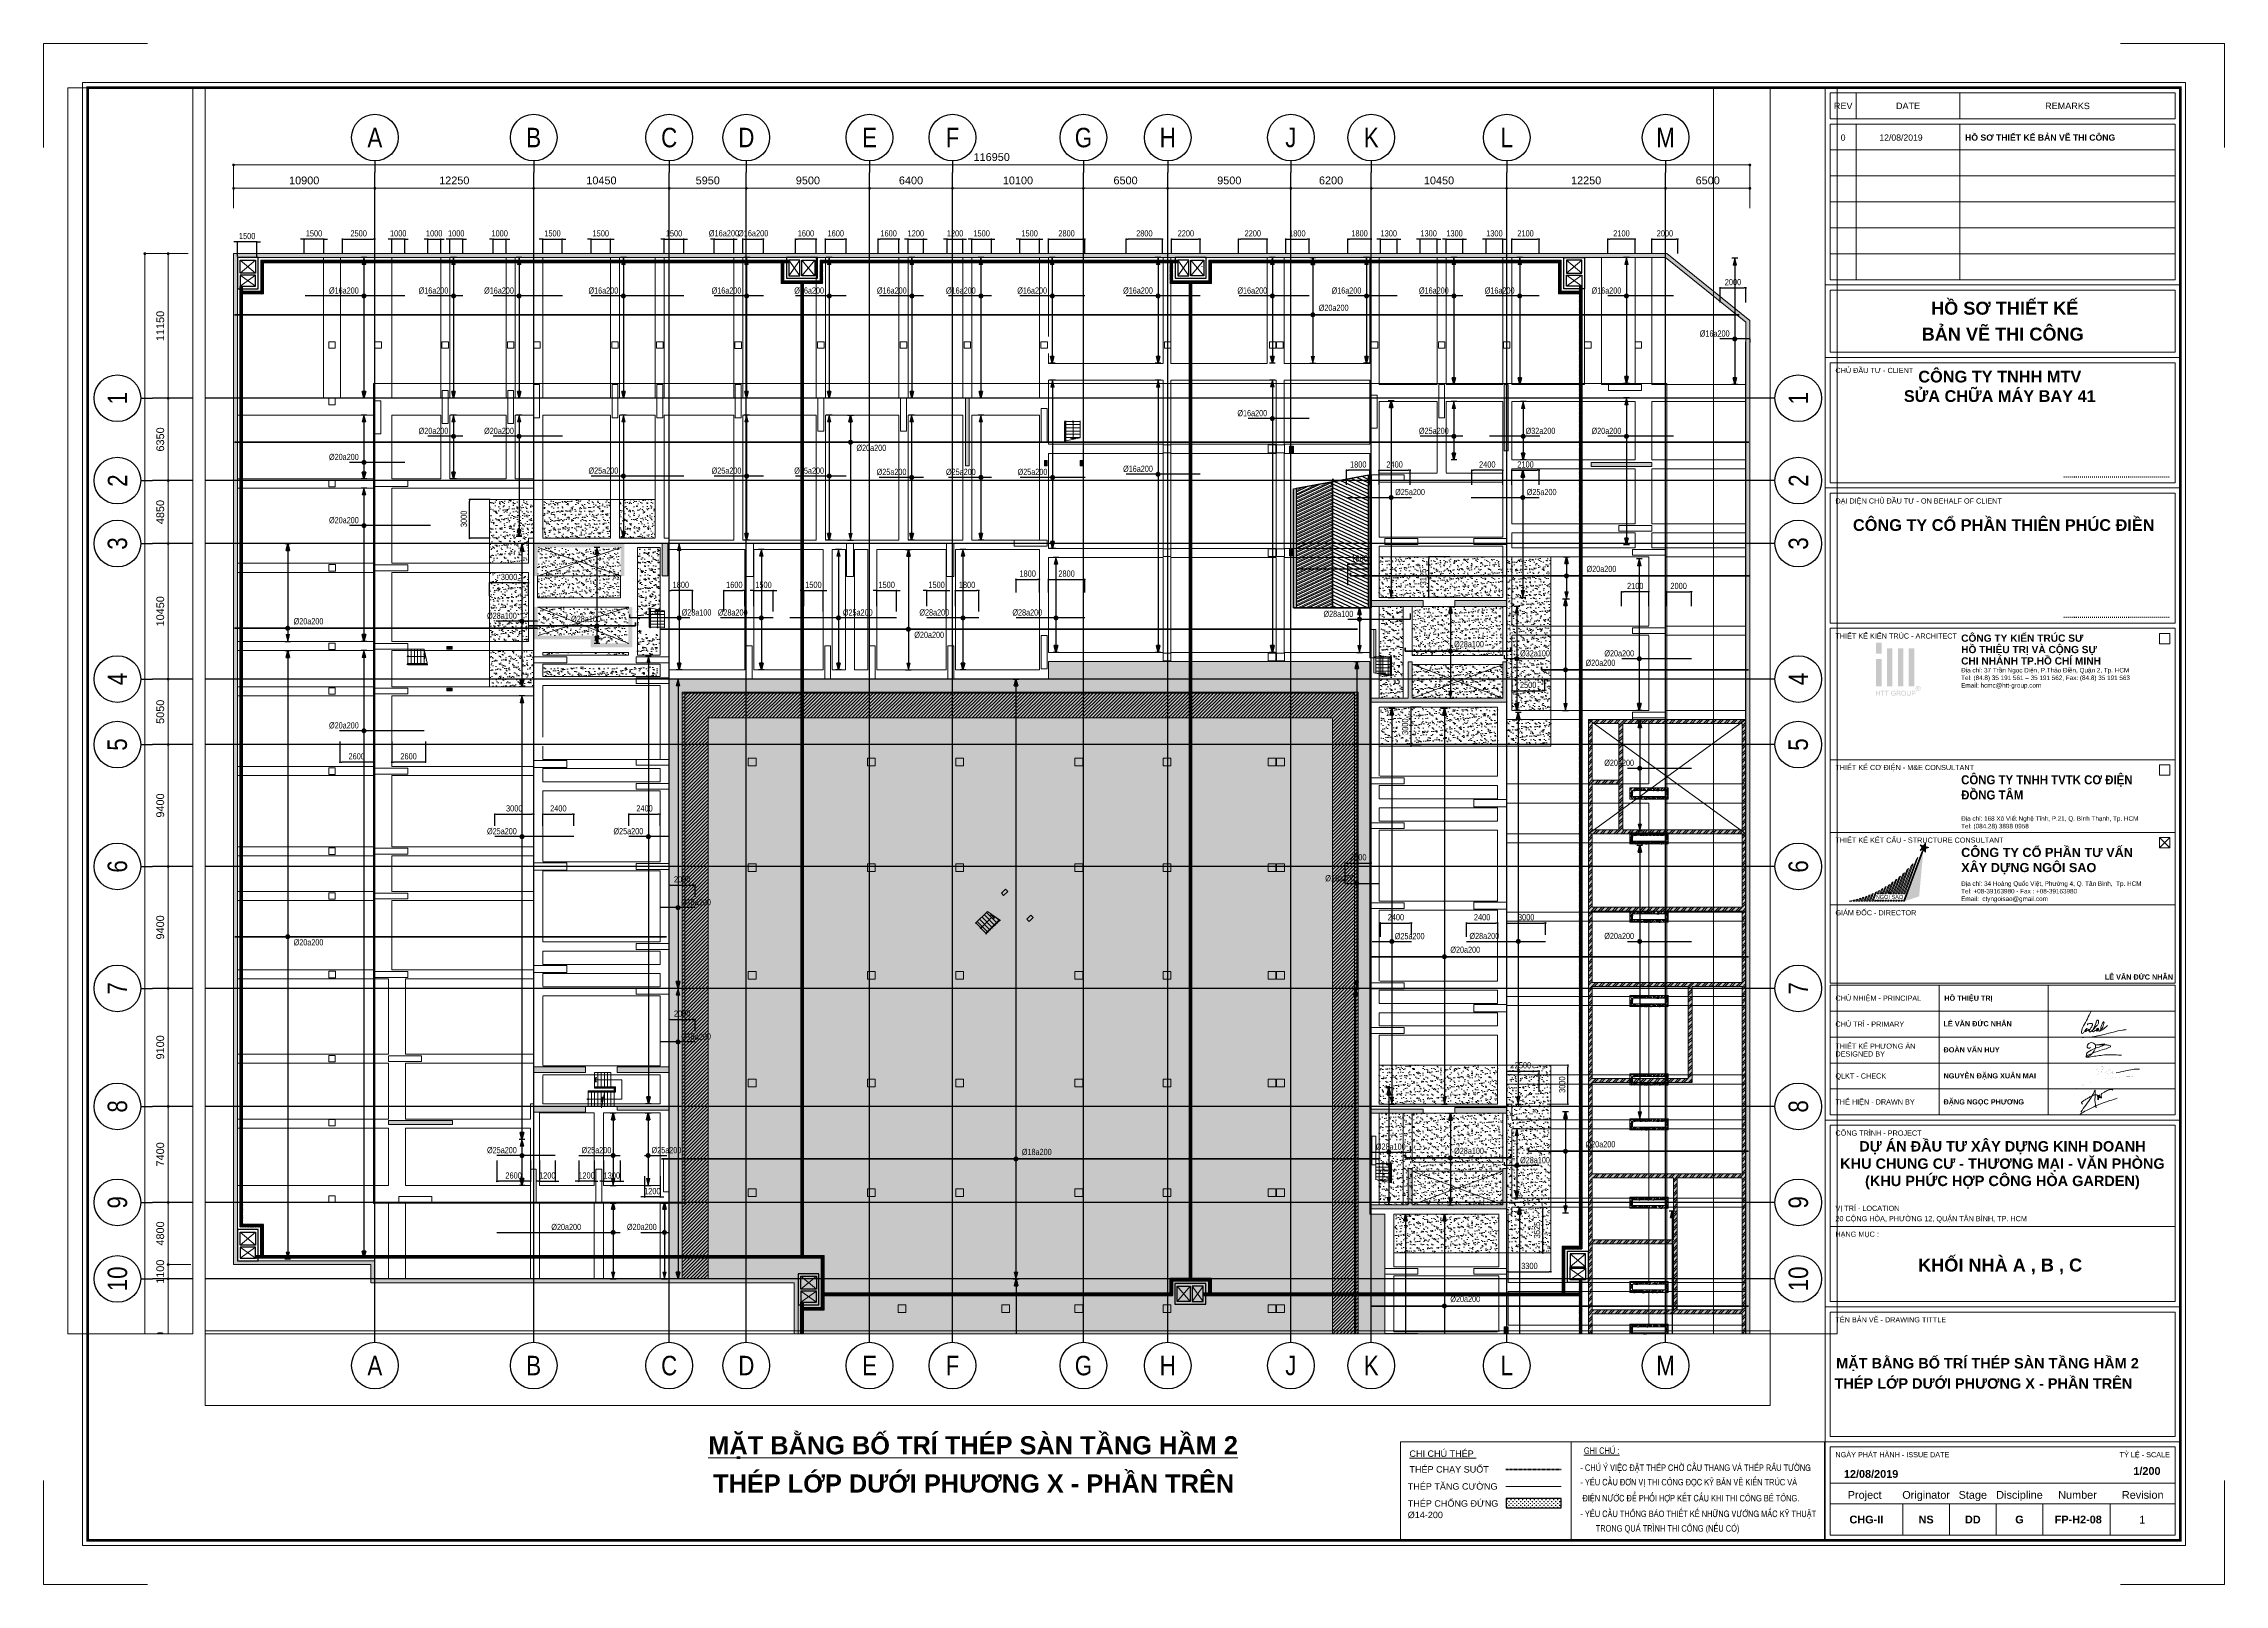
# Paper-space layout 'Layout1' of a CAD drawing. Header units: millimetres. Extents: x 0 to 841, y 0 to 594.
# The model-space entities are those that its viewports show. They can reach past a viewport. Long polylines and large blocks are cut down to what shows.
import ezdxf
from ezdxf.enums import TextEntityAlignment as Align
from ezdxf.xclip import XClip

# ---------------------------------------------------------------- set-up
doc = ezdxf.new("R2010")
doc.units = ezdxf.units.MM
doc.header["$MEASUREMENT"] = 0
doc.header["$XCLIPFRAME"] = 0
for name, pattern in [('CENTER', [2, 1.25, -0.25, 0.25, -0.25]), ('CHG_XX_Cot_Ham 2$0$$AUDIT_BAD_LTYPE3', [0]), ('CHG_XX_Cot_Ham 2$0$MB_Luoi truc$0$HTT Hidden 21', [3, 2, -1]), ('CHG_XX_Damsan_Ham 2$0$CHG_XX_Damsan_Ham 2$0$HIDDEN', [0.375, 0.25, -0.125]), ('CHG_XX_Damsan_Ham 2$0$HIDDEN', [0.375, 0.25, -0.125]), ('CHG_XX_Damsan_Ham 2$0$MB Ham 2$0$Hidden21', [3, 2, -1]), ('CHG_XX_Damsan_Ham 2$0$Tầng hầm 2$0$Core 1A$0$Hidden10.5', [1.5, 1, -0.5]), ('CHG_XX_Luoi truc$0$MB_Luoi truc$0$Center101', [13, 10, -1, 1, -1]), ('HIDDEN', [0.375, 0.25, -0.125])]:
    doc.linetypes.add(name, pattern=pattern)
doc.layers.get('0').update_dxf_attribs({"lineweight": 9})
doc.layers.get('Defpoints').update_dxf_attribs({"color": 10, "lineweight": 0})
for name, color, linetype in [('02HN. TEXT B', 1, 'Continuous'), ('08HN. SSS X', 6, 'Continuous'), ('12HN. GRID', 1, 'CENTER'), ('CHG_XX_Cot_Ham 2$0$mb_cot tang 1-3$0$Concrete Line', 6, 'Continuous'), ("CHG_XX_Damsan_Ham 2$0$CHG_XX_Damsan_Ham 2$0$'S_General_Hatch_8", 8, 'Continuous'), ('CHG_XX_Damsan_Ham 2$0$CHG_XX_Damsan_Ham 2$0$MEP-00-GENERAL-35', 2, 'Continuous'), ('CHG_XX_Damsan_Ham 2$0$DTE-MEP-REVISION-1', 2, 'Continuous'), ('CHG_XX_Damsan_Ham 2$0$MB Ham 2$0$Staircase', 30, 'Continuous'), ('CHG_XX_Damsan_Ham 2$0$MB Ham 2$0$Staircase Hidden', 34, 'CHG_XX_Damsan_Ham 2$0$MB Ham 2$0$Hidden21'), ('CHG_XX_Damsan_Ham 2$0$MEP-00-GENERAL-35', 2, 'Continuous'), ('CHG_XX_Damsan_Ham 2$0$Tầng hầm 2$0$Opening Hidden', 8, 'CHG_XX_Damsan_Ham 2$0$Tầng hầm 2$0$Core 1A$0$Hidden10.5'), ('CHG_XX_Khung ten$0$TKTC', 1, 'Continuous'), ('CHG_XX_Luoi truc$0$Grid', 34, 'Continuous'), ('CHG_XX_Luoi truc$0$Grid Line', 8, 'CHG_XX_Luoi truc$0$MB_Luoi truc$0$Center101'), ('dim', 51, 'Continuous')]:
    doc.layers.add(name, color=color, linetype=linetype)
for name, color, linetype, lineweight in [('CHG_XX_Cot_Ham 2$0$COT', 5, 'Continuous', 13), ('CHG_XX_Cot_Ham 2$0$MB_Luoi truc$0$Dim 300', 1, 'Continuous', 5), ('CHG_XX_Cot_Ham 2$0$NS-DuongBao', 3, 'Continuous', 18), ('CHG_XX_Cot_Ham 2$0$NS-Hatch', 8, 'Continuous', 25), ('CHG_XX_Cot_Ham 2$0$NS-Pier-H2', 150, 'Continuous', 13), ('CHG_XX_Cot_Ham 2$0$NS-Pier-H2 @ 1', 150, 'Continuous', 13), ('CHG_XX_Cot_Ham 2$0$NS-Pier-H2 @ 150', 150, 'Continuous', 13), ("CHG_XX_Damsan_Ham 2$0$'S_General_Hidden_1 Thin", 1, 'CHG_XX_Damsan_Ham 2$0$HIDDEN', 18), ("CHG_XX_Damsan_Ham 2$0$CHG_XX_Damsan_Ham 2$0$'S_General_Hidden_1 Thin", 1, 'CHG_XX_Damsan_Ham 2$0$CHG_XX_Damsan_Ham 2$0$HIDDEN', 18), ('CHG_XX_Damsan_Ham 2$0$CHG_XX_Damsan_Ham 2$0$CHG_XX_Damsan_Ham 2$0$DBAO', 3, 'Continuous', 13), ('CHG_XX_Damsan_Ham 2$0$CHG_XX_Damsan_Ham 2$0$CHG_XX_Damsan_Ham 2$0$HATCH', 154, 'Continuous', 9), ('CHG_XX_Damsan_Ham 2$0$CHG_XX_Damsan_Ham 2$0$CHG_XX_Damsan_Ham 2$0$Start lo mo', 3, 'Continuous', 15), ('CHG_XX_Damsan_Ham 2$0$CHG_XX_Damsan_Ham 2$0$CHG_XX_Damsan_Ham 2$0$Start net bao', 3, 'Continuous', 18), ('CHG_XX_Damsan_Ham 2$0$CHG_XX_Damsan_Ham 2$0$DBAO', 3, 'Continuous', 13), ('CHG_XX_Damsan_Ham 2$0$CHG_XX_Damsan_Ham 2$0$DMo', 9, 'CHG_XX_Damsan_Ham 2$0$CHG_XX_Damsan_Ham 2$0$HIDDEN', 9), ('CHG_XX_Damsan_Ham 2$0$CHG_XX_Damsan_Ham 2$0$DTE-MEP-H-SLAB TEXT', 3, 'Continuous', 0), ('CHG_XX_Damsan_Ham 2$0$CHG_XX_Damsan_Ham 2$0$HATCH', 154, 'Continuous', 9), ('CHG_XX_Damsan_Ham 2$0$CHG_XX_Damsan_Ham 2$0$mach ngung thi cong', 6, 'Continuous', 13), ('CHG_XX_Damsan_Ham 2$0$CHG_XX_Damsan_Ham 2$0$Start hatch', 8, 'Continuous', 25), ('CHG_XX_Damsan_Ham 2$0$CHG_XX_Damsan_Ham 2$0$Start lo mo', 3, 'Continuous', 15), ('CHG_XX_Damsan_Ham 2$0$CHG_XX_Damsan_Ham 2$0$Start net bao', 3, 'Continuous', 18), ('CHG_XX_Damsan_Ham 2$0$CHG_XX_Damsan_Ham 2$0$Start vach', 6, 'Continuous', 25), ('CHG_XX_Damsan_Ham 2$0$DTE-MEP-H-SLAB TEXT', 3, 'Continuous', 0), ('CHG_XX_Damsan_Ham 2$0$HATCH', 57, 'Continuous', 9), ('CHG_XX_Damsan_Ham 2$0$mach ngung thi cong', 6, 'Continuous', 13), ('CHG_XX_Damsan_Ham 2$0$Start hatch', 8, 'Continuous', 25), ('CHG_XX_Damsan_Ham 2$0$Start vach', 6, 'Continuous', 25), ('CHG_XX_Damsan_Ham 2$0$tam cap ram', 8, 'Continuous', 5), ('CHG_XX_Khung ten$0$TEXT', 7, 'Continuous', 15), ('CHUTO', 51, 'Continuous', 15), ('DBAO', 3, 'Continuous', 13), ('DMo', 9, 'HIDDEN', 9), ('KTH', 154, 'Continuous', 9), ('MB_Luoi truc$0$Dim 300', 1, 'Continuous', 5), ('TEXT', 1, 'Continuous', 15), ('thep chay suot', 5, 'HIDDEN', 40)]:
    doc.layers.add(name, color=color, linetype=linetype, lineweight=lineweight)
for name, color, linetype, lineweight, plot in [('CHG_XX_Cot_Ham 2$0$NS-Column-H2', 90, 'Continuous', 13, False), ('CHG_XX_Cot_Ham 2$0$NS-Column-H2 @ 1', 90, 'Continuous', 13, False), ('CHG_XX_Cot_Ham 2$0$NS-Column-H2 @ 150', 90, 'Continuous', 13, False)]:
    doc.layers.add(name, color=color, linetype=linetype, lineweight=lineweight, plot=plot)
doc.layers.add('CHG_XX_Khung ten$0$A1 BORDER$0$DGIONG', color=7, linetype='Continuous', lineweight=13, true_color=0x29ffff)
doc.layers.add('CHG_XX_Khung ten$0$A1 BORDER$0$STICK', color=7, linetype='Continuous', lineweight=9, true_color=0xe60000)
doc.styles.add('[HN042014]STYLE', font='arial.ttf', dxfattribs={"width": 0.8})
doc.styles.add('ArialB', font='arialbd.ttf')
doc.styles.add('CHG_XX_Cot_Ham 2$0$MB_Luoi truc$0$Arial_C', font='arial.ttf')
doc.styles.add('CHG_XX_Khung ten$0$A1 BORDER$0$ARIAL', font='arial.ttf')
doc.styles.add('CHG_XX_Khung ten$0$A1 BORDER$0$Arial - Bold', font='arialbd.ttf', dxfattribs={"height": 2.5})
doc.styles.add('CHG_XX_Khung ten$0$A1 BORDER$0$Star-AvoBold', font='VAVOB_0.TTF')
doc.styles.add('CHG_XX_Khung ten$0$A1 BORDER$0$Title Block DD$0$ARIAL', font='arial.ttf')
doc.styles.add('CHG_XX_Khung ten$0$A1 BORDER$0$Title Block DD$0$Arial - Bold', font='arialbd.ttf', dxfattribs={"height": 2.5})
doc.styles.add('CHG_XX_Khung ten$0$arial', font='arial.ttf')
doc.styles.add('CHG_XX_Khung ten$0$Arial - Bold', font='arialbd.ttf')
doc.styles.add('CHG_XX_Khung ten$0$ArialB', font='arialbd.ttf')
doc.styles.add('CHG_XX_Khung ten$0$title block pccc$0$ARIAL', font='arial.ttf')
doc.styles.add('CHG_XX_Khung ten$0$title block pccc$0$Arial - Bold', font='arialbd.ttf', dxfattribs={"height": 2.5})
doc.styles.add('CHG_XX_Luoi truc$0$MB_Luoi truc$0$Grid A-F$0$VNI-HelveCB', font='VHELVCB_0.TTF')
doc.styles.add('MB_Luoi truc$0$Arial_C', font='arial.ttf', dxfattribs={"width": 0.85})
doc.styles.get("Standard").update_dxf_attribs({"font": 'arial.ttf'})
doc.styles.add('title block pccc$0$Arial - Bold', font='arialbd.ttf', dxfattribs={"height": 2.5})
doc.styles.add('TTP-HelCon', font='VHELVCN_0.TTF')
doc.dimstyles.new('200', dxfattribs={"dimscale": 200, "dimtxt": 2.4, "dimasz": 0.7, "dimexe": 0.0003, "dimexo": 0, "dimgap": 1, "dimtad": 1, "dimdec": 0, "dimzin": 12, "dimdsep": 46, "dimtxsty": 'MB_Luoi truc$0$Arial_C', "dimblk": 'MB_Luoi truc$0$_Dot', "dimcen": 0.5, "dimclrd": 256, "dimclre": 8, "dimclrt": 1, "dimadec": 0, "dimazin": 0, "dimtfac": 1, "dimtdec": 0, "dimtix": 1, "dimtmove": 2, "dimatfit": 3, "dimldrblk": 'MB_Luoi truc$0$HTT Arrow 30', "dimfxl": 1, "dimtolj": 1, "dimtzin": 0, "dimlwe": -1, "dimarcsym": 0})
doc.dimstyles.new('CHG_XX_Cot_Ham 2$0$MB_Luoi truc$0$Dim 300 (A1-A2)', dxfattribs={"dimscale": 300, "dimtxt": 2, "dimasz": 0.7, "dimexe": 0, "dimexo": 1, "dimgap": 1, "dimtad": 1, "dimdec": 0, "dimzin": 12, "dimdsep": 46, "dimtxsty": 'CHG_XX_Cot_Ham 2$0$MB_Luoi truc$0$Arial_C', "dimblk": 'CHG_XX_Cot_Ham 2$0$MB_Luoi truc$0$_Dot', "dimcen": 1, "dimclrd": 256, "dimclre": 256, "dimclrt": 3, "dimadec": 0, "dimazin": 0, "dimtfac": 1, "dimtdec": 0, "dimtix": 1, "dimtmove": 2, "dimatfit": 3, "dimldrblk": 'CHG_XX_Cot_Ham 2$0$MB_Luoi truc$0$HTT Arrow 30', "dimfxl": 1, "dimtolj": 1, "dimtzin": 0, "dimarcsym": 0})
pattern_1 = [(45, (-2489668.38, 817754.12), (-88.3883476, 88.3883476), [])]
pattern_2 = [(50, (-50, -50), (358.6301, -31.37607), [37.5, -412.5]), (355, (-50, -50), (-69.3757, 376.0961), [30, -330]), (100.45144, (-20.1, -52.6), (289.2544, 344.72), [31.8701, -350.57106]), (46.1842, (-50, 50), (533.6207, -82.7596), [56.25, -618.75]), (96.63564, (-5.53, 43.1), (467.331, 487.0593), [47.8052, -525.8569]), (351.18416, (-50, 50), (467.331, 487.0593), [45, -495]), (21, (0, 25), (298.4535, -201.30945), [37.5, -412.5]), (326, (0, 25), (121.6577, 362.575), [30, -330]), (71.45144, (24.87, 8.22), (420.1112, 161.2656), [31.8701, -350.57106]), (37.5, (-50, -50), (6.07993, 166.44693), [0, -326, 0, -335, 0, -331.25]), (7.5, (-50, -50), (131.53477, 197.20586), [0, -191, 0, -318.5, 0, -126.25]), (327.5, (-161.5, -50), (266.91122, -11.27744), [0, -125, 0, -390, 0, -517.5]), (317.5, (-211.5, -50), (291.5931, 50.0525), [0, -162.5, 0, -259, 0, -367.5])]
pattern_3 = [(45, (273994.73, -7150), (-44.194174, 44.194174), []), (135, (273994.73, -7150), (-44.194174, -44.194174), [])]
pattern_4 = [(45, (273994.73, -8650), (-44.194174, 44.194174), []), (135, (273994.73, -8650), (-44.194174, -44.194174), [])]
pattern_5 = [(45, (170555.19, -8650), (-44.194174, 44.194174), []), (135, (170555.19, -8650), (-44.194174, -44.194174), [])]

psp = doc.layouts.get("Layout1")

msp = doc.modelspace()

# ---------------------------------------------------------------- blocks, each defined once
blk = doc.blocks.new('CHG_XX_Khung ten$0$A1 BORDER$0$HTT-Logo')
at = {"true_color": 0x134fb3}
h = blk.add_hatch(color=154, dxfattribs=at)
h.paths.add_polyline_path([(3, 29.1), (0, 29.1), (0, 23.1), (3, 23.1)])
h.paths.add_polyline_path([(3, 20.1), (0, 20.1), (0, 5.1), (3, 5.1)])
h.paths.add_polyline_path([(9, 26.1), (6, 26.1), (6, 5.1), (9, 5.1)])
h.paths.add_polyline_path([(15, 26.1), (12, 26.1), (12, 5.1), (15, 5.1)])
h.paths.add_polyline_path([(21, 26.1), (18, 26.1), (18, 5.1), (21, 5.1)])
h.paths.add_polyline_path([(2.1, 2.7), (1.8, 2.7), (1.8, 1.6), (0.4, 1.6), (0.4, 2.7), (0, 2.7), (0, 0), (0.4, 0), (0.4, 1.3), (1.8, 1.3), (1.8, 0), (2.1, 0)])
h.paths.add_polyline_path([(4.6, 2.7), (2.5, 2.7), (2.5, 2.4), (3.4, 2.4), (3.4, 0), (3.8, 0), (3.8, 2.4), (4.6, 2.4)])
h.paths.add_polyline_path([(7, 2.7), (4.8, 2.7), (4.8, 2.4), (5.7, 2.4), (5.7, 0), (6.1, 0), (6.1, 2.4), (7, 2.4)])
h.paths.add_polyline_path([(8.6, 1.4), (8.6, 1.4), (8.7, 1.6), (8.7, 1.7), (8.7, 1.9), (8.8, 2), (8.9, 2.2), (9, 2.3), (9.2, 2.4), (9.3, 2.4), (9.4, 2.4), (9.6, 2.4), (9.8, 2.4), (10, 2.4), (10.1, 2.3), (10.3, 2.2), (10.3, 2), (10.4, 1.9), (10.7, 1.9), (10.7, 2.1), (10.6, 2.3), (10.5, 2.4), (10.4, 2.5), (10.3, 2.6), (10.2, 2.7), (10.1, 2.7), (10, 2.7), (9.8, 2.7), (9.6, 2.7), (9.6, 2.7), (9.4, 2.7), (9.2, 2.7), (9.1, 2.6), (8.9, 2.6), (8.9, 2.6), (8.7, 2.5), (8.6, 2.4), (8.5, 2.2), (8.4, 2.1), (8.4, 2), (8.3, 1.8), (8.3, 1.7), (8.3, 1.5), (8.3, 1.3), (8.3, 1.3), (8.3, 1.1), (8.3, 0.9), (8.4, 0.8), (8.4, 0.6), (8.5, 0.6), (8.6, 0.4), (8.7, 0.3), (8.8, 0.2), (8.9, 0.1), (9, 0.1), (9.2, 0), (9.3, 0), (9.5, 0), (9.7, 0), (9.7, 0), (9.9, 0), (10.1, 0), (10.2, 0.1), (10.3, 0.1), (10.5, 0.2), (10.6, 0.3), (10.8, 0.4), (10.8, 1.4), (9.6, 1.4), (9.6, 1.1), (10.4, 1.1), (10.4, 0.6), (10.4, 0.5), (10.3, 0.4), (10.1, 0.4), (10, 0.3), (9.8, 0.3), (9.6, 0.3), (9.6, 0.3), (9.4, 0.3), (9.3, 0.3), (9.1, 0.4), (9, 0.5), (8.9, 0.6), (8.8, 0.8), (8.7, 0.9), (8.7, 1), (8.7, 1.2)])
h.paths.add_polyline_path([(13.2, 1.4), (13.3, 1.5), (13.3, 1.5), (13.4, 1.6), (13.4, 1.8), (13.5, 2), (13.5, 2.1), (13.4, 2.2), (13.3, 2.4), (13.3, 2.4), (13.2, 2.5), (13, 2.6), (13, 2.6), (12.9, 2.7), (12.7, 2.7), (12.5, 2.7), (11.3, 2.7), (11.3, 0), (11.7, 0), (11.7, 1.2), (12.1, 1.2), (12.1, 1.2), (12.3, 1.2), (12.4, 1.1), (12.5, 1.1), (12.6, 0.9), (12.7, 0.9), (12.8, 0.7), (12.9, 0.6), (13.2, 0), (13.7, 0), (13.2, 0.7), (13.1, 0.8), (13, 1), (12.9, 1.1), (12.9, 1.1), (12.7, 1.2), (12.9, 1.3), (13, 1.3)])
h.paths.add_polyline_path([(11.7, 1.5), (11.7, 2.4), (12.5, 2.4), (12.7, 2.4), (12.8, 2.4), (13, 2.3), (13.1, 2.1), (13.1, 2), (13.1, 1.9), (13, 1.7), (13, 1.6), (12.8, 1.6), (12.6, 1.5), (12.4, 1.5)], flags=16)
h.paths.add_polyline_path([(16.5, 1.4), (16.5, 1.6), (16.4, 1.8), (16.4, 1.9), (16.3, 2.1), (16.3, 2.1), (16.2, 2.2), (16.1, 2.4), (16, 2.5), (15.9, 2.6), (15.8, 2.6), (15.7, 2.7), (15.5, 2.7), (15.4, 2.7), (15.2, 2.7), (15.2, 2.7), (15, 2.7), (14.8, 2.7), (14.7, 2.6), (14.5, 2.6), (14.4, 2.5), (14.3, 2.4), (14.2, 2.3), (14.1, 2.1), (14, 2), (14, 1.8), (13.9, 1.7), (13.9, 1.5), (13.9, 1.3), (13.9, 1.3), (13.9, 1.1), (14, 1), (14, 0.8), (14.1, 0.6), (14.1, 0.6), (14.2, 0.5), (14.3, 0.3), (14.4, 0.2), (14.5, 0.1), (14.6, 0.1), (14.7, 0), (14.9, 0), (15, 0), (15.2, 0), (15.2, 0), (15.4, 0), (15.5, 0), (15.7, 0), (15.9, 0.1), (15.9, 0.1), (16, 0.2), (16.1, 0.3), (16.2, 0.5), (16.3, 0.6), (16.4, 0.7), (16.4, 0.8), (16.5, 1), (16.5, 1.2), (16.5, 1.3)])
h.paths.add_polyline_path([(14.3, 1.4), (14.3, 1.6), (14.3, 1.8), (14.4, 2), (14.5, 2.1), (14.6, 2.2), (14.7, 2.3), (14.9, 2.4), (15, 2.4), (15.2, 2.4), (15.4, 2.4), (15.5, 2.4), (15.7, 2.3), (15.8, 2.2), (15.9, 2.1), (16, 1.9), (16, 1.9), (16.1, 1.7), (16.1, 1.5), (16.1, 1.3), (16.1, 1.1), (16.1, 0.9), (16, 0.8), (16, 0.7), (15.9, 0.5), (15.8, 0.5), (15.7, 0.4), (15.5, 0.3), (15.4, 0.3), (15.2, 0.3), (15.1, 0.3), (15, 0.3), (14.8, 0.3), (14.7, 0.4), (14.5, 0.5), (14.4, 0.7), (14.4, 0.8), (14.3, 1), (14.3, 1.1), (14.3, 1.3)], flags=16)
h.paths.add_polyline_path([(17.3, 2.7), (17, 2.7), (17, 1.1), (17, 0.9), (17, 0.7), (17, 0.6), (17.1, 0.5), (17.1, 0.4), (17.2, 0.3), (17.3, 0.2), (17.4, 0.1), (17.5, 0), (17.7, 0), (17.8, 0), (18, 0), (18.2, 0), (18.4, 0), (18.5, 0), (18.7, 0.1), (18.7, 0.1), (18.8, 0.2), (18.9, 0.3), (19, 0.5), (19, 0.6), (19.1, 0.8), (19.1, 0.9), (19.1, 1.1), (19.1, 2.7), (18.7, 2.7), (18.7, 1.1), (18.7, 1.1), (18.7, 0.9), (18.7, 0.7), (18.6, 0.6), (18.6, 0.5), (18.5, 0.4), (18.4, 0.3), (18.2, 0.3), (18, 0.3), (17.9, 0.3), (17.7, 0.3), (17.6, 0.4), (17.5, 0.5), (17.4, 0.6), (17.3, 0.8), (17.3, 0.9), (17.3, 1.1)])
h.paths.add_polyline_path([(21.4, 1.3), (21.5, 1.3), (21.6, 1.4), (21.7, 1.6), (21.7, 1.7), (21.7, 1.9), (21.7, 2), (21.7, 2.1), (21.7, 2.3), (21.6, 2.4), (21.4, 2.5), (21.4, 2.6), (21.3, 2.6), (21.1, 2.7), (21, 2.7), (20.9, 2.7), (20.7, 2.7), (19.7, 2.7), (19.7, 0), (20, 0), (20, 1.1), (20.7, 1.1), (20.8, 1.1), (21, 1.1), (21.1, 1.1), (21.3, 1.2)])
h.paths.add_polyline_path([(20, 1.4), (20, 2.4), (20.7, 2.4), (20.9, 2.4), (21.1, 2.4), (21.2, 2.3), (21.3, 2.2), (21.3, 2.1), (21.4, 1.9), (21.4, 1.8), (21.3, 1.7), (21.2, 1.5), (21.1, 1.5), (20.9, 1.4), (20.7, 1.4)], flags=16)
h.paths.add_polyline_path([(23.9, 2.8), (24, 2.9), (24.1, 3), (24.2, 3.1), (24.3, 3.2), (24.4, 3.3), (24.4, 3.4), (24.5, 3.6), (24.5, 3.8), (24.5, 3.9), (24.5, 4), (24.5, 4.1), (24.5, 4.3), (24.4, 4.5), (24.3, 4.6), (24.3, 4.7), (24.2, 4.8), (24.1, 4.9), (24, 5), (23.8, 5.1), (23.8, 5.2), (23.6, 5.2), (23.4, 5.3), (23.3, 5.3), (23.1, 5.3), (23.1, 5.3), (22.9, 5.3), (22.8, 5.3), (22.6, 5.2), (22.4, 5.1), (22.4, 5.1), (22.2, 5), (22.1, 4.9), (22, 4.8), (21.9, 4.6), (21.9, 4.6), (21.8, 4.4), (21.8, 4.3), (21.7, 4.1), (21.7, 3.9), (21.7, 3.9), (21.8, 3.7), (21.8, 3.5), (21.8, 3.4), (21.9, 3.2), (22, 3.2), (22, 3), (22.2, 2.9), (22.3, 2.8), (22.4, 2.7), (22.5, 2.7), (22.6, 2.6), (22.8, 2.6), (23, 2.5), (23.1, 2.5), (23.2, 2.5), (23.3, 2.6), (23.5, 2.6), (23.7, 2.6), (23.8, 2.7)])
h.paths.add_polyline_path([(22.5, 2.9), (22.5, 3), (22.3, 3.1), (22.2, 3.2), (22.1, 3.4), (22.1, 3.4), (22, 3.6), (22, 3.8), (22, 3.9), (22, 4), (22, 4.2), (22, 4.4), (22.1, 4.5), (22.2, 4.6), (22.3, 4.7), (22.4, 4.8), (22.6, 4.9), (22.6, 5), (22.8, 5), (23, 5.1), (23.1, 5.1), (23.2, 5.1), (23.4, 5.1), (23.5, 5), (23.7, 4.9), (23.8, 4.9), (23.9, 4.8), (24, 4.6), (24.1, 4.5), (24.2, 4.4), (24.2, 4.3), (24.3, 4.1), (24.3, 3.9), (24.3, 3.8), (24.3, 3.7), (24.2, 3.5), (24.1, 3.4), (24.1, 3.3), (24, 3.1), (23.8, 3), (23.7, 2.9), (23.6, 2.9), (23.5, 2.8), (23.3, 2.8), (23.1, 2.8), (23, 2.8), (22.9, 2.8), (22.7, 2.8)], flags=16)
h.paths.add_polyline_path([(22.5, 3.2), (22.5, 4.7), (23, 4.7), (23.2, 4.6), (23.4, 4.6), (23.5, 4.5), (23.6, 4.5), (23.7, 4.3), (23.7, 4.2), (23.6, 4.1), (23.6, 4), (23.4, 3.9), (23.2, 3.8), (23.4, 3.7), (23.5, 3.6), (23.6, 3.5), (23.8, 3.2), (23.5, 3.2), (23.3, 3.4), (23.2, 3.6), (23.1, 3.7), (23.1, 3.7), (22.9, 3.8), (22.9, 3.8), (22.8, 3.8), (22.8, 3.2)], flags=0)
h.paths.add_polyline_path([(22.8, 4), (22.8, 4.4), (23, 4.4), (23.1, 4.4), (23.3, 4.4), (23.4, 4.3), (23.4, 4.2), (23.3, 4.1), (23.2, 4), (23, 4)], flags=0)
blk = doc.blocks.new('CHG_XX_Khung ten')
at = {"layer": 'CHG_XX_Khung ten$0$A1 BORDER$0$DGIONG'}
h = blk.add_hatch(color=256, dxfattribs=at)
h.paths.add_polyline_path([(724.94, 283.19), (724.15, 281.97), (717.19, 263.38), (717.7, 263.38)])
h.paths.add_polyline_path([(722.81, 280.17), (722.1, 279.22), (717.21, 266.21), (717.72, 266.21)], flags=17)
h.paths.add_polyline_path([(720.93, 277.8), (720.27, 277.04), (716.19, 266.22), (716.7, 266.22)])
h.paths.add_polyline_path([(719.23, 275.93), (718.6, 275.29), (715.18, 266.22), (715.69, 266.22)])
h.paths.add_polyline_path([(717.65, 274.38), (717.03, 273.81), (714.16, 266.22), (714.67, 266.22)])
h.paths.add_polyline_path([(716.14, 273.03), (715.61, 272.59), (713.15, 266.22), (713.66, 266.22)])
h.paths.add_polyline_path([(714.69, 271.86), (714.17, 271.45), (712.13, 266.23), (712.64, 266.23)])
h.paths.add_polyline_path([(713.29, 270.81), (712.76, 270.43), (711.57, 267.46), (712.07, 267.47)])
h.paths.add_polyline_path([(710.1, 266.23), (710.61, 266.24), (711.93, 269.87), (711.48, 269.56)])
h.paths.add_polyline_path([(710.61, 269.02), (710.13, 268.73), (709.08, 266.24), (709.59, 266.24)])
h.paths.add_polyline_path([(709.31, 268.26), (708.82, 267.97), (708.07, 266.24), (708.58, 266.24)])
h.paths.add_polyline_path([(708.04, 267.56), (707.54, 267.3), (707.05, 266.25), (707.56, 266.25)])
h.paths.add_polyline_path([(716.84, 263.8), (716.33, 263.8), (716.18, 263.38), (716.69, 263.38)])
h.paths.add_polyline_path([(715.67, 263.39), (715.82, 263.8), (715.32, 263.8), (715.16, 263.39)])
h.paths.add_polyline_path([(714.15, 263.39), (714.65, 263.39), (714.8, 263.8), (714.3, 263.8)])
h.paths.add_polyline_path([(713.13, 263.39), (713.64, 263.4), (713.79, 263.81), (713.28, 263.81)])
h.paths.add_polyline_path([(712.77, 263.81), (712.27, 263.81), (712.11, 263.39), (712.62, 263.4)])
h.paths.add_polyline_path([(711.25, 263.81), (711.1, 263.4), (711.61, 263.4), (711.76, 263.81)])
h.paths.add_polyline_path([(710.59, 263.4), (710.74, 263.82), (710.24, 263.82), (710.08, 263.4)])
h.paths.add_polyline_path([(709.73, 263.82), (709.22, 263.82), (709.07, 263.41), (709.57, 263.41)])
h.paths.add_polyline_path([(708.71, 263.82), (708.21, 263.82), (708.05, 263.41), (708.56, 263.41)])
h.paths.add_polyline_path([(707.54, 263.41), (707.69, 263.83), (707.19, 263.83), (707.03, 263.41)])
h.paths.add_polyline_path([(706.68, 263.83), (706.17, 263.83), (706.02, 263.42), (706.53, 263.42)])
h.paths.add_polyline_path([(705, 263.42), (705.51, 263.42), (706.79, 266.93), (706.4, 266.74)])
h.paths.add_polyline_path([(703.97, 263.37), (704.48, 263.37), (705.57, 266.36), (705.14, 266.17)])
h.paths.add_polyline_path([(704.36, 265.84), (703.91, 265.65), (702.96, 263.38), (703.46, 263.38)])
h.paths.add_polyline_path([(703.17, 265.37), (702.69, 265.19), (701.94, 263.38), (702.45, 263.38)])
h.paths.add_polyline_path([(702, 264.94), (701.5, 264.77), (700.92, 263.38), (701.43, 263.38)])
h.paths.add_polyline_path([(700.84, 264.56), (700.33, 264.4), (699.91, 263.39), (700.42, 263.39)])
h.paths.add_polyline_path([(699.7, 264.21), (699.18, 264.06), (698.89, 263.39), (699.4, 263.39)])
h.paths.add_polyline_path([(698.57, 263.9), (698.04, 263.77), (697.87, 263.38), (698.38, 263.39)])
h.paths.add_polyline_path([(697.37, 263.39), (697.45, 263.63), (696.91, 263.51), (696.35, 263.38)])
blk.add_hatch(color=256, dxfattribs=at).paths.add_polyline_path([(724.92, 283.21), (717.68, 263.38), (723.28, 265.27)])
at = {"layer": 'CHG_XX_Khung ten$0$A1 BORDER$0$STICK'}
for points in [[(723.71, 282.88), (725.74, 285.75), (725.8, 282.26), (723.67, 285.06), (727.02, 284.03)], [(725.76, 284.41), (724.96, 284.66), (724.49, 283.98), (724.99, 283.32), (725.77, 283.6)], [(711.25, 266.22), (711.64, 267.39), (712.01, 266.22), (711.02, 266.95), (712.24, 266.93)], [(711.87, 266.67), (711.78, 266.94), (711.49, 266.94), (711.4, 266.67), (711.63, 266.5)]]:
    blk.add_hatch(color=256, dxfattribs=at).paths.add_polyline_path(points)
for p, q in [((687, 577), (687, 17)), ((687, 501), (824, 501)), ((687, 473), (824, 473)), ((687, 422.69), (824, 422.69)), ((816, 283.93), (820, 287.93)), ((820, 283.93), (816, 287.93)), ((687, 179), (824, 179)), ((687, 107), (824, 107)), ((687, 55), (824, 55))]:
    blk.add_line(p, q)
at = {"linetype": 'Continuous'}
for p, q in [((699, 575), (699, 565)), ((739, 575), (739, 565)), ((699, 563), (699, 503)), ((739, 563), (739, 503)), ((689, 39), (822, 39)), ((716.98, 31), (716.98, 19)), ((734.98, 31), (734.98, 19)), ((752.98, 31), (752.98, 19)), ((770.98, 31), (770.98, 19)), ((797, 31), (797, 19))]:
    blk.add_line(p, q, dxfattribs=at)
at = {"color": 9, "linetype": 'Continuous'}
for p, q in [((731, 231), (731, 181)), ((773, 231), (773, 181))]:
    blk.add_line(p, q, dxfattribs=at)
for points in [[(15, 579), (826, 579), (826, 15), (15, 15)], [(816, 362.62), (820, 362.62), (820, 366.62), (816, 366.62)], [(816, 311.93), (820, 311.93), (820, 315.93), (816, 315.93)], [(816, 283.93), (820, 283.93), (820, 287.93), (816, 287.93)]]:
    blk.add_lwpolyline(points, close=True)
at = {"color": 4, "linetype": 'Continuous', "const_width": 1}
blk.add_lwpolyline([(17, 577), (824, 577), (824, 17), (17, 17)], close=True, dxfattribs=at)
at = {"linetype": 'Continuous'}
for points in [[(822, 565), (689, 565), (689, 575), (822, 575)], [(822, 553), (689, 553), (689, 563), (822, 563)], [(822, 543), (689, 543), (689, 553), (822, 553)], [(822, 533), (689, 533), (689, 543), (822, 543)], [(822, 523), (689, 523), (689, 533), (822, 533)], [(822, 513), (689, 513), (689, 523), (822, 523)], [(822, 503), (689, 503), (689, 513), (822, 513)], [(689, 499), (822, 499), (822, 475), (689, 475)], [(689, 368.62), (822, 368.62), (822, 317.93), (689, 317.93)], [(689, 317.93), (822, 317.93), (822, 289.93), (689, 289.93)], [(689, 289.93), (822, 289.93), (822, 261.93), (689, 261.93)], [(689, 177), (822, 177), (822, 138), (689, 138)], [(689, 109), (822, 109), (822, 138), (689, 138)], [(689, 105), (822, 105), (822, 57), (689, 57)], [(689, 53), (822, 53), (822, 31), (689, 31)], [(822, 19), (689, 19), (689, 31), (822, 31)]]:
    blk.add_lwpolyline(points, close=True, dxfattribs=at)
at = {"color": 9, "linetype": 'Continuous'}
for points in [[(689, 261.93), (822, 261.93), (822, 231.73), (689, 231.73)], [(822, 221), (689, 221), (689, 231), (822, 231)], [(822, 211), (689, 211), (689, 221), (822, 221)], [(822, 201), (689, 201), (689, 211), (822, 211)], [(822, 191), (689, 191), (689, 201), (822, 201)], [(822, 181), (689, 181), (689, 191), (822, 191)]]:
    blk.add_lwpolyline(points, close=True, dxfattribs=at)
blk.add_lwpolyline([(822, 211), (689, 211), (822, 211)], dxfattribs=at)
at = {"color": 1}
for points in [[(785.43, 181.21), (786.17, 181.73), (788.31, 183), (790.34, 184), (791.77, 184.64), (795.08, 185.91), (796.87, 186.5), (799.7, 187.42)], [(785.63, 182.08), (787.56, 184.76), (789.61, 187.7), (790.35, 188.98), (790.79, 189.92), (791.06, 190.59), (791.21, 189.09), (791.18, 188.31), (791.14, 187.75), (791.09, 186.47), (791.21, 185.58), (791.42, 184.31), (791.51, 183.99), (791.51, 183.74)], [(786.29, 185.19), (785.86, 185.61), (786.06, 185.86), (787.11, 186.7), (788.17, 187.35), (789.1, 187.9), (790.12, 188.41), (790.69, 188.61), (791.04, 188.74), (791.47, 188.79), (791.73, 188.72), (791.92, 188.61), (792.08, 188.33), (792.16, 188.06), (792.21, 187.84), (792.21, 187.27), (792.2, 187.05), (792.23, 186.85), (792.39, 187.1), (792.48, 187.84), (792.46, 188.12), (792.44, 188.61), (792.46, 188.03), (792.53, 187.67), (792.73, 187.74), (792.86, 187.87), (792.9, 188.09), (792.9, 188.28), (792.87, 188.7), (792.91, 188.19), (792.93, 187.79), (792.94, 187.69), (793.11, 187.61), (793.31, 187.73), (793.45, 187.93), (793.48, 188.22), (793.48, 188.64), (793.48, 189.05), (793.48, 188.49), (793.56, 187.84), (793.63, 187.45), (793.48, 188.6), (793.51, 188.92), (794.2, 189.45), (794.72, 189.76), (795.44, 190.17), (796.2, 190.5), (796.65, 190.69), (797.26, 190.79), (797.77, 190.74), (797.95, 190.55)]]:
    blk.add_spline(points, degree=3, dxfattribs=at)
at = {"layer": 'CHG_XX_Khung ten$0$A1 BORDER$0$DGIONG'}
for points in [[(720.93, 277.8), (716.7, 266.22), (716.19, 266.22), (720.27, 277.04), (720.93, 277.8)], [(724.94, 283.19), (717.7, 263.38), (717.19, 263.38), (724.15, 281.97), (724.94, 283.19)], [(722.81, 280.17), (717.72, 266.21), (717.21, 266.21), (722.1, 279.22), (722.81, 280.17)], [(711.93, 269.87), (710.61, 266.24), (710.1, 266.23), (711.48, 269.56), (711.93, 269.87)], [(713.29, 270.81), (712.07, 267.47), (711.57, 267.46), (712.76, 270.43), (713.29, 270.81)], [(714.69, 271.86), (712.64, 266.23), (712.13, 266.23), (714.17, 271.45), (714.69, 271.86)], [(716.14, 273.03), (713.66, 266.22), (713.15, 266.22), (715.61, 272.59), (716.14, 273.03)], [(717.65, 274.38), (714.67, 266.22), (714.16, 266.22), (717.03, 273.81), (717.65, 274.38)], [(719.23, 275.93), (715.69, 266.22), (715.18, 266.22), (718.6, 275.29), (719.23, 275.93)], [(697.45, 263.63), (697.37, 263.39), (696.35, 263.38), (696.91, 263.51), (697.45, 263.63)], [(698.57, 263.9), (698.38, 263.39), (697.87, 263.38), (698.04, 263.77), (698.57, 263.9)], [(699.7, 264.21), (699.4, 263.39), (698.89, 263.39), (699.18, 264.06), (699.7, 264.21)], [(700.84, 264.56), (700.42, 263.39), (699.91, 263.39), (700.33, 264.4), (700.84, 264.56)], [(702, 264.94), (701.43, 263.38), (700.92, 263.38), (701.5, 264.77), (702, 264.94)], [(703.17, 265.37), (702.45, 263.38), (701.94, 263.38), (702.69, 265.19), (703.17, 265.37)], [(704.36, 265.84), (703.46, 263.38), (702.96, 263.38), (703.91, 265.65), (704.36, 265.84)], [(705.57, 266.36), (704.48, 263.37), (703.97, 263.37), (705.14, 266.17), (705.57, 266.36)], [(706.79, 266.93), (705.51, 263.42), (705, 263.42), (706.4, 266.74), (706.79, 266.93)], [(708.04, 267.56), (707.56, 266.25), (707.05, 266.25), (707.54, 267.3), (708.04, 267.56)], [(709.31, 268.26), (708.58, 266.24), (708.07, 266.24), (708.82, 267.97), (709.31, 268.26)], [(710.61, 269.02), (709.59, 266.24), (709.08, 266.24), (710.13, 268.73), (710.61, 269.02)]]:
    blk.add_lwpolyline(points, dxfattribs=at)
for points in [[(706.53, 263.42), (706.68, 263.83), (706.17, 263.83), (706.02, 263.42)], [(707.54, 263.41), (707.69, 263.83), (707.19, 263.83), (707.03, 263.41)], [(708.56, 263.41), (708.71, 263.82), (708.21, 263.82), (708.05, 263.41)], [(709.57, 263.41), (709.73, 263.82), (709.22, 263.82), (709.07, 263.41)], [(710.59, 263.4), (710.74, 263.82), (710.24, 263.82), (710.08, 263.4)], [(711.61, 263.4), (711.76, 263.81), (711.25, 263.81), (711.1, 263.4)], [(712.62, 263.4), (712.77, 263.81), (712.27, 263.81), (712.11, 263.39)], [(713.64, 263.4), (713.79, 263.81), (713.28, 263.81), (713.13, 263.39)], [(714.65, 263.39), (714.8, 263.8), (714.3, 263.8), (714.15, 263.39)], [(715.67, 263.39), (715.82, 263.8), (715.32, 263.8), (715.16, 263.39)], [(716.69, 263.38), (716.84, 263.8), (716.33, 263.8), (716.18, 263.38)]]:
    blk.add_lwpolyline(points, close=True, dxfattribs=at)
at = {"layer": 'CHG_XX_Khung ten$0$A1 BORDER$0$STICK'}
for p, q in [((723.67, 285.06), (727.02, 284.03)), ((725.8, 282.26), (723.67, 285.06)), ((723.71, 282.88), (725.74, 285.75)), ((727.02, 284.03), (723.71, 282.88)), ((725.74, 285.75), (725.8, 282.26)), ((711.02, 266.95), (712.24, 266.93)), ((712.01, 266.22), (711.02, 266.95)), ((712.24, 266.93), (711.25, 266.22)), ((711.64, 267.39), (712.01, 266.22))]:
    blk.add_line(p, q, dxfattribs=at)
at = {"layer": 'CHG_XX_Khung ten$0$TEXT', "color": 1}
blk.add_lwpolyline([(801.29, 204.04, -0.124137), (800.16, 204.02, 0.028888), (797.25, 204.19, 0.026156), (793.98, 204.04, 0.007061), (788.86, 203.28, -0.091769), (787.85, 203.27, -0.25841), (787.51, 203.62, -0.039719), (788.28, 204, -0.004242), (791.23, 205.18, -0.019244), (794.8, 206.31, 0.094204), (797.02, 207.28, 0.504882), (796.98, 207.63, 0.07616), (796.3, 207.87, 0.041135), (794.97, 208.03, 0.034641), (791.34, 207.9, 0.01407), (792.8, 208.12, 0.003668), (794.71, 208.36, -0.800617), (794.79, 208.18, -0.093248), (793.21, 207.32, 0.020479), (791.05, 206.59, 0.096842), (788.38, 205.18, 0.259163), (787.77, 203.63, 0.564182), (788.17, 203.39, 0.087383), (789.69, 204.36, 0.156422), (791.35, 207.23, 0.228987), (790.91, 208.45, 0.272068), (789.19, 208.76, 0.293527), (788.08, 207.43, 0.171419), (788.25, 206.94, 0.281707), (788.69, 206.7, 0.217513), (789.34, 206.92)], format="xyb", dxfattribs=at)
at = {"layer": 'CHG_XX_Khung ten$0$TEXT', "color": 1, "const_width": 0.0121}
for points in [[(806.31, 195.73, -0.026807), (805.12, 195.66, 0.027369), (800.25, 195.52, 0.022423), (795.26, 194.89, 0.038275), (791.04, 194.04, 0.053272), (785.95, 192.37, 0.118692), (783.44, 190.96)], [(791.6, 198.34, 0.143835), (794.1, 199.89, -0.075685), (793.5, 197.02, -0.172299), (794.95, 199.92, -0.299798), (795.6, 198.96, -0.170508), (795.36, 197.75, 0.168316), (795.11, 197.03)], [(791.95, 196.04, -0.054469), (792.33, 197.1, 0.103257), (792.78, 199.38)], [(797.47, 197.92, 0.401177), (797.3, 198.32, 0.483935), (795.9, 197.43, 0.196997), (796.02, 196.61, 0.296639), (796.38, 196.53, 0.183057), (797.12, 197.39)], [(797.48, 198.09, 0.142769), (797.07, 197.1, 0.220826), (797.29, 196.56, 0.106687), (798.07, 198.16, 0.181562), (797.64, 197.4, -0.039872), (797.25, 196.09, -0.060225), (798.09, 197.69, 0.017174), (797.52, 196.45, -0.149286), (799.3, 197.16)]]:
    blk.add_lwpolyline(points, format="xyb", dxfattribs=at)
at = {"layer": 'CHG_XX_Khung ten$0$TEXT', "color": 1}
for centre, radius, start, end in [((793.37, 230.45), 33.81, 280.11848, 286.33729), ((808.51, 174.85), 23.83, 90.54478, 103.67882)]:
    blk.add_arc(centre, radius, start, end, dxfattribs=at)
for points in [[(789.62, 220.97), (786.72, 215.31), (785.87, 213.03), (785.94, 212.46), (786.42, 212.53), (787.18, 213.24), (787.77, 213.73), (788.12, 214.16), (788.07, 214.29), (787.94, 214.27), (787.28, 213.56), (787.2, 213.33), (787.26, 213.21), (787.44, 213.16), (787.7, 213.23), (788.87, 214.02)], [(786.22, 211.12), (786.28, 210.87), (786.71, 210.78), (801.78, 213.69), (803.18, 213.88)], [(788.4, 215.73), (788.18, 215.82), (788.21, 216), (788.32, 216.07), (788.7, 216.16), (789.23, 216.24), (789.76, 216.24), (790.01, 216.08), (790.1, 215.79), (790.05, 215.41), (788.96, 213.65), (788.88, 213.4), (788.88, 213.13), (789, 213.02), (789.17, 213.01), (789.51, 213.17), (790.77, 214.27), (791.67, 215.27), (792.3, 216.07), (792.5, 216.66), (792.49, 217.11), (792.33, 217.45), (792.13, 217.58), (791.94, 217.52), (791.73, 217.16), (790.12, 213.5), (790.04, 213.21), (790.14, 213.12), (791.53, 213.7), (792.32, 214.06), (792.42, 214.24), (792.36, 214.39), (792.17, 214.35), (791.86, 214.12), (791.68, 213.82), (791.57, 213.47), (791.67, 213.35), (791.96, 213.42), (792.51, 213.89), (792.61, 213.78), (792.55, 213.52), (792.61, 213.3), (792.77, 213.25), (793.05, 213.46), (794.1, 214.86), (794.42, 215.85), (794.57, 216.45), (794.53, 216.83), (794.42, 216.89), (794.27, 216.8), (794.14, 216.57), (793.62, 215.47), (793.41, 214.74), (793.36, 214.18), (793.41, 213.82), (793.56, 213.67), (793.77, 213.71), (794.19, 213.99), (795.35, 214.98), (795.89, 215.51)]]:
    blk.add_spline(points, degree=3, dxfattribs=at)
at = {"layer": 'Defpoints', "color": 1, "ltscale": 2}
for points in [[(40.06, 594), (0, 594), (0, 554)], [(800.94, 594), (841, 594), (841, 554)], [(40.06, 0), (0, 0), (0, 40)], [(800.94, 0), (841, 0), (841, 40)]]:
    blk.add_lwpolyline(points, dxfattribs=at)
at = {"xscale": 0.7, "yscale": 0.7, "zscale": 0.7}
blk.add_blockref('CHG_XX_Khung ten$0$A1 BORDER$0$HTT-Logo', (706.68, 342.64), dxfattribs=at)
for s, height, style, p in [('REV', 2.5, 'CHG_XX_Khung ten$0$A1 BORDER$0$ARIAL', (694, 570)), ('DATE', 2.5, 'CHG_XX_Khung ten$0$A1 BORDER$0$ARIAL', (719, 570)), ('REMARKS', 2.5, 'CHG_XX_Khung ten$0$A1 BORDER$0$ARIAL', (780.5, 570)), ('0', 2.39, 'CHG_XX_Khung ten$0$arial', (693.97, 557.78)), ('12/08/2019', 2.389, 'CHG_XX_Khung ten$0$arial', (716.29, 557.78)), ('12/08/2019', 3, 'CHG_XX_Khung ten$0$A1 BORDER$0$Arial - Bold', (704.75, 42.57)), ('Project', 3, 'CHG_XX_Khung ten$0$A1 BORDER$0$ARIAL', (702.28, 34.5)), ('Originator', 3, 'CHG_XX_Khung ten$0$A1 BORDER$0$ARIAL', (725.98, 34.5)), ('Stage', 3, 'CHG_XX_Khung ten$0$A1 BORDER$0$ARIAL', (743.98, 34.5)), ('Discipline', 3, 'CHG_XX_Khung ten$0$A1 BORDER$0$ARIAL', (761.98, 34.5)), ('Number', 3, 'CHG_XX_Khung ten$0$A1 BORDER$0$ARIAL', (784.37, 34.5)), ('Revision', 3, 'CHG_XX_Khung ten$0$A1 BORDER$0$ARIAL', (809.5, 34.5)), ('CHG-II', 3, 'CHG_XX_Khung ten$0$A1 BORDER$0$Arial - Bold', (702.94, 25)), ('NS', 3, 'CHG_XX_Khung ten$0$A1 BORDER$0$Arial - Bold', (725.98, 25)), ('DD', 3, 'CHG_XX_Khung ten$0$A1 BORDER$0$Arial - Bold', (743.98, 25)), ('1', 3, 'CHG_XX_Khung ten$0$arial', (809.36, 24.93))]:
    blk.add_text(s, height=height, dxfattribs=dict(style=style)).set_placement(p, align=Align.MIDDLE_CENTER)
for s, height, style, p in [('HỒ SƠ THIẾT KẾ BẢN VẼ THI CÔNG', 2.3887, 'CHG_XX_Khung ten$0$ArialB', (741, 557.78)), ('CHỦ ĐẦU TƯ - CLIENT', 2, 'CHG_XX_Khung ten$0$A1 BORDER$0$Title Block DD$0$ARIAL', (691, 468)), ('ĐẠI DIỆN CHỦ ĐẦU TƯ - ON BEHALF OF CLIENT ', 2, 'CHG_XX_Khung ten$0$A1 BORDER$0$Title Block DD$0$ARIAL', (691, 417.69)), ('THIẾT KẾ KIẾN TRÚC - ARCHITECT', 2, 'CHG_XX_Khung ten$0$A1 BORDER$0$ARIAL', (691, 365.62)), ('THIẾT KẾ CƠ ĐIỆN - M&E CONSULTANT', 2, 'CHG_XX_Khung ten$0$A1 BORDER$0$ARIAL', (691, 314.93)), ('THIẾT KẾ KẾT CẤU - STRUCTURE CONSULTANT', 2, 'CHG_XX_Khung ten$0$A1 BORDER$0$ARIAL', (691, 286.93)), ('GIÁM ĐỐC - DIRECTOR', 2, 'CHG_XX_Khung ten$0$title block pccc$0$ARIAL', (691, 258.93)), ('CHỦ NHIỆM - PRINCIPAL', 2, 'CHG_XX_Khung ten$0$title block pccc$0$ARIAL', (691, 226)), ('HỒ THIỆU TRỊ', 2, 'CHG_XX_Khung ten$0$title block pccc$0$Arial - Bold', (733, 226)), ('CHỦ TRÌ - PRIMARY', 2, 'CHG_XX_Khung ten$0$title block pccc$0$ARIAL', (691, 216)), ('LÊ VĂN ĐỨC NHÂN', 2.0073, 'CHG_XX_Khung ten$0$Arial - Bold', (732.68, 216.13)), ('THIẾT KẾ PHƯƠNG ÁN', 2, 'CHG_XX_Khung ten$0$title block pccc$0$ARIAL', (691, 207.5)), ('DESIGNED BY', 2, 'CHG_XX_Khung ten$0$title block pccc$0$ARIAL', (691, 204.5)), ('ĐOÀN VĂN HUY', 2.0073, 'CHG_XX_Khung ten$0$Arial - Bold', (732.68, 206.09)), ('QLKT - CHECK', 2, 'CHG_XX_Khung ten$0$title block pccc$0$ARIAL', (691, 196)), ('NGUYỄN ĐẶNG XUÂN MAI', 2.0073, 'CHG_XX_Khung ten$0$Arial - Bold', (732.68, 196.05)), ('THỂ HIỆN - DRAWN BY', 2, 'CHG_XX_Khung ten$0$title block pccc$0$ARIAL', (691, 186)), ('ĐẶNG NGỌC PHƯƠNG', 2.0073, 'CHG_XX_Khung ten$0$Arial - Bold', (732.68, 186.02)), ('CÔNG TRÌNH - PROJECT', 2, 'CHG_XX_Khung ten$0$A1 BORDER$0$ARIAL', (691, 174)), ('VỊ TRÍ - LOCATION', 2, 'CHG_XX_Khung ten$0$A1 BORDER$0$ARIAL', (691, 145)), ('20 CỘNG HÒA, PHƯỜNG 12, QUẬN TÂN BÌNH, TP. HCM', 2, 'CHG_XX_Khung ten$0$A1 BORDER$0$ARIAL', (691, 141)), ('HẠNG MỤC :', 2, 'CHG_XX_Khung ten$0$A1 BORDER$0$ARIAL', (691, 135)), ('TÊN BẢN VẼ - DRAWING TITTLE', 2, 'CHG_XX_Khung ten$0$A1 BORDER$0$ARIAL', (691, 102)), ('NGÀY PHÁT HÀNH - ISSUE DATE', 2, 'CHG_XX_Khung ten$0$A1 BORDER$0$ARIAL', (691, 50))]:
    blk.add_text(s, height=height, dxfattribs=dict(style=style)).set_placement(p, align=Align.MIDDLE_LEFT)
for s, height, style, p in [('.....................................................', 2, 'CHG_XX_Khung ten$0$A1 BORDER$0$Title Block DD$0$Arial - Bold', (820, 427.69)), ('.....................................................', 2, 'CHG_XX_Khung ten$0$A1 BORDER$0$Title Block DD$0$Arial - Bold', (820, 373.62)), ('LÊ VĂN ĐỨC NHÂN', 2.0073, 'CHG_XX_Khung ten$0$Arial - Bold', (821.19, 234.17)), ('TỶ LỆ - SCALE', 2, 'CHG_XX_Khung ten$0$A1 BORDER$0$ARIAL', (820, 50))]:
    blk.add_text(s, height=height, dxfattribs=dict(style=style)).set_placement(p, align=Align.MIDDLE_RIGHT)
at = {"ltscale": 10, "insert": (739.49, 366.19), "char_height": 2.8, "width": 76.248, "attachment_point": 1, "line_spacing_factor": 0.938532, "style": 'CHG_XX_Khung ten$0$A1 BORDER$0$Arial - Bold'}
blk.add_mtext('CÔNG TY KIẾN TRÚC SƯ\\PHỒ THIỆU TRỊ VÀ CỘNG SỰ\\PCHI NHÁNH TP.HỒ CHÍ MINH', dxfattribs=at)
at = {"ltscale": 10}
for s, insert, char_height, width, attachment_point, style in [('Địa chỉ: 37 Trần Ngọc Diện, P.Thảo Điền, Quận 2, Tp. HCM\\PTel: (84.8) 35 191 561 – 35 191 562, Fax: (84.8) 35 191 563\\PEmail: hcmc@htt-group.com', (739.49, 345.2), 1.75, 83.001, 7, 'CHG_XX_Khung ten$0$A1 BORDER$0$ARIAL'), ('{\\W0.9;CÔNG TY TNHH TVTK CƠ ĐIỆN \\PĐỒNG TÂM}', (739.49, 311.93), 3.5, 76.248, 1, 'CHG_XX_Khung ten$0$A1 BORDER$0$Arial - Bold'), ('\\pt8.75;Địa chỉ: 168 Xô Viết Nghệ Tĩnh, P.21, Q. Bình Thạnh, Tp. HCM \\P\\ptz;Tel: (084.28) 3898 0958', (739.49, 290.93), 1.75, 83.001, 7, 'CHG_XX_Khung ten$0$A1 BORDER$0$ARIAL'), ('CÔNG TY CỔ PHẦN TƯ VẤN \\PXÂY DỰNG NGÔI SAO', (739.49, 283.93), 3.5, 76.248, 1, 'CHG_XX_Khung ten$0$A1 BORDER$0$Arial - Bold'), ('Địa chỉ: 34 Hoàng Quốc Việt, Phường 4, Q. Tân Bình,  Tp. HCM\\PTel: +08-39163980 - Fax : +08-39163980 \\PEmail:  ctyngoisao@gmail.com', (739.49, 262.93), 1.75, 83.001, 7, 'CHG_XX_Khung ten$0$A1 BORDER$0$ARIAL')]:
    blk.add_mtext(s, dxfattribs=dict(at, insert=insert, char_height=char_height, width=width, attachment_point=attachment_point, style=style))
at = {"attachment_point": 2, "style": 'CHG_XX_Khung ten$0$A1 BORDER$0$Arial - Bold'}
for s, insert, char_height, width in [('DỰ ÁN ĐẦU TƯ XÂY DỰNG KINH DOANH\\PKHU CHUNG CƯ - THƯƠNG MẠI - VĂN PHÒNG\\P(KHU PHỨC HỢP CÔNG HÒA GARDEN)', (755.4, 170.88), 4, 159.8745), ('KHỐI NHÀ A , B , C', (754.52, 125.61), 5, 104.1229)]:
    blk.add_mtext(s, dxfattribs=dict(at, insert=insert, char_height=char_height, width=width))
at = {"layer": 'CHG_XX_Khung ten$0$A1 BORDER$0$STICK', "style": 'CHG_XX_Khung ten$0$A1 BORDER$0$Star-AvoBold', "width": 1}
blk.add_text('NGOI SAO', height=1.547, dxfattribs=at).set_placement((706.57, 264.27))
at = {"layer": 'CHG_XX_Khung ten$0$TKTC', "style": 'CHG_XX_Khung ten$0$Arial - Bold'}
for s, p in [('HỒ SƠ THIẾT KẾ', (756.29, 492)), ('BẢN VẼ THI CÔNG', (755.5, 482))]:
    blk.add_text(s, height=5, dxfattribs=at).set_placement(p, align=Align.MIDDLE_CENTER)
at = {"ltscale": 10, "char_height": 4.5, "attachment_point": 2, "style": 'CHG_XX_Khung ten$0$A1 BORDER$0$Title Block DD$0$Arial - Bold', "bg_fill": 2}
for s, insert, width in [('CÔNG TY TNHH MTV\\PSỬA CHỮA MÁY BAY 41', (754.39, 467.87), 83.001), ('CÔNG TY CỔ PHẦN THIÊN PHÚC ĐIỀN', (755.91, 410.64), 121.2929)]:
    blk.add_mtext(s, dxfattribs=dict(at, insert=insert, width=width))
at = {"linetype": 'Continuous'}
for points in [[(689, 471), (822, 471), (822, 424.69), (689, 424.69)], [(689, 420.69), (822, 420.69), (822, 370.62), (689, 370.62)]]:
    blk.add_lwpolyline(points, close=True, dxfattribs=at)
blk = doc.blocks.new('4')
at = {"layer": 'DMo', "ltscale": 1500}
h = blk.add_hatch(dxfattribs=at)
h.set_pattern_fill('CROSS', color=256, scale=300.487913)
h.set_pattern_definition([(0, (-55346.966, -1760.326), (75.12198, 75.12198), [37.56099, -112.68297]), (90, (-55328.186, -1779.11), (-75.12198, 75.12198), [37.56099, -112.68297])])
h.paths.add_polyline_path([(-385, 1257), (-385, 1611), (-2506, 1611), (-2506, 1257)])
at = {"layer": 'DBAO'}
for points in [[(0, 3806), (-6585, 3806), (-6585, 0), (0, 0)], [(0, 0), (0, 3806), (9797, 3806), (9797, 0)]]:
    blk.add_lwpolyline(points, close=True, dxfattribs=at)
at = {"layer": 'dim', "ltscale": 1500}
blk.add_lwpolyline([(-2506, 1257), (-385, 1257), (-385, 1611), (-2506, 1611)], close=True, dxfattribs=at)
at = {"layer": 'MB_Luoi truc$0$Dim 300', "ltscale": 1500}
blk.add_line((-2513, 2080), (-383, 2080), dxfattribs=at)
at = {"layer": 'thep chay suot', "ltscale": 10}
blk.add_line((-2513, 2738), (-383, 2738), dxfattribs=at)
at = {"layer": 'TEXT'}
for s, p in [('%%UCHI CHÚ THÉP ', (-6241, 3219)), ('THÉP CHẠY SUỐT', (-6241, 2613)), ('THÉP TĂNG CƯỜNG', (-6307, 1955)), ('THÉP CHỐNG ĐỨNG', (-6307, 1296)), ('%%C14-200', (-6307, 855))]:
    blk.add_text(s, height=250, dxfattribs=at).set_placement(p)
at = {"layer": 'TEXT', "style": 'TTP-HelCon'}
for s, p in [('%%UGHI CHUÙ :', (499, 3336)), ('- CHUÙ YÙ VIEÄC ÑAËT THEÙP CHÔØ CAÀU THANG VAØ THEÙP RAÂU TÖÔØNG', (363, 2678)), ('- YEÂU CAÀU ÑÔN VÒ THI COÂNG ÑOÏC KYÕ BAÛN VEÕ KIEÁN TRUÙC VAØ ', (363, 2119)), (' ÑIEÄN NÖÔÙC ÑEÅ PHOÁI HÔÏP KEÁT CAÁU KHI THI COÂNG BEÂ TOÂNG.', (363, 1500)), ('- YEÂU CAÀU THOÂNG BAÙO THIEÁT KEÁ NHÖÕNG VÖÔÙNG MAÉC KYÕ THUAÄT ', (363, 897)), (' TRONG QUAÙ TRÌNH THI COÂNG (NEÁU COÙ)', (875, 334))]:
    blk.add_text(s, height=250, dxfattribs=at).set_placement(p)
blk = doc.blocks.new('*U702')
at = {"layer": '12HN. GRID', "linetype": 'Continuous'}
h = blk.add_hatch(color=256, dxfattribs=at)
h.dxf.hatch_style = 1
h.paths.add_polyline_path([(-44, 973), (44, 973), (0, 1149)])
h = blk.add_hatch(color=256, dxfattribs=at)
h.dxf.hatch_style = 1
h.paths.add_polyline_path([(0, -1210), (44, -1034), (-44, -1034)])
for p, q in [((-75, 1149), (75, 1149)), ((-44, 973), (0, 1149)), ((0, 1149), (0, -1210)), ((0, 1149), (44, 973)), ((-44, 973), (44, 973)), ((-44, -1034), (44, -1034)), ((-44, -1034), (0, -1210)), ((0, -1210), (44, -1034)), ((-75, -1210), (75, -1210))]:
    blk.add_line(p, q, dxfattribs=at)
at = {"layer": '12HN. GRID', "linetype": 'Continuous', "const_width": 64, "flags": 128}
blk.add_lwpolyline([(-32, 0, -1), (32, 0, -1)], format="xyb", close=True, dxfattribs=at)
at = {"layer": 'thep chay suot', "linetype": 'ByBlock', "ltscale": 0.001}
for p, q in [((-1168, 0), (-1168, 86)), ((1548, 0), (1548, 93))]:
    blk.add_line(p, q, dxfattribs=at)
at = {"layer": 'thep chay suot', "linetype": 'HIDDEN', "ltscale": 10}
blk.add_line((-1168, 0), (1548, 0), dxfattribs=at)
at = {"layer": '02HN. TEXT B', "linetype": 'ByBlock', "style": '[HN042014]STYLE', "width": 0.8, "flags": 8}
blk.add_attdef('0', text='', height=160, dxfattribs=at).set_placement((-351, 260), align=Align.MIDDLE_CENTER)
blk.add_attdef('1', text='', height=160, dxfattribs=at).set_placement((94, 180), align=Align.MIDDLE_LEFT)
at = {"layer": 'Defpoints', "color": 9, "linetype": 'ByBlock', "style": '[HN042014]STYLE', "width": 0.8, "flags": 9}
for tag, p in [('3', (-12479, -1231)), ('2', (-12479, -827)), ('4', (-12479, -1636)), ('5', (-12479, -2027))]:
    blk.add_attdef(tag, text='', height=250, dxfattribs=at).set_placement(p, align=Align.MIDDLE_CENTER)
blk = doc.blocks.new('MB_Luoi truc$0$_Dot')
at = {"color": 0, "linetype": 'ByBlock', "lineweight": -2}
blk.add_line((-0.5, 0), (-1, 0), dxfattribs=at)
at = {"color": 0, "linetype": 'ByBlock', "const_width": 0.5}
blk.add_lwpolyline([(-0.25, 0, 1), (0.25, 0, 1)], format="xyb", close=True, dxfattribs=at)
blk = doc.blocks.new('*D507')
at = {"layer": 'Defpoints', "color": 0, "ltscale": 1500, "transparency": 16777216}
for p in [(-3658695, 710352), (-3661195, 708556), (-3658695, 708541)]:
    blk.add_point(p, dxfattribs=at)
at = {"layer": 'dim', "color": 8, "ltscale": 1500, "transparency": 16777216}
for p, q in [((-3661195, 708752), (-3661195, 710352)), ((-3658695, 708752), (-3658695, 710352))]:
    blk.add_line(p, q, dxfattribs=at)
at = {"layer": 'dim', "lineweight": -2, "ltscale": 1500, "transparency": 16777216}
blk.add_line((-3661055, 710352), (-3658835, 710352), dxfattribs=at)
at = {"layer": 'dim', "lineweight": -2, "ltscale": 1500, "transparency": 16777216, "xscale": 140, "yscale": 140, "zscale": 140, "rotation": 180}
blk.add_blockref('MB_Luoi truc$0$_Dot', (-3661195, 710352), dxfattribs=at)
at = {"layer": 'dim', "lineweight": -2, "ltscale": 1500, "transparency": 16777216, "xscale": 140, "yscale": 140, "zscale": 140}
blk.add_blockref('MB_Luoi truc$0$_Dot', (-3658695, 710352), dxfattribs=at)
at = {"layer": 'dim', "color": 1, "ltscale": 1500, "transparency": 16777216, "insert": (-3659945, 710797), "char_height": 480, "attachment_point": 5, "style": 'MB_Luoi truc$0$Arial_C'}
blk.add_mtext('\\A1;2500', dxfattribs=at)
blk = doc.blocks.new('MB_Luoi truc$0$HTT Arrow 30')
blk.add_hatch(color=256).paths.add_polyline_path([(-2.5, 0.375), (-2.5, -0.375), (0, 0)])
at = {"color": 0, "linetype": 'ByBlock', "lineweight": -2}
for p, q in [((0, 0), (-2.5, 0.375)), ((-2.5, -0.375), (-2.5, 0.375)), ((0, 0), (-2.5, -0.375))]:
    blk.add_line(p, q, dxfattribs=at)
blk = doc.blocks.new('*U508')
at = {"layer": '12HN. GRID', "linetype": 'Continuous'}
h = blk.add_hatch(color=256, dxfattribs=at)
h.dxf.hatch_style = 1
h.paths.add_polyline_path([(-44, 1482), (44, 1482), (0, 1658)])
h = blk.add_hatch(color=256, dxfattribs=at)
h.dxf.hatch_style = 1
h.paths.add_polyline_path([(0, -1347), (44, -1171), (-44, -1171)])
at = {"layer": '08HN. SSS X', "linetype": 'ByBlock', "ltscale": 10}
for p, q in [((-418, 0), (556, 0)), ((-418, 0), (-418, 0)), ((556, 0), (556, 150))]:
    blk.add_line(p, q, dxfattribs=at)
at = {"layer": '12HN. GRID', "linetype": 'Continuous'}
for p, q in [((-75, 1658), (75, 1658)), ((-44, 1482), (0, 1658)), ((-44, 1482), (44, 1482)), ((0, 1658), (0, -1347)), ((0, 1658), (44, 1482)), ((-75, -1347), (75, -1347)), ((-44, -1171), (44, -1171)), ((-44, -1171), (0, -1347)), ((0, -1347), (44, -1171))]:
    blk.add_line(p, q, dxfattribs=at)
at = {"layer": '12HN. GRID', "linetype": 'Continuous', "const_width": 64, "flags": 128}
blk.add_lwpolyline([(-32, 0, 1), (32, 0, 1)], format="xyb", close=True, dxfattribs=at)
at = {"layer": '02HN. TEXT B', "linetype": 'ByBlock', "style": '[HN042014]STYLE', "width": 0.8, "flags": 8}
blk.add_attdef('1', text='', height=160, dxfattribs=at).set_placement((-332, 140), align=Align.MIDDLE_LEFT)
blk.add_attdef('0', text='', height=160, dxfattribs=at).set_placement((1102, 160), align=Align.MIDDLE_CENTER)
at = {"layer": 'Defpoints', "color": 9, "linetype": 'ByBlock', "style": '[HN042014]STYLE', "width": 0.8, "flags": 9}
for tag, p in [('2', (2960, 10129)), ('3', (2960, 9724)), ('4', (2960, 9320)), ('5', (2960, 8929))]:
    blk.add_attdef(tag, text='', height=250, dxfattribs=at).set_placement(p, align=Align.MIDDLE_CENTER)
blk = doc.blocks.new('*U509')
at = {"layer": '12HN. GRID', "linetype": 'Continuous'}
h = blk.add_hatch(color=256, dxfattribs=at)
h.dxf.hatch_style = 1
h.paths.add_polyline_path([(-44, 770), (44, 770), (0, 946)])
h = blk.add_hatch(color=256, dxfattribs=at)
h.dxf.hatch_style = 1
h.paths.add_polyline_path([(0, -837), (44, -661), (-44, -661)])
at = {"layer": '08HN. SSS X', "linetype": 'ByBlock', "ltscale": 10}
for p, q in [((-573, 0), (317, 0)), ((-573, 0), (-573, 0)), ((317, 0), (317, 91))]:
    blk.add_line(p, q, dxfattribs=at)
at = {"layer": '12HN. GRID', "linetype": 'Continuous'}
for p, q in [((-75, 946), (75, 946)), ((-44, 770), (0, 946)), ((-44, 770), (44, 770)), ((0, 946), (0, -837)), ((0, 946), (44, 770)), ((-75, -837), (75, -837)), ((-44, -661), (44, -661)), ((-44, -661), (0, -837)), ((0, -837), (44, -661))]:
    blk.add_line(p, q, dxfattribs=at)
at = {"layer": '12HN. GRID', "linetype": 'Continuous', "const_width": 64, "flags": 128}
blk.add_lwpolyline([(-32, 0, -1), (32, 0, -1)], format="xyb", close=True, dxfattribs=at)
at = {"layer": '02HN. TEXT B', "linetype": 'ByBlock', "style": '[HN042014]STYLE', "width": 0.8, "flags": 8}
blk.add_attdef('1', text='', height=160, dxfattribs=at).set_placement((-817, 140), align=Align.MIDDLE_LEFT)
blk.add_attdef('0', text='', height=160, dxfattribs=at).set_placement((1102, 160), align=Align.MIDDLE_CENTER)
at = {"layer": 'Defpoints', "color": 9, "linetype": 'ByBlock', "style": '[HN042014]STYLE', "width": 0.8, "flags": 9}
for tag, p in [('2', (2957, 10639)), ('3', (2957, 10234)), ('4', (2957, 9829)), ('5', (2957, 9439))]:
    blk.add_attdef(tag, text='', height=250, dxfattribs=at).set_placement(p, align=Align.MIDDLE_CENTER)
blk = doc.blocks.new('*D510')
at = {"layer": 'Defpoints', "color": 0, "ltscale": 1500, "transparency": 16777216}
for p in [(-3667786, 738406), (-3668586, 735406), (-3667786, 735406)]:
    blk.add_point(p, dxfattribs=at)
at = {"layer": 'dim', "color": 8, "ltscale": 1500, "transparency": 16777216}
for p, q in [((-3667786, 738406), (-3668586, 738406)), ((-3667786, 735406), (-3668586, 735406))]:
    blk.add_line(p, q, dxfattribs=at)
at = {"layer": 'dim', "lineweight": -2, "ltscale": 1500, "transparency": 16777216}
blk.add_line((-3668586, 738266), (-3668586, 735546), dxfattribs=at)
at = {"layer": 'dim', "lineweight": -2, "ltscale": 1500, "transparency": 16777216, "xscale": 140, "yscale": 140, "zscale": 140}
for p, rotation in [((-3668586, 738406), 90), ((-3668586, 735406), 270)]:
    blk.add_blockref('MB_Luoi truc$0$_Dot', p, dxfattribs=dict(at, rotation=rotation))
at = {"layer": 'dim', "color": 1, "ltscale": 1500, "transparency": 16777216, "insert": (-3669032, 736906), "char_height": 480, "attachment_point": 5, "rotation": 90, "style": 'MB_Luoi truc$0$Arial_C'}
blk.add_mtext('\\A1;3000', dxfattribs=at)
blk = doc.blocks.new('*D512')
at = {"layer": 'Defpoints', "color": 0, "ltscale": 1500, "transparency": 16777216}
for p in [(-3667196, 750006), (-3664558, 750006), (-3664558, 746881)]:
    blk.add_point(p, dxfattribs=at)
at = {"layer": 'dim', "color": 8, "ltscale": 1500, "transparency": 16777216}
for p, q in [((-3665596, 750006), (-3667196, 750006)), ((-3665596, 746881), (-3667196, 746881))]:
    blk.add_line(p, q, dxfattribs=at)
at = {"layer": 'dim', "lineweight": -2, "ltscale": 1500, "transparency": 16777216}
blk.add_line((-3667196, 747021), (-3667196, 749866), dxfattribs=at)
at = {"layer": 'dim', "lineweight": -2, "ltscale": 1500, "transparency": 16777216, "xscale": 140, "yscale": 140, "zscale": 140}
for p, rotation in [((-3667196, 750006), 90), ((-3667196, 746881), 270)]:
    blk.add_blockref('MB_Luoi truc$0$_Dot', p, dxfattribs=dict(at, rotation=rotation))
at = {"layer": 'dim', "color": 1, "ltscale": 1500, "transparency": 16777216, "insert": (-3667641, 748444), "char_height": 480, "attachment_point": 5, "rotation": 90, "style": 'MB_Luoi truc$0$Arial_C'}
blk.add_mtext('\\A1;3125', dxfattribs=at)
blk = doc.blocks.new('*D511')
at = {"layer": 'Defpoints', "color": 0, "ltscale": 1500, "transparency": 16777216}
for p in [(-3673445, 749427), (-3673445, 747621), (-3671645, 747621)]:
    blk.add_point(p, dxfattribs=at)
at = {"layer": 'dim', "color": 8, "ltscale": 1500, "transparency": 16777216}
for p, q in [((-3673445, 747827), (-3673445, 749427)), ((-3671645, 747827), (-3671645, 749427))]:
    blk.add_line(p, q, dxfattribs=at)
at = {"layer": 'dim', "lineweight": -2, "ltscale": 1500, "transparency": 16777216}
blk.add_line((-3671785, 749427), (-3673305, 749427), dxfattribs=at)
at = {"layer": 'dim', "lineweight": -2, "ltscale": 1500, "transparency": 16777216, "xscale": 140, "yscale": 140, "zscale": 140, "rotation": 180}
blk.add_blockref('MB_Luoi truc$0$_Dot', (-3673445, 749427), dxfattribs=at)
at = {"layer": 'dim', "lineweight": -2, "ltscale": 1500, "transparency": 16777216, "xscale": 140, "yscale": 140, "zscale": 140}
blk.add_blockref('MB_Luoi truc$0$_Dot', (-3671645, 749427), dxfattribs=at)
at = {"layer": 'dim', "color": 1, "ltscale": 1500, "transparency": 16777216, "insert": (-3672545, 749872), "char_height": 480, "attachment_point": 5, "style": 'MB_Luoi truc$0$Arial_C'}
blk.add_mtext('\\A1;1800', dxfattribs=at)
blk = doc.blocks.new('*U513')
at = {"layer": '12HN. GRID', "linetype": 'Continuous'}
h = blk.add_hatch(color=256, dxfattribs=at)
h.dxf.hatch_style = 1
h.paths.add_polyline_path([(-44, 121), (44, 121), (0, 297)])
h = blk.add_hatch(color=256, dxfattribs=at)
h.dxf.hatch_style = 1
h.paths.add_polyline_path([(0, -853), (44, -677), (-44, -677)])
at = {"layer": '08HN. SSS X', "linetype": 'ByBlock', "ltscale": 10}
for p, q in [((-297, 0), (1310, 0)), ((-297, 0), (-297, 0)), ((1310, 0), (1310, 150))]:
    blk.add_line(p, q, dxfattribs=at)
at = {"layer": '12HN. GRID', "linetype": 'Continuous'}
for p, q in [((-75, 297), (75, 297)), ((-44, 121), (0, 297)), ((-44, 121), (44, 121)), ((0, 297), (0, -853)), ((0, 297), (44, 121)), ((-75, -853), (75, -853)), ((-44, -677), (44, -677)), ((-44, -677), (0, -853)), ((0, -853), (44, -677))]:
    blk.add_line(p, q, dxfattribs=at)
at = {"layer": '12HN. GRID', "linetype": 'Continuous', "const_width": 64, "flags": 128}
blk.add_lwpolyline([(-32, 0, 1), (32, 0, 1)], format="xyb", close=True, dxfattribs=at)
at = {"layer": '02HN. TEXT B', "linetype": 'ByBlock', "style": '[HN042014]STYLE', "width": 0.8, "flags": 8}
blk.add_attdef('1', text='', height=160, dxfattribs=at).set_placement((-926, 138), align=Align.MIDDLE_LEFT)
blk.add_attdef('0', text='', height=160, dxfattribs=at).set_placement((1102, 160), align=Align.MIDDLE_CENTER)
at = {"layer": 'Defpoints', "color": 9, "linetype": 'ByBlock', "style": '[HN042014]STYLE', "width": 0.8, "flags": 9}
for tag, p in [('2', (3714, 10129)), ('3', (3714, 9724)), ('4', (3714, 9320)), ('5', (3714, 8929))]:
    blk.add_attdef(tag, text='', height=250, dxfattribs=at).set_placement(p, align=Align.MIDDLE_CENTER)
blk = doc.blocks.new('*U514')
at = {"layer": '12HN. GRID', "linetype": 'Continuous'}
h = blk.add_hatch(color=256, dxfattribs=at)
h.dxf.hatch_style = 1
h.paths.add_polyline_path([(-44, 1170), (44, 1170), (0, 1346)])
h = blk.add_hatch(color=256, dxfattribs=at)
h.dxf.hatch_style = 1
h.paths.add_polyline_path([(0, -1329), (44, -1153), (-44, -1153)])
at = {"layer": '08HN. SSS X', "linetype": 'ByBlock', "ltscale": 10}
for p, q in [((-707, 0), (317, 0)), ((-707, 0), (-707, 0)), ((317, 0), (317, 91))]:
    blk.add_line(p, q, dxfattribs=at)
at = {"layer": '12HN. GRID', "linetype": 'Continuous'}
for p, q in [((-75, 1346), (75, 1346)), ((-44, 1170), (0, 1346)), ((-44, 1170), (44, 1170)), ((0, 1346), (0, -1329)), ((0, 1346), (44, 1170)), ((-75, -1329), (75, -1329)), ((-44, -1153), (44, -1153)), ((-44, -1153), (0, -1329)), ((0, -1329), (44, -1153))]:
    blk.add_line(p, q, dxfattribs=at)
at = {"layer": '12HN. GRID', "linetype": 'Continuous', "const_width": 64, "flags": 128}
blk.add_lwpolyline([(-32, 0, -1), (32, 0, -1)], format="xyb", close=True, dxfattribs=at)
at = {"layer": '02HN. TEXT B', "linetype": 'ByBlock', "style": '[HN042014]STYLE', "width": 0.8, "flags": 8}
blk.add_attdef('1', text='', height=160, dxfattribs=at).set_placement((-817, 140), align=Align.MIDDLE_LEFT)
blk.add_attdef('0', text='', height=160, dxfattribs=at).set_placement((1102, 160), align=Align.MIDDLE_CENTER)
at = {"layer": 'Defpoints', "color": 9, "linetype": 'ByBlock', "style": '[HN042014]STYLE', "width": 0.8, "flags": 9}
for tag, p in [('2', (2957, 10639)), ('3', (2957, 10234)), ('4', (2957, 9829)), ('5', (2957, 9439))]:
    blk.add_attdef(tag, text='', height=250, dxfattribs=at).set_placement(p, align=Align.MIDDLE_CENTER)
blk = doc.blocks.new('*U761')
at = {"layer": '12HN. GRID', "linetype": 'Continuous'}
h = blk.add_hatch(color=256, dxfattribs=at)
h.dxf.hatch_style = 1
h.paths.add_polyline_path([(-44, 1842), (44, 1842), (0, 2018)])
h = blk.add_hatch(color=256, dxfattribs=at)
h.dxf.hatch_style = 1
h.paths.add_polyline_path([(0, -449), (44, -273), (-44, -273)])
for p, q in [((-75, 2018), (75, 2018)), ((-44, 1842), (0, 2018)), ((-44, 1842), (44, 1842)), ((0, 2018), (0, -449)), ((0, 2018), (44, 1842)), ((-75, -449), (75, -449)), ((-44, -273), (44, -273)), ((-44, -273), (0, -449)), ((0, -449), (44, -273))]:
    blk.add_line(p, q, dxfattribs=at)
at = {"layer": '12HN. GRID', "linetype": 'Continuous', "const_width": 64, "flags": 128}
blk.add_lwpolyline([(-32, 0, -1), (32, 0, -1)], format="xyb", close=True, dxfattribs=at)
at = {"layer": 'thep chay suot', "linetype": 'ByBlock', "ltscale": 0.001}
for p, q in [((-988, 0), (-988, 86)), ((1741, 0), (1741, 0))]:
    blk.add_line(p, q, dxfattribs=at)
at = {"layer": 'thep chay suot', "linetype": 'HIDDEN', "ltscale": 10}
blk.add_line((-988, 0), (1741, 0), dxfattribs=at)
at = {"layer": '02HN. TEXT B', "linetype": 'ByBlock', "style": '[HN042014]STYLE', "width": 0.8, "flags": 8}
blk.add_attdef('0', text='', height=160, dxfattribs=at).set_placement((-351, 260), align=Align.MIDDLE_CENTER)
blk.add_attdef('1', text='', height=160, dxfattribs=at).set_placement((665, 180), align=Align.MIDDLE_LEFT)
at = {"layer": 'Defpoints', "color": 9, "linetype": 'ByBlock', "style": '[HN042014]STYLE', "width": 0.8, "flags": 9}
for tag, p in [('2', (-12299, -1424)), ('4', (-12299, -2234)), ('3', (-12299, -1829)), ('5', (-12299, -2624))]:
    blk.add_attdef(tag, text='', height=250, dxfattribs=at).set_placement(p, align=Align.MIDDLE_CENTER)
blk = doc.blocks.new('*D515')
at = {"layer": 'Defpoints', "color": 0, "ltscale": 1500, "transparency": 16777216}
for p in [(-3739646, 748004), (-3739646, 746987), (-3736645, 746987)]:
    blk.add_point(p, dxfattribs=at)
at = {"layer": 'dim', "color": 8, "ltscale": 1500, "transparency": 16777216}
for p, q in [((-3739646, 746987), (-3739646, 748004)), ((-3736645, 746987), (-3736645, 748004))]:
    blk.add_line(p, q, dxfattribs=at)
at = {"layer": 'dim', "lineweight": -2, "ltscale": 1500, "transparency": 16777216}
blk.add_line((-3736785, 748004), (-3739506, 748004), dxfattribs=at)
at = {"layer": 'dim', "lineweight": -2, "ltscale": 1500, "transparency": 16777216, "xscale": 140, "yscale": 140, "zscale": 140, "rotation": 180}
blk.add_blockref('MB_Luoi truc$0$_Dot', (-3739646, 748004), dxfattribs=at)
at = {"layer": 'dim', "lineweight": -2, "ltscale": 1500, "transparency": 16777216, "xscale": 140, "yscale": 140, "zscale": 140}
blk.add_blockref('MB_Luoi truc$0$_Dot', (-3736645, 748004), dxfattribs=at)
at = {"layer": 'dim', "color": 1, "ltscale": 1500, "transparency": 16777216, "insert": (-3738145, 748449), "char_height": 480, "attachment_point": 5, "style": 'MB_Luoi truc$0$Arial_C'}
blk.add_mtext('\\A1;3000', dxfattribs=at)
blk = doc.blocks.new('*U570')
at = {"layer": '12HN. GRID', "linetype": 'Continuous'}
h = blk.add_hatch(color=256, dxfattribs=at)
h.dxf.hatch_style = 1
h.paths.add_polyline_path([(-44, 1820), (44, 1820), (0, 1996)])
h = blk.add_hatch(color=256, dxfattribs=at)
h.dxf.hatch_style = 1
h.paths.add_polyline_path([(0, -1687), (44, -1511), (-44, -1511)])
at = {"layer": '08HN. SSS X', "linetype": 'ByBlock', "ltscale": 10}
for p, q in [((-401, 0), (666, 0)), ((-401, 0), (-401, -4)), ((666, 0), (666, 0))]:
    blk.add_line(p, q, dxfattribs=at)
at = {"layer": '12HN. GRID', "linetype": 'Continuous'}
for p, q in [((-75, 1996), (75, 1996)), ((-44, 1820), (0, 1996)), ((-44, 1820), (44, 1820)), ((0, 1996), (0, -1687)), ((0, 1996), (44, 1820)), ((-44, -1511), (44, -1511)), ((-44, -1511), (0, -1687)), ((0, -1687), (44, -1511)), ((-75, -1687), (75, -1687))]:
    blk.add_line(p, q, dxfattribs=at)
at = {"layer": '12HN. GRID', "linetype": 'Continuous', "const_width": 64, "flags": 128}
blk.add_lwpolyline([(-32, 0, 1), (32, 0, 1)], format="xyb", close=True, dxfattribs=at)
at = {"layer": '02HN. TEXT B', "linetype": 'ByBlock', "style": '[HN042014]STYLE', "width": 0.8, "flags": 8}
blk.add_attdef('1', text='', height=160, dxfattribs=at).set_placement((164, 140), align=Align.MIDDLE_LEFT)
blk.add_attdef('0', text='', height=160, dxfattribs=at).set_placement((1102, 160), align=Align.MIDDLE_CENTER)
at = {"layer": 'Defpoints', "color": 9, "linetype": 'ByBlock', "style": '[HN042014]STYLE', "width": 0.8, "flags": 9}
for tag, p in [('2', (2809, 9978)), ('3', (2809, 9574)), ('4', (2809, 9169)), ('5', (2809, 8778))]:
    blk.add_attdef(tag, text='', height=250, dxfattribs=at).set_placement(p, align=Align.MIDDLE_CENTER)
blk = doc.blocks.new('*U517')
at = {"layer": '12HN. GRID', "linetype": 'Continuous'}
h = blk.add_hatch(color=256, dxfattribs=at)
h.dxf.hatch_style = 1
h.paths.add_polyline_path([(-44, 1736), (44, 1736), (0, 1912)])
h = blk.add_hatch(color=256, dxfattribs=at)
h.dxf.hatch_style = 1
h.paths.add_polyline_path([(0, -1338), (44, -1162), (-44, -1162)])
at = {"layer": '08HN. SSS X', "linetype": 'ByBlock', "ltscale": 10}
for p, q in [((-276, 0), (1269, 0)), ((-276, 0), (-276, 0)), ((1269, 0), (1269, 91))]:
    blk.add_line(p, q, dxfattribs=at)
at = {"layer": '12HN. GRID', "linetype": 'Continuous'}
for p, q in [((-75, 1912), (75, 1912)), ((-44, 1736), (0, 1912)), ((-44, 1736), (44, 1736)), ((0, 1912), (0, -1338)), ((0, 1912), (44, 1736)), ((-75, -1338), (75, -1338)), ((-44, -1162), (44, -1162)), ((-44, -1162), (0, -1338)), ((0, -1338), (44, -1162))]:
    blk.add_line(p, q, dxfattribs=at)
at = {"layer": '12HN. GRID', "linetype": 'Continuous', "const_width": 64, "flags": 128}
blk.add_lwpolyline([(-32, 0, -1), (32, 0, -1)], format="xyb", close=True, dxfattribs=at)
at = {"layer": '02HN. TEXT B', "linetype": 'ByBlock', "style": '[HN042014]STYLE', "width": 0.8, "flags": 8}
blk.add_attdef('1', text='', height=160, dxfattribs=at).set_placement((-798, 140), align=Align.MIDDLE_LEFT)
blk.add_attdef('0', text='', height=160, dxfattribs=at).set_placement((1102, 160), align=Align.MIDDLE_CENTER)
at = {"layer": 'Defpoints', "color": 9, "linetype": 'ByBlock', "style": '[HN042014]STYLE', "width": 0.8, "flags": 9}
for tag, p in [('2', (3879, 10134)), ('3', (3879, 9729)), ('4', (3879, 9325)), ('5', (3879, 8934))]:
    blk.add_attdef(tag, text='', height=250, dxfattribs=at).set_placement(p, align=Align.MIDDLE_CENTER)
blk = doc.blocks.new('*D516')
at = {"layer": 'Defpoints', "color": 0, "ltscale": 1500, "transparency": 16777216}
for p in [(-3725795, 747399), (-3725795, 745762), (-3723996, 745762)]:
    blk.add_point(p, dxfattribs=at)
at = {"layer": 'dim', "color": 8, "ltscale": 1500, "transparency": 16777216}
for p, q in [((-3725795, 745799), (-3725795, 747399)), ((-3723996, 745799), (-3723996, 747399))]:
    blk.add_line(p, q, dxfattribs=at)
at = {"layer": 'dim', "lineweight": -2, "ltscale": 1500, "transparency": 16777216}
blk.add_line((-3724136, 747399), (-3725655, 747399), dxfattribs=at)
at = {"layer": 'dim', "lineweight": -2, "ltscale": 1500, "transparency": 16777216, "xscale": 140, "yscale": 140, "zscale": 140, "rotation": 180}
blk.add_blockref('MB_Luoi truc$0$_Dot', (-3725795, 747399), dxfattribs=at)
at = {"layer": 'dim', "lineweight": -2, "ltscale": 1500, "transparency": 16777216, "xscale": 140, "yscale": 140, "zscale": 140}
blk.add_blockref('MB_Luoi truc$0$_Dot', (-3723996, 747399), dxfattribs=at)
at = {"layer": 'dim', "color": 1, "ltscale": 1500, "transparency": 16777216, "insert": (-3724895, 747844), "char_height": 480, "attachment_point": 5, "style": 'MB_Luoi truc$0$Arial_C'}
blk.add_mtext('\\A1;1800', dxfattribs=at)
blk = doc.blocks.new('*U563')
at = {"layer": '12HN. GRID', "linetype": 'Continuous'}
h = blk.add_hatch(color=256, dxfattribs=at)
h.dxf.hatch_style = 1
h.paths.add_polyline_path([(-44, 812), (44, 812), (0, 988)])
h = blk.add_hatch(color=256, dxfattribs=at)
h.dxf.hatch_style = 1
h.paths.add_polyline_path([(0, -2629), (44, -2453), (-44, -2453)])
at = {"layer": '08HN. SSS X', "linetype": 'ByBlock', "ltscale": 10}
for p, q in [((-1047, 0), (1514, 0)), ((-1047, 0), (-1047, 0)), ((1514, 0), (1514, 0))]:
    blk.add_line(p, q, dxfattribs=at)
at = {"layer": '12HN. GRID', "linetype": 'Continuous'}
for p, q in [((-75, 988), (75, 988)), ((-44, 812), (0, 988)), ((-44, 812), (44, 812)), ((0, 988), (0, -2629)), ((0, 988), (44, 812)), ((-75, -2629), (75, -2629)), ((-44, -2453), (44, -2453)), ((-44, -2453), (0, -2629)), ((0, -2629), (44, -2453))]:
    blk.add_line(p, q, dxfattribs=at)
at = {"layer": '12HN. GRID', "linetype": 'Continuous', "const_width": 64, "flags": 128}
blk.add_lwpolyline([(-32, 0, 1), (32, 0, 1)], format="xyb", close=True, dxfattribs=at)
at = {"layer": '02HN. TEXT B', "linetype": 'ByBlock', "style": '[HN042014]STYLE', "width": 0.8, "flags": 8}
blk.add_attdef('1', text='', height=160, dxfattribs=at).set_placement((164, 140), align=Align.MIDDLE_LEFT)
blk.add_attdef('0', text='', height=160, dxfattribs=at).set_placement((1102, 160), align=Align.MIDDLE_CENTER)
at = {"layer": 'Defpoints', "color": 9, "linetype": 'ByBlock', "style": '[HN042014]STYLE', "width": 0.8, "flags": 9}
for tag, p in [('2', (2518, 9127)), ('4', (2518, 8318)), ('3', (2518, 8723)), ('5', (2518, 7927))]:
    blk.add_attdef(tag, text='', height=250, dxfattribs=at).set_placement(p, align=Align.MIDDLE_CENTER)
blk = doc.blocks.new('*D519')
at = {"layer": 'Defpoints', "color": 0, "ltscale": 1500, "transparency": 16777216}
for p in [(-3748495, 774499), (-3750996, 773381), (-3748495, 773381)]:
    blk.add_point(p, dxfattribs=at)
at = {"layer": 'dim', "color": 8, "ltscale": 1500, "transparency": 16777216}
for p, q in [((-3750996, 773381), (-3750996, 774499)), ((-3748495, 773381), (-3748495, 774499))]:
    blk.add_line(p, q, dxfattribs=at)
at = {"layer": 'dim', "lineweight": -2, "ltscale": 1500, "transparency": 16777216}
blk.add_line((-3750856, 774499), (-3748635, 774499), dxfattribs=at)
at = {"layer": 'dim', "lineweight": -2, "ltscale": 1500, "transparency": 16777216, "xscale": 140, "yscale": 140, "zscale": 140, "rotation": 180}
blk.add_blockref('MB_Luoi truc$0$_Dot', (-3750996, 774499), dxfattribs=at)
at = {"layer": 'dim', "lineweight": -2, "ltscale": 1500, "transparency": 16777216, "xscale": 140, "yscale": 140, "zscale": 140}
blk.add_blockref('MB_Luoi truc$0$_Dot', (-3748495, 774499), dxfattribs=at)
at = {"layer": 'dim', "color": 1, "ltscale": 1500, "transparency": 16777216, "insert": (-3749745, 774944), "char_height": 480, "attachment_point": 5, "style": 'MB_Luoi truc$0$Arial_C'}
blk.add_mtext('\\A1;2500', dxfattribs=at)
blk = doc.blocks.new('*D520')
at = {"layer": 'Defpoints', "color": 0, "ltscale": 1500, "transparency": 16777216}
for p in [(-3743420, 774499), (-3744420, 773381), (-3743420, 773381)]:
    blk.add_point(p, dxfattribs=at)
at = {"layer": 'dim', "lineweight": -2, "ltscale": 1500, "transparency": 16777216}
for p, q in [((-3744560, 774499), (-3744700, 774499)), ((-3744420, 774499), (-3743420, 774499)), ((-3743280, 774499), (-3743140, 774499))]:
    blk.add_line(p, q, dxfattribs=at)
at = {"layer": 'dim', "color": 8, "ltscale": 1500, "transparency": 16777216}
for p, q in [((-3744420, 773381), (-3744420, 774499)), ((-3743420, 773381), (-3743420, 774499))]:
    blk.add_line(p, q, dxfattribs=at)
at = {"layer": 'dim', "lineweight": -2, "ltscale": 1500, "transparency": 16777216, "xscale": 140, "yscale": 140, "zscale": 140}
blk.add_blockref('MB_Luoi truc$0$_Dot', (-3744420, 774499), dxfattribs=at)
at = {"layer": 'dim', "lineweight": -2, "ltscale": 1500, "transparency": 16777216, "xscale": 140, "yscale": 140, "zscale": 140, "rotation": 180}
blk.add_blockref('MB_Luoi truc$0$_Dot', (-3743420, 774499), dxfattribs=at)
at = {"layer": 'dim', "color": 1, "ltscale": 1500, "transparency": 16777216, "insert": (-3743920, 774944), "char_height": 480, "attachment_point": 5, "style": 'MB_Luoi truc$0$Arial_C'}
blk.add_mtext('\\A1;1000', dxfattribs=at)
blk = doc.blocks.new('*D521')
at = {"layer": 'Defpoints', "color": 0, "ltscale": 1500, "transparency": 16777216}
for p in [(-3734046, 774499), (-3735545, 773381), (-3734046, 773381)]:
    blk.add_point(p, dxfattribs=at)
at = {"layer": 'dim', "lineweight": -2, "ltscale": 1500, "transparency": 16777216}
for p, q in [((-3735685, 774499), (-3735825, 774499)), ((-3735545, 774499), (-3734046, 774499)), ((-3733906, 774499), (-3733766, 774499))]:
    blk.add_line(p, q, dxfattribs=at)
at = {"layer": 'dim', "color": 8, "ltscale": 1500, "transparency": 16777216}
for p, q in [((-3735545, 773381), (-3735545, 774499)), ((-3734046, 773381), (-3734046, 774499))]:
    blk.add_line(p, q, dxfattribs=at)
at = {"layer": 'dim', "lineweight": -2, "ltscale": 1500, "transparency": 16777216, "xscale": 140, "yscale": 140, "zscale": 140}
blk.add_blockref('MB_Luoi truc$0$_Dot', (-3735545, 774499), dxfattribs=at)
at = {"layer": 'dim', "lineweight": -2, "ltscale": 1500, "transparency": 16777216, "xscale": 140, "yscale": 140, "zscale": 140, "rotation": 180}
blk.add_blockref('MB_Luoi truc$0$_Dot', (-3734046, 774499), dxfattribs=at)
at = {"layer": 'dim', "color": 1, "ltscale": 1500, "transparency": 16777216, "insert": (-3734795, 774944), "char_height": 480, "attachment_point": 5, "style": 'MB_Luoi truc$0$Arial_C'}
blk.add_mtext('\\A1;1500', dxfattribs=at)
blk = doc.blocks.new('*U522')
at = {"layer": '12HN. GRID', "linetype": 'Continuous'}
h = blk.add_hatch(color=256, dxfattribs=at)
h.dxf.hatch_style = 1
h.paths.add_polyline_path([(-44, 812), (44, 812), (0, 988)])
h = blk.add_hatch(color=256, dxfattribs=at)
h.dxf.hatch_style = 1
h.paths.add_polyline_path([(0, -2629), (44, -2453), (-44, -2453)])
at = {"layer": '08HN. SSS X', "linetype": 'ByBlock', "ltscale": 10}
for p, q in [((-235, 0), (665, 0)), ((-235, 0), (-235, 0)), ((665, 0), (665, 0))]:
    blk.add_line(p, q, dxfattribs=at)
at = {"layer": '12HN. GRID', "linetype": 'Continuous'}
for p, q in [((-75, 988), (75, 988)), ((-44, 812), (0, 988)), ((-44, 812), (44, 812)), ((0, 988), (0, -2629)), ((0, 988), (44, 812)), ((-75, -2629), (75, -2629)), ((-44, -2453), (44, -2453)), ((-44, -2453), (0, -2629)), ((0, -2629), (44, -2453))]:
    blk.add_line(p, q, dxfattribs=at)
at = {"layer": '12HN. GRID', "linetype": 'Continuous', "const_width": 64, "flags": 128}
blk.add_lwpolyline([(-32, 0, 1), (32, 0, 1)], format="xyb", close=True, dxfattribs=at)
at = {"layer": '02HN. TEXT B', "linetype": 'ByBlock', "style": '[HN042014]STYLE', "width": 0.8, "flags": 8}
blk.add_attdef('1', text='', height=160, dxfattribs=at).set_placement((164, 140), align=Align.MIDDLE_LEFT)
blk.add_attdef('0', text='', height=160, dxfattribs=at).set_placement((1102, 160), align=Align.MIDDLE_CENTER)
at = {"layer": 'Defpoints', "color": 9, "linetype": 'ByBlock', "style": '[HN042014]STYLE', "width": 0.8, "flags": 9}
for tag, p in [('2', (3130, 9127)), ('4', (3130, 8318)), ('3', (3130, 8723)), ('5', (3130, 7927))]:
    blk.add_attdef(tag, text='', height=250, dxfattribs=at).set_placement(p, align=Align.MIDDLE_CENTER)
blk = doc.blocks.new('*D523')
at = {"layer": 'Defpoints', "color": 0, "ltscale": 1500, "transparency": 16777216}
for p in [(-3742720, 774499), (-3742720, 773381), (-3741720, 773381)]:
    blk.add_point(p, dxfattribs=at)
at = {"layer": 'dim', "lineweight": -2, "ltscale": 1500, "transparency": 16777216}
for p, q in [((-3742860, 774499), (-3743000, 774499)), ((-3741720, 774499), (-3742720, 774499)), ((-3741580, 774499), (-3741440, 774499))]:
    blk.add_line(p, q, dxfattribs=at)
at = {"layer": 'dim', "color": 8, "ltscale": 1500, "transparency": 16777216}
for p, q in [((-3742720, 773381), (-3742720, 774499)), ((-3741720, 773381), (-3741720, 774499))]:
    blk.add_line(p, q, dxfattribs=at)
at = {"layer": 'dim', "lineweight": -2, "ltscale": 1500, "transparency": 16777216, "xscale": 140, "yscale": 140, "zscale": 140}
blk.add_blockref('MB_Luoi truc$0$_Dot', (-3742720, 774499), dxfattribs=at)
at = {"layer": 'dim', "lineweight": -2, "ltscale": 1500, "transparency": 16777216, "xscale": 140, "yscale": 140, "zscale": 140, "rotation": 180}
blk.add_blockref('MB_Luoi truc$0$_Dot', (-3741720, 774499), dxfattribs=at)
at = {"layer": 'dim', "color": 1, "ltscale": 1500, "transparency": 16777216, "insert": (-3742220, 774944), "char_height": 480, "attachment_point": 5, "style": 'MB_Luoi truc$0$Arial_C'}
blk.add_mtext('\\A1;1000', dxfattribs=at)
blk = doc.blocks.new('*D524')
at = {"layer": 'Defpoints', "color": 0, "ltscale": 1500, "transparency": 16777216}
for p in [(-3738370, 774499), (-3739370, 773381), (-3738370, 773381)]:
    blk.add_point(p, dxfattribs=at)
at = {"layer": 'dim', "lineweight": -2, "ltscale": 1500, "transparency": 16777216}
for p, q in [((-3739510, 774499), (-3739650, 774499)), ((-3739370, 774499), (-3738370, 774499)), ((-3738230, 774499), (-3738090, 774499))]:
    blk.add_line(p, q, dxfattribs=at)
at = {"layer": 'dim', "color": 8, "ltscale": 1500, "transparency": 16777216}
for p, q in [((-3739370, 773381), (-3739370, 774499)), ((-3738370, 773381), (-3738370, 774499))]:
    blk.add_line(p, q, dxfattribs=at)
at = {"layer": 'dim', "lineweight": -2, "ltscale": 1500, "transparency": 16777216, "xscale": 140, "yscale": 140, "zscale": 140}
blk.add_blockref('MB_Luoi truc$0$_Dot', (-3739370, 774499), dxfattribs=at)
at = {"layer": 'dim', "lineweight": -2, "ltscale": 1500, "transparency": 16777216, "xscale": 140, "yscale": 140, "zscale": 140, "rotation": 180}
blk.add_blockref('MB_Luoi truc$0$_Dot', (-3738370, 774499), dxfattribs=at)
at = {"layer": 'dim', "color": 1, "ltscale": 1500, "transparency": 16777216, "insert": (-3738870, 774944), "char_height": 480, "attachment_point": 5, "style": 'MB_Luoi truc$0$Arial_C'}
blk.add_mtext('\\A1;1000', dxfattribs=at)
blk = doc.blocks.new('*U525')
at = {"layer": '12HN. GRID', "linetype": 'Continuous'}
h = blk.add_hatch(color=256, dxfattribs=at)
h.dxf.hatch_style = 1
h.paths.add_polyline_path([(-44, 812), (44, 812), (0, 988)])
h = blk.add_hatch(color=256, dxfattribs=at)
h.dxf.hatch_style = 1
h.paths.add_polyline_path([(0, -2629), (44, -2453), (-44, -2453)])
at = {"layer": '08HN. SSS X', "linetype": 'ByBlock', "ltscale": 10}
for p, q in [((-1120, 0), (665, 0)), ((-1120, 0), (-1120, 0)), ((665, 0), (665, 0))]:
    blk.add_line(p, q, dxfattribs=at)
at = {"layer": '12HN. GRID', "linetype": 'Continuous'}
for p, q in [((-75, 988), (75, 988)), ((-44, 812), (0, 988)), ((-44, 812), (44, 812)), ((0, 988), (0, -2629)), ((0, 988), (44, 812)), ((-75, -2629), (75, -2629)), ((-44, -2453), (44, -2453)), ((-44, -2453), (0, -2629)), ((0, -2629), (44, -2453))]:
    blk.add_line(p, q, dxfattribs=at)
at = {"layer": '12HN. GRID', "linetype": 'Continuous', "const_width": 64, "flags": 128}
blk.add_lwpolyline([(-32, 0, 1), (32, 0, 1)], format="xyb", close=True, dxfattribs=at)
at = {"layer": '02HN. TEXT B', "linetype": 'ByBlock', "style": '[HN042014]STYLE', "width": 0.8, "flags": 8}
blk.add_attdef('1', text='', height=160, dxfattribs=at).set_placement((164, 140), align=Align.MIDDLE_LEFT)
blk.add_attdef('0', text='', height=160, dxfattribs=at).set_placement((1102, 160), align=Align.MIDDLE_CENTER)
at = {"layer": 'Defpoints', "color": 9, "linetype": 'ByBlock', "style": '[HN042014]STYLE', "width": 0.8, "flags": 9}
for tag, p in [('2', (3130, 9127)), ('4', (3130, 8318)), ('3', (3130, 8723)), ('5', (3130, 7927))]:
    blk.add_attdef(tag, text='', height=250, dxfattribs=at).set_placement(p, align=Align.MIDDLE_CENTER)
blk = doc.blocks.new('*D526')
at = {"layer": 'Defpoints', "color": 0, "ltscale": 1500, "transparency": 16777216}
for p in [(-3730320, 774499), (-3731820, 773381), (-3730320, 773381)]:
    blk.add_point(p, dxfattribs=at)
at = {"layer": 'dim', "lineweight": -2, "ltscale": 1500, "transparency": 16777216}
for p, q in [((-3731960, 774499), (-3732100, 774499)), ((-3731820, 774499), (-3730320, 774499)), ((-3730180, 774499), (-3730040, 774499))]:
    blk.add_line(p, q, dxfattribs=at)
at = {"layer": 'dim', "color": 8, "ltscale": 1500, "transparency": 16777216}
for p, q in [((-3731820, 773381), (-3731820, 774499)), ((-3730320, 773381), (-3730320, 774499))]:
    blk.add_line(p, q, dxfattribs=at)
at = {"layer": 'dim', "lineweight": -2, "ltscale": 1500, "transparency": 16777216, "xscale": 140, "yscale": 140, "zscale": 140}
blk.add_blockref('MB_Luoi truc$0$_Dot', (-3731820, 774499), dxfattribs=at)
at = {"layer": 'dim', "lineweight": -2, "ltscale": 1500, "transparency": 16777216, "xscale": 140, "yscale": 140, "zscale": 140, "rotation": 180}
blk.add_blockref('MB_Luoi truc$0$_Dot', (-3730320, 774499), dxfattribs=at)
at = {"layer": 'dim', "color": 1, "ltscale": 1500, "transparency": 16777216, "insert": (-3731070, 774944), "char_height": 480, "attachment_point": 5, "style": 'MB_Luoi truc$0$Arial_C'}
blk.add_mtext('\\A1;1500', dxfattribs=at)
blk = doc.blocks.new('*U527')
at = {"layer": '12HN. GRID', "linetype": 'Continuous'}
h = blk.add_hatch(color=256, dxfattribs=at)
h.dxf.hatch_style = 1
h.paths.add_polyline_path([(-44, 812), (44, 812), (0, 988)])
h = blk.add_hatch(color=256, dxfattribs=at)
h.dxf.hatch_style = 1
h.paths.add_polyline_path([(0, -2629), (44, -2453), (-44, -2453)])
at = {"layer": '08HN. SSS X', "linetype": 'ByBlock', "ltscale": 10}
for p, q in [((-1551, 0), (832, 0)), ((-1551, 0), (-1551, 0)), ((832, 0), (832, 0))]:
    blk.add_line(p, q, dxfattribs=at)
at = {"layer": '12HN. GRID', "linetype": 'Continuous'}
for p, q in [((-75, 988), (75, 988)), ((-44, 812), (0, 988)), ((-44, 812), (44, 812)), ((0, 988), (0, -2629)), ((0, 988), (44, 812)), ((-75, -2629), (75, -2629)), ((-44, -2453), (44, -2453)), ((-44, -2453), (0, -2629)), ((0, -2629), (44, -2453))]:
    blk.add_line(p, q, dxfattribs=at)
at = {"layer": '12HN. GRID', "linetype": 'Continuous', "const_width": 64, "flags": 128}
blk.add_lwpolyline([(-32, 0, 1), (32, 0, 1)], format="xyb", close=True, dxfattribs=at)
at = {"layer": '02HN. TEXT B', "linetype": 'ByBlock', "style": '[HN042014]STYLE', "width": 0.8, "flags": 8}
blk.add_attdef('1', text='', height=160, dxfattribs=at).set_placement((164, 140), align=Align.MIDDLE_LEFT)
blk.add_attdef('0', text='', height=160, dxfattribs=at).set_placement((1102, 160), align=Align.MIDDLE_CENTER)
at = {"layer": 'Defpoints', "color": 9, "linetype": 'ByBlock', "style": '[HN042014]STYLE', "width": 0.8, "flags": 9}
for tag, p in [('2', (3130, 9127)), ('4', (3130, 8318)), ('3', (3130, 8723)), ('5', (3130, 7927))]:
    blk.add_attdef(tag, text='', height=250, dxfattribs=at).set_placement(p, align=Align.MIDDLE_CENTER)
blk = doc.blocks.new('*D528')
at = {"layer": 'Defpoints', "color": 0, "ltscale": 1500, "transparency": 16777216}
for p in [(-3724671, 774499), (-3726170, 773381), (-3724671, 773381)]:
    blk.add_point(p, dxfattribs=at)
at = {"layer": 'dim', "lineweight": -2, "ltscale": 1500, "transparency": 16777216}
for p, q in [((-3726310, 774499), (-3726450, 774499)), ((-3726170, 774499), (-3724671, 774499)), ((-3724531, 774499), (-3724391, 774499))]:
    blk.add_line(p, q, dxfattribs=at)
at = {"layer": 'dim', "color": 8, "ltscale": 1500, "transparency": 16777216}
for p, q in [((-3726170, 773381), (-3726170, 774499)), ((-3724671, 773381), (-3724671, 774499))]:
    blk.add_line(p, q, dxfattribs=at)
at = {"layer": 'dim', "lineweight": -2, "ltscale": 1500, "transparency": 16777216, "xscale": 140, "yscale": 140, "zscale": 140}
blk.add_blockref('MB_Luoi truc$0$_Dot', (-3726170, 774499), dxfattribs=at)
at = {"layer": 'dim', "lineweight": -2, "ltscale": 1500, "transparency": 16777216, "xscale": 140, "yscale": 140, "zscale": 140, "rotation": 180}
blk.add_blockref('MB_Luoi truc$0$_Dot', (-3724671, 774499), dxfattribs=at)
at = {"layer": 'dim', "color": 1, "ltscale": 1500, "transparency": 16777216, "insert": (-3725420, 774944), "char_height": 480, "attachment_point": 5, "style": 'MB_Luoi truc$0$Arial_C'}
blk.add_mtext('\\A1;1500', dxfattribs=at)
blk = doc.blocks.new('*D529')
at = {"layer": 'Defpoints', "color": 0, "ltscale": 1500, "transparency": 16777216}
for p in [(-3718521, 774499), (-3720120, 773381), (-3718521, 773381)]:
    blk.add_point(p, dxfattribs=at)
at = {"layer": 'dim', "color": 8, "ltscale": 1500, "transparency": 16777216}
for p, q in [((-3720120, 773381), (-3720120, 774499)), ((-3718521, 773381), (-3718521, 774499))]:
    blk.add_line(p, q, dxfattribs=at)
at = {"layer": 'dim', "lineweight": -2, "ltscale": 1500, "transparency": 16777216}
blk.add_line((-3719980, 774499), (-3718661, 774499), dxfattribs=at)
at = {"layer": 'dim', "lineweight": -2, "ltscale": 1500, "transparency": 16777216, "xscale": 140, "yscale": 140, "zscale": 140, "rotation": 180}
blk.add_blockref('MB_Luoi truc$0$_Dot', (-3720120, 774499), dxfattribs=at)
at = {"layer": 'dim', "lineweight": -2, "ltscale": 1500, "transparency": 16777216, "xscale": 140, "yscale": 140, "zscale": 140}
blk.add_blockref('MB_Luoi truc$0$_Dot', (-3718521, 774499), dxfattribs=at)
at = {"layer": 'dim', "color": 1, "ltscale": 1500, "transparency": 16777216, "insert": (-3719320, 774944), "char_height": 480, "attachment_point": 5, "style": 'MB_Luoi truc$0$Arial_C'}
blk.add_mtext('%%c16a200', dxfattribs=at)
blk = doc.blocks.new('*D530')
at = {"layer": 'Defpoints', "color": 0, "ltscale": 1500, "transparency": 16777216}
for p in [(-3720820, 774499), (-3722320, 773381), (-3720820, 773381)]:
    blk.add_point(p, dxfattribs=at)
at = {"layer": 'dim', "lineweight": -2, "ltscale": 1500, "transparency": 16777216}
for p, q in [((-3722460, 774499), (-3722600, 774499)), ((-3722320, 774499), (-3720820, 774499)), ((-3720680, 774499), (-3720540, 774499))]:
    blk.add_line(p, q, dxfattribs=at)
at = {"layer": 'dim', "color": 8, "ltscale": 1500, "transparency": 16777216}
for p, q in [((-3722320, 773381), (-3722320, 774499)), ((-3720820, 773381), (-3720820, 774499))]:
    blk.add_line(p, q, dxfattribs=at)
at = {"layer": 'dim', "lineweight": -2, "ltscale": 1500, "transparency": 16777216, "xscale": 140, "yscale": 140, "zscale": 140}
blk.add_blockref('MB_Luoi truc$0$_Dot', (-3722320, 774499), dxfattribs=at)
at = {"layer": 'dim', "lineweight": -2, "ltscale": 1500, "transparency": 16777216, "xscale": 140, "yscale": 140, "zscale": 140, "rotation": 180}
blk.add_blockref('MB_Luoi truc$0$_Dot', (-3720820, 774499), dxfattribs=at)
at = {"layer": 'dim', "color": 1, "ltscale": 1500, "transparency": 16777216, "insert": (-3721570, 774944), "char_height": 480, "attachment_point": 5, "style": 'MB_Luoi truc$0$Arial_C'}
blk.add_mtext('%%c16a200', dxfattribs=at)
blk = doc.blocks.new('*D531')
at = {"layer": 'Defpoints', "color": 0, "ltscale": 1500, "transparency": 16777216}
for p in [(-3716047, 774499), (-3716047, 773381), (-3714447, 773381)]:
    blk.add_point(p, dxfattribs=at)
at = {"layer": 'dim', "color": 8, "ltscale": 1500, "transparency": 16777216}
for p, q in [((-3716047, 773381), (-3716047, 774499)), ((-3714447, 773381), (-3714447, 774499))]:
    blk.add_line(p, q, dxfattribs=at)
at = {"layer": 'dim', "lineweight": -2, "ltscale": 1500, "transparency": 16777216}
blk.add_line((-3714587, 774499), (-3715907, 774499), dxfattribs=at)
at = {"layer": 'dim', "lineweight": -2, "ltscale": 1500, "transparency": 16777216, "xscale": 140, "yscale": 140, "zscale": 140, "rotation": 180}
blk.add_blockref('MB_Luoi truc$0$_Dot', (-3716047, 774499), dxfattribs=at)
at = {"layer": 'dim', "lineweight": -2, "ltscale": 1500, "transparency": 16777216, "xscale": 140, "yscale": 140, "zscale": 140}
blk.add_blockref('MB_Luoi truc$0$_Dot', (-3714447, 774499), dxfattribs=at)
at = {"layer": 'dim', "color": 1, "ltscale": 1500, "transparency": 16777216, "insert": (-3715247, 774944), "char_height": 480, "attachment_point": 5, "style": 'MB_Luoi truc$0$Arial_C'}
blk.add_mtext('\\A1;1600', dxfattribs=at)
blk = doc.blocks.new('*D532')
at = {"layer": 'Defpoints', "color": 0, "ltscale": 1500, "transparency": 16777216}
for p in [(-3709670, 774499), (-3709670, 773381), (-3708070, 773381)]:
    blk.add_point(p, dxfattribs=at)
at = {"layer": 'dim', "color": 8, "ltscale": 1500, "transparency": 16777216}
for p, q in [((-3709670, 773381), (-3709670, 774499)), ((-3708070, 773381), (-3708070, 774499))]:
    blk.add_line(p, q, dxfattribs=at)
at = {"layer": 'dim', "lineweight": -2, "ltscale": 1500, "transparency": 16777216}
blk.add_line((-3708210, 774499), (-3709530, 774499), dxfattribs=at)
at = {"layer": 'dim', "lineweight": -2, "ltscale": 1500, "transparency": 16777216, "xscale": 140, "yscale": 140, "zscale": 140, "rotation": 180}
blk.add_blockref('MB_Luoi truc$0$_Dot', (-3709670, 774499), dxfattribs=at)
at = {"layer": 'dim', "lineweight": -2, "ltscale": 1500, "transparency": 16777216, "xscale": 140, "yscale": 140, "zscale": 140}
blk.add_blockref('MB_Luoi truc$0$_Dot', (-3708070, 774499), dxfattribs=at)
at = {"layer": 'dim', "color": 1, "ltscale": 1500, "transparency": 16777216, "insert": (-3708870, 774944), "char_height": 480, "attachment_point": 5, "style": 'MB_Luoi truc$0$Arial_C'}
blk.add_mtext('\\A1;1600', dxfattribs=at)
blk = doc.blocks.new('*D533')
at = {"layer": 'Defpoints', "color": 0, "ltscale": 1500, "transparency": 16777216}
for p in [(-3712148, 774499), (-3713747, 773381), (-3712148, 773381)]:
    blk.add_point(p, dxfattribs=at)
at = {"layer": 'dim', "color": 8, "ltscale": 1500, "transparency": 16777216}
for p, q in [((-3713747, 773381), (-3713747, 774499)), ((-3712148, 773381), (-3712148, 774499))]:
    blk.add_line(p, q, dxfattribs=at)
at = {"layer": 'dim', "lineweight": -2, "ltscale": 1500, "transparency": 16777216}
blk.add_line((-3713607, 774499), (-3712288, 774499), dxfattribs=at)
at = {"layer": 'dim', "lineweight": -2, "ltscale": 1500, "transparency": 16777216, "xscale": 140, "yscale": 140, "zscale": 140, "rotation": 180}
blk.add_blockref('MB_Luoi truc$0$_Dot', (-3713747, 774499), dxfattribs=at)
at = {"layer": 'dim', "lineweight": -2, "ltscale": 1500, "transparency": 16777216, "xscale": 140, "yscale": 140, "zscale": 140}
blk.add_blockref('MB_Luoi truc$0$_Dot', (-3712148, 774499), dxfattribs=at)
at = {"layer": 'dim', "color": 1, "ltscale": 1500, "transparency": 16777216, "insert": (-3712947, 774944), "char_height": 480, "attachment_point": 5, "style": 'MB_Luoi truc$0$Arial_C'}
blk.add_mtext('\\A1;1600', dxfattribs=at)
blk = doc.blocks.new('*D534')
at = {"layer": 'Defpoints', "color": 0, "ltscale": 1500, "transparency": 16777216}
for p in [(-3706171, 774499), (-3707370, 773381), (-3706171, 773381)]:
    blk.add_point(p, dxfattribs=at)
at = {"layer": 'dim', "lineweight": -2, "ltscale": 1500, "transparency": 16777216}
for p, q in [((-3707510, 774499), (-3707650, 774499)), ((-3707370, 774499), (-3706171, 774499)), ((-3706031, 774499), (-3705891, 774499))]:
    blk.add_line(p, q, dxfattribs=at)
at = {"layer": 'dim', "color": 8, "ltscale": 1500, "transparency": 16777216}
for p, q in [((-3707370, 773381), (-3707370, 774499)), ((-3706171, 773381), (-3706171, 774499))]:
    blk.add_line(p, q, dxfattribs=at)
at = {"layer": 'dim', "lineweight": -2, "ltscale": 1500, "transparency": 16777216, "xscale": 140, "yscale": 140, "zscale": 140}
blk.add_blockref('MB_Luoi truc$0$_Dot', (-3707370, 774499), dxfattribs=at)
at = {"layer": 'dim', "lineweight": -2, "ltscale": 1500, "transparency": 16777216, "xscale": 140, "yscale": 140, "zscale": 140, "rotation": 180}
blk.add_blockref('MB_Luoi truc$0$_Dot', (-3706171, 774499), dxfattribs=at)
at = {"layer": 'dim', "color": 1, "ltscale": 1500, "transparency": 16777216, "insert": (-3706770, 774944), "char_height": 480, "attachment_point": 5, "style": 'MB_Luoi truc$0$Arial_C'}
blk.add_mtext('\\A1;1200', dxfattribs=at)
blk = doc.blocks.new('*D535')
at = {"layer": 'Defpoints', "color": 0, "ltscale": 1500, "transparency": 16777216}
for p in [(-3697245, 774499), (-3698745, 773381), (-3697245, 773381)]:
    blk.add_point(p, dxfattribs=at)
at = {"layer": 'dim', "lineweight": -2, "ltscale": 1500, "transparency": 16777216}
for p, q in [((-3698885, 774499), (-3699025, 774499)), ((-3698745, 774499), (-3697245, 774499)), ((-3697105, 774499), (-3696965, 774499))]:
    blk.add_line(p, q, dxfattribs=at)
at = {"layer": 'dim', "color": 8, "ltscale": 1500, "transparency": 16777216}
for p, q in [((-3698745, 773381), (-3698745, 774499)), ((-3697245, 773381), (-3697245, 774499))]:
    blk.add_line(p, q, dxfattribs=at)
at = {"layer": 'dim', "lineweight": -2, "ltscale": 1500, "transparency": 16777216, "xscale": 140, "yscale": 140, "zscale": 140}
blk.add_blockref('MB_Luoi truc$0$_Dot', (-3698745, 774499), dxfattribs=at)
at = {"layer": 'dim', "lineweight": -2, "ltscale": 1500, "transparency": 16777216, "xscale": 140, "yscale": 140, "zscale": 140, "rotation": 180}
blk.add_blockref('MB_Luoi truc$0$_Dot', (-3697245, 774499), dxfattribs=at)
at = {"layer": 'dim', "color": 1, "ltscale": 1500, "transparency": 16777216, "insert": (-3697995, 774944), "char_height": 480, "attachment_point": 5, "style": 'MB_Luoi truc$0$Arial_C'}
blk.add_mtext('\\A1;1500', dxfattribs=at)
blk = doc.blocks.new('*D536')
at = {"layer": 'Defpoints', "color": 0, "ltscale": 1500, "transparency": 16777216}
for p in [(-3700946, 774499), (-3702445, 773381), (-3700946, 773381)]:
    blk.add_point(p, dxfattribs=at)
at = {"layer": 'dim', "lineweight": -2, "ltscale": 1500, "transparency": 16777216}
for p, q in [((-3702585, 774499), (-3702725, 774499)), ((-3702445, 774499), (-3700946, 774499)), ((-3700806, 774499), (-3700666, 774499))]:
    blk.add_line(p, q, dxfattribs=at)
at = {"layer": 'dim', "color": 8, "ltscale": 1500, "transparency": 16777216}
for p, q in [((-3702445, 773381), (-3702445, 774499)), ((-3700946, 773381), (-3700946, 774499))]:
    blk.add_line(p, q, dxfattribs=at)
at = {"layer": 'dim', "lineweight": -2, "ltscale": 1500, "transparency": 16777216, "xscale": 140, "yscale": 140, "zscale": 140}
blk.add_blockref('MB_Luoi truc$0$_Dot', (-3702445, 774499), dxfattribs=at)
at = {"layer": 'dim', "lineweight": -2, "ltscale": 1500, "transparency": 16777216, "xscale": 140, "yscale": 140, "zscale": 140, "rotation": 180}
blk.add_blockref('MB_Luoi truc$0$_Dot', (-3700946, 774499), dxfattribs=at)
at = {"layer": 'dim', "color": 1, "ltscale": 1500, "transparency": 16777216, "insert": (-3701695, 774944), "char_height": 480, "attachment_point": 5, "style": 'MB_Luoi truc$0$Arial_C'}
blk.add_mtext('\\A1;1500', dxfattribs=at)
blk = doc.blocks.new('*D537')
at = {"layer": 'Defpoints', "color": 0, "ltscale": 1500, "transparency": 16777216}
for p in [(-3703145, 774499), (-3704345, 773381), (-3703145, 773381)]:
    blk.add_point(p, dxfattribs=at)
at = {"layer": 'dim', "lineweight": -2, "ltscale": 1500, "transparency": 16777216}
for p, q in [((-3704485, 774499), (-3704625, 774499)), ((-3704345, 774499), (-3703145, 774499)), ((-3703005, 774499), (-3702865, 774499))]:
    blk.add_line(p, q, dxfattribs=at)
at = {"layer": 'dim', "color": 8, "ltscale": 1500, "transparency": 16777216}
for p, q in [((-3704345, 773381), (-3704345, 774499)), ((-3703145, 773381), (-3703145, 774499))]:
    blk.add_line(p, q, dxfattribs=at)
at = {"layer": 'dim', "lineweight": -2, "ltscale": 1500, "transparency": 16777216, "xscale": 140, "yscale": 140, "zscale": 140}
blk.add_blockref('MB_Luoi truc$0$_Dot', (-3704345, 774499), dxfattribs=at)
at = {"layer": 'dim', "lineweight": -2, "ltscale": 1500, "transparency": 16777216, "xscale": 140, "yscale": 140, "zscale": 140, "rotation": 180}
blk.add_blockref('MB_Luoi truc$0$_Dot', (-3703145, 774499), dxfattribs=at)
at = {"layer": 'dim', "color": 1, "ltscale": 1500, "transparency": 16777216, "insert": (-3703745, 774944), "char_height": 480, "attachment_point": 5, "style": 'MB_Luoi truc$0$Arial_C'}
blk.add_mtext('\\A1;1200', dxfattribs=at)
blk = doc.blocks.new('*D538')
at = {"layer": 'Defpoints', "color": 0, "ltscale": 1500, "transparency": 16777216}
for p in [(-3693746, 774499), (-3696545, 773381), (-3693746, 773381)]:
    blk.add_point(p, dxfattribs=at)
at = {"layer": 'dim', "color": 8, "ltscale": 1500, "transparency": 16777216}
for p, q in [((-3696545, 773381), (-3696545, 774499)), ((-3693746, 773381), (-3693746, 774499))]:
    blk.add_line(p, q, dxfattribs=at)
at = {"layer": 'dim', "lineweight": -2, "ltscale": 1500, "transparency": 16777216}
blk.add_line((-3696405, 774499), (-3693886, 774499), dxfattribs=at)
at = {"layer": 'dim', "lineweight": -2, "ltscale": 1500, "transparency": 16777216, "xscale": 140, "yscale": 140, "zscale": 140, "rotation": 180}
blk.add_blockref('MB_Luoi truc$0$_Dot', (-3696545, 774499), dxfattribs=at)
at = {"layer": 'dim', "lineweight": -2, "ltscale": 1500, "transparency": 16777216, "xscale": 140, "yscale": 140, "zscale": 140}
blk.add_blockref('MB_Luoi truc$0$_Dot', (-3693746, 774499), dxfattribs=at)
at = {"layer": 'dim', "color": 1, "ltscale": 1500, "transparency": 16777216, "insert": (-3695145, 774944), "char_height": 480, "attachment_point": 5, "style": 'MB_Luoi truc$0$Arial_C'}
blk.add_mtext('\\A1;2800', dxfattribs=at)
blk = doc.blocks.new('*D539')
at = {"layer": 'Defpoints', "color": 0, "ltscale": 1500, "transparency": 16777216}
for p in [(-3690545, 774499), (-3690545, 773381), (-3687745, 773381)]:
    blk.add_point(p, dxfattribs=at)
at = {"layer": 'dim', "color": 8, "ltscale": 1500, "transparency": 16777216}
for p, q in [((-3690545, 773381), (-3690545, 774499)), ((-3687745, 773381), (-3687745, 774499))]:
    blk.add_line(p, q, dxfattribs=at)
at = {"layer": 'dim', "lineweight": -2, "ltscale": 1500, "transparency": 16777216}
blk.add_line((-3687885, 774499), (-3690405, 774499), dxfattribs=at)
at = {"layer": 'dim', "lineweight": -2, "ltscale": 1500, "transparency": 16777216, "xscale": 140, "yscale": 140, "zscale": 140, "rotation": 180}
blk.add_blockref('MB_Luoi truc$0$_Dot', (-3690545, 774499), dxfattribs=at)
at = {"layer": 'dim', "lineweight": -2, "ltscale": 1500, "transparency": 16777216, "xscale": 140, "yscale": 140, "zscale": 140}
blk.add_blockref('MB_Luoi truc$0$_Dot', (-3687745, 774499), dxfattribs=at)
at = {"layer": 'dim', "color": 1, "ltscale": 1500, "transparency": 16777216, "insert": (-3689145, 774944), "char_height": 480, "attachment_point": 5, "style": 'MB_Luoi truc$0$Arial_C'}
blk.add_mtext('\\A1;2800', dxfattribs=at)
blk = doc.blocks.new('*D540')
at = {"layer": 'Defpoints', "color": 0, "ltscale": 1500, "transparency": 16777216}
for p in [(-3684846, 774499), (-3687045, 773381), (-3684846, 773381)]:
    blk.add_point(p, dxfattribs=at)
at = {"layer": 'dim', "color": 8, "ltscale": 1500, "transparency": 16777216}
for p, q in [((-3687045, 773381), (-3687045, 774499)), ((-3684846, 773381), (-3684846, 774499))]:
    blk.add_line(p, q, dxfattribs=at)
at = {"layer": 'dim', "lineweight": -2, "ltscale": 1500, "transparency": 16777216}
blk.add_line((-3686905, 774499), (-3684986, 774499), dxfattribs=at)
at = {"layer": 'dim', "lineweight": -2, "ltscale": 1500, "transparency": 16777216, "xscale": 140, "yscale": 140, "zscale": 140, "rotation": 180}
blk.add_blockref('MB_Luoi truc$0$_Dot', (-3687045, 774499), dxfattribs=at)
at = {"layer": 'dim', "lineweight": -2, "ltscale": 1500, "transparency": 16777216, "xscale": 140, "yscale": 140, "zscale": 140}
blk.add_blockref('MB_Luoi truc$0$_Dot', (-3684846, 774499), dxfattribs=at)
at = {"layer": 'dim', "color": 1, "ltscale": 1500, "transparency": 16777216, "insert": (-3685945, 774944), "char_height": 480, "attachment_point": 5, "style": 'MB_Luoi truc$0$Arial_C'}
blk.add_mtext('\\A1;2200', dxfattribs=at)
blk = doc.blocks.new('*D541')
at = {"layer": 'Defpoints', "color": 0, "ltscale": 1500, "transparency": 16777216}
for p in [(-3681883, 774499), (-3681883, 773381), (-3679683, 773381)]:
    blk.add_point(p, dxfattribs=at)
at = {"layer": 'dim', "color": 8, "ltscale": 1500, "transparency": 16777216}
for p, q in [((-3681883, 773381), (-3681883, 774499)), ((-3679683, 773381), (-3679683, 774499))]:
    blk.add_line(p, q, dxfattribs=at)
at = {"layer": 'dim', "lineweight": -2, "ltscale": 1500, "transparency": 16777216}
blk.add_line((-3679823, 774499), (-3681743, 774499), dxfattribs=at)
at = {"layer": 'dim', "lineweight": -2, "ltscale": 1500, "transparency": 16777216, "xscale": 140, "yscale": 140, "zscale": 140, "rotation": 180}
blk.add_blockref('MB_Luoi truc$0$_Dot', (-3681883, 774499), dxfattribs=at)
at = {"layer": 'dim', "lineweight": -2, "ltscale": 1500, "transparency": 16777216, "xscale": 140, "yscale": 140, "zscale": 140}
blk.add_blockref('MB_Luoi truc$0$_Dot', (-3679683, 774499), dxfattribs=at)
at = {"layer": 'dim', "color": 1, "ltscale": 1500, "transparency": 16777216, "insert": (-3680783, 774944), "char_height": 480, "attachment_point": 5, "style": 'MB_Luoi truc$0$Arial_C'}
blk.add_mtext('\\A1;2200', dxfattribs=at)
blk = doc.blocks.new('*D542')
at = {"layer": 'Defpoints', "color": 0, "ltscale": 1500, "transparency": 16777216}
for p in [(-3676446, 774499), (-3678245, 773381), (-3676446, 773381)]:
    blk.add_point(p, dxfattribs=at)
at = {"layer": 'dim', "color": 8, "ltscale": 1500, "transparency": 16777216}
for p, q in [((-3678245, 773381), (-3678245, 774499)), ((-3676446, 773381), (-3676446, 774499))]:
    blk.add_line(p, q, dxfattribs=at)
at = {"layer": 'dim', "lineweight": -2, "ltscale": 1500, "transparency": 16777216}
blk.add_line((-3678105, 774499), (-3676586, 774499), dxfattribs=at)
at = {"layer": 'dim', "lineweight": -2, "ltscale": 1500, "transparency": 16777216, "xscale": 140, "yscale": 140, "zscale": 140, "rotation": 180}
blk.add_blockref('MB_Luoi truc$0$_Dot', (-3678245, 774499), dxfattribs=at)
at = {"layer": 'dim', "lineweight": -2, "ltscale": 1500, "transparency": 16777216, "xscale": 140, "yscale": 140, "zscale": 140}
blk.add_blockref('MB_Luoi truc$0$_Dot', (-3676446, 774499), dxfattribs=at)
at = {"layer": 'dim', "color": 1, "ltscale": 1500, "transparency": 16777216, "insert": (-3677345, 774944), "char_height": 480, "attachment_point": 5, "style": 'MB_Luoi truc$0$Arial_C'}
blk.add_mtext('\\A1;1800', dxfattribs=at)
blk = doc.blocks.new('*D543')
at = {"layer": 'Defpoints', "color": 0, "ltscale": 1500, "transparency": 16777216}
for p in [(-3673445, 774499), (-3673445, 773381), (-3671645, 773381)]:
    blk.add_point(p, dxfattribs=at)
at = {"layer": 'dim', "color": 8, "ltscale": 1500, "transparency": 16777216}
for p, q in [((-3673445, 773381), (-3673445, 774499)), ((-3671645, 773381), (-3671645, 774499))]:
    blk.add_line(p, q, dxfattribs=at)
at = {"layer": 'dim', "lineweight": -2, "ltscale": 1500, "transparency": 16777216}
blk.add_line((-3671785, 774499), (-3673305, 774499), dxfattribs=at)
at = {"layer": 'dim', "lineweight": -2, "ltscale": 1500, "transparency": 16777216, "xscale": 140, "yscale": 140, "zscale": 140, "rotation": 180}
blk.add_blockref('MB_Luoi truc$0$_Dot', (-3673445, 774499), dxfattribs=at)
at = {"layer": 'dim', "lineweight": -2, "ltscale": 1500, "transparency": 16777216, "xscale": 140, "yscale": 140, "zscale": 140}
blk.add_blockref('MB_Luoi truc$0$_Dot', (-3671645, 774499), dxfattribs=at)
at = {"layer": 'dim', "color": 1, "ltscale": 1500, "transparency": 16777216, "insert": (-3672545, 774944), "char_height": 480, "attachment_point": 5, "style": 'MB_Luoi truc$0$Arial_C'}
blk.add_mtext('\\A1;1800', dxfattribs=at)
blk = doc.blocks.new('*D544')
at = {"layer": 'Defpoints', "color": 0, "ltscale": 1500, "transparency": 16777216}
for p in [(-3669646, 774499), (-3670945, 773381), (-3669646, 773381)]:
    blk.add_point(p, dxfattribs=at)
at = {"layer": 'dim', "lineweight": -2, "ltscale": 1500, "transparency": 16777216}
for p, q in [((-3671085, 774499), (-3671225, 774499)), ((-3670945, 774499), (-3669646, 774499)), ((-3669506, 774499), (-3669366, 774499))]:
    blk.add_line(p, q, dxfattribs=at)
at = {"layer": 'dim', "color": 8, "ltscale": 1500, "transparency": 16777216}
for p, q in [((-3670945, 773381), (-3670945, 774499)), ((-3669646, 773381), (-3669646, 774499))]:
    blk.add_line(p, q, dxfattribs=at)
at = {"layer": 'dim', "lineweight": -2, "ltscale": 1500, "transparency": 16777216, "xscale": 140, "yscale": 140, "zscale": 140}
blk.add_blockref('MB_Luoi truc$0$_Dot', (-3670945, 774499), dxfattribs=at)
at = {"layer": 'dim', "lineweight": -2, "ltscale": 1500, "transparency": 16777216, "xscale": 140, "yscale": 140, "zscale": 140, "rotation": 180}
blk.add_blockref('MB_Luoi truc$0$_Dot', (-3669646, 774499), dxfattribs=at)
at = {"layer": 'dim', "color": 1, "ltscale": 1500, "transparency": 16777216, "insert": (-3670295, 774944), "char_height": 480, "attachment_point": 5, "style": 'MB_Luoi truc$0$Arial_C'}
blk.add_mtext('\\A1;1300', dxfattribs=at)
blk = doc.blocks.new('*D545')
at = {"layer": 'Defpoints', "color": 0, "ltscale": 1500, "transparency": 16777216}
for p in [(-3664571, 774499), (-3665870, 773381), (-3664571, 773381)]:
    blk.add_point(p, dxfattribs=at)
at = {"layer": 'dim', "lineweight": -2, "ltscale": 1500, "transparency": 16777216}
for p, q in [((-3666010, 774499), (-3666150, 774499)), ((-3665870, 774499), (-3664571, 774499)), ((-3664431, 774499), (-3664291, 774499))]:
    blk.add_line(p, q, dxfattribs=at)
at = {"layer": 'dim', "color": 8, "ltscale": 1500, "transparency": 16777216}
for p, q in [((-3665870, 773381), (-3665870, 774499)), ((-3664571, 773381), (-3664571, 774499))]:
    blk.add_line(p, q, dxfattribs=at)
at = {"layer": 'dim', "lineweight": -2, "ltscale": 1500, "transparency": 16777216, "xscale": 140, "yscale": 140, "zscale": 140}
blk.add_blockref('MB_Luoi truc$0$_Dot', (-3665870, 774499), dxfattribs=at)
at = {"layer": 'dim', "lineweight": -2, "ltscale": 1500, "transparency": 16777216, "xscale": 140, "yscale": 140, "zscale": 140, "rotation": 180}
blk.add_blockref('MB_Luoi truc$0$_Dot', (-3664571, 774499), dxfattribs=at)
at = {"layer": 'dim', "color": 1, "ltscale": 1500, "transparency": 16777216, "insert": (-3665220, 774944), "char_height": 480, "attachment_point": 5, "style": 'MB_Luoi truc$0$Arial_C'}
blk.add_mtext('\\A1;1300', dxfattribs=at)
blk = doc.blocks.new('*D546')
at = {"layer": 'Defpoints', "color": 0, "ltscale": 1500, "transparency": 16777216}
for p in [(-3667870, 774499), (-3667870, 773381), (-3666570, 773381)]:
    blk.add_point(p, dxfattribs=at)
at = {"layer": 'dim', "lineweight": -2, "ltscale": 1500, "transparency": 16777216}
for p, q in [((-3668010, 774499), (-3668150, 774499)), ((-3666570, 774499), (-3667870, 774499)), ((-3666430, 774499), (-3666290, 774499))]:
    blk.add_line(p, q, dxfattribs=at)
at = {"layer": 'dim', "color": 8, "ltscale": 1500, "transparency": 16777216}
for p, q in [((-3667870, 773381), (-3667870, 774499)), ((-3666570, 773381), (-3666570, 774499))]:
    blk.add_line(p, q, dxfattribs=at)
at = {"layer": 'dim', "lineweight": -2, "ltscale": 1500, "transparency": 16777216, "xscale": 140, "yscale": 140, "zscale": 140}
blk.add_blockref('MB_Luoi truc$0$_Dot', (-3667870, 774499), dxfattribs=at)
at = {"layer": 'dim', "lineweight": -2, "ltscale": 1500, "transparency": 16777216, "xscale": 140, "yscale": 140, "zscale": 140, "rotation": 180}
blk.add_blockref('MB_Luoi truc$0$_Dot', (-3666570, 774499), dxfattribs=at)
at = {"layer": 'dim', "color": 1, "ltscale": 1500, "transparency": 16777216, "insert": (-3667220, 774944), "char_height": 480, "attachment_point": 5, "style": 'MB_Luoi truc$0$Arial_C'}
blk.add_mtext('\\A1;1300', dxfattribs=at)
blk = doc.blocks.new('*D547')
at = {"layer": 'Defpoints', "color": 0, "ltscale": 1500, "transparency": 16777216}
for p in [(-3662795, 774499), (-3662795, 773381), (-3661495, 773381)]:
    blk.add_point(p, dxfattribs=at)
at = {"layer": 'dim', "lineweight": -2, "ltscale": 1500, "transparency": 16777216}
for p, q in [((-3662935, 774499), (-3663075, 774499)), ((-3661495, 774499), (-3662795, 774499)), ((-3661355, 774499), (-3661215, 774499))]:
    blk.add_line(p, q, dxfattribs=at)
at = {"layer": 'dim', "color": 8, "ltscale": 1500, "transparency": 16777216}
for p, q in [((-3662795, 773381), (-3662795, 774499)), ((-3661495, 773381), (-3661495, 774499))]:
    blk.add_line(p, q, dxfattribs=at)
at = {"layer": 'dim', "lineweight": -2, "ltscale": 1500, "transparency": 16777216, "xscale": 140, "yscale": 140, "zscale": 140}
blk.add_blockref('MB_Luoi truc$0$_Dot', (-3662795, 774499), dxfattribs=at)
at = {"layer": 'dim', "lineweight": -2, "ltscale": 1500, "transparency": 16777216, "xscale": 140, "yscale": 140, "zscale": 140, "rotation": 180}
blk.add_blockref('MB_Luoi truc$0$_Dot', (-3661495, 774499), dxfattribs=at)
at = {"layer": 'dim', "color": 1, "ltscale": 1500, "transparency": 16777216, "insert": (-3662145, 774944), "char_height": 480, "attachment_point": 5, "style": 'MB_Luoi truc$0$Arial_C'}
blk.add_mtext('\\A1;1300', dxfattribs=at)
blk = doc.blocks.new('*D548')
at = {"layer": 'Defpoints', "color": 0, "ltscale": 1500, "transparency": 16777216}
for p in [(-3658696, 774499), (-3660795, 773381), (-3658696, 773381)]:
    blk.add_point(p, dxfattribs=at)
at = {"layer": 'dim', "color": 8, "ltscale": 1500, "transparency": 16777216}
for p, q in [((-3660795, 773381), (-3660795, 774499)), ((-3658696, 773381), (-3658696, 774499))]:
    blk.add_line(p, q, dxfattribs=at)
at = {"layer": 'dim', "lineweight": -2, "ltscale": 1500, "transparency": 16777216}
blk.add_line((-3660655, 774499), (-3658836, 774499), dxfattribs=at)
at = {"layer": 'dim', "lineweight": -2, "ltscale": 1500, "transparency": 16777216, "xscale": 140, "yscale": 140, "zscale": 140, "rotation": 180}
blk.add_blockref('MB_Luoi truc$0$_Dot', (-3660795, 774499), dxfattribs=at)
at = {"layer": 'dim', "lineweight": -2, "ltscale": 1500, "transparency": 16777216, "xscale": 140, "yscale": 140, "zscale": 140}
blk.add_blockref('MB_Luoi truc$0$_Dot', (-3658696, 774499), dxfattribs=at)
at = {"layer": 'dim', "color": 1, "ltscale": 1500, "transparency": 16777216, "insert": (-3659745, 774944), "char_height": 480, "attachment_point": 5, "style": 'MB_Luoi truc$0$Arial_C'}
blk.add_mtext('\\A1;2100', dxfattribs=at)
blk = doc.blocks.new('*D549')
at = {"layer": 'Defpoints', "color": 0, "ltscale": 1500, "transparency": 16777216}
for p in [(-3653395, 774499), (-3653395, 773381), (-3651295, 773381)]:
    blk.add_point(p, dxfattribs=at)
at = {"layer": 'dim', "color": 8, "ltscale": 1500, "transparency": 16777216}
for p, q in [((-3653395, 773381), (-3653395, 774499)), ((-3651295, 773381), (-3651295, 774499))]:
    blk.add_line(p, q, dxfattribs=at)
at = {"layer": 'dim', "lineweight": -2, "ltscale": 1500, "transparency": 16777216}
blk.add_line((-3651435, 774499), (-3653255, 774499), dxfattribs=at)
at = {"layer": 'dim', "lineweight": -2, "ltscale": 1500, "transparency": 16777216, "xscale": 140, "yscale": 140, "zscale": 140, "rotation": 180}
blk.add_blockref('MB_Luoi truc$0$_Dot', (-3653395, 774499), dxfattribs=at)
at = {"layer": 'dim', "lineweight": -2, "ltscale": 1500, "transparency": 16777216, "xscale": 140, "yscale": 140, "zscale": 140}
blk.add_blockref('MB_Luoi truc$0$_Dot', (-3651295, 774499), dxfattribs=at)
at = {"layer": 'dim', "color": 1, "ltscale": 1500, "transparency": 16777216, "insert": (-3652345, 774944), "char_height": 480, "attachment_point": 5, "style": 'MB_Luoi truc$0$Arial_C'}
blk.add_mtext('\\A1;2100', dxfattribs=at)
blk = doc.blocks.new('*D550')
at = {"layer": 'Defpoints', "color": 0, "ltscale": 1500, "transparency": 16777216}
for p in [(-3647996, 774499), (-3649995, 773381), (-3647996, 773381)]:
    blk.add_point(p, dxfattribs=at)
at = {"layer": 'dim', "color": 8, "ltscale": 1500, "transparency": 16777216}
for p, q in [((-3649995, 773381), (-3649995, 774499)), ((-3647996, 773381), (-3647996, 774499))]:
    blk.add_line(p, q, dxfattribs=at)
at = {"layer": 'dim', "lineweight": -2, "ltscale": 1500, "transparency": 16777216}
blk.add_line((-3649855, 774499), (-3648136, 774499), dxfattribs=at)
at = {"layer": 'dim', "lineweight": -2, "ltscale": 1500, "transparency": 16777216, "xscale": 140, "yscale": 140, "zscale": 140, "rotation": 180}
blk.add_blockref('MB_Luoi truc$0$_Dot', (-3649995, 774499), dxfattribs=at)
at = {"layer": 'dim', "lineweight": -2, "ltscale": 1500, "transparency": 16777216, "xscale": 140, "yscale": 140, "zscale": 140}
blk.add_blockref('MB_Luoi truc$0$_Dot', (-3647996, 774499), dxfattribs=at)
at = {"layer": 'dim', "color": 1, "ltscale": 1500, "transparency": 16777216, "insert": (-3648995, 774944), "char_height": 480, "attachment_point": 5, "style": 'MB_Luoi truc$0$Arial_C'}
blk.add_mtext('\\A1;2000', dxfattribs=at)
blk = doc.blocks.new('*U551')
at = {"layer": '12HN. GRID', "linetype": 'Continuous'}
h = blk.add_hatch(color=256, dxfattribs=at)
h.dxf.hatch_style = 1
h.paths.add_polyline_path([(-44, 812), (44, 812), (0, 988)])
h = blk.add_hatch(color=256, dxfattribs=at)
h.dxf.hatch_style = 1
h.paths.add_polyline_path([(0, -2629), (44, -2453), (-44, -2453)])
at = {"layer": '08HN. SSS X', "linetype": 'ByBlock', "ltscale": 10}
for p, q in [((-435, 0), (832, 0)), ((-435, 0), (-435, 0)), ((832, 0), (832, 0))]:
    blk.add_line(p, q, dxfattribs=at)
at = {"layer": '12HN. GRID', "linetype": 'Continuous'}
for p, q in [((-75, 988), (75, 988)), ((-44, 812), (0, 988)), ((-44, 812), (44, 812)), ((0, 988), (0, -2629)), ((0, 988), (44, 812)), ((-75, -2629), (75, -2629)), ((-44, -2453), (44, -2453)), ((-44, -2453), (0, -2629)), ((0, -2629), (44, -2453))]:
    blk.add_line(p, q, dxfattribs=at)
at = {"layer": '12HN. GRID', "linetype": 'Continuous', "const_width": 64, "flags": 128}
blk.add_lwpolyline([(-32, 0, 1), (32, 0, 1)], format="xyb", close=True, dxfattribs=at)
at = {"layer": '02HN. TEXT B', "linetype": 'ByBlock', "style": '[HN042014]STYLE', "width": 0.8, "flags": 8}
blk.add_attdef('1', text='', height=160, dxfattribs=at).set_placement((164, 140), align=Align.MIDDLE_LEFT)
blk.add_attdef('0', text='', height=160, dxfattribs=at).set_placement((1102, 160), align=Align.MIDDLE_CENTER)
at = {"layer": 'Defpoints', "color": 9, "linetype": 'ByBlock', "style": '[HN042014]STYLE', "width": 0.8, "flags": 9}
for tag, p in [('2', (3130, 9127)), ('4', (3130, 8318)), ('3', (3130, 8723)), ('5', (3130, 7927))]:
    blk.add_attdef(tag, text='', height=250, dxfattribs=at).set_placement(p, align=Align.MIDDLE_CENTER)
blk = doc.blocks.new('*U553')
at = {"layer": '12HN. GRID', "linetype": 'Continuous'}
h = blk.add_hatch(color=256, dxfattribs=at)
h.dxf.hatch_style = 1
h.paths.add_polyline_path([(-44, 812), (44, 812), (0, 988)])
h = blk.add_hatch(color=256, dxfattribs=at)
h.dxf.hatch_style = 1
h.paths.add_polyline_path([(0, -2629), (44, -2453), (-44, -2453)])
at = {"layer": '08HN. SSS X', "linetype": 'ByBlock', "ltscale": 10}
for p, q in [((-301, 0), (832, 0)), ((-301, 0), (-301, 0)), ((832, 0), (832, 0))]:
    blk.add_line(p, q, dxfattribs=at)
at = {"layer": '12HN. GRID', "linetype": 'Continuous'}
for p, q in [((-75, 988), (75, 988)), ((-44, 812), (0, 988)), ((-44, 812), (44, 812)), ((0, 988), (0, -2629)), ((0, 988), (44, 812)), ((-75, -2629), (75, -2629)), ((-44, -2453), (44, -2453)), ((-44, -2453), (0, -2629)), ((0, -2629), (44, -2453))]:
    blk.add_line(p, q, dxfattribs=at)
at = {"layer": '12HN. GRID', "linetype": 'Continuous', "const_width": 64, "flags": 128}
blk.add_lwpolyline([(-32, 0, 1), (32, 0, 1)], format="xyb", close=True, dxfattribs=at)
at = {"layer": '02HN. TEXT B', "linetype": 'ByBlock', "style": '[HN042014]STYLE', "width": 0.8, "flags": 8}
blk.add_attdef('1', text='', height=160, dxfattribs=at).set_placement((164, 140), align=Align.MIDDLE_LEFT)
blk.add_attdef('0', text='', height=160, dxfattribs=at).set_placement((1102, 160), align=Align.MIDDLE_CENTER)
at = {"layer": 'Defpoints', "color": 9, "linetype": 'ByBlock', "style": '[HN042014]STYLE', "width": 0.8, "flags": 9}
for tag, p in [('2', (3130, 9127)), ('4', (3130, 8318)), ('3', (3130, 8723)), ('5', (3130, 7927))]:
    blk.add_attdef(tag, text='', height=250, dxfattribs=at).set_placement(p, align=Align.MIDDLE_CENTER)
blk = doc.blocks.new('*U556')
at = {"layer": '12HN. GRID', "linetype": 'Continuous'}
h = blk.add_hatch(color=256, dxfattribs=at)
h.dxf.hatch_style = 1
h.paths.add_polyline_path([(-44, 812), (44, 812), (0, 988)])
h = blk.add_hatch(color=256, dxfattribs=at)
h.dxf.hatch_style = 1
h.paths.add_polyline_path([(0, -1729), (44, -1553), (-44, -1553)])
at = {"layer": '08HN. SSS X', "linetype": 'ByBlock', "ltscale": 10}
for p, q in [((-1081, 0), (818, 0)), ((-1081, 0), (-1081, 0)), ((818, 0), (818, 0))]:
    blk.add_line(p, q, dxfattribs=at)
at = {"layer": '12HN. GRID', "linetype": 'Continuous'}
for p, q in [((-75, 988), (75, 988)), ((-44, 812), (0, 988)), ((-44, 812), (44, 812)), ((0, 988), (0, -1729)), ((0, 988), (44, 812)), ((-44, -1553), (44, -1553)), ((-44, -1553), (0, -1729)), ((0, -1729), (44, -1553)), ((-75, -1729), (75, -1729))]:
    blk.add_line(p, q, dxfattribs=at)
at = {"layer": '12HN. GRID', "linetype": 'Continuous', "const_width": 64, "flags": 128}
blk.add_lwpolyline([(-32, 0, 1), (32, 0, 1)], format="xyb", close=True, dxfattribs=at)
at = {"layer": '02HN. TEXT B', "linetype": 'ByBlock', "style": '[HN042014]STYLE', "width": 0.8, "flags": 8}
blk.add_attdef('1', text='', height=160, dxfattribs=at).set_placement((164, 140), align=Align.MIDDLE_LEFT)
blk.add_attdef('0', text='', height=160, dxfattribs=at).set_placement((1102, 160), align=Align.MIDDLE_CENTER)
at = {"layer": 'Defpoints', "color": 9, "linetype": 'ByBlock', "style": '[HN042014]STYLE', "width": 0.8, "flags": 9}
for tag, p in [('2', (2683, 9127)), ('4', (2683, 8318)), ('3', (2683, 8723)), ('5', (2683, 7927))]:
    blk.add_attdef(tag, text='', height=250, dxfattribs=at).set_placement(p, align=Align.MIDDLE_CENTER)
blk = doc.blocks.new('*U555')
at = {"layer": '12HN. GRID', "linetype": 'Continuous'}
h = blk.add_hatch(color=256, dxfattribs=at)
h.dxf.hatch_style = 1
h.paths.add_polyline_path([(-44, 812), (44, 812), (0, 988)])
h = blk.add_hatch(color=256, dxfattribs=at)
h.dxf.hatch_style = 1
h.paths.add_polyline_path([(0, -1729), (44, -1553), (-44, -1553)])
at = {"layer": '08HN. SSS X', "linetype": 'ByBlock', "ltscale": 10}
for p, q in [((-835, 0), (832, 0)), ((-835, 0), (-835, 0)), ((832, 0), (832, 0))]:
    blk.add_line(p, q, dxfattribs=at)
at = {"layer": '12HN. GRID', "linetype": 'Continuous'}
for p, q in [((-75, 988), (75, 988)), ((-44, 812), (0, 988)), ((-44, 812), (44, 812)), ((0, 988), (0, -1729)), ((0, 988), (44, 812)), ((-44, -1553), (44, -1553)), ((-44, -1553), (0, -1729)), ((0, -1729), (44, -1553)), ((-75, -1729), (75, -1729))]:
    blk.add_line(p, q, dxfattribs=at)
at = {"layer": '12HN. GRID', "linetype": 'Continuous', "const_width": 64, "flags": 128}
blk.add_lwpolyline([(-32, 0, 1), (32, 0, 1)], format="xyb", close=True, dxfattribs=at)
at = {"layer": '02HN. TEXT B', "linetype": 'ByBlock', "style": '[HN042014]STYLE', "width": 0.8, "flags": 8}
blk.add_attdef('1', text='', height=160, dxfattribs=at).set_placement((164, 140), align=Align.MIDDLE_LEFT)
blk.add_attdef('0', text='', height=160, dxfattribs=at).set_placement((1102, 160), align=Align.MIDDLE_CENTER)
at = {"layer": 'Defpoints', "color": 9, "linetype": 'ByBlock', "style": '[HN042014]STYLE', "width": 0.8, "flags": 9}
for tag, p in [('2', (3130, 9127)), ('4', (3130, 8318)), ('3', (3130, 8723)), ('5', (3130, 7927))]:
    blk.add_attdef(tag, text='', height=250, dxfattribs=at).set_placement(p, align=Align.MIDDLE_CENTER)
blk = doc.blocks.new('*U552')
at = {"layer": '12HN. GRID', "linetype": 'Continuous'}
h = blk.add_hatch(color=256, dxfattribs=at)
h.dxf.hatch_style = 1
h.paths.add_polyline_path([(-44, 812), (44, 812), (0, 988)])
h = blk.add_hatch(color=256, dxfattribs=at)
h.dxf.hatch_style = 1
h.paths.add_polyline_path([(0, -2629), (44, -2453), (-44, -2453)])
at = {"layer": '08HN. SSS X', "linetype": 'ByBlock', "ltscale": 10}
for p, q in [((-435, 0), (865, 0)), ((-435, 0), (-435, 0)), ((865, 0), (865, 0))]:
    blk.add_line(p, q, dxfattribs=at)
at = {"layer": '12HN. GRID', "linetype": 'Continuous'}
for p, q in [((-75, 988), (75, 988)), ((-44, 812), (0, 988)), ((-44, 812), (44, 812)), ((0, 988), (0, -2629)), ((0, 988), (44, 812)), ((-75, -2629), (75, -2629)), ((-44, -2453), (44, -2453)), ((-44, -2453), (0, -2629)), ((0, -2629), (44, -2453))]:
    blk.add_line(p, q, dxfattribs=at)
at = {"layer": '12HN. GRID', "linetype": 'Continuous', "const_width": 64, "flags": 128}
blk.add_lwpolyline([(-32, 0, 1), (32, 0, 1)], format="xyb", close=True, dxfattribs=at)
at = {"layer": '02HN. TEXT B', "linetype": 'ByBlock', "style": '[HN042014]STYLE', "width": 0.8, "flags": 8}
blk.add_attdef('1', text='', height=160, dxfattribs=at).set_placement((164, 140), align=Align.MIDDLE_LEFT)
blk.add_attdef('0', text='', height=160, dxfattribs=at).set_placement((1102, 160), align=Align.MIDDLE_CENTER)
at = {"layer": 'Defpoints', "color": 9, "linetype": 'ByBlock', "style": '[HN042014]STYLE', "width": 0.8, "flags": 9}
for tag, p in [('2', (3130, 9127)), ('4', (3130, 8318)), ('3', (3130, 8723)), ('5', (3130, 7927))]:
    blk.add_attdef(tag, text='', height=250, dxfattribs=at).set_placement(p, align=Align.MIDDLE_CENTER)
blk = doc.blocks.new('*U554')
at = {"layer": '12HN. GRID', "linetype": 'Continuous'}
h = blk.add_hatch(color=256, dxfattribs=at)
h.dxf.hatch_style = 1
h.paths.add_polyline_path([(-44, 812), (44, 812), (0, 988)])
h = blk.add_hatch(color=256, dxfattribs=at)
h.dxf.hatch_style = 1
h.paths.add_polyline_path([(0, -2629), (44, -2453), (-44, -2453)])
at = {"layer": '08HN. SSS X', "linetype": 'ByBlock', "ltscale": 10}
for p, q in [((-268, 0), (832, 0)), ((-268, 0), (-268, 0)), ((832, 0), (832, 0))]:
    blk.add_line(p, q, dxfattribs=at)
at = {"layer": '12HN. GRID', "linetype": 'Continuous'}
for p, q in [((-75, 988), (75, 988)), ((-44, 812), (0, 988)), ((-44, 812), (44, 812)), ((0, 988), (0, -2629)), ((0, 988), (44, 812)), ((-75, -2629), (75, -2629)), ((-44, -2453), (44, -2453)), ((-44, -2453), (0, -2629)), ((0, -2629), (44, -2453))]:
    blk.add_line(p, q, dxfattribs=at)
at = {"layer": '12HN. GRID', "linetype": 'Continuous', "const_width": 64, "flags": 128}
blk.add_lwpolyline([(-32, 0, 1), (32, 0, 1)], format="xyb", close=True, dxfattribs=at)
at = {"layer": '02HN. TEXT B', "linetype": 'ByBlock', "style": '[HN042014]STYLE', "width": 0.8, "flags": 8}
blk.add_attdef('1', text='', height=160, dxfattribs=at).set_placement((164, 140), align=Align.MIDDLE_LEFT)
blk.add_attdef('0', text='', height=160, dxfattribs=at).set_placement((1102, 160), align=Align.MIDDLE_CENTER)
at = {"layer": 'Defpoints', "color": 9, "linetype": 'ByBlock', "style": '[HN042014]STYLE', "width": 0.8, "flags": 9}
for tag, p in [('2', (3130, 9127)), ('4', (3130, 8318)), ('3', (3130, 8723)), ('5', (3130, 7927))]:
    blk.add_attdef(tag, text='', height=250, dxfattribs=at).set_placement(p, align=Align.MIDDLE_CENTER)
blk = doc.blocks.new('*U557')
at = {"layer": '12HN. GRID', "linetype": 'Continuous'}
h = blk.add_hatch(color=256, dxfattribs=at)
h.dxf.hatch_style = 1
h.paths.add_polyline_path([(-44, 812), (44, 812), (0, 988)])
h = blk.add_hatch(color=256, dxfattribs=at)
h.dxf.hatch_style = 1
h.paths.add_polyline_path([(0, -1729), (44, -1553), (-44, -1553)])
at = {"layer": '08HN. SSS X', "linetype": 'ByBlock', "ltscale": 10}
for p, q in [((-942, 0), (856, 0)), ((-942, 0), (-942, 0)), ((856, 0), (856, 0))]:
    blk.add_line(p, q, dxfattribs=at)
at = {"layer": '12HN. GRID', "linetype": 'Continuous'}
for p, q in [((-75, 988), (75, 988)), ((-44, 812), (0, 988)), ((-44, 812), (44, 812)), ((0, 988), (0, -1729)), ((0, 988), (44, 812)), ((-44, -1553), (44, -1553)), ((-44, -1553), (0, -1729)), ((0, -1729), (44, -1553)), ((-75, -1729), (75, -1729))]:
    blk.add_line(p, q, dxfattribs=at)
at = {"layer": '12HN. GRID', "linetype": 'Continuous', "const_width": 64, "flags": 128}
blk.add_lwpolyline([(-32, 0, 1), (32, 0, 1)], format="xyb", close=True, dxfattribs=at)
at = {"layer": '02HN. TEXT B', "linetype": 'ByBlock', "style": '[HN042014]STYLE', "width": 0.8, "flags": 8}
blk.add_attdef('1', text='', height=160, dxfattribs=at).set_placement((164, 140), align=Align.MIDDLE_LEFT)
blk.add_attdef('0', text='', height=160, dxfattribs=at).set_placement((1102, 160), align=Align.MIDDLE_CENTER)
at = {"layer": 'Defpoints', "color": 9, "linetype": 'ByBlock', "style": '[HN042014]STYLE', "width": 0.8, "flags": 9}
for tag, p in [('2', (2489, 9127)), ('4', (2489, 8318)), ('3', (2489, 8723)), ('5', (2489, 7927))]:
    blk.add_attdef(tag, text='', height=250, dxfattribs=at).set_placement(p, align=Align.MIDDLE_CENTER)
blk = doc.blocks.new('*U558')
at = {"layer": '12HN. GRID', "linetype": 'Continuous'}
h = blk.add_hatch(color=256, dxfattribs=at)
h.dxf.hatch_style = 1
h.paths.add_polyline_path([(-44, 812), (44, 812), (0, 988)])
h = blk.add_hatch(color=256, dxfattribs=at)
h.dxf.hatch_style = 1
h.paths.add_polyline_path([(0, -1729), (44, -1553), (-44, -1553)])
at = {"layer": '08HN. SSS X', "linetype": 'ByBlock', "ltscale": 10}
for p, q in [((-788, 0), (478, 0)), ((-788, 0), (-788, 0)), ((478, 0), (478, 0))]:
    blk.add_line(p, q, dxfattribs=at)
at = {"layer": '12HN. GRID', "linetype": 'Continuous'}
for p, q in [((-75, 988), (75, 988)), ((-44, 812), (0, 988)), ((-44, 812), (44, 812)), ((0, 988), (0, -1729)), ((0, 988), (44, 812)), ((-44, -1553), (44, -1553)), ((-44, -1553), (0, -1729)), ((0, -1729), (44, -1553)), ((-75, -1729), (75, -1729))]:
    blk.add_line(p, q, dxfattribs=at)
at = {"layer": '12HN. GRID', "linetype": 'Continuous', "const_width": 64, "flags": 128}
blk.add_lwpolyline([(-32, 0, 1), (32, 0, 1)], format="xyb", close=True, dxfattribs=at)
at = {"layer": '02HN. TEXT B', "linetype": 'ByBlock', "style": '[HN042014]STYLE', "width": 0.8, "flags": 8}
blk.add_attdef('1', text='', height=160, dxfattribs=at).set_placement((164, 140), align=Align.MIDDLE_LEFT)
blk.add_attdef('0', text='', height=160, dxfattribs=at).set_placement((1102, 160), align=Align.MIDDLE_CENTER)
at = {"layer": 'Defpoints', "color": 9, "linetype": 'ByBlock', "style": '[HN042014]STYLE', "width": 0.8, "flags": 9}
for tag, p in [('2', (2343, 9127)), ('4', (2343, 8318)), ('3', (2343, 8723)), ('5', (2343, 7927))]:
    blk.add_attdef(tag, text='', height=250, dxfattribs=at).set_placement(p, align=Align.MIDDLE_CENTER)
blk = doc.blocks.new('*U559')
at = {"layer": '12HN. GRID', "linetype": 'Continuous'}
h = blk.add_hatch(color=256, dxfattribs=at)
h.dxf.hatch_style = 1
h.paths.add_polyline_path([(-44, 812), (44, 812), (0, 988)])
h = blk.add_hatch(color=256, dxfattribs=at)
h.dxf.hatch_style = 1
h.paths.add_polyline_path([(0, -2279), (44, -2103), (-44, -2103)])
at = {"layer": '08HN. SSS X', "linetype": 'ByBlock', "ltscale": 10}
for p, q in [((-233, 0), (867, 0)), ((-233, 0), (-233, 0)), ((867, 0), (867, 0))]:
    blk.add_line(p, q, dxfattribs=at)
at = {"layer": '12HN. GRID', "linetype": 'Continuous'}
for p, q in [((-75, 988), (75, 988)), ((-44, 812), (0, 988)), ((-44, 812), (44, 812)), ((0, 988), (0, -2279)), ((0, 988), (44, 812)), ((-44, -2103), (44, -2103)), ((-44, -2103), (0, -2279)), ((0, -2279), (44, -2103)), ((-75, -2279), (75, -2279))]:
    blk.add_line(p, q, dxfattribs=at)
at = {"layer": '12HN. GRID', "linetype": 'Continuous', "const_width": 64, "flags": 128}
blk.add_lwpolyline([(-32, 0, 1), (32, 0, 1)], format="xyb", close=True, dxfattribs=at)
at = {"layer": '02HN. TEXT B', "linetype": 'ByBlock', "style": '[HN042014]STYLE', "width": 0.8, "flags": 8}
blk.add_attdef('1', text='', height=160, dxfattribs=at).set_placement((164, 140), align=Align.MIDDLE_LEFT)
blk.add_attdef('0', text='', height=160, dxfattribs=at).set_placement((1102, 160), align=Align.MIDDLE_CENTER)
at = {"layer": 'Defpoints', "color": 9, "linetype": 'ByBlock', "style": '[HN042014]STYLE', "width": 0.8, "flags": 9}
for tag, p in [('2', (2732, 9127)), ('4', (2732, 8318)), ('3', (2732, 8723)), ('5', (2732, 7927))]:
    blk.add_attdef(tag, text='', height=250, dxfattribs=at).set_placement(p, align=Align.MIDDLE_CENTER)
blk = doc.blocks.new('*U561')
at = {"layer": '12HN. GRID', "linetype": 'Continuous'}
h = blk.add_hatch(color=256, dxfattribs=at)
h.dxf.hatch_style = 1
h.paths.add_polyline_path([(-44, 812), (44, 812), (0, 988)])
h = blk.add_hatch(color=256, dxfattribs=at)
h.dxf.hatch_style = 1
h.paths.add_polyline_path([(0, -2246), (44, -2070), (-44, -2070)])
at = {"layer": '08HN. SSS X', "linetype": 'ByBlock', "ltscale": 10}
for p, q in [((-1213, 0), (478, 0)), ((-1213, 0), (-1213, 0)), ((478, 0), (478, 0))]:
    blk.add_line(p, q, dxfattribs=at)
at = {"layer": '12HN. GRID', "linetype": 'Continuous'}
for p, q in [((-75, 988), (75, 988)), ((-44, 812), (0, 988)), ((-44, 812), (44, 812)), ((0, 988), (0, -2246)), ((0, 988), (44, 812)), ((-44, -2070), (44, -2070)), ((-44, -2070), (0, -2246)), ((0, -2246), (44, -2070)), ((-75, -2246), (75, -2246))]:
    blk.add_line(p, q, dxfattribs=at)
at = {"layer": '12HN. GRID', "linetype": 'Continuous', "const_width": 64, "flags": 128}
blk.add_lwpolyline([(-32, 0, 1), (32, 0, 1)], format="xyb", close=True, dxfattribs=at)
at = {"layer": '02HN. TEXT B', "linetype": 'ByBlock', "style": '[HN042014]STYLE', "width": 0.8, "flags": 8}
blk.add_attdef('1', text='', height=160, dxfattribs=at).set_placement((164, 140), align=Align.MIDDLE_LEFT)
blk.add_attdef('0', text='', height=160, dxfattribs=at).set_placement((1102, 160), align=Align.MIDDLE_CENTER)
at = {"layer": 'Defpoints', "color": 9, "linetype": 'ByBlock', "style": '[HN042014]STYLE', "width": 0.8, "flags": 9}
for tag, p in [('2', (2343, 9127)), ('4', (2343, 8318)), ('3', (2343, 8723)), ('5', (2343, 7927))]:
    blk.add_attdef(tag, text='', height=250, dxfattribs=at).set_placement(p, align=Align.MIDDLE_CENTER)
blk = doc.blocks.new('*U560')
at = {"layer": '12HN. GRID', "linetype": 'Continuous'}
h = blk.add_hatch(color=256, dxfattribs=at)
h.dxf.hatch_style = 1
h.paths.add_polyline_path([(-44, 812), (44, 812), (0, 988)])
h = blk.add_hatch(color=256, dxfattribs=at)
h.dxf.hatch_style = 1
h.paths.add_polyline_path([(0, -2279), (44, -2103), (-44, -2103)])
at = {"layer": '08HN. SSS X', "linetype": 'ByBlock', "ltscale": 10}
for p, q in [((-499, 0), (867, 0)), ((-499, 0), (-499, 0)), ((867, 0), (867, 0))]:
    blk.add_line(p, q, dxfattribs=at)
at = {"layer": '12HN. GRID', "linetype": 'Continuous'}
for p, q in [((-75, 988), (75, 988)), ((-44, 812), (0, 988)), ((-44, 812), (44, 812)), ((0, 988), (0, -2279)), ((0, 988), (44, 812)), ((-44, -2103), (44, -2103)), ((-44, -2103), (0, -2279)), ((0, -2279), (44, -2103)), ((-75, -2279), (75, -2279))]:
    blk.add_line(p, q, dxfattribs=at)
at = {"layer": '12HN. GRID', "linetype": 'Continuous', "const_width": 64, "flags": 128}
blk.add_lwpolyline([(-32, 0, 1), (32, 0, 1)], format="xyb", close=True, dxfattribs=at)
at = {"layer": '02HN. TEXT B', "linetype": 'ByBlock', "style": '[HN042014]STYLE', "width": 0.8, "flags": 8}
blk.add_attdef('1', text='', height=160, dxfattribs=at).set_placement((164, 140), align=Align.MIDDLE_LEFT)
blk.add_attdef('0', text='', height=160, dxfattribs=at).set_placement((1102, 160), align=Align.MIDDLE_CENTER)
at = {"layer": 'Defpoints', "color": 9, "linetype": 'ByBlock', "style": '[HN042014]STYLE', "width": 0.8, "flags": 9}
for tag, p in [('2', (2732, 9127)), ('4', (2732, 8318)), ('3', (2732, 8723)), ('5', (2732, 7927))]:
    blk.add_attdef(tag, text='', height=250, dxfattribs=at).set_placement(p, align=Align.MIDDLE_CENTER)
blk = doc.blocks.new('*U703')
at = {"layer": '12HN. GRID', "linetype": 'Continuous'}
h = blk.add_hatch(color=256, dxfattribs=at)
h.dxf.hatch_style = 1
h.paths.add_polyline_path([(-44, 1295), (44, 1295), (0, 1471)])
h = blk.add_hatch(color=256, dxfattribs=at)
h.dxf.hatch_style = 1
h.paths.add_polyline_path([(0, -1245), (44, -1069), (-44, -1069)])
for p, q in [((-75, 1471), (75, 1471)), ((-44, 1295), (0, 1471)), ((-44, 1295), (44, 1295)), ((0, 1471), (0, -1245)), ((0, 1471), (44, 1295)), ((-44, -1069), (44, -1069)), ((-44, -1069), (0, -1245)), ((0, -1245), (44, -1069)), ((-75, -1245), (75, -1245))]:
    blk.add_line(p, q, dxfattribs=at)
at = {"layer": '12HN. GRID', "linetype": 'Continuous', "const_width": 64, "flags": 128}
blk.add_lwpolyline([(-32, 0, 1), (32, 0, 1)], format="xyb", close=True, dxfattribs=at)
at = {"layer": 'thep chay suot', "linetype": 'HIDDEN', "ltscale": 10}
blk.add_line((-27727, 0), (10959, 0), dxfattribs=at)
at = {"layer": 'thep chay suot', "linetype": 'ByBlock', "ltscale": 0.001}
for p, q in [((-27727, 0), (-27727, 0)), ((10959, 0), (10959, 0))]:
    blk.add_line(p, q, dxfattribs=at)
at = {"layer": '02HN. TEXT B', "linetype": 'ByBlock', "style": '[HN042014]STYLE', "width": 0.8, "flags": 8}
blk.add_attdef('0', text='', height=160, dxfattribs=at).set_placement((-351, 260), align=Align.MIDDLE_CENTER)
blk.add_attdef('1', text='', height=160, dxfattribs=at).set_placement((152, 180), align=Align.MIDDLE_LEFT)
at = {"layer": 'Defpoints', "color": 9, "linetype": 'ByBlock', "style": '[HN042014]STYLE', "width": 0.8, "flags": 9}
for tag, p in [('2', (-12351, -1000)), ('3', (-12351, -1405)), ('4', (-12351, -1810)), ('5', (-12351, -2200))]:
    blk.add_attdef(tag, text='', height=250, dxfattribs=at).set_placement(p, align=Align.MIDDLE_CENTER)
blk = doc.blocks.new('*U518')
at = {"layer": '12HN. GRID', "linetype": 'Continuous'}
h = blk.add_hatch(color=256, dxfattribs=at)
h.dxf.hatch_style = 1
h.paths.add_polyline_path([(-44, 1040), (44, 1040), (0, 1216)])
h = blk.add_hatch(color=256, dxfattribs=at)
h.dxf.hatch_style = 1
h.paths.add_polyline_path([(0, -426), (44, -250), (-44, -250)])
at = {"layer": '08HN. SSS X', "linetype": 'ByBlock', "ltscale": 10}
for p, q in [((-1047, 0), (375, 0)), ((-1047, 0), (-1047, 0)), ((375, 0), (375, 0))]:
    blk.add_line(p, q, dxfattribs=at)
at = {"layer": '12HN. GRID', "linetype": 'Continuous'}
for p, q in [((-75, 1216), (75, 1216)), ((-44, 1040), (0, 1216)), ((0, 1216), (0, -426)), ((0, 1216), (44, 1040)), ((-44, 1040), (44, 1040)), ((-75, -426), (75, -426)), ((-44, -250), (44, -250)), ((-44, -250), (0, -426)), ((0, -426), (44, -250))]:
    blk.add_line(p, q, dxfattribs=at)
at = {"layer": '12HN. GRID', "linetype": 'Continuous', "const_width": 64, "flags": 128}
blk.add_lwpolyline([(-32, 0, 1), (32, 0, 1)], format="xyb", close=True, dxfattribs=at)
at = {"layer": '02HN. TEXT B', "linetype": 'ByBlock', "style": '[HN042014]STYLE', "width": 0.8, "flags": 8}
blk.add_attdef('1', text='', height=160, dxfattribs=at).set_placement((164, 140), align=Align.MIDDLE_LEFT)
blk.add_attdef('0', text='', height=160, dxfattribs=at).set_placement((1102, 160), align=Align.MIDDLE_CENTER)
at = {"layer": 'Defpoints', "color": 9, "linetype": 'ByBlock', "style": '[HN042014]STYLE', "width": 0.8, "flags": 9}
for tag, p in [('3', (2518, 8951)), ('2', (2518, 9355)), ('4', (2518, 8546)), ('5', (2518, 8155))]:
    blk.add_attdef(tag, text='', height=250, dxfattribs=at).set_placement(p, align=Align.MIDDLE_CENTER)
blk = doc.blocks.new('*D562')
at = {"layer": 'Defpoints', "color": 0, "ltscale": 1500, "transparency": 16777216}
for p in [(-3747195, 774499), (-3747195, 773381), (-3746195, 773381)]:
    blk.add_point(p, dxfattribs=at)
at = {"layer": 'dim', "lineweight": -2, "ltscale": 1500, "transparency": 16777216}
for p, q in [((-3747335, 774499), (-3747475, 774499)), ((-3746195, 774499), (-3747195, 774499)), ((-3746055, 774499), (-3745915, 774499))]:
    blk.add_line(p, q, dxfattribs=at)
at = {"layer": 'dim', "color": 8, "ltscale": 1500, "transparency": 16777216}
for p, q in [((-3747195, 773381), (-3747195, 774499)), ((-3746195, 773381), (-3746195, 774499))]:
    blk.add_line(p, q, dxfattribs=at)
at = {"layer": 'dim', "lineweight": -2, "ltscale": 1500, "transparency": 16777216, "xscale": 140, "yscale": 140, "zscale": 140}
blk.add_blockref('MB_Luoi truc$0$_Dot', (-3747195, 774499), dxfattribs=at)
at = {"layer": 'dim', "lineweight": -2, "ltscale": 1500, "transparency": 16777216, "xscale": 140, "yscale": 140, "zscale": 140, "rotation": 180}
blk.add_blockref('MB_Luoi truc$0$_Dot', (-3746195, 774499), dxfattribs=at)
at = {"layer": 'dim', "color": 1, "ltscale": 1500, "transparency": 16777216, "insert": (-3746695, 774944), "char_height": 480, "attachment_point": 5, "style": 'MB_Luoi truc$0$Arial_C'}
blk.add_mtext('\\A1;1000', dxfattribs=at)
blk = doc.blocks.new('*U564')
at = {"layer": '12HN. GRID', "linetype": 'Continuous'}
h = blk.add_hatch(color=256, dxfattribs=at)
h.dxf.hatch_style = 1
h.paths.add_polyline_path([(-44, 369), (44, 369), (0, 545)])
h = blk.add_hatch(color=256, dxfattribs=at)
h.dxf.hatch_style = 1
h.paths.add_polyline_path([(0, -1097), (44, -921), (-44, -921)])
at = {"layer": '08HN. SSS X', "linetype": 'ByBlock', "ltscale": 10}
for p, q in [((-235, 0), (665, 0)), ((-235, 0), (-235, 0)), ((665, 0), (665, 0))]:
    blk.add_line(p, q, dxfattribs=at)
at = {"layer": '12HN. GRID', "linetype": 'Continuous'}
for p, q in [((-75, 545), (75, 545)), ((-44, 369), (0, 545)), ((-44, 369), (44, 369)), ((0, 545), (0, -1097)), ((0, 545), (44, 369)), ((-75, -1097), (75, -1097)), ((-44, -921), (44, -921)), ((-44, -921), (0, -1097)), ((0, -1097), (44, -921))]:
    blk.add_line(p, q, dxfattribs=at)
at = {"layer": '12HN. GRID', "linetype": 'Continuous', "const_width": 64, "flags": 128}
blk.add_lwpolyline([(-32, 0, 1), (32, 0, 1)], format="xyb", close=True, dxfattribs=at)
at = {"layer": '02HN. TEXT B', "linetype": 'ByBlock', "style": '[HN042014]STYLE', "width": 0.8, "flags": 8}
blk.add_attdef('1', text='', height=160, dxfattribs=at).set_placement((164, 140), align=Align.MIDDLE_LEFT)
blk.add_attdef('0', text='', height=160, dxfattribs=at).set_placement((1102, 160), align=Align.MIDDLE_CENTER)
at = {"layer": 'Defpoints', "color": 9, "linetype": 'ByBlock', "style": '[HN042014]STYLE', "width": 0.8, "flags": 9}
for tag, p in [('2', (3130, 8685)), ('4', (3130, 7875)), ('3', (3130, 8280)), ('5', (3130, 7485))]:
    blk.add_attdef(tag, text='', height=250, dxfattribs=at).set_placement(p, align=Align.MIDDLE_CENTER)
blk = doc.blocks.new('*U704')
at = {"layer": '12HN. GRID', "linetype": 'Continuous'}
h = blk.add_hatch(color=256, dxfattribs=at)
h.dxf.hatch_style = 1
h.paths.add_polyline_path([(-44, 521), (44, 521), (0, 697)])
h = blk.add_hatch(color=256, dxfattribs=at)
h.dxf.hatch_style = 1
h.paths.add_polyline_path([(0, -2520), (44, -2344), (-44, -2344)])
for p, q in [((-75, 697), (75, 697)), ((-44, 521), (0, 697)), ((0, 697), (0, -2520)), ((0, 697), (44, 521)), ((-44, 521), (44, 521)), ((-75, -2520), (75, -2520)), ((-44, -2344), (44, -2344)), ((-44, -2344), (0, -2520)), ((0, -2520), (44, -2344))]:
    blk.add_line(p, q, dxfattribs=at)
at = {"layer": '12HN. GRID', "linetype": 'Continuous', "const_width": 64, "flags": 128}
blk.add_lwpolyline([(-32, 0, 1), (32, 0, 1)], format="xyb", close=True, dxfattribs=at)
at = {"layer": 'thep chay suot', "linetype": 'HIDDEN', "ltscale": 10}
blk.add_line((-15836, 0), (23091, 0), dxfattribs=at)
at = {"layer": 'thep chay suot', "linetype": 'ByBlock', "ltscale": 0.001}
for p, q in [((-15836, 0), (-15836, 0)), ((23091, 0), (23091, 0))]:
    blk.add_line(p, q, dxfattribs=at)
at = {"layer": '02HN. TEXT B', "linetype": 'ByBlock', "style": '[HN042014]STYLE', "width": 0.8, "flags": 8}
blk.add_attdef('0', text='', height=160, dxfattribs=at).set_placement((-351, 260), align=Align.MIDDLE_CENTER)
blk.add_attdef('1', text='', height=160, dxfattribs=at).set_placement((152, -144), align=Align.MIDDLE_LEFT)
at = {"layer": 'Defpoints', "color": 9, "linetype": 'ByBlock', "style": '[HN042014]STYLE', "width": 0.8, "flags": 9}
for tag, p in [('3', (-480, -590)), ('2', (-480, -186)), ('4', (-480, -995)), ('5', (-480, -1386))]:
    blk.add_attdef(tag, text='', height=250, dxfattribs=at).set_placement(p, align=Align.MIDDLE_CENTER)
blk = doc.blocks.new('*U565')
at = {"layer": '12HN. GRID', "linetype": 'Continuous'}
h = blk.add_hatch(color=256, dxfattribs=at)
h.dxf.hatch_style = 1
h.paths.add_polyline_path([(-44, 369), (44, 369), (0, 545)])
h = blk.add_hatch(color=256, dxfattribs=at)
h.dxf.hatch_style = 1
h.paths.add_polyline_path([(0, -2577), (44, -2401), (-44, -2401)])
at = {"layer": '08HN. SSS X', "linetype": 'ByBlock', "ltscale": 10}
for p, q in [((-1120, 0), (665, 0)), ((-1120, 0), (-1120, 0)), ((665, 0), (665, 0))]:
    blk.add_line(p, q, dxfattribs=at)
at = {"layer": '12HN. GRID', "linetype": 'Continuous'}
for p, q in [((-75, 545), (75, 545)), ((-44, 369), (0, 545)), ((-44, 369), (44, 369)), ((0, 545), (0, -2577)), ((0, 545), (44, 369)), ((-75, -2577), (75, -2577)), ((-44, -2401), (44, -2401)), ((-44, -2401), (0, -2577)), ((0, -2577), (44, -2401))]:
    blk.add_line(p, q, dxfattribs=at)
at = {"layer": '12HN. GRID', "linetype": 'Continuous', "const_width": 64, "flags": 128}
blk.add_lwpolyline([(-32, 0, 1), (32, 0, 1)], format="xyb", close=True, dxfattribs=at)
at = {"layer": '02HN. TEXT B', "linetype": 'ByBlock', "style": '[HN042014]STYLE', "width": 0.8, "flags": 8}
blk.add_attdef('1', text='', height=160, dxfattribs=at).set_placement((164, 140), align=Align.MIDDLE_LEFT)
blk.add_attdef('0', text='', height=160, dxfattribs=at).set_placement((1102, 160), align=Align.MIDDLE_CENTER)
at = {"layer": 'Defpoints', "color": 9, "linetype": 'ByBlock', "style": '[HN042014]STYLE', "width": 0.8, "flags": 9}
for tag, p in [('2', (3130, 9127)), ('4', (3130, 8318)), ('3', (3130, 8723)), ('5', (3130, 7927))]:
    blk.add_attdef(tag, text='', height=250, dxfattribs=at).set_placement(p, align=Align.MIDDLE_CENTER)
blk = doc.blocks.new('*U566')
at = {"layer": '12HN. GRID', "linetype": 'Continuous'}
h = blk.add_hatch(color=256, dxfattribs=at)
h.dxf.hatch_style = 1
h.paths.add_polyline_path([(-44, 812), (44, 812), (0, 988)])
h = blk.add_hatch(color=256, dxfattribs=at)
h.dxf.hatch_style = 1
h.paths.add_polyline_path([(0, -6012), (44, -5836), (-44, -5836)])
at = {"layer": '08HN. SSS X', "linetype": 'ByBlock', "ltscale": 10}
for p, q in [((-942, 0), (624, 0)), ((-942, 0), (-942, 0)), ((624, 0), (624, 0))]:
    blk.add_line(p, q, dxfattribs=at)
at = {"layer": '12HN. GRID', "linetype": 'Continuous'}
for p, q in [((-75, 988), (75, 988)), ((-44, 812), (0, 988)), ((-44, 812), (44, 812)), ((0, 988), (0, -6012)), ((0, 988), (44, 812)), ((-75, -6012), (75, -6012)), ((-44, -5836), (44, -5836)), ((-44, -5836), (0, -6012)), ((0, -6012), (44, -5836))]:
    blk.add_line(p, q, dxfattribs=at)
at = {"layer": '12HN. GRID', "linetype": 'Continuous', "const_width": 64, "flags": 128}
blk.add_lwpolyline([(-32, 0, 1), (32, 0, 1)], format="xyb", close=True, dxfattribs=at)
at = {"layer": '02HN. TEXT B', "linetype": 'ByBlock', "style": '[HN042014]STYLE', "width": 0.8, "flags": 8}
blk.add_attdef('1', text='', height=160, dxfattribs=at).set_placement((164, 140), align=Align.MIDDLE_LEFT)
blk.add_attdef('0', text='', height=160, dxfattribs=at).set_placement((1102, 160), align=Align.MIDDLE_CENTER)
at = {"layer": 'Defpoints', "color": 9, "linetype": 'ByBlock', "style": '[HN042014]STYLE', "width": 0.8, "flags": 9}
for tag, p in [('2', (2489, 9127)), ('4', (2489, 8318)), ('3', (2489, 8723)), ('5', (2489, 7927))]:
    blk.add_attdef(tag, text='', height=250, dxfattribs=at).set_placement(p, align=Align.MIDDLE_CENTER)
blk = doc.blocks.new('*U824')
at = {"layer": '12HN. GRID', "linetype": 'Continuous'}
h = blk.add_hatch(color=256, dxfattribs=at)
h.dxf.hatch_style = 1
h.paths.add_polyline_path([(-44, 719), (44, 719), (0, 895)])
h = blk.add_hatch(color=256, dxfattribs=at)
h.dxf.hatch_style = 1
h.paths.add_polyline_path([(0, -608), (44, -432), (-44, -432)])
at = {"layer": '08HN. SSS X', "linetype": 'ByBlock', "ltscale": 10}
for p, q in [((-233, 0), (867, 0)), ((-233, 0), (-233, 0)), ((867, 0), (867, 0))]:
    blk.add_line(p, q, dxfattribs=at)
at = {"layer": '12HN. GRID', "linetype": 'Continuous'}
for p, q in [((-75, 895), (75, 895)), ((-44, 719), (0, 895)), ((-44, 719), (44, 719)), ((0, 895), (0, -608)), ((0, 895), (44, 719)), ((-44, -432), (44, -432)), ((-44, -432), (0, -608)), ((0, -608), (44, -432)), ((-75, -608), (75, -608))]:
    blk.add_line(p, q, dxfattribs=at)
at = {"layer": '12HN. GRID', "linetype": 'Continuous', "const_width": 64, "flags": 128}
blk.add_lwpolyline([(-32, 0, 1), (32, 0, 1)], format="xyb", close=True, dxfattribs=at)
at = {"layer": '02HN. TEXT B', "linetype": 'ByBlock', "style": '[HN042014]STYLE', "width": 0.8, "flags": 8}
blk.add_attdef('1', text='', height=160, dxfattribs=at).set_placement((164, 140), align=Align.MIDDLE_LEFT)
blk.add_attdef('0', text='', height=160, dxfattribs=at).set_placement((1102, 160), align=Align.MIDDLE_CENTER)
at = {"layer": 'Defpoints', "color": 9, "linetype": 'ByBlock', "style": '[HN042014]STYLE', "width": 0.8, "flags": 9}
for tag, p in [('2', (2732, 9127)), ('4', (2732, 8318)), ('3', (2732, 8723)), ('5', (2732, 7927))]:
    blk.add_attdef(tag, text='', height=250, dxfattribs=at).set_placement(p, align=Align.MIDDLE_CENTER)
blk = doc.blocks.new('*U568')
at = {"layer": '12HN. GRID', "linetype": 'Continuous'}
h = blk.add_hatch(color=256, dxfattribs=at)
h.dxf.hatch_style = 1
h.paths.add_polyline_path([(-44, 812), (44, 812), (0, 988)])
h = blk.add_hatch(color=256, dxfattribs=at)
h.dxf.hatch_style = 1
h.paths.add_polyline_path([(0, -2793), (44, -2617), (-44, -2617)])
at = {"layer": '08HN. SSS X', "linetype": 'ByBlock', "ltscale": 10}
for p, q in [((-1213, 0), (478, 0)), ((-1213, 0), (-1213, 0)), ((478, 0), (478, 0))]:
    blk.add_line(p, q, dxfattribs=at)
at = {"layer": '12HN. GRID', "linetype": 'Continuous'}
for p, q in [((-75, 988), (75, 988)), ((-44, 812), (0, 988)), ((-44, 812), (44, 812)), ((0, 988), (0, -2793)), ((0, 988), (44, 812)), ((-75, -2793), (75, -2793)), ((-44, -2617), (44, -2617)), ((-44, -2617), (0, -2793)), ((0, -2793), (44, -2617))]:
    blk.add_line(p, q, dxfattribs=at)
at = {"layer": '12HN. GRID', "linetype": 'Continuous', "const_width": 64, "flags": 128}
blk.add_lwpolyline([(-32, 0, 1), (32, 0, 1)], format="xyb", close=True, dxfattribs=at)
at = {"layer": '02HN. TEXT B', "linetype": 'ByBlock', "style": '[HN042014]STYLE', "width": 0.8, "flags": 8}
blk.add_attdef('1', text='', height=160, dxfattribs=at).set_placement((164, 140), align=Align.MIDDLE_LEFT)
blk.add_attdef('0', text='', height=160, dxfattribs=at).set_placement((1102, 160), align=Align.MIDDLE_CENTER)
at = {"layer": 'Defpoints', "color": 9, "linetype": 'ByBlock', "style": '[HN042014]STYLE', "width": 0.8, "flags": 9}
for tag, p in [('2', (2343, 9127)), ('4', (2343, 8318)), ('3', (2343, 8723)), ('5', (2343, 7927))]:
    blk.add_attdef(tag, text='', height=250, dxfattribs=at).set_placement(p, align=Align.MIDDLE_CENTER)
blk = doc.blocks.new('*U705')
at = {"layer": '12HN. GRID', "linetype": 'Continuous'}
h = blk.add_hatch(color=256, dxfattribs=at)
h.dxf.hatch_style = 1
h.paths.add_polyline_path([(-44, 2002), (44, 2002), (0, 2178)])
h = blk.add_hatch(color=256, dxfattribs=at)
h.dxf.hatch_style = 1
h.paths.add_polyline_path([(0, -339), (44, -163), (-44, -163)])
for p, q in [((-75, 2178), (75, 2178)), ((-44, 2002), (0, 2178)), ((-44, 2002), (44, 2002)), ((0, 2178), (0, -339)), ((0, 2178), (44, 2002)), ((-75, -339), (75, -339)), ((-44, -163), (44, -163)), ((-44, -163), (0, -339)), ((0, -339), (44, -163))]:
    blk.add_line(p, q, dxfattribs=at)
at = {"layer": '12HN. GRID', "linetype": 'Continuous', "const_width": 64, "flags": 128}
blk.add_lwpolyline([(-32, 0, 1), (32, 0, 1)], format="xyb", close=True, dxfattribs=at)
at = {"layer": 'thep chay suot', "linetype": 'HIDDEN', "ltscale": 10}
blk.add_line((-1371, 0), (6424, 0), dxfattribs=at)
at = {"layer": 'thep chay suot', "linetype": 'ByBlock', "ltscale": 0.001}
for p, q in [((-1371, 0), (-1371, 0)), ((6424, 0), (6424, 0))]:
    blk.add_line(p, q, dxfattribs=at)
at = {"layer": '02HN. TEXT B', "linetype": 'ByBlock', "style": '[HN042014]STYLE', "width": 0.8, "flags": 8}
blk.add_attdef('0', text='', height=160, dxfattribs=at).set_placement((-351, 260), align=Align.MIDDLE_CENTER)
blk.add_attdef('1', text='', height=160, dxfattribs=at).set_placement((152, 180), align=Align.MIDDLE_LEFT)
at = {"layer": 'Defpoints', "color": 9, "linetype": 'ByBlock', "style": '[HN042014]STYLE', "width": 0.8, "flags": 9}
for tag, p in [('3', (14005, -1763)), ('2', (14005, -1358)), ('4', (14005, -2167)), ('5', (14005, -2558))]:
    blk.add_attdef(tag, text='', height=250, dxfattribs=at).set_placement(p, align=Align.MIDDLE_CENTER)
blk = doc.blocks.new('*U706')
at = {"layer": '12HN. GRID', "linetype": 'Continuous'}
h = blk.add_hatch(color=256, dxfattribs=at)
h.dxf.hatch_style = 1
h.paths.add_polyline_path([(-44, 1650), (44, 1650), (0, 1826)])
h = blk.add_hatch(color=256, dxfattribs=at)
h.dxf.hatch_style = 1
h.paths.add_polyline_path([(0, -1045), (44, -869), (-44, -869)])
for p, q in [((-75, 1826), (75, 1826)), ((-44, 1650), (0, 1826)), ((0, 1826), (0, -1045)), ((0, 1826), (44, 1650)), ((-44, 1650), (44, 1650)), ((-75, -1045), (75, -1045)), ((-44, -869), (44, -869)), ((-44, -869), (0, -1045)), ((0, -1045), (44, -869))]:
    blk.add_line(p, q, dxfattribs=at)
at = {"layer": '12HN. GRID', "linetype": 'Continuous', "const_width": 64, "flags": 128}
blk.add_lwpolyline([(-32, 0, -1), (32, 0, -1)], format="xyb", close=True, dxfattribs=at)
at = {"layer": 'thep chay suot', "linetype": 'ByBlock', "ltscale": 0.001}
for p, q in [((-616, 0), (-616, 81)), ((4703, 0), (4703, 0))]:
    blk.add_line(p, q, dxfattribs=at)
at = {"layer": 'thep chay suot', "linetype": 'HIDDEN', "ltscale": 10}
blk.add_line((-616, 0), (4703, 0), dxfattribs=at)
at = {"layer": '02HN. TEXT B', "linetype": 'ByBlock', "style": '[HN042014]STYLE', "width": 0.8, "flags": 8}
blk.add_attdef('0', text='', height=160, dxfattribs=at).set_placement((-351, 260), align=Align.MIDDLE_CENTER)
blk.add_attdef('1', text='', height=160, dxfattribs=at).set_placement((515, 180), align=Align.MIDDLE_LEFT)
at = {"layer": 'Defpoints', "color": 9, "linetype": 'ByBlock', "style": '[HN042014]STYLE', "width": 0.8, "flags": 9}
for tag, p in [('2', (14399, -289)), ('4', (14399, -1098)), ('3', (14399, -694)), ('5', (14399, -1489))]:
    blk.add_attdef(tag, text='', height=250, dxfattribs=at).set_placement(p, align=Align.MIDDLE_CENTER)
blk = doc.blocks.new('*U733')
at = {"layer": '12HN. GRID', "linetype": 'Continuous'}
h = blk.add_hatch(color=256, dxfattribs=at)
h.dxf.hatch_style = 1
h.paths.add_polyline_path([(-44, 788), (44, 788), (0, 964)])
h = blk.add_hatch(color=256, dxfattribs=at)
h.dxf.hatch_style = 1
h.paths.add_polyline_path([(0, -2977), (44, -2801), (-44, -2801)])
at = {"layer": '08HN. SSS X', "linetype": 'ByBlock', "ltscale": 10}
for p, q in [((-1714, 0), (375, 0)), ((-1714, 0), (-1714, 0)), ((375, 0), (375, 0))]:
    blk.add_line(p, q, dxfattribs=at)
at = {"layer": '12HN. GRID', "linetype": 'Continuous'}
for p, q in [((-75, 964), (75, 964)), ((-44, 788), (0, 964)), ((-44, 788), (44, 788)), ((0, 964), (0, -2977)), ((0, 964), (44, 788)), ((-44, -2801), (44, -2801)), ((-44, -2801), (0, -2977)), ((0, -2977), (44, -2801)), ((-75, -2977), (75, -2977))]:
    blk.add_line(p, q, dxfattribs=at)
at = {"layer": '12HN. GRID', "linetype": 'Continuous', "const_width": 64, "flags": 128}
blk.add_lwpolyline([(-32, 0, 1), (32, 0, 1)], format="xyb", close=True, dxfattribs=at)
at = {"layer": '02HN. TEXT B', "linetype": 'ByBlock', "style": '[HN042014]STYLE', "width": 0.8, "flags": 8}
blk.add_attdef('1', text='', height=160, dxfattribs=at).set_placement((164, 140), align=Align.MIDDLE_LEFT)
blk.add_attdef('0', text='', height=160, dxfattribs=at).set_placement((1102, 160), align=Align.MIDDLE_CENTER)
at = {"layer": 'Defpoints', "color": 9, "linetype": 'ByBlock', "style": '[HN042014]STYLE', "width": 0.8, "flags": 9}
for tag, p in [('2', (2518, 9104)), ('4', (2518, 8295)), ('3', (2518, 8699)), ('5', (2518, 7904))]:
    blk.add_attdef(tag, text='', height=250, dxfattribs=at).set_placement(p, align=Align.MIDDLE_CENTER)
blk = doc.blocks.new('*U707')
at = {"layer": '12HN. GRID', "linetype": 'Continuous'}
h = blk.add_hatch(color=256, dxfattribs=at)
h.dxf.hatch_style = 1
h.paths.add_polyline_path([(-44, 1878), (44, 1878), (0, 2054)])
h = blk.add_hatch(color=256, dxfattribs=at)
h.dxf.hatch_style = 1
h.paths.add_polyline_path([(0, -1046), (44, -870), (-44, -870)])
for p, q in [((-75, 2054), (75, 2054)), ((-44, 1878), (0, 2054)), ((-44, 1878), (44, 1878)), ((0, 2054), (0, -1046)), ((0, 2054), (44, 1878)), ((-75, -1046), (75, -1046)), ((-44, -870), (44, -870)), ((-44, -870), (0, -1046)), ((0, -1046), (44, -870))]:
    blk.add_line(p, q, dxfattribs=at)
at = {"layer": '12HN. GRID', "linetype": 'Continuous', "const_width": 64, "flags": 128}
blk.add_lwpolyline([(-32, 0, 1), (32, 0, 1)], format="xyb", close=True, dxfattribs=at)
at = {"layer": 'thep chay suot', "linetype": 'HIDDEN', "ltscale": 10}
blk.add_line((-6365, 0), (11547, 0), dxfattribs=at)
at = {"layer": 'thep chay suot', "linetype": 'ByBlock', "ltscale": 0.001}
for p, q in [((-6365, 0), (-6365, 0)), ((11547, 0), (11547, 0))]:
    blk.add_line(p, q, dxfattribs=at)
at = {"layer": '02HN. TEXT B', "linetype": 'ByBlock', "style": '[HN042014]STYLE', "width": 0.8, "flags": 8}
blk.add_attdef('0', text='', height=160, dxfattribs=at).set_placement((-351, 260), align=Align.MIDDLE_CENTER)
blk.add_attdef('1', text='', height=160, dxfattribs=at).set_placement((152, -144), align=Align.MIDDLE_LEFT)
at = {"layer": 'Defpoints', "color": 9, "linetype": 'ByBlock', "style": '[HN042014]STYLE', "width": 0.8, "flags": 9}
for tag, p in [('2', (-1967, 553)), ('3', (-1967, 148)), ('4', (-1967, -256)), ('5', (-1967, -647))]:
    blk.add_attdef(tag, text='', height=250, dxfattribs=at).set_placement(p, align=Align.MIDDLE_CENTER)
blk = doc.blocks.new('*U571')
at = {"layer": '12HN. GRID', "linetype": 'Continuous'}
h = blk.add_hatch(color=256, dxfattribs=at)
h.dxf.hatch_style = 1
h.paths.add_polyline_path([(-44, 1390), (44, 1390), (0, 1566)])
h = blk.add_hatch(color=256, dxfattribs=at)
h.dxf.hatch_style = 1
h.paths.add_polyline_path([(0, -1600), (44, -1424), (-44, -1424)])
at = {"layer": '08HN. SSS X', "linetype": 'ByBlock', "ltscale": 10}
for p, q in [((-1551, 0), (832, 0)), ((-1551, 0), (-1551, 0)), ((832, 0), (832, 0))]:
    blk.add_line(p, q, dxfattribs=at)
at = {"layer": '12HN. GRID', "linetype": 'Continuous'}
for p, q in [((-75, 1566), (75, 1566)), ((-44, 1390), (0, 1566)), ((-44, 1390), (44, 1390)), ((0, 1566), (0, -1600)), ((0, 1566), (44, 1390)), ((-75, -1600), (75, -1600)), ((-44, -1424), (44, -1424)), ((-44, -1424), (0, -1600)), ((0, -1600), (44, -1424))]:
    blk.add_line(p, q, dxfattribs=at)
at = {"layer": '12HN. GRID', "linetype": 'Continuous', "const_width": 64, "flags": 128}
blk.add_lwpolyline([(-32, 0, 1), (32, 0, 1)], format="xyb", close=True, dxfattribs=at)
at = {"layer": '02HN. TEXT B', "linetype": 'ByBlock', "style": '[HN042014]STYLE', "width": 0.8, "flags": 8}
blk.add_attdef('1', text='', height=160, dxfattribs=at).set_placement((164, 140), align=Align.MIDDLE_LEFT)
blk.add_attdef('0', text='', height=160, dxfattribs=at).set_placement((1102, 160), align=Align.MIDDLE_CENTER)
at = {"layer": 'Defpoints', "color": 9, "linetype": 'ByBlock', "style": '[HN042014]STYLE', "width": 0.8, "flags": 9}
for tag, p in [('2', (3130, 9127)), ('4', (3130, 8318)), ('3', (3130, 8723)), ('5', (3130, 7927))]:
    blk.add_attdef(tag, text='', height=250, dxfattribs=at).set_placement(p, align=Align.MIDDLE_CENTER)
blk = doc.blocks.new('*U572')
at = {"layer": '12HN. GRID', "linetype": 'Continuous'}
h = blk.add_hatch(color=256, dxfattribs=at)
h.dxf.hatch_style = 1
h.paths.add_polyline_path([(-44, 1390), (44, 1390), (0, 1566)])
h = blk.add_hatch(color=256, dxfattribs=at)
h.dxf.hatch_style = 1
h.paths.add_polyline_path([(0, -1650), (44, -1474), (-44, -1474)])
at = {"layer": '08HN. SSS X', "linetype": 'ByBlock', "ltscale": 10}
for p, q in [((-435, 0), (832, 0)), ((-435, 0), (-435, 0)), ((832, 0), (832, 0))]:
    blk.add_line(p, q, dxfattribs=at)
at = {"layer": '12HN. GRID', "linetype": 'Continuous'}
for p, q in [((-75, 1566), (75, 1566)), ((-44, 1390), (0, 1566)), ((-44, 1390), (44, 1390)), ((0, 1566), (0, -1650)), ((0, 1566), (44, 1390)), ((-75, -1650), (75, -1650)), ((-44, -1474), (44, -1474)), ((-44, -1474), (0, -1650)), ((0, -1650), (44, -1474))]:
    blk.add_line(p, q, dxfattribs=at)
at = {"layer": '12HN. GRID', "linetype": 'Continuous', "const_width": 64, "flags": 128}
blk.add_lwpolyline([(-32, 0, 1), (32, 0, 1)], format="xyb", close=True, dxfattribs=at)
at = {"layer": '02HN. TEXT B', "linetype": 'ByBlock', "style": '[HN042014]STYLE', "width": 0.8, "flags": 8}
blk.add_attdef('1', text='', height=160, dxfattribs=at).set_placement((164, 140), align=Align.MIDDLE_LEFT)
blk.add_attdef('0', text='', height=160, dxfattribs=at).set_placement((1102, 160), align=Align.MIDDLE_CENTER)
at = {"layer": 'Defpoints', "color": 9, "linetype": 'ByBlock', "style": '[HN042014]STYLE', "width": 0.8, "flags": 9}
for tag, p in [('2', (3130, 9127)), ('4', (3130, 8318)), ('3', (3130, 8723)), ('5', (3130, 7927))]:
    blk.add_attdef(tag, text='', height=250, dxfattribs=at).set_placement(p, align=Align.MIDDLE_CENTER)
blk = doc.blocks.new('*U573')
at = {"layer": '12HN. GRID', "linetype": 'Continuous'}
h = blk.add_hatch(color=256, dxfattribs=at)
h.dxf.hatch_style = 1
h.paths.add_polyline_path([(-44, 1390), (44, 1390), (0, 1566)])
h = blk.add_hatch(color=256, dxfattribs=at)
h.dxf.hatch_style = 1
h.paths.add_polyline_path([(0, -1650), (44, -1474), (-44, -1474)])
at = {"layer": '08HN. SSS X', "linetype": 'ByBlock', "ltscale": 10}
for p, q in [((-435, 0), (865, 0)), ((-435, 0), (-435, 0)), ((865, 0), (865, 0))]:
    blk.add_line(p, q, dxfattribs=at)
at = {"layer": '12HN. GRID', "linetype": 'Continuous'}
for p, q in [((-75, 1566), (75, 1566)), ((-44, 1390), (0, 1566)), ((-44, 1390), (44, 1390)), ((0, 1566), (0, -1650)), ((0, 1566), (44, 1390)), ((-75, -1650), (75, -1650)), ((-44, -1474), (44, -1474)), ((-44, -1474), (0, -1650)), ((0, -1650), (44, -1474))]:
    blk.add_line(p, q, dxfattribs=at)
at = {"layer": '12HN. GRID', "linetype": 'Continuous', "const_width": 64, "flags": 128}
blk.add_lwpolyline([(-32, 0, 1), (32, 0, 1)], format="xyb", close=True, dxfattribs=at)
at = {"layer": '02HN. TEXT B', "linetype": 'ByBlock', "style": '[HN042014]STYLE', "width": 0.8, "flags": 8}
blk.add_attdef('1', text='', height=160, dxfattribs=at).set_placement((164, 140), align=Align.MIDDLE_LEFT)
blk.add_attdef('0', text='', height=160, dxfattribs=at).set_placement((1102, 160), align=Align.MIDDLE_CENTER)
at = {"layer": 'Defpoints', "color": 9, "linetype": 'ByBlock', "style": '[HN042014]STYLE', "width": 0.8, "flags": 9}
for tag, p in [('2', (3130, 9127)), ('4', (3130, 8318)), ('3', (3130, 8723)), ('5', (3130, 7927))]:
    blk.add_attdef(tag, text='', height=250, dxfattribs=at).set_placement(p, align=Align.MIDDLE_CENTER)
blk = doc.blocks.new('*U576')
at = {"layer": '12HN. GRID', "linetype": 'Continuous'}
h = blk.add_hatch(color=256, dxfattribs=at)
h.dxf.hatch_style = 1
h.paths.add_polyline_path([(-44, 3441), (44, 3441), (0, 3617)])
h = blk.add_hatch(color=256, dxfattribs=at)
h.dxf.hatch_style = 1
h.paths.add_polyline_path([(0, -7783), (44, -7607), (-44, -7607)])
at = {"layer": '08HN. SSS X', "linetype": 'ByBlock', "ltscale": 10}
for p, q in [((-1334, 0), (699, 0)), ((-1334, 0), (-1334, 0)), ((699, 0), (699, 0))]:
    blk.add_line(p, q, dxfattribs=at)
at = {"layer": '12HN. GRID', "linetype": 'Continuous'}
for p, q in [((-75, 3617), (75, 3617)), ((-44, 3441), (0, 3617)), ((-44, 3441), (44, 3441)), ((0, 3617), (0, -7783)), ((0, 3617), (44, 3441)), ((-75, -7783), (75, -7783)), ((-44, -7607), (44, -7607)), ((-44, -7607), (0, -7783)), ((0, -7783), (44, -7607))]:
    blk.add_line(p, q, dxfattribs=at)
at = {"layer": '12HN. GRID', "linetype": 'Continuous', "const_width": 64, "flags": 128}
blk.add_lwpolyline([(-32, 0, 1), (32, 0, 1)], format="xyb", close=True, dxfattribs=at)
at = {"layer": '02HN. TEXT B', "linetype": 'ByBlock', "style": '[HN042014]STYLE', "width": 0.8, "flags": 8}
blk.add_attdef('1', text='', height=160, dxfattribs=at).set_placement((164, 140), align=Align.MIDDLE_LEFT)
blk.add_attdef('0', text='', height=160, dxfattribs=at).set_placement((1102, 160), align=Align.MIDDLE_CENTER)
at = {"layer": 'Defpoints', "color": 9, "linetype": 'ByBlock', "style": '[HN042014]STYLE', "width": 0.8, "flags": 9}
for tag, p in [('2', (3201, 9602)), ('3', (3201, 9197)), ('4', (3201, 8793)), ('5', (3201, 8402))]:
    blk.add_attdef(tag, text='', height=250, dxfattribs=at).set_placement(p, align=Align.MIDDLE_CENTER)
blk = doc.blocks.new('*U574')
at = {"layer": '12HN. GRID', "linetype": 'Continuous'}
h = blk.add_hatch(color=256, dxfattribs=at)
h.dxf.hatch_style = 1
h.paths.add_polyline_path([(-44, 4465), (44, 4465), (0, 4641)])
h = blk.add_hatch(color=256, dxfattribs=at)
h.dxf.hatch_style = 1
h.paths.add_polyline_path([(0, -6866), (44, -6690), (-44, -6690)])
at = {"layer": '08HN. SSS X', "linetype": 'ByBlock', "ltscale": 10}
for p, q in [((-511, 0), (499, 0)), ((-511, 0), (-511, 0)), ((499, 0), (499, 0))]:
    blk.add_line(p, q, dxfattribs=at)
at = {"layer": '12HN. GRID', "linetype": 'Continuous'}
for p, q in [((-75, 4641), (75, 4641)), ((-44, 4465), (0, 4641)), ((0, 4641), (0, -6866)), ((0, 4641), (44, 4465)), ((-44, 4465), (44, 4465)), ((-44, -6690), (44, -6690)), ((-44, -6690), (0, -6866)), ((0, -6866), (44, -6690)), ((-75, -6866), (75, -6866))]:
    blk.add_line(p, q, dxfattribs=at)
at = {"layer": '12HN. GRID', "linetype": 'Continuous', "const_width": 64, "flags": 128}
blk.add_lwpolyline([(-32, 0, 1), (32, 0, 1)], format="xyb", close=True, dxfattribs=at)
at = {"layer": '02HN. TEXT B', "linetype": 'ByBlock', "style": '[HN042014]STYLE', "width": 0.8, "flags": 8}
blk.add_attdef('1', text='', height=160, dxfattribs=at).set_placement((164, 140), align=Align.MIDDLE_LEFT)
blk.add_attdef('0', text='', height=160, dxfattribs=at).set_placement((1102, 160), align=Align.MIDDLE_CENTER)
at = {"layer": 'Defpoints', "color": 9, "linetype": 'ByBlock', "style": '[HN042014]STYLE', "width": 0.8, "flags": 9}
for tag, p in [('2', (3201, 9602)), ('3', (3201, 9197)), ('4', (3201, 8793)), ('5', (3201, 8402))]:
    blk.add_attdef(tag, text='', height=250, dxfattribs=at).set_placement(p, align=Align.MIDDLE_CENTER)
blk = doc.blocks.new('*D575')
at = {"layer": 'Defpoints', "color": 0, "ltscale": 1500, "transparency": 16777216}
for p in [(-3736245, 730161), (-3739246, 729251), (-3736245, 729251)]:
    blk.add_point(p, dxfattribs=at)
at = {"layer": 'dim', "color": 8, "ltscale": 1500, "transparency": 16777216}
for p, q in [((-3739246, 729251), (-3739246, 730161)), ((-3736245, 729251), (-3736245, 730161))]:
    blk.add_line(p, q, dxfattribs=at)
at = {"layer": 'dim', "lineweight": -2, "ltscale": 1500, "transparency": 16777216}
blk.add_line((-3739106, 730161), (-3736385, 730161), dxfattribs=at)
at = {"layer": 'dim', "lineweight": -2, "ltscale": 1500, "transparency": 16777216, "xscale": 140, "yscale": 140, "zscale": 140, "rotation": 180}
blk.add_blockref('MB_Luoi truc$0$_Dot', (-3739246, 730161), dxfattribs=at)
at = {"layer": 'dim', "lineweight": -2, "ltscale": 1500, "transparency": 16777216, "xscale": 140, "yscale": 140, "zscale": 140}
blk.add_blockref('MB_Luoi truc$0$_Dot', (-3736245, 730161), dxfattribs=at)
at = {"layer": 'dim', "color": 1, "ltscale": 1500, "transparency": 16777216, "insert": (-3737745, 730606), "char_height": 480, "attachment_point": 5, "style": 'MB_Luoi truc$0$Arial_C'}
blk.add_mtext('\\A1;3000', dxfattribs=at)
blk = doc.blocks.new('*D577')
at = {"layer": 'Defpoints', "color": 0, "ltscale": 1500, "transparency": 16777216}
for p in [(-3733145, 730161), (-3735545, 729251), (-3733145, 729251)]:
    blk.add_point(p, dxfattribs=at)
at = {"layer": 'dim', "color": 8, "ltscale": 1500, "transparency": 16777216}
for p, q in [((-3735545, 729251), (-3735545, 730161)), ((-3733145, 729251), (-3733145, 730161))]:
    blk.add_line(p, q, dxfattribs=at)
at = {"layer": 'dim', "lineweight": -2, "ltscale": 1500, "transparency": 16777216}
blk.add_line((-3735405, 730161), (-3733285, 730161), dxfattribs=at)
at = {"layer": 'dim', "lineweight": -2, "ltscale": 1500, "transparency": 16777216, "xscale": 140, "yscale": 140, "zscale": 140, "rotation": 180}
blk.add_blockref('MB_Luoi truc$0$_Dot', (-3735545, 730161), dxfattribs=at)
at = {"layer": 'dim', "lineweight": -2, "ltscale": 1500, "transparency": 16777216, "xscale": 140, "yscale": 140, "zscale": 140}
blk.add_blockref('MB_Luoi truc$0$_Dot', (-3733145, 730161), dxfattribs=at)
at = {"layer": 'dim', "color": 1, "ltscale": 1500, "transparency": 16777216, "insert": (-3734345, 730606), "char_height": 480, "attachment_point": 5, "style": 'MB_Luoi truc$0$Arial_C'}
blk.add_mtext('\\A1;2400', dxfattribs=at)
blk = doc.blocks.new('*D578')
at = {"layer": 'Defpoints', "color": 0, "ltscale": 1500, "transparency": 16777216}
for p in [(-3726495, 730161), (-3728896, 729251), (-3726495, 729251)]:
    blk.add_point(p, dxfattribs=at)
at = {"layer": 'dim', "color": 8, "ltscale": 1500, "transparency": 16777216}
for p, q in [((-3728896, 729251), (-3728896, 730161)), ((-3726495, 729251), (-3726495, 730161))]:
    blk.add_line(p, q, dxfattribs=at)
at = {"layer": 'dim', "lineweight": -2, "ltscale": 1500, "transparency": 16777216}
blk.add_line((-3728756, 730161), (-3726635, 730161), dxfattribs=at)
at = {"layer": 'dim', "lineweight": -2, "ltscale": 1500, "transparency": 16777216, "xscale": 140, "yscale": 140, "zscale": 140, "rotation": 180}
blk.add_blockref('MB_Luoi truc$0$_Dot', (-3728896, 730161), dxfattribs=at)
at = {"layer": 'dim', "lineweight": -2, "ltscale": 1500, "transparency": 16777216, "xscale": 140, "yscale": 140, "zscale": 140}
blk.add_blockref('MB_Luoi truc$0$_Dot', (-3726495, 730161), dxfattribs=at)
at = {"layer": 'dim', "color": 1, "ltscale": 1500, "transparency": 16777216, "insert": (-3727695, 730606), "char_height": 480, "attachment_point": 5, "style": 'MB_Luoi truc$0$Arial_C'}
blk.add_mtext('\\A1;2400', dxfattribs=at)
blk = doc.blocks.new('*U708')
at = {"layer": '12HN. GRID', "linetype": 'Continuous'}
h = blk.add_hatch(color=256, dxfattribs=at)
h.dxf.hatch_style = 1
h.paths.add_polyline_path([(-44, 12159), (44, 12159), (0, 12335)])
h = blk.add_hatch(color=256, dxfattribs=at)
h.dxf.hatch_style = 1
h.paths.add_polyline_path([(0, -3082), (44, -2906), (-44, -2906)])
for p, q in [((-75, 12335), (75, 12335)), ((-44, 12159), (0, 12335)), ((0, 12335), (0, -3082)), ((0, 12335), (44, 12159)), ((-44, 12159), (44, 12159)), ((-75, -3082), (75, -3082)), ((-44, -2906), (44, -2906)), ((-44, -2906), (0, -3082)), ((0, -3082), (44, -2906))]:
    blk.add_line(p, q, dxfattribs=at)
at = {"layer": '12HN. GRID', "linetype": 'Continuous', "const_width": 64, "flags": 128}
blk.add_lwpolyline([(-32, 0, 1), (32, 0, 1)], format="xyb", close=True, dxfattribs=at)
at = {"layer": 'thep chay suot', "linetype": 'HIDDEN', "ltscale": 10}
blk.add_line((-9109, 0), (9320, 0), dxfattribs=at)
at = {"layer": 'thep chay suot', "linetype": 'ByBlock', "ltscale": 0.001}
for p, q in [((-9109, 0), (-9109, 0)), ((9320, 0), (9320, 0))]:
    blk.add_line(p, q, dxfattribs=at)
at = {"layer": '02HN. TEXT B', "linetype": 'ByBlock', "style": '[HN042014]STYLE', "width": 0.8, "flags": 8}
blk.add_attdef('0', text='', height=160, dxfattribs=at).set_placement((-351, 260), align=Align.MIDDLE_CENTER)
blk.add_attdef('1', text='', height=160, dxfattribs=at).set_placement((152, 180), align=Align.MIDDLE_LEFT)
at = {"layer": 'Defpoints', "color": 9, "linetype": 'ByBlock', "style": '[HN042014]STYLE', "width": 0.8, "flags": 9}
for tag, p in [('2', (-12351, -1512)), ('4', (-12351, -2322)), ('3', (-12351, -1917)), ('5', (-12351, -2712))]:
    blk.add_attdef(tag, text='', height=250, dxfattribs=at).set_placement(p, align=Align.MIDDLE_CENTER)
blk = doc.blocks.new('*U579')
at = {"layer": '12HN. GRID', "linetype": 'Continuous'}
h = blk.add_hatch(color=256, dxfattribs=at)
h.dxf.hatch_style = 1
h.paths.add_polyline_path([(-44, 238), (44, 238), (0, 414)])
h = blk.add_hatch(color=256, dxfattribs=at)
h.dxf.hatch_style = 1
h.paths.add_polyline_path([(0, -770), (44, -594), (-44, -594)])
at = {"layer": '08HN. SSS X', "linetype": 'ByBlock', "ltscale": 10}
for p, q in [((-851, 0), (649, 0)), ((-851, 0), (-851, 0)), ((649, 0), (649, 0))]:
    blk.add_line(p, q, dxfattribs=at)
at = {"layer": '12HN. GRID', "linetype": 'Continuous'}
for p, q in [((-75, 414), (75, 414)), ((-44, 238), (0, 414)), ((-44, 238), (44, 238)), ((0, 414), (0, -770)), ((0, 414), (44, 238)), ((-75, -770), (75, -770)), ((-44, -594), (44, -594)), ((-44, -594), (0, -770)), ((0, -770), (44, -594))]:
    blk.add_line(p, q, dxfattribs=at)
at = {"layer": '12HN. GRID', "linetype": 'Continuous', "const_width": 64, "flags": 128}
blk.add_lwpolyline([(-32, 0, 1), (32, 0, 1)], format="xyb", close=True, dxfattribs=at)
at = {"layer": '02HN. TEXT B', "linetype": 'ByBlock', "style": '[HN042014]STYLE', "width": 0.8, "flags": 8}
blk.add_attdef('1', text='', height=160, dxfattribs=at).set_placement((164, 140), align=Align.MIDDLE_LEFT)
blk.add_attdef('0', text='', height=160, dxfattribs=at).set_placement((1102, 160), align=Align.MIDDLE_CENTER)
at = {"layer": 'Defpoints', "color": 9, "linetype": 'ByBlock', "style": '[HN042014]STYLE', "width": 0.8, "flags": 9}
for tag, p in [('2', (3201, 9602)), ('3', (3201, 9197)), ('4', (3201, 8793)), ('5', (3201, 8402))]:
    blk.add_attdef(tag, text='', height=250, dxfattribs=at).set_placement(p, align=Align.MIDDLE_CENTER)
blk = doc.blocks.new('*D580')
at = {"layer": 'Defpoints', "color": 0, "ltscale": 1500, "transparency": 16777216}
for p in [(-3735795, 703840), (-3734595, 703840), (-3734595, 701856)]:
    blk.add_point(p, dxfattribs=at)
at = {"layer": 'dim', "color": 8, "ltscale": 1500, "transparency": 16777216}
for p, q in [((-3735795, 703456), (-3735795, 701856)), ((-3734595, 703456), (-3734595, 701856))]:
    blk.add_line(p, q, dxfattribs=at)
at = {"layer": 'dim', "lineweight": -2, "ltscale": 1500, "transparency": 16777216}
for p, q in [((-3735935, 701856), (-3736075, 701856)), ((-3735795, 701856), (-3734595, 701856)), ((-3734455, 701856), (-3734315, 701856))]:
    blk.add_line(p, q, dxfattribs=at)
at = {"layer": 'dim', "lineweight": -2, "ltscale": 1500, "transparency": 16777216, "xscale": 140, "yscale": 140, "zscale": 140}
blk.add_blockref('MB_Luoi truc$0$_Dot', (-3735795, 701856), dxfattribs=at)
at = {"layer": 'dim', "lineweight": -2, "ltscale": 1500, "transparency": 16777216, "xscale": 140, "yscale": 140, "zscale": 140, "rotation": 180}
blk.add_blockref('MB_Luoi truc$0$_Dot', (-3734595, 701856), dxfattribs=at)
at = {"layer": 'dim', "color": 1, "ltscale": 1500, "transparency": 16777216, "insert": (-3735195, 702301), "char_height": 480, "attachment_point": 5, "style": 'MB_Luoi truc$0$Arial_C'}
blk.add_mtext('\\A1;1200', dxfattribs=at)
blk = doc.blocks.new('*D581')
at = {"layer": 'Defpoints', "color": 0, "ltscale": 1500, "transparency": 16777216}
for p in [(-3739096, 703840), (-3736495, 703840), (-3739096, 701856)]:
    blk.add_point(p, dxfattribs=at)
at = {"layer": 'dim', "color": 8, "ltscale": 1500, "transparency": 16777216}
for p, q in [((-3739096, 703456), (-3739096, 701856)), ((-3736495, 703456), (-3736495, 701856))]:
    blk.add_line(p, q, dxfattribs=at)
at = {"layer": 'dim', "lineweight": -2, "ltscale": 1500, "transparency": 16777216}
blk.add_line((-3736635, 701856), (-3738956, 701856), dxfattribs=at)
at = {"layer": 'dim', "lineweight": -2, "ltscale": 1500, "transparency": 16777216, "xscale": 140, "yscale": 140, "zscale": 140, "rotation": 180}
blk.add_blockref('MB_Luoi truc$0$_Dot', (-3739096, 701856), dxfattribs=at)
at = {"layer": 'dim', "lineweight": -2, "ltscale": 1500, "transparency": 16777216, "xscale": 140, "yscale": 140, "zscale": 140}
blk.add_blockref('MB_Luoi truc$0$_Dot', (-3736495, 701856), dxfattribs=at)
at = {"layer": 'dim', "color": 1, "ltscale": 1500, "transparency": 16777216, "insert": (-3737795, 702301), "char_height": 480, "attachment_point": 5, "style": 'MB_Luoi truc$0$Arial_C'}
blk.add_mtext('\\A1;2600', dxfattribs=at)
blk = doc.blocks.new('*D582')
at = {"layer": 'Defpoints', "color": 0, "ltscale": 1500, "transparency": 16777216}
for p in [(-3747195, 736148), (-3744595, 736148), (-3747195, 734175)]:
    blk.add_point(p, dxfattribs=at)
at = {"layer": 'dim', "color": 8, "ltscale": 1500, "transparency": 16777216}
for p, q in [((-3747195, 735775), (-3747195, 734175)), ((-3744595, 735775), (-3744595, 734175))]:
    blk.add_line(p, q, dxfattribs=at)
at = {"layer": 'dim', "lineweight": -2, "ltscale": 1500, "transparency": 16777216}
blk.add_line((-3744735, 734175), (-3747055, 734175), dxfattribs=at)
at = {"layer": 'dim', "lineweight": -2, "ltscale": 1500, "transparency": 16777216, "xscale": 140, "yscale": 140, "zscale": 140, "rotation": 180}
blk.add_blockref('MB_Luoi truc$0$_Dot', (-3747195, 734175), dxfattribs=at)
at = {"layer": 'dim', "lineweight": -2, "ltscale": 1500, "transparency": 16777216, "xscale": 140, "yscale": 140, "zscale": 140}
blk.add_blockref('MB_Luoi truc$0$_Dot', (-3744595, 734175), dxfattribs=at)
at = {"layer": 'dim', "color": 1, "ltscale": 1500, "transparency": 16777216, "insert": (-3745895, 734620), "char_height": 480, "attachment_point": 5, "style": 'MB_Luoi truc$0$Arial_C'}
blk.add_mtext('\\A1;2600', dxfattribs=at)
blk = doc.blocks.new('*U587')
at = {"layer": '12HN. GRID', "linetype": 'Continuous'}
h = blk.add_hatch(color=256, dxfattribs=at)
h.dxf.hatch_style = 1
h.paths.add_polyline_path([(-44, 921), (44, 921), (0, 1097)])
h = blk.add_hatch(color=256, dxfattribs=at)
h.dxf.hatch_style = 1
h.paths.add_polyline_path([(0, -770), (44, -594), (-44, -594)])
at = {"layer": '08HN. SSS X', "linetype": 'ByBlock', "ltscale": 10}
for p, q in [((-884, 0), (183, 0)), ((-884, 0), (-884, 0)), ((183, 0), (183, 0))]:
    blk.add_line(p, q, dxfattribs=at)
at = {"layer": '12HN. GRID', "linetype": 'Continuous'}
for p, q in [((-75, 1097), (75, 1097)), ((-44, 921), (0, 1097)), ((-44, 921), (44, 921)), ((0, 1097), (0, -770)), ((0, 1097), (44, 921)), ((-75, -770), (75, -770)), ((-44, -594), (44, -594)), ((-44, -594), (0, -770)), ((0, -770), (44, -594))]:
    blk.add_line(p, q, dxfattribs=at)
at = {"layer": '12HN. GRID', "linetype": 'Continuous', "const_width": 64, "flags": 128}
blk.add_lwpolyline([(-32, 0, 1), (32, 0, 1)], format="xyb", close=True, dxfattribs=at)
at = {"layer": '02HN. TEXT B', "linetype": 'ByBlock', "style": '[HN042014]STYLE', "width": 0.8, "flags": 8}
blk.add_attdef('1', text='', height=160, dxfattribs=at).set_placement((-813, 140), align=Align.MIDDLE_LEFT)
blk.add_attdef('0', text='', height=160, dxfattribs=at).set_placement((1102, 160), align=Align.MIDDLE_CENTER)
at = {"layer": 'Defpoints', "color": 9, "linetype": 'ByBlock', "style": '[HN042014]STYLE', "width": 0.8, "flags": 9}
for tag, p in [('2', (3201, 9602)), ('3', (3201, 9197)), ('4', (3201, 8793)), ('5', (3201, 8402))]:
    blk.add_attdef(tag, text='', height=250, dxfattribs=at).set_placement(p, align=Align.MIDDLE_CENTER)
blk = doc.blocks.new('*D583')
at = {"layer": 'Defpoints', "color": 0, "ltscale": 1500, "transparency": 16777216}
for p in [(-3732770, 703840), (-3731570, 703840), (-3732770, 701856)]:
    blk.add_point(p, dxfattribs=at)
at = {"layer": 'dim', "color": 8, "ltscale": 1500, "transparency": 16777216}
for p, q in [((-3732770, 703456), (-3732770, 701856)), ((-3731570, 703456), (-3731570, 701856))]:
    blk.add_line(p, q, dxfattribs=at)
at = {"layer": 'dim', "lineweight": -2, "ltscale": 1500, "transparency": 16777216}
for p, q in [((-3732910, 701856), (-3733050, 701856)), ((-3731570, 701856), (-3732770, 701856)), ((-3731430, 701856), (-3731290, 701856))]:
    blk.add_line(p, q, dxfattribs=at)
at = {"layer": 'dim', "lineweight": -2, "ltscale": 1500, "transparency": 16777216, "xscale": 140, "yscale": 140, "zscale": 140}
blk.add_blockref('MB_Luoi truc$0$_Dot', (-3732770, 701856), dxfattribs=at)
at = {"layer": 'dim', "lineweight": -2, "ltscale": 1500, "transparency": 16777216, "xscale": 140, "yscale": 140, "zscale": 140, "rotation": 180}
blk.add_blockref('MB_Luoi truc$0$_Dot', (-3731570, 701856), dxfattribs=at)
at = {"layer": 'dim', "color": 1, "ltscale": 1500, "transparency": 16777216, "insert": (-3732170, 702301), "char_height": 480, "attachment_point": 5, "style": 'MB_Luoi truc$0$Arial_C'}
blk.add_mtext('\\A1;1200', dxfattribs=at)
blk = doc.blocks.new('*D584')
at = {"layer": 'Defpoints', "color": 0, "ltscale": 1500, "transparency": 16777216}
for p in [(-3730870, 703840), (-3729570, 703840), (-3729570, 701856)]:
    blk.add_point(p, dxfattribs=at)
at = {"layer": 'dim', "color": 8, "ltscale": 1500, "transparency": 16777216}
for p, q in [((-3730870, 703456), (-3730870, 701856)), ((-3729570, 703456), (-3729570, 701856))]:
    blk.add_line(p, q, dxfattribs=at)
at = {"layer": 'dim', "lineweight": -2, "ltscale": 1500, "transparency": 16777216}
for p, q in [((-3731010, 701856), (-3731150, 701856)), ((-3730870, 701856), (-3729570, 701856)), ((-3729430, 701856), (-3729290, 701856))]:
    blk.add_line(p, q, dxfattribs=at)
at = {"layer": 'dim', "lineweight": -2, "ltscale": 1500, "transparency": 16777216, "xscale": 140, "yscale": 140, "zscale": 140}
blk.add_blockref('MB_Luoi truc$0$_Dot', (-3730870, 701856), dxfattribs=at)
at = {"layer": 'dim', "lineweight": -2, "ltscale": 1500, "transparency": 16777216, "xscale": 140, "yscale": 140, "zscale": 140, "rotation": 180}
blk.add_blockref('MB_Luoi truc$0$_Dot', (-3729570, 701856), dxfattribs=at)
at = {"layer": 'dim', "color": 1, "ltscale": 1500, "transparency": 16777216, "insert": (-3730220, 702301), "char_height": 480, "attachment_point": 5, "style": 'MB_Luoi truc$0$Arial_C'}
blk.add_mtext('\\A1;1300', dxfattribs=at)
blk = doc.blocks.new('*U585')
at = {"layer": '12HN. GRID', "linetype": 'Continuous'}
h = blk.add_hatch(color=256, dxfattribs=at)
h.dxf.hatch_style = 1
h.paths.add_polyline_path([(-44, 921), (44, 921), (0, 1097)])
h = blk.add_hatch(color=256, dxfattribs=at)
h.dxf.hatch_style = 1
h.paths.add_polyline_path([(0, -770), (44, -594), (-44, -594)])
at = {"layer": '08HN. SSS X', "linetype": 'ByBlock', "ltscale": 10}
for p, q in [((-94, 0), (480, 0)), ((-94, 0), (-94, 0)), ((480, 0), (480, 0))]:
    blk.add_line(p, q, dxfattribs=at)
at = {"layer": '12HN. GRID', "linetype": 'Continuous'}
for p, q in [((-75, 1097), (75, 1097)), ((-44, 921), (0, 1097)), ((-44, 921), (44, 921)), ((0, 1097), (0, -770)), ((0, 1097), (44, 921)), ((-75, -770), (75, -770)), ((-44, -594), (44, -594)), ((-44, -594), (0, -770)), ((0, -770), (44, -594))]:
    blk.add_line(p, q, dxfattribs=at)
at = {"layer": '12HN. GRID', "linetype": 'Continuous', "const_width": 64, "flags": 128}
blk.add_lwpolyline([(-32, 0, 1), (32, 0, 1)], format="xyb", close=True, dxfattribs=at)
at = {"layer": '02HN. TEXT B', "linetype": 'ByBlock', "style": '[HN042014]STYLE', "width": 0.8, "flags": 8}
blk.add_attdef('1', text='', height=160, dxfattribs=at).set_placement((86, 140), align=Align.MIDDLE_LEFT)
blk.add_attdef('0', text='', height=160, dxfattribs=at).set_placement((1102, 160), align=Align.MIDDLE_CENTER)
at = {"layer": 'Defpoints', "color": 9, "linetype": 'ByBlock', "style": '[HN042014]STYLE', "width": 0.8, "flags": 9}
for tag, p in [('2', (3992, 9602)), ('3', (3992, 9197)), ('4', (3992, 8793)), ('5', (3992, 8402))]:
    blk.add_attdef(tag, text='', height=250, dxfattribs=at).set_placement(p, align=Align.MIDDLE_CENTER)
blk = doc.blocks.new('*D586')
at = {"layer": 'Defpoints', "color": 0, "ltscale": 1500, "transparency": 16777216}
for p in [(-3727695, 702634), (-3726495, 702634), (-3727695, 700649)]:
    blk.add_point(p, dxfattribs=at)
at = {"layer": 'dim', "color": 8, "ltscale": 1500, "transparency": 16777216}
for p, q in [((-3727695, 702249), (-3727695, 700649)), ((-3726495, 702249), (-3726495, 700649))]:
    blk.add_line(p, q, dxfattribs=at)
at = {"layer": 'dim', "lineweight": -2, "ltscale": 1500, "transparency": 16777216}
for p, q in [((-3727835, 700649), (-3727975, 700649)), ((-3726495, 700649), (-3727695, 700649)), ((-3726355, 700649), (-3726215, 700649))]:
    blk.add_line(p, q, dxfattribs=at)
at = {"layer": 'dim', "lineweight": -2, "ltscale": 1500, "transparency": 16777216, "xscale": 140, "yscale": 140, "zscale": 140}
blk.add_blockref('MB_Luoi truc$0$_Dot', (-3727695, 700649), dxfattribs=at)
at = {"layer": 'dim', "lineweight": -2, "ltscale": 1500, "transparency": 16777216, "xscale": 140, "yscale": 140, "zscale": 140, "rotation": 180}
blk.add_blockref('MB_Luoi truc$0$_Dot', (-3726495, 700649), dxfattribs=at)
at = {"layer": 'dim', "color": 1, "ltscale": 1500, "transparency": 16777216, "insert": (-3727095, 701095), "char_height": 480, "attachment_point": 5, "style": 'MB_Luoi truc$0$Arial_C'}
blk.add_mtext('\\A1;1200', dxfattribs=at)
blk = doc.blocks.new('*U588')
at = {"layer": '12HN. GRID', "linetype": 'Continuous'}
h = blk.add_hatch(color=256, dxfattribs=at)
h.dxf.hatch_style = 1
h.paths.add_polyline_path([(-44, 597), (44, 597), (0, 773)])
h = blk.add_hatch(color=256, dxfattribs=at)
h.dxf.hatch_style = 1
h.paths.add_polyline_path([(0, -1194), (44, -1018), (-44, -1018)])
at = {"layer": '08HN. SSS X', "linetype": 'ByBlock', "ltscale": 10}
for p, q in [((-2993, 0), (183, 0)), ((-2993, 0), (-2993, 0)), ((183, 0), (183, 0))]:
    blk.add_line(p, q, dxfattribs=at)
at = {"layer": '12HN. GRID', "linetype": 'Continuous'}
for p, q in [((-75, 773), (75, 773)), ((-44, 597), (0, 773)), ((-44, 597), (44, 597)), ((0, 773), (0, -1194)), ((0, 773), (44, 597)), ((-44, -1018), (44, -1018)), ((-44, -1018), (0, -1194)), ((0, -1194), (44, -1018)), ((-75, -1194), (75, -1194))]:
    blk.add_line(p, q, dxfattribs=at)
at = {"layer": '12HN. GRID', "linetype": 'Continuous', "const_width": 64, "flags": 128}
blk.add_lwpolyline([(-32, 0, 1), (32, 0, 1)], format="xyb", close=True, dxfattribs=at)
at = {"layer": '02HN. TEXT B', "linetype": 'ByBlock', "style": '[HN042014]STYLE', "width": 0.8, "flags": 8}
blk.add_attdef('1', text='', height=160, dxfattribs=at).set_placement((-1589, 140), align=Align.MIDDLE_LEFT)
blk.add_attdef('0', text='', height=160, dxfattribs=at).set_placement((1102, 160), align=Align.MIDDLE_CENTER)
at = {"layer": 'Defpoints', "color": 9, "linetype": 'ByBlock', "style": '[HN042014]STYLE', "width": 0.8, "flags": 9}
for tag, p in [('2', (3201, 9602)), ('3', (3201, 9197)), ('4', (3201, 8793)), ('5', (3201, 8402))]:
    blk.add_attdef(tag, text='', height=250, dxfattribs=at).set_placement(p, align=Align.MIDDLE_CENTER)
blk = doc.blocks.new('*U589')
at = {"layer": '12HN. GRID', "linetype": 'Continuous'}
h = blk.add_hatch(color=256, dxfattribs=at)
h.dxf.hatch_style = 1
h.paths.add_polyline_path([(-44, 597), (44, 597), (0, 773)])
h = blk.add_hatch(color=256, dxfattribs=at)
h.dxf.hatch_style = 1
h.paths.add_polyline_path([(0, -1194), (44, -1018), (-44, -1018)])
at = {"layer": '08HN. SSS X', "linetype": 'ByBlock', "ltscale": 10}
for p, q in [((-604, 0), (111, 0)), ((-604, 0), (-604, 0)), ((111, 0), (111, 0))]:
    blk.add_line(p, q, dxfattribs=at)
at = {"layer": '12HN. GRID', "linetype": 'Continuous'}
for p, q in [((-75, 773), (75, 773)), ((-44, 597), (0, 773)), ((-44, 597), (44, 597)), ((0, 773), (0, -1194)), ((0, 773), (44, 597)), ((-44, -1018), (44, -1018)), ((-44, -1018), (0, -1194)), ((0, -1194), (44, -1018)), ((-75, -1194), (75, -1194))]:
    blk.add_line(p, q, dxfattribs=at)
at = {"layer": '12HN. GRID', "linetype": 'Continuous', "const_width": 64, "flags": 128}
blk.add_lwpolyline([(-32, 0, 1), (32, 0, 1)], format="xyb", close=True, dxfattribs=at)
at = {"layer": '02HN. TEXT B', "linetype": 'ByBlock', "style": '[HN042014]STYLE', "width": 0.8, "flags": 8}
blk.add_attdef('1', text='', height=160, dxfattribs=at).set_placement((-963, 140), align=Align.MIDDLE_LEFT)
blk.add_attdef('0', text='', height=160, dxfattribs=at).set_placement((1102, 160), align=Align.MIDDLE_CENTER)
at = {"layer": 'Defpoints', "color": 9, "linetype": 'ByBlock', "style": '[HN042014]STYLE', "width": 0.8, "flags": 9}
for tag, p in [('2', (3201, 9602)), ('3', (3201, 9197)), ('4', (3201, 8793)), ('5', (3201, 8402))]:
    blk.add_attdef(tag, text='', height=250, dxfattribs=at).set_placement(p, align=Align.MIDDLE_CENTER)
blk = doc.blocks.new('*D651')
at = {"layer": 'Defpoints', "color": 0, "ltscale": 1500, "transparency": 16777216}
for p in [(-3668545, 721768), (-3670945, 720703), (-3668545, 720864)]:
    blk.add_point(p, dxfattribs=at)
at = {"layer": 'dim', "color": 8, "ltscale": 1500, "transparency": 16777216}
for p, q in [((-3670945, 720703), (-3670945, 721768)), ((-3668545, 720864), (-3668545, 721768))]:
    blk.add_line(p, q, dxfattribs=at)
at = {"layer": 'dim', "lineweight": -2, "ltscale": 1500, "transparency": 16777216}
blk.add_line((-3670805, 721768), (-3668685, 721768), dxfattribs=at)
at = {"layer": 'dim', "lineweight": -2, "ltscale": 1500, "transparency": 16777216, "xscale": 140, "yscale": 140, "zscale": 140, "rotation": 180}
blk.add_blockref('MB_Luoi truc$0$_Dot', (-3670945, 721768), dxfattribs=at)
at = {"layer": 'dim', "lineweight": -2, "ltscale": 1500, "transparency": 16777216, "xscale": 140, "yscale": 140, "zscale": 140}
blk.add_blockref('MB_Luoi truc$0$_Dot', (-3668545, 721768), dxfattribs=at)
at = {"layer": 'dim', "color": 1, "ltscale": 1500, "transparency": 16777216, "insert": (-3669745, 722213), "char_height": 480, "attachment_point": 5, "style": 'MB_Luoi truc$0$Arial_C'}
blk.add_mtext('\\A1;2400', dxfattribs=at)
blk = doc.blocks.new('*U652')
at = {"layer": '12HN. GRID', "linetype": 'Continuous'}
h = blk.add_hatch(color=256, dxfattribs=at)
h.dxf.hatch_style = 1
h.paths.add_polyline_path([(-44, 5823), (44, 5823), (0, 5999)])
h = blk.add_hatch(color=256, dxfattribs=at)
h.dxf.hatch_style = 1
h.paths.add_polyline_path([(0, -4181), (44, -4005), (-44, -4005)])
at = {"layer": '08HN. SSS X', "linetype": 'ByBlock', "ltscale": 10}
for p, q in [((-509, 0), (504, 0)), ((-509, 0), (-509, 0)), ((504, 0), (504, 0))]:
    blk.add_line(p, q, dxfattribs=at)
at = {"layer": '12HN. GRID', "linetype": 'Continuous'}
for p, q in [((-75, 5999), (75, 5999)), ((-44, 5823), (0, 5999)), ((-44, 5823), (44, 5823)), ((0, 5999), (0, -4181)), ((0, 5999), (44, 5823)), ((-75, -4181), (75, -4181)), ((-44, -4005), (44, -4005)), ((-44, -4005), (0, -4181)), ((0, -4181), (44, -4005))]:
    blk.add_line(p, q, dxfattribs=at)
at = {"layer": '12HN. GRID', "linetype": 'Continuous', "const_width": 64, "flags": 128}
blk.add_lwpolyline([(-32, 0, 1), (32, 0, 1)], format="xyb", close=True, dxfattribs=at)
at = {"layer": '02HN. TEXT B', "linetype": 'ByBlock', "style": '[HN042014]STYLE', "width": 0.8, "flags": 8}
blk.add_attdef('1', text='', height=160, dxfattribs=at).set_placement((75, 137), align=Align.MIDDLE_LEFT)
blk.add_attdef('0', text='', height=160, dxfattribs=at).set_placement((1102, 160), align=Align.MIDDLE_CENTER)
at = {"layer": 'Defpoints', "color": 9, "linetype": 'ByBlock', "style": '[HN042014]STYLE', "width": 0.8, "flags": 9}
for tag, p in [('2', (3206, 13096)), ('4', (3206, 12287)), ('3', (3206, 12691)), ('5', (3206, 11896))]:
    blk.add_attdef(tag, text='', height=250, dxfattribs=at).set_placement(p, align=Align.MIDDLE_CENTER)
blk = doc.blocks.new('*D653')
at = {"layer": 'Defpoints', "color": 0, "ltscale": 1500, "transparency": 16777216}
for p in [(-3661895, 721768), (-3664296, 720703), (-3661895, 720864)]:
    blk.add_point(p, dxfattribs=at)
at = {"layer": 'dim', "color": 8, "ltscale": 1500, "transparency": 16777216}
for p, q in [((-3664296, 720703), (-3664296, 721768)), ((-3661895, 720864), (-3661895, 721768))]:
    blk.add_line(p, q, dxfattribs=at)
at = {"layer": 'dim', "lineweight": -2, "ltscale": 1500, "transparency": 16777216}
blk.add_line((-3664156, 721768), (-3662035, 721768), dxfattribs=at)
at = {"layer": 'dim', "lineweight": -2, "ltscale": 1500, "transparency": 16777216, "xscale": 140, "yscale": 140, "zscale": 140, "rotation": 180}
blk.add_blockref('MB_Luoi truc$0$_Dot', (-3664296, 721768), dxfattribs=at)
at = {"layer": 'dim', "lineweight": -2, "ltscale": 1500, "transparency": 16777216, "xscale": 140, "yscale": 140, "zscale": 140}
blk.add_blockref('MB_Luoi truc$0$_Dot', (-3661895, 721768), dxfattribs=at)
at = {"layer": 'dim', "color": 1, "ltscale": 1500, "transparency": 16777216, "insert": (-3663095, 722213), "char_height": 480, "attachment_point": 5, "style": 'MB_Luoi truc$0$Arial_C'}
blk.add_mtext('\\A1;2400', dxfattribs=at)
blk = doc.blocks.new('*D654')
at = {"layer": 'Defpoints', "color": 0, "ltscale": 1500, "transparency": 16777216}
for p in [(-3658195, 721768), (-3661195, 720703), (-3658195, 720864)]:
    blk.add_point(p, dxfattribs=at)
at = {"layer": 'dim', "color": 8, "ltscale": 1500, "transparency": 16777216}
for p, q in [((-3661195, 720703), (-3661195, 721768)), ((-3658195, 720864), (-3658195, 721768))]:
    blk.add_line(p, q, dxfattribs=at)
at = {"layer": 'dim', "lineweight": -2, "ltscale": 1500, "transparency": 16777216}
blk.add_line((-3661055, 721768), (-3658335, 721768), dxfattribs=at)
at = {"layer": 'dim', "lineweight": -2, "ltscale": 1500, "transparency": 16777216, "xscale": 140, "yscale": 140, "zscale": 140, "rotation": 180}
blk.add_blockref('MB_Luoi truc$0$_Dot', (-3661195, 721768), dxfattribs=at)
at = {"layer": 'dim', "lineweight": -2, "ltscale": 1500, "transparency": 16777216, "xscale": 140, "yscale": 140, "zscale": 140}
blk.add_blockref('MB_Luoi truc$0$_Dot', (-3658195, 721768), dxfattribs=at)
at = {"layer": 'dim', "color": 1, "ltscale": 1500, "transparency": 16777216, "insert": (-3659695, 722214), "char_height": 480, "attachment_point": 5, "style": 'MB_Luoi truc$0$Arial_C'}
blk.add_mtext('\\A1;3000', dxfattribs=at)
blk = doc.blocks.new('*U655')
at = {"layer": '12HN. GRID', "linetype": 'Continuous'}
h = blk.add_hatch(color=256, dxfattribs=at)
h.dxf.hatch_style = 1
h.paths.add_polyline_path([(-44, 5719), (44, 5719), (0, 5895)])
h = blk.add_hatch(color=256, dxfattribs=at)
h.dxf.hatch_style = 1
h.paths.add_polyline_path([(0, -4181), (44, -4005), (-44, -4005)])
at = {"layer": '08HN. SSS X', "linetype": 'ByBlock', "ltscale": 10}
for p, q in [((-1330, 0), (704, 0)), ((-1330, 0), (-1330, 0)), ((704, 0), (704, 0))]:
    blk.add_line(p, q, dxfattribs=at)
at = {"layer": '12HN. GRID', "linetype": 'Continuous'}
for p, q in [((-75, 5895), (75, 5895)), ((-44, 5719), (0, 5895)), ((-44, 5719), (44, 5719)), ((0, 5895), (0, -4181)), ((0, 5895), (44, 5719)), ((-75, -4181), (75, -4181)), ((-44, -4005), (44, -4005)), ((-44, -4005), (0, -4181)), ((0, -4181), (44, -4005))]:
    blk.add_line(p, q, dxfattribs=at)
at = {"layer": '12HN. GRID', "linetype": 'Continuous', "const_width": 64, "flags": 128}
blk.add_lwpolyline([(-32, 0, 1), (32, 0, 1)], format="xyb", close=True, dxfattribs=at)
at = {"layer": '02HN. TEXT B', "linetype": 'ByBlock', "style": '[HN042014]STYLE', "width": 0.8, "flags": 8}
blk.add_attdef('1', text='', height=160, dxfattribs=at).set_placement((-1256, 140), align=Align.MIDDLE_LEFT)
blk.add_attdef('0', text='', height=160, dxfattribs=at).set_placement((1102, 160), align=Align.MIDDLE_CENTER)
at = {"layer": 'Defpoints', "color": 9, "linetype": 'ByBlock', "style": '[HN042014]STYLE', "width": 0.8, "flags": 9}
for tag, p in [('2', (3206, 13096)), ('4', (3206, 12287)), ('3', (3206, 12691)), ('5', (3206, 11896))]:
    blk.add_attdef(tag, text='', height=250, dxfattribs=at).set_placement(p, align=Align.MIDDLE_CENTER)
blk = doc.blocks.new('*U656')
at = {"layer": '12HN. GRID', "linetype": 'Continuous'}
h = blk.add_hatch(color=256, dxfattribs=at)
h.dxf.hatch_style = 1
h.paths.add_polyline_path([(-44, 2315), (44, 2315), (0, 2491)])
h = blk.add_hatch(color=256, dxfattribs=at)
h.dxf.hatch_style = 1
h.paths.add_polyline_path([(0, -2567), (44, -2391), (-44, -2391)])
at = {"layer": '08HN. SSS X', "linetype": 'ByBlock', "ltscale": 10}
for p, q in [((-1113, 0), (521, 0)), ((-1113, 0), (-1113, 0)), ((521, 0), (521, 0))]:
    blk.add_line(p, q, dxfattribs=at)
at = {"layer": '12HN. GRID', "linetype": 'Continuous'}
for p, q in [((-75, 2491), (75, 2491)), ((-44, 2315), (0, 2491)), ((-44, 2315), (44, 2315)), ((0, 2491), (0, -2567)), ((0, 2491), (44, 2315)), ((-75, -2567), (75, -2567)), ((-44, -2391), (44, -2391)), ((-44, -2391), (0, -2567)), ((0, -2567), (44, -2391))]:
    blk.add_line(p, q, dxfattribs=at)
at = {"layer": '12HN. GRID', "linetype": 'Continuous', "const_width": 64, "flags": 128}
blk.add_lwpolyline([(-32, 0, -1), (32, 0, -1)], format="xyb", close=True, dxfattribs=at)
at = {"layer": '02HN. TEXT B', "linetype": 'ByBlock', "style": '[HN042014]STYLE', "width": 0.8, "flags": 8}
blk.add_attdef('1', text='', height=160, dxfattribs=at).set_placement((102, 140), align=Align.MIDDLE_LEFT)
blk.add_attdef('0', text='', height=160, dxfattribs=at).set_placement((1102, 160), align=Align.MIDDLE_CENTER)
at = {"layer": 'Defpoints', "color": 9, "linetype": 'ByBlock', "style": '[HN042014]STYLE', "width": 0.8, "flags": 9}
for tag, p in [('3', (2952, 12809)), ('2', (2952, 13213)), ('4', (2952, 12404)), ('5', (2952, 12013))]:
    blk.add_attdef(tag, text='', height=250, dxfattribs=at).set_placement(p, align=Align.MIDDLE_CENTER)
blk = doc.blocks.new('*U657')
at = {"layer": '12HN. GRID', "linetype": 'Continuous'}
h = blk.add_hatch(color=256, dxfattribs=at)
h.dxf.hatch_style = 1
h.paths.add_polyline_path([(-44, 523), (44, 523), (0, 699)])
h = blk.add_hatch(color=256, dxfattribs=at)
h.dxf.hatch_style = 1
h.paths.add_polyline_path([(0, -2567), (44, -2391), (-44, -2391)])
at = {"layer": '08HN. SSS X', "linetype": 'ByBlock', "ltscale": 10}
for p, q in [((-1323, 0), (420, 0)), ((-1323, 0), (-1323, 0)), ((420, 0), (420, 0))]:
    blk.add_line(p, q, dxfattribs=at)
at = {"layer": '12HN. GRID', "linetype": 'Continuous'}
for p, q in [((-75, 699), (75, 699)), ((-44, 523), (0, 699)), ((0, 699), (0, -2567)), ((0, 699), (44, 523)), ((-44, 523), (44, 523)), ((-75, -2567), (75, -2567)), ((-44, -2391), (44, -2391)), ((-44, -2391), (0, -2567)), ((0, -2567), (44, -2391))]:
    blk.add_line(p, q, dxfattribs=at)
at = {"layer": '12HN. GRID', "linetype": 'Continuous', "const_width": 64, "flags": 128}
blk.add_lwpolyline([(-32, 0, 1), (32, 0, 1)], format="xyb", close=True, dxfattribs=at)
at = {"layer": '02HN. TEXT B', "linetype": 'ByBlock', "style": '[HN042014]STYLE', "width": 0.8, "flags": 8}
blk.add_attdef('1', text='', height=160, dxfattribs=at).set_placement((102, 140), align=Align.MIDDLE_LEFT)
blk.add_attdef('0', text='', height=160, dxfattribs=at).set_placement((1102, 160), align=Align.MIDDLE_CENTER)
at = {"layer": 'Defpoints', "color": 9, "linetype": 'ByBlock', "style": '[HN042014]STYLE', "width": 0.8, "flags": 9}
for tag, p in [('3', (2952, 12809)), ('2', (2952, 13213)), ('4', (2952, 12404)), ('5', (2952, 12013))]:
    blk.add_attdef(tag, text='', height=250, dxfattribs=at).set_placement(p, align=Align.MIDDLE_CENTER)
blk = doc.blocks.new('*D658')
at = {"layer": 'Defpoints', "color": 0, "ltscale": 1500, "transparency": 16777216}
for p in [(-3660795, 740581), (-3658295, 740581), (-3658295, 739680)]:
    blk.add_point(p, dxfattribs=at)
at = {"layer": 'dim', "color": 8, "ltscale": 1500, "transparency": 16777216}
for p, q in [((-3660795, 740581), (-3660795, 739680)), ((-3658295, 740581), (-3658295, 739680))]:
    blk.add_line(p, q, dxfattribs=at)
at = {"layer": 'dim', "lineweight": -2, "ltscale": 1500, "transparency": 16777216}
blk.add_line((-3660655, 739680), (-3658435, 739680), dxfattribs=at)
at = {"layer": 'dim', "lineweight": -2, "ltscale": 1500, "transparency": 16777216, "xscale": 140, "yscale": 140, "zscale": 140, "rotation": 180}
blk.add_blockref('MB_Luoi truc$0$_Dot', (-3660795, 739680), dxfattribs=at)
at = {"layer": 'dim', "lineweight": -2, "ltscale": 1500, "transparency": 16777216, "xscale": 140, "yscale": 140, "zscale": 140}
blk.add_blockref('MB_Luoi truc$0$_Dot', (-3658295, 739680), dxfattribs=at)
at = {"layer": 'dim', "color": 1, "ltscale": 1500, "transparency": 16777216, "insert": (-3659545, 740125), "char_height": 480, "attachment_point": 5, "style": 'MB_Luoi truc$0$Arial_C'}
blk.add_mtext('\\A1;2500', dxfattribs=at)
blk = doc.blocks.new('*U659')
at = {"layer": '12HN. GRID', "linetype": 'Continuous'}
h = blk.add_hatch(color=256, dxfattribs=at)
h.dxf.hatch_style = 1
h.paths.add_polyline_path([(-44, 2392), (44, 2392), (0, 2568)])
h = blk.add_hatch(color=256, dxfattribs=at)
h.dxf.hatch_style = 1
h.paths.add_polyline_path([(0, -1329), (44, -1153), (-44, -1153)])
at = {"layer": '08HN. SSS X', "linetype": 'ByBlock', "ltscale": 10}
for p, q in [((-1341, 0), (448, 0)), ((-1341, 0), (-1341, 0)), ((448, 0), (448, 0))]:
    blk.add_line(p, q, dxfattribs=at)
at = {"layer": '12HN. GRID', "linetype": 'Continuous'}
for p, q in [((-75, 2568), (75, 2568)), ((-44, 2392), (0, 2568)), ((-44, 2392), (44, 2392)), ((0, 2568), (0, -1329)), ((0, 2568), (44, 2392)), ((-75, -1329), (75, -1329)), ((-44, -1153), (44, -1153)), ((-44, -1153), (0, -1329)), ((0, -1329), (44, -1153))]:
    blk.add_line(p, q, dxfattribs=at)
at = {"layer": '12HN. GRID', "linetype": 'Continuous', "const_width": 64, "flags": 128}
blk.add_lwpolyline([(-32, 0, 1), (32, 0, 1)], format="xyb", close=True, dxfattribs=at)
at = {"layer": '02HN. TEXT B', "linetype": 'ByBlock', "style": '[HN042014]STYLE', "width": 0.8, "flags": 8}
blk.add_attdef('1', text='', height=160, dxfattribs=at).set_placement((164, 140), align=Align.MIDDLE_LEFT)
blk.add_attdef('0', text='', height=160, dxfattribs=at).set_placement((1102, 160), align=Align.MIDDLE_CENTER)
at = {"layer": 'Defpoints', "color": 9, "linetype": 'ByBlock', "style": '[HN042014]STYLE', "width": 0.8, "flags": 9}
for tag, p in [('2', (2343, 9127)), ('4', (2343, 8318)), ('3', (2343, 8723)), ('5', (2343, 7927))]:
    blk.add_attdef(tag, text='', height=250, dxfattribs=at).set_placement(p, align=Align.MIDDLE_CENTER)
blk = doc.blocks.new('*U660')
at = {"layer": '12HN. GRID', "linetype": 'Continuous'}
h = blk.add_hatch(color=256, dxfattribs=at)
h.dxf.hatch_style = 1
h.paths.add_polyline_path([(-44, 1586), (44, 1586), (0, 1762)])
h = blk.add_hatch(color=256, dxfattribs=at)
h.dxf.hatch_style = 1
h.paths.add_polyline_path([(0, -1338), (44, -1162), (-44, -1162)])
at = {"layer": '08HN. SSS X', "linetype": 'ByBlock', "ltscale": 10}
for p, q in [((-305, 0), (1053, 0)), ((-305, 0), (-305, 0)), ((1053, 0), (1053, 0))]:
    blk.add_line(p, q, dxfattribs=at)
at = {"layer": '12HN. GRID', "linetype": 'Continuous'}
for p, q in [((-75, 1762), (75, 1762)), ((-44, 1586), (0, 1762)), ((0, 1762), (0, -1338)), ((0, 1762), (44, 1586)), ((-44, 1586), (44, 1586)), ((-75, -1338), (75, -1338)), ((-44, -1162), (44, -1162)), ((-44, -1162), (0, -1338)), ((0, -1338), (44, -1162))]:
    blk.add_line(p, q, dxfattribs=at)
at = {"layer": '12HN. GRID', "linetype": 'Continuous', "const_width": 64, "flags": 128}
blk.add_lwpolyline([(-32, 0, 1), (32, 0, 1)], format="xyb", close=True, dxfattribs=at)
at = {"layer": '02HN. TEXT B', "linetype": 'ByBlock', "style": '[HN042014]STYLE', "width": 0.8, "flags": 8}
blk.add_attdef('1', text='', height=160, dxfattribs=at).set_placement((386, 140), align=Align.MIDDLE_LEFT)
blk.add_attdef('0', text='', height=160, dxfattribs=at).set_placement((1102, 160), align=Align.MIDDLE_CENTER)
at = {"layer": 'Defpoints', "color": 9, "linetype": 'ByBlock', "style": '[HN042014]STYLE', "width": 0.8, "flags": 9}
for tag, p in [('2', (3351, 9127)), ('4', (3351, 8318)), ('3', (3351, 8723)), ('5', (3351, 7927))]:
    blk.add_attdef(tag, text='', height=250, dxfattribs=at).set_placement(p, align=Align.MIDDLE_CENTER)
blk = doc.blocks.new('*D661')
at = {"layer": 'Defpoints', "color": 0, "ltscale": 1500, "transparency": 16777216}
for p in [(-3719970, 747399), (-3721570, 745296), (-3719970, 746189)]:
    blk.add_point(p, dxfattribs=at)
at = {"layer": 'dim', "color": 8, "ltscale": 1500, "transparency": 16777216}
for p, q in [((-3721570, 745799), (-3721570, 747399)), ((-3719970, 746189), (-3719970, 747399))]:
    blk.add_line(p, q, dxfattribs=at)
at = {"layer": 'dim', "lineweight": -2, "ltscale": 1500, "transparency": 16777216}
blk.add_line((-3721430, 747399), (-3720110, 747399), dxfattribs=at)
at = {"layer": 'dim', "lineweight": -2, "ltscale": 1500, "transparency": 16777216, "xscale": 140, "yscale": 140, "zscale": 140, "rotation": 180}
blk.add_blockref('MB_Luoi truc$0$_Dot', (-3721570, 747399), dxfattribs=at)
at = {"layer": 'dim', "lineweight": -2, "ltscale": 1500, "transparency": 16777216, "xscale": 140, "yscale": 140, "zscale": 140}
blk.add_blockref('MB_Luoi truc$0$_Dot', (-3719970, 747399), dxfattribs=at)
at = {"layer": 'dim', "color": 1, "ltscale": 1500, "transparency": 16777216, "insert": (-3720770, 747844), "char_height": 480, "attachment_point": 5, "style": 'MB_Luoi truc$0$Arial_C'}
blk.add_mtext('\\A1;1600', dxfattribs=at)
blk = doc.blocks.new('*D662')
at = {"layer": 'Defpoints', "color": 0, "ltscale": 1500, "transparency": 16777216}
for p in [(-3717771, 747399), (-3719270, 746189), (-3717771, 745296)]:
    blk.add_point(p, dxfattribs=at)
at = {"layer": 'dim', "lineweight": -2, "ltscale": 1500, "transparency": 16777216}
for p, q in [((-3719410, 747399), (-3719550, 747399)), ((-3719270, 747399), (-3717771, 747399)), ((-3717631, 747399), (-3717491, 747399))]:
    blk.add_line(p, q, dxfattribs=at)
at = {"layer": 'dim', "color": 8, "ltscale": 1500, "transparency": 16777216}
for p, q in [((-3719270, 746189), (-3719270, 747399)), ((-3717771, 745799), (-3717771, 747399))]:
    blk.add_line(p, q, dxfattribs=at)
at = {"layer": 'dim', "lineweight": -2, "ltscale": 1500, "transparency": 16777216, "xscale": 140, "yscale": 140, "zscale": 140}
blk.add_blockref('MB_Luoi truc$0$_Dot', (-3719270, 747399), dxfattribs=at)
at = {"layer": 'dim', "lineweight": -2, "ltscale": 1500, "transparency": 16777216, "xscale": 140, "yscale": 140, "zscale": 140, "rotation": 180}
blk.add_blockref('MB_Luoi truc$0$_Dot', (-3717771, 747399), dxfattribs=at)
at = {"layer": 'dim', "color": 1, "ltscale": 1500, "transparency": 16777216, "insert": (-3718520, 747844), "char_height": 480, "attachment_point": 5, "style": 'MB_Luoi truc$0$Arial_C'}
blk.add_mtext('\\A1;1500', dxfattribs=at)
blk = doc.blocks.new('*D663')
at = {"layer": 'Defpoints', "color": 0, "ltscale": 1500, "transparency": 16777216}
for p in [(-3713920, 747399), (-3715420, 746189), (-3713920, 745296)]:
    blk.add_point(p, dxfattribs=at)
at = {"layer": 'dim', "lineweight": -2, "ltscale": 1500, "transparency": 16777216}
for p, q in [((-3715560, 747399), (-3715700, 747399)), ((-3715420, 747399), (-3713920, 747399)), ((-3713780, 747399), (-3713640, 747399))]:
    blk.add_line(p, q, dxfattribs=at)
at = {"layer": 'dim', "color": 8, "ltscale": 1500, "transparency": 16777216}
for p, q in [((-3715420, 746189), (-3715420, 747399)), ((-3713920, 745799), (-3713920, 747399))]:
    blk.add_line(p, q, dxfattribs=at)
at = {"layer": 'dim', "lineweight": -2, "ltscale": 1500, "transparency": 16777216, "xscale": 140, "yscale": 140, "zscale": 140}
blk.add_blockref('MB_Luoi truc$0$_Dot', (-3715420, 747399), dxfattribs=at)
at = {"layer": 'dim', "lineweight": -2, "ltscale": 1500, "transparency": 16777216, "xscale": 140, "yscale": 140, "zscale": 140, "rotation": 180}
blk.add_blockref('MB_Luoi truc$0$_Dot', (-3713920, 747399), dxfattribs=at)
at = {"layer": 'dim', "color": 1, "ltscale": 1500, "transparency": 16777216, "insert": (-3714670, 747844), "char_height": 480, "attachment_point": 5, "style": 'MB_Luoi truc$0$Arial_C'}
blk.add_mtext('\\A1;1500', dxfattribs=at)
blk = doc.blocks.new('*D664')
at = {"layer": 'Defpoints', "color": 0, "ltscale": 1500, "transparency": 16777216}
for p in [(-3708271, 747399), (-3709770, 746189), (-3708271, 745296)]:
    blk.add_point(p, dxfattribs=at)
at = {"layer": 'dim', "lineweight": -2, "ltscale": 1500, "transparency": 16777216}
for p, q in [((-3709910, 747399), (-3710050, 747399)), ((-3709770, 747399), (-3708271, 747399)), ((-3708131, 747399), (-3707991, 747399))]:
    blk.add_line(p, q, dxfattribs=at)
at = {"layer": 'dim', "color": 8, "ltscale": 1500, "transparency": 16777216}
for p, q in [((-3709770, 746189), (-3709770, 747399)), ((-3708271, 745799), (-3708271, 747399))]:
    blk.add_line(p, q, dxfattribs=at)
at = {"layer": 'dim', "lineweight": -2, "ltscale": 1500, "transparency": 16777216, "xscale": 140, "yscale": 140, "zscale": 140}
blk.add_blockref('MB_Luoi truc$0$_Dot', (-3709770, 747399), dxfattribs=at)
at = {"layer": 'dim', "lineweight": -2, "ltscale": 1500, "transparency": 16777216, "xscale": 140, "yscale": 140, "zscale": 140, "rotation": 180}
blk.add_blockref('MB_Luoi truc$0$_Dot', (-3708271, 747399), dxfattribs=at)
at = {"layer": 'dim', "color": 1, "ltscale": 1500, "transparency": 16777216, "insert": (-3709020, 747844), "char_height": 480, "attachment_point": 5, "style": 'MB_Luoi truc$0$Arial_C'}
blk.add_mtext('\\A1;1500', dxfattribs=at)
blk = doc.blocks.new('*D665')
at = {"layer": 'Defpoints', "color": 0, "ltscale": 1500, "transparency": 16777216}
for p in [(-3704420, 747399), (-3705920, 746189), (-3704420, 745296)]:
    blk.add_point(p, dxfattribs=at)
at = {"layer": 'dim', "lineweight": -2, "ltscale": 1500, "transparency": 16777216}
for p, q in [((-3706060, 747399), (-3706200, 747399)), ((-3705920, 747399), (-3704420, 747399)), ((-3704280, 747399), (-3704140, 747399))]:
    blk.add_line(p, q, dxfattribs=at)
at = {"layer": 'dim', "color": 8, "ltscale": 1500, "transparency": 16777216}
for p, q in [((-3705920, 746189), (-3705920, 747399)), ((-3704420, 745799), (-3704420, 747399))]:
    blk.add_line(p, q, dxfattribs=at)
at = {"layer": 'dim', "lineweight": -2, "ltscale": 1500, "transparency": 16777216, "xscale": 140, "yscale": 140, "zscale": 140}
blk.add_blockref('MB_Luoi truc$0$_Dot', (-3705920, 747399), dxfattribs=at)
at = {"layer": 'dim', "lineweight": -2, "ltscale": 1500, "transparency": 16777216, "xscale": 140, "yscale": 140, "zscale": 140, "rotation": 180}
blk.add_blockref('MB_Luoi truc$0$_Dot', (-3704420, 747399), dxfattribs=at)
at = {"layer": 'dim', "color": 1, "ltscale": 1500, "transparency": 16777216, "insert": (-3705170, 747844), "char_height": 480, "attachment_point": 5, "style": 'MB_Luoi truc$0$Arial_C'}
blk.add_mtext('\\A1;1500', dxfattribs=at)
blk = doc.blocks.new('*D666')
at = {"layer": 'Defpoints', "color": 0, "ltscale": 1500, "transparency": 16777216}
for p in [(-3701921, 747399), (-3703720, 746189), (-3701921, 745296)]:
    blk.add_point(p, dxfattribs=at)
at = {"layer": 'dim', "color": 8, "ltscale": 1500, "transparency": 16777216}
for p, q in [((-3703720, 746189), (-3703720, 747399)), ((-3701921, 745799), (-3701921, 747399))]:
    blk.add_line(p, q, dxfattribs=at)
at = {"layer": 'dim', "lineweight": -2, "ltscale": 1500, "transparency": 16777216}
blk.add_line((-3703580, 747399), (-3702061, 747399), dxfattribs=at)
at = {"layer": 'dim', "lineweight": -2, "ltscale": 1500, "transparency": 16777216, "xscale": 140, "yscale": 140, "zscale": 140, "rotation": 180}
blk.add_blockref('MB_Luoi truc$0$_Dot', (-3703720, 747399), dxfattribs=at)
at = {"layer": 'dim', "lineweight": -2, "ltscale": 1500, "transparency": 16777216, "xscale": 140, "yscale": 140, "zscale": 140}
blk.add_blockref('MB_Luoi truc$0$_Dot', (-3701921, 747399), dxfattribs=at)
at = {"layer": 'dim', "color": 1, "ltscale": 1500, "transparency": 16777216, "insert": (-3702820, 747844), "char_height": 480, "attachment_point": 5, "style": 'MB_Luoi truc$0$Arial_C'}
blk.add_mtext('\\A1;1800', dxfattribs=at)
blk = doc.blocks.new('*U668')
at = {"layer": '12HN. GRID', "linetype": 'Continuous'}
h = blk.add_hatch(color=256, dxfattribs=at)
h.dxf.hatch_style = 1
h.paths.add_polyline_path([(-44, 1586), (44, 1586), (0, 1762)])
h = blk.add_hatch(color=256, dxfattribs=at)
h.dxf.hatch_style = 1
h.paths.add_polyline_path([(0, -1338), (44, -1162), (-44, -1162)])
at = {"layer": '08HN. SSS X', "linetype": 'ByBlock', "ltscale": 10}
for p, q in [((-1490, 0), (1252, 0)), ((-1490, 0), (-1490, 0)), ((1252, 0), (1252, 0))]:
    blk.add_line(p, q, dxfattribs=at)
at = {"layer": '12HN. GRID', "linetype": 'Continuous'}
for p, q in [((-75, 1762), (75, 1762)), ((-44, 1586), (0, 1762)), ((0, 1762), (0, -1338)), ((0, 1762), (44, 1586)), ((-44, 1586), (44, 1586)), ((-75, -1338), (75, -1338)), ((-44, -1162), (44, -1162)), ((-44, -1162), (0, -1338)), ((0, -1338), (44, -1162))]:
    blk.add_line(p, q, dxfattribs=at)
at = {"layer": '12HN. GRID', "linetype": 'Continuous', "const_width": 64, "flags": 128}
blk.add_lwpolyline([(-32, 0, 1), (32, 0, 1)], format="xyb", close=True, dxfattribs=at)
at = {"layer": '02HN. TEXT B', "linetype": 'ByBlock', "style": '[HN042014]STYLE', "width": 0.8, "flags": 8}
blk.add_attdef('1', text='', height=160, dxfattribs=at).set_placement((-848, 140), align=Align.MIDDLE_LEFT)
blk.add_attdef('0', text='', height=160, dxfattribs=at).set_placement((1102, 160), align=Align.MIDDLE_CENTER)
at = {"layer": 'Defpoints', "color": 9, "linetype": 'ByBlock', "style": '[HN042014]STYLE', "width": 0.8, "flags": 9}
for tag, p in [('2', (3550, 9127)), ('4', (3550, 8318)), ('3', (3550, 8723)), ('5', (3550, 7927))]:
    blk.add_attdef(tag, text='', height=250, dxfattribs=at).set_placement(p, align=Align.MIDDLE_CENTER)
blk = doc.blocks.new('*U667')
at = {"layer": '12HN. GRID', "linetype": 'Continuous'}
h = blk.add_hatch(color=256, dxfattribs=at)
h.dxf.hatch_style = 1
h.paths.add_polyline_path([(-44, 1586), (44, 1586), (0, 1762)])
h = blk.add_hatch(color=256, dxfattribs=at)
h.dxf.hatch_style = 1
h.paths.add_polyline_path([(0, -1338), (44, -1162), (-44, -1162)])
at = {"layer": '08HN. SSS X', "linetype": 'ByBlock', "ltscale": 10}
for p, q in [((-405, 0), (928, 0)), ((-405, 0), (-405, 0)), ((928, 0), (928, 0))]:
    blk.add_line(p, q, dxfattribs=at)
at = {"layer": '12HN. GRID', "linetype": 'Continuous'}
for p, q in [((-75, 1762), (75, 1762)), ((-44, 1586), (0, 1762)), ((0, 1762), (0, -1338)), ((0, 1762), (44, 1586)), ((-44, 1586), (44, 1586)), ((-75, -1338), (75, -1338)), ((-44, -1162), (44, -1162)), ((-44, -1162), (0, -1338)), ((0, -1338), (44, -1162))]:
    blk.add_line(p, q, dxfattribs=at)
at = {"layer": '12HN. GRID', "linetype": 'Continuous', "const_width": 64, "flags": 128}
blk.add_lwpolyline([(-32, 0, 1), (32, 0, 1)], format="xyb", close=True, dxfattribs=at)
at = {"layer": '02HN. TEXT B', "linetype": 'ByBlock', "style": '[HN042014]STYLE', "width": 0.8, "flags": 8}
blk.add_attdef('1', text='', height=160, dxfattribs=at).set_placement((386, 140), align=Align.MIDDLE_LEFT)
blk.add_attdef('0', text='', height=160, dxfattribs=at).set_placement((1102, 160), align=Align.MIDDLE_CENTER)
at = {"layer": 'Defpoints', "color": 9, "linetype": 'ByBlock', "style": '[HN042014]STYLE', "width": 0.8, "flags": 9}
for tag, p in [('2', (3351, 9127)), ('4', (3351, 8318)), ('3', (3351, 8723)), ('5', (3351, 7927))]:
    blk.add_attdef(tag, text='', height=250, dxfattribs=at).set_placement(p, align=Align.MIDDLE_CENTER)
blk = doc.blocks.new('*D669')
at = {"layer": 'Defpoints', "color": 0, "ltscale": 1500, "transparency": 16777216}
for p in [(-3699045, 747248), (-3697245, 748265), (-3697245, 747248)]:
    blk.add_point(p, dxfattribs=at)
at = {"layer": 'dim', "color": 8, "ltscale": 1500, "transparency": 16777216}
for p, q in [((-3699045, 747248), (-3699045, 748265)), ((-3697245, 747248), (-3697245, 748265))]:
    blk.add_line(p, q, dxfattribs=at)
at = {"layer": 'dim', "lineweight": -2, "ltscale": 1500, "transparency": 16777216}
blk.add_line((-3698905, 748265), (-3697385, 748265), dxfattribs=at)
at = {"layer": 'dim', "lineweight": -2, "ltscale": 1500, "transparency": 16777216, "xscale": 140, "yscale": 140, "zscale": 140, "rotation": 180}
blk.add_blockref('MB_Luoi truc$0$_Dot', (-3699045, 748265), dxfattribs=at)
at = {"layer": 'dim', "lineweight": -2, "ltscale": 1500, "transparency": 16777216, "xscale": 140, "yscale": 140, "zscale": 140}
blk.add_blockref('MB_Luoi truc$0$_Dot', (-3697245, 748265), dxfattribs=at)
at = {"layer": 'dim', "color": 1, "ltscale": 1500, "transparency": 16777216, "insert": (-3698145, 748710), "char_height": 480, "attachment_point": 5, "style": 'MB_Luoi truc$0$Arial_C'}
blk.add_mtext('\\A1;1800', dxfattribs=at)
blk = doc.blocks.new('*D670')
at = {"layer": 'Defpoints', "color": 0, "ltscale": 1500, "transparency": 16777216}
for p in [(-3696545, 747248), (-3693746, 748265), (-3693746, 747248)]:
    blk.add_point(p, dxfattribs=at)
at = {"layer": 'dim', "color": 8, "ltscale": 1500, "transparency": 16777216}
for p, q in [((-3696545, 747248), (-3696545, 748265)), ((-3693746, 747248), (-3693746, 748265))]:
    blk.add_line(p, q, dxfattribs=at)
at = {"layer": 'dim', "lineweight": -2, "ltscale": 1500, "transparency": 16777216}
blk.add_line((-3696405, 748265), (-3693886, 748265), dxfattribs=at)
at = {"layer": 'dim', "lineweight": -2, "ltscale": 1500, "transparency": 16777216, "xscale": 140, "yscale": 140, "zscale": 140, "rotation": 180}
blk.add_blockref('MB_Luoi truc$0$_Dot', (-3696545, 748265), dxfattribs=at)
at = {"layer": 'dim', "lineweight": -2, "ltscale": 1500, "transparency": 16777216, "xscale": 140, "yscale": 140, "zscale": 140}
blk.add_blockref('MB_Luoi truc$0$_Dot', (-3693746, 748265), dxfattribs=at)
at = {"layer": 'dim', "color": 1, "ltscale": 1500, "transparency": 16777216, "insert": (-3695145, 748710), "char_height": 480, "attachment_point": 5, "style": 'MB_Luoi truc$0$Arial_C'}
blk.add_mtext('\\A1;2800', dxfattribs=at)
blk = doc.blocks.new('*U671')
at = {"layer": '12HN. GRID', "linetype": 'Continuous'}
h = blk.add_hatch(color=256, dxfattribs=at)
h.dxf.hatch_style = 1
h.paths.add_polyline_path([(-44, 1377), (44, 1377), (0, 1553)])
h = blk.add_hatch(color=256, dxfattribs=at)
h.dxf.hatch_style = 1
h.paths.add_polyline_path([(0, -888), (44, -712), (-44, -712)])
at = {"layer": '08HN. SSS X', "linetype": 'ByBlock', "ltscale": 10}
for p, q in [((-739, 0), (1028, 0)), ((-739, 0), (-739, 0)), ((1028, 0), (1028, 0))]:
    blk.add_line(p, q, dxfattribs=at)
at = {"layer": '12HN. GRID', "linetype": 'Continuous'}
for p, q in [((-75, 1553), (75, 1553)), ((-44, 1377), (0, 1553)), ((-44, 1377), (44, 1377)), ((0, 1553), (0, -888)), ((0, 1553), (44, 1377)), ((-75, -888), (75, -888)), ((-44, -712), (44, -712)), ((-44, -712), (0, -888)), ((0, -888), (44, -712))]:
    blk.add_line(p, q, dxfattribs=at)
at = {"layer": '12HN. GRID', "linetype": 'Continuous', "const_width": 64, "flags": 128}
blk.add_lwpolyline([(-32, 0, 1), (32, 0, 1)], format="xyb", close=True, dxfattribs=at)
at = {"layer": '02HN. TEXT B', "linetype": 'ByBlock', "style": '[HN042014]STYLE', "width": 0.8, "flags": 8}
blk.add_attdef('1', text='', height=160, dxfattribs=at).set_placement((386, 140), align=Align.MIDDLE_LEFT)
blk.add_attdef('0', text='', height=160, dxfattribs=at).set_placement((1102, 160), align=Align.MIDDLE_CENTER)
at = {"layer": 'Defpoints', "color": 9, "linetype": 'ByBlock', "style": '[HN042014]STYLE', "width": 0.8, "flags": 9}
for tag, p in [('2', (3351, 9127)), ('4', (3351, 8318)), ('3', (3351, 8723)), ('5', (3351, 7927))]:
    blk.add_attdef(tag, text='', height=250, dxfattribs=at).set_placement(p, align=Align.MIDDLE_CENTER)
blk = doc.blocks.new('*U672')
at = {"layer": '12HN. GRID', "linetype": 'Continuous'}
h = blk.add_hatch(color=256, dxfattribs=at)
h.dxf.hatch_style = 1
h.paths.add_polyline_path([(-44, 2320), (44, 2320), (0, 2496)])
h = blk.add_hatch(color=256, dxfattribs=at)
h.dxf.hatch_style = 1
h.paths.add_polyline_path([(0, -1825), (44, -1649), (-44, -1649)])
at = {"layer": '08HN. SSS X', "linetype": 'ByBlock', "ltscale": 10}
for p, q in [((-835, 0), (832, 0)), ((-835, 0), (-835, 0)), ((832, 0), (832, 0))]:
    blk.add_line(p, q, dxfattribs=at)
at = {"layer": '12HN. GRID', "linetype": 'Continuous'}
for p, q in [((-75, 2496), (75, 2496)), ((-44, 2320), (0, 2496)), ((-44, 2320), (44, 2320)), ((0, 2496), (0, -1825)), ((0, 2496), (44, 2320)), ((-44, -1649), (44, -1649)), ((-44, -1649), (0, -1825)), ((0, -1825), (44, -1649)), ((-75, -1825), (75, -1825))]:
    blk.add_line(p, q, dxfattribs=at)
at = {"layer": '12HN. GRID', "linetype": 'Continuous', "const_width": 64, "flags": 128}
blk.add_lwpolyline([(-32, 0, 1), (32, 0, 1)], format="xyb", close=True, dxfattribs=at)
at = {"layer": '02HN. TEXT B', "linetype": 'ByBlock', "style": '[HN042014]STYLE', "width": 0.8, "flags": 8}
blk.add_attdef('1', text='', height=160, dxfattribs=at).set_placement((164, 140), align=Align.MIDDLE_LEFT)
blk.add_attdef('0', text='', height=160, dxfattribs=at).set_placement((1102, 160), align=Align.MIDDLE_CENTER)
at = {"layer": 'Defpoints', "color": 9, "linetype": 'ByBlock', "style": '[HN042014]STYLE', "width": 0.8, "flags": 9}
for tag, p in [('3', (3130, 8415)), ('2', (3130, 8820)), ('4', (3130, 8010)), ('5', (3130, 7620))]:
    blk.add_attdef(tag, text='', height=250, dxfattribs=at).set_placement(p, align=Align.MIDDLE_CENTER)
blk = doc.blocks.new('*U673')
at = {"layer": '12HN. GRID', "linetype": 'Continuous'}
h = blk.add_hatch(color=256, dxfattribs=at)
h.dxf.hatch_style = 1
h.paths.add_polyline_path([(-44, 1424), (44, 1424), (0, 1600)])
h = blk.add_hatch(color=256, dxfattribs=at)
h.dxf.hatch_style = 1
h.paths.add_polyline_path([(0, -1617), (44, -1441), (-44, -1441)])
at = {"layer": '08HN. SSS X', "linetype": 'ByBlock', "ltscale": 10}
for p, q in [((-268, 0), (832, 0)), ((-268, 0), (-268, 0)), ((832, 0), (832, 0))]:
    blk.add_line(p, q, dxfattribs=at)
at = {"layer": '12HN. GRID', "linetype": 'Continuous'}
for p, q in [((-75, 1600), (75, 1600)), ((-44, 1424), (0, 1600)), ((-44, 1424), (44, 1424)), ((0, 1600), (0, -1617)), ((0, 1600), (44, 1424)), ((-75, -1617), (75, -1617)), ((-44, -1441), (44, -1441)), ((-44, -1441), (0, -1617)), ((0, -1617), (44, -1441))]:
    blk.add_line(p, q, dxfattribs=at)
at = {"layer": '12HN. GRID', "linetype": 'Continuous', "const_width": 64, "flags": 128}
blk.add_lwpolyline([(-32, 0, 1), (32, 0, 1)], format="xyb", close=True, dxfattribs=at)
at = {"layer": '02HN. TEXT B', "linetype": 'ByBlock', "style": '[HN042014]STYLE', "width": 0.8, "flags": 8}
blk.add_attdef('1', text='', height=160, dxfattribs=at).set_placement((164, 140), align=Align.MIDDLE_LEFT)
blk.add_attdef('0', text='', height=160, dxfattribs=at).set_placement((1102, 160), align=Align.MIDDLE_CENTER)
at = {"layer": 'Defpoints', "color": 9, "linetype": 'ByBlock', "style": '[HN042014]STYLE', "width": 0.8, "flags": 9}
for tag, p in [('3', (3130, 8437)), ('2', (3130, 8842)), ('4', (3130, 8032)), ('5', (3130, 7642))]:
    blk.add_attdef(tag, text='', height=250, dxfattribs=at).set_placement(p, align=Align.MIDDLE_CENTER)
blk = doc.blocks.new('*U674')
at = {"layer": '12HN. GRID', "linetype": 'Continuous'}
h = blk.add_hatch(color=256, dxfattribs=at)
h.dxf.hatch_style = 1
h.paths.add_polyline_path([(-44, 1424), (44, 1424), (0, 1600)])
h = blk.add_hatch(color=256, dxfattribs=at)
h.dxf.hatch_style = 1
h.paths.add_polyline_path([(0, -1617), (44, -1441), (-44, -1441)])
at = {"layer": '08HN. SSS X', "linetype": 'ByBlock', "ltscale": 10}
for p, q in [((-301, 0), (832, 0)), ((-301, 0), (-301, 0)), ((832, 0), (832, 0))]:
    blk.add_line(p, q, dxfattribs=at)
at = {"layer": '12HN. GRID', "linetype": 'Continuous'}
for p, q in [((-75, 1600), (75, 1600)), ((-44, 1424), (0, 1600)), ((-44, 1424), (44, 1424)), ((0, 1600), (0, -1617)), ((0, 1600), (44, 1424)), ((-75, -1617), (75, -1617)), ((-44, -1441), (44, -1441)), ((-44, -1441), (0, -1617)), ((0, -1617), (44, -1441))]:
    blk.add_line(p, q, dxfattribs=at)
at = {"layer": '12HN. GRID', "linetype": 'Continuous', "const_width": 64, "flags": 128}
blk.add_lwpolyline([(-32, 0, 1), (32, 0, 1)], format="xyb", close=True, dxfattribs=at)
at = {"layer": '02HN. TEXT B', "linetype": 'ByBlock', "style": '[HN042014]STYLE', "width": 0.8, "flags": 8}
blk.add_attdef('1', text='', height=160, dxfattribs=at).set_placement((164, 140), align=Align.MIDDLE_LEFT)
blk.add_attdef('0', text='', height=160, dxfattribs=at).set_placement((1102, 160), align=Align.MIDDLE_CENTER)
at = {"layer": 'Defpoints', "color": 9, "linetype": 'ByBlock', "style": '[HN042014]STYLE', "width": 0.8, "flags": 9}
for tag, p in [('2', (3130, 9742)), ('4', (3130, 8932)), ('3', (3130, 9337)), ('5', (3130, 8542))]:
    blk.add_attdef(tag, text='', height=250, dxfattribs=at).set_placement(p, align=Align.MIDDLE_CENTER)
blk = doc.blocks.new('*U715')
at = {"layer": '12HN. GRID', "linetype": 'Continuous'}
h = blk.add_hatch(color=256, dxfattribs=at)
h.dxf.hatch_style = 1
h.paths.add_polyline_path([(-44, 6211), (44, 6211), (0, 6387)])
h = blk.add_hatch(color=256, dxfattribs=at)
h.dxf.hatch_style = 1
h.paths.add_polyline_path([(0, -3788), (44, -3612), (-44, -3612)])
for p, q in [((-75, 6387), (75, 6387)), ((-44, 6211), (0, 6387)), ((-44, 6211), (44, 6211)), ((0, 6387), (0, -3788)), ((0, 6387), (44, 6211)), ((-75, -3788), (75, -3788)), ((-44, -3612), (44, -3612)), ((-44, -3612), (0, -3788)), ((0, -3788), (44, -3612))]:
    blk.add_line(p, q, dxfattribs=at)
at = {"layer": '12HN. GRID', "linetype": 'Continuous', "const_width": 64, "flags": 128}
blk.add_lwpolyline([(-32, 0, 1), (32, 0, 1)], format="xyb", close=True, dxfattribs=at)
at = {"layer": 'thep chay suot', "linetype": 'HIDDEN', "ltscale": 10}
blk.add_line((-1882, 0), (7813, 0), dxfattribs=at)
at = {"layer": 'thep chay suot', "linetype": 'ByBlock', "ltscale": 0.001}
for p, q in [((-1882, 0), (-1882, 0)), ((7813, 0), (7813, 0))]:
    blk.add_line(p, q, dxfattribs=at)
at = {"layer": '02HN. TEXT B', "linetype": 'ByBlock', "style": '[HN042014]STYLE', "width": 0.8, "flags": 8}
blk.add_attdef('0', text='', height=160, dxfattribs=at).set_placement((-351, 260), align=Align.MIDDLE_CENTER)
blk.add_attdef('1', text='', height=160, dxfattribs=at).set_placement((152, 180), align=Align.MIDDLE_LEFT)
at = {"layer": 'Defpoints', "color": 9, "linetype": 'ByBlock', "style": '[HN042014]STYLE', "width": 0.8, "flags": 9}
for tag, p in [('2', (-15734, -1000)), ('3', (-15734, -1405)), ('4', (-15734, -1810)), ('5', (-15734, -2200))]:
    blk.add_attdef(tag, text='', height=250, dxfattribs=at).set_placement(p, align=Align.MIDDLE_CENTER)
blk = doc.blocks.new('*U716')
at = {"layer": '12HN. GRID', "linetype": 'Continuous'}
h = blk.add_hatch(color=256, dxfattribs=at)
h.dxf.hatch_style = 1
h.paths.add_polyline_path([(-44, 7180), (44, 7180), (0, 7356)])
h = blk.add_hatch(color=256, dxfattribs=at)
h.dxf.hatch_style = 1
h.paths.add_polyline_path([(0, -8281), (44, -8105), (-44, -8105)])
for p, q in [((-75, 7356), (75, 7356)), ((-44, 7180), (0, 7356)), ((0, 7356), (0, -8281)), ((0, 7356), (44, 7180)), ((-44, 7180), (44, 7180)), ((-75, -8281), (75, -8281)), ((-44, -8105), (44, -8105)), ((-44, -8105), (0, -8281)), ((0, -8281), (44, -8105))]:
    blk.add_line(p, q, dxfattribs=at)
at = {"layer": '12HN. GRID', "linetype": 'Continuous', "const_width": 64, "flags": 128}
blk.add_lwpolyline([(-32, 0, 1), (32, 0, 1)], format="xyb", close=True, dxfattribs=at)
at = {"layer": 'thep chay suot', "linetype": 'HIDDEN', "ltscale": 10}
blk.add_line((-1362, 0), (9741, 0), dxfattribs=at)
at = {"layer": 'thep chay suot', "linetype": 'ByBlock', "ltscale": 0.001}
for p, q in [((-1362, 0), (-1362, 0)), ((9741, 0), (9741, 0))]:
    blk.add_line(p, q, dxfattribs=at)
at = {"layer": '02HN. TEXT B', "linetype": 'ByBlock', "style": '[HN042014]STYLE', "width": 0.8, "flags": 8}
blk.add_attdef('0', text='', height=160, dxfattribs=at).set_placement((-351, 260), align=Align.MIDDLE_CENTER)
blk.add_attdef('1', text='', height=160, dxfattribs=at).set_placement((152, -144), align=Align.MIDDLE_LEFT)
at = {"layer": 'Defpoints', "color": 9, "linetype": 'ByBlock', "style": '[HN042014]STYLE', "width": 0.8, "flags": 9}
for tag, p in [('3', (13990, -590)), ('2', (13990, -186)), ('4', (13990, -995)), ('5', (13990, -1386))]:
    blk.add_attdef(tag, text='', height=250, dxfattribs=at).set_placement(p, align=Align.MIDDLE_CENTER)
blk = doc.blocks.new('*U717')
at = {"layer": '12HN. GRID', "linetype": 'Continuous'}
h = blk.add_hatch(color=256, dxfattribs=at)
h.dxf.hatch_style = 1
h.paths.add_polyline_path([(-44, 12159), (44, 12159), (0, 12335)])
h = blk.add_hatch(color=256, dxfattribs=at)
h.dxf.hatch_style = 1
h.paths.add_polyline_path([(0, -8215), (44, -8039), (-44, -8039)])
for p, q in [((-75, 12335), (75, 12335)), ((-44, 12159), (0, 12335)), ((0, 12335), (0, -8215)), ((0, 12335), (44, 12159)), ((-44, 12159), (44, 12159)), ((-75, -8215), (75, -8215)), ((-44, -8039), (44, -8039)), ((-44, -8039), (0, -8215)), ((0, -8215), (44, -8039))]:
    blk.add_line(p, q, dxfattribs=at)
at = {"layer": '12HN. GRID', "linetype": 'Continuous', "const_width": 64, "flags": 128}
blk.add_lwpolyline([(-32, 0, 1), (32, 0, 1)], format="xyb", close=True, dxfattribs=at)
at = {"layer": 'thep chay suot', "linetype": 'HIDDEN', "ltscale": 10}
blk.add_line((-5665, 0), (9320, 0), dxfattribs=at)
at = {"layer": 'thep chay suot', "linetype": 'ByBlock', "ltscale": 0.001}
for p, q in [((-5665, 0), (-5665, 0)), ((9320, 0), (9320, 0))]:
    blk.add_line(p, q, dxfattribs=at)
at = {"layer": '02HN. TEXT B', "linetype": 'ByBlock', "style": '[HN042014]STYLE', "width": 0.8, "flags": 8}
blk.add_attdef('0', text='', height=160, dxfattribs=at).set_placement((-351, 260), align=Align.MIDDLE_CENTER)
blk.add_attdef('1', text='', height=160, dxfattribs=at).set_placement((152, 180), align=Align.MIDDLE_LEFT)
at = {"layer": 'Defpoints', "color": 9, "linetype": 'ByBlock', "style": '[HN042014]STYLE', "width": 0.8, "flags": 9}
for tag, p in [('2', (-12351, -1512)), ('4', (-12351, -2322)), ('3', (-12351, -1917)), ('5', (-12351, -2712))]:
    blk.add_attdef(tag, text='', height=250, dxfattribs=at).set_placement(p, align=Align.MIDDLE_CENTER)
blk = doc.blocks.new('*U732')
at = {"layer": '12HN. GRID', "linetype": 'Continuous'}
h = blk.add_hatch(color=256, dxfattribs=at)
h.dxf.hatch_style = 1
h.paths.add_polyline_path([(-44, 16959), (44, 16959), (0, 17135)])
h = blk.add_hatch(color=256, dxfattribs=at)
h.dxf.hatch_style = 1
h.paths.add_polyline_path([(0, -10881), (44, -10705), (-44, -10705)])
at = {"layer": '08HN. SSS X', "linetype": 'ByBlock', "ltscale": 10}
for p, q in [((-293, 0), (567, 0)), ((-293, 0), (-293, 0)), ((567, 0), (567, 0))]:
    blk.add_line(p, q, dxfattribs=at)
at = {"layer": '12HN. GRID', "linetype": 'Continuous'}
for p, q in [((-75, 17135), (75, 17135)), ((-44, 16959), (0, 17135)), ((-44, 16959), (44, 16959)), ((0, 17135), (0, -10881)), ((0, 17135), (44, 16959)), ((-75, -10881), (75, -10881)), ((-44, -10705), (44, -10705)), ((-44, -10705), (0, -10881)), ((0, -10881), (44, -10705))]:
    blk.add_line(p, q, dxfattribs=at)
at = {"layer": '12HN. GRID', "linetype": 'Continuous', "const_width": 64, "flags": 128}
blk.add_lwpolyline([(-32, 0, 1), (32, 0, 1)], format="xyb", close=True, dxfattribs=at)
at = {"layer": '02HN. TEXT B', "linetype": 'ByBlock', "style": '[HN042014]STYLE', "width": 0.8, "flags": 8}
blk.add_attdef('1', text='', height=160, dxfattribs=at).set_placement((-808, 135), align=Align.MIDDLE_LEFT)
blk.add_attdef('0', text='', height=160, dxfattribs=at).set_placement((1102, 160), align=Align.MIDDLE_CENTER)
at = {"layer": 'Defpoints', "color": 9, "linetype": 'ByBlock', "style": '[HN042014]STYLE', "width": 0.8, "flags": 9}
for tag, p in [('2', (3369, 12888)), ('3', (3369, 12484)), ('4', (3369, 12079)), ('5', (3369, 11688))]:
    blk.add_attdef(tag, text='', height=250, dxfattribs=at).set_placement(p, align=Align.MIDDLE_CENTER)
blk = doc.blocks.new('*U569')
at = {"layer": '12HN. GRID', "linetype": 'Continuous'}
h = blk.add_hatch(color=256, dxfattribs=at)
h.dxf.hatch_style = 1
h.paths.add_polyline_path([(-44, 1888), (44, 1888), (0, 2064)])
h = blk.add_hatch(color=256, dxfattribs=at)
h.dxf.hatch_style = 1
h.paths.add_polyline_path([(0, -13553), (44, -13377), (-44, -13377)])
at = {"layer": '08HN. SSS X', "linetype": 'ByBlock', "ltscale": 10}
for p, q in [((-1551, 0), (625, 0)), ((-1551, 0), (-1551, 0)), ((625, 0), (625, 0))]:
    blk.add_line(p, q, dxfattribs=at)
at = {"layer": '12HN. GRID', "linetype": 'Continuous'}
for p, q in [((-75, 2064), (75, 2064)), ((-44, 1888), (0, 2064)), ((-44, 1888), (44, 1888)), ((0, 2064), (0, -13553)), ((0, 2064), (44, 1888)), ((-44, -13377), (44, -13377)), ((-44, -13377), (0, -13553)), ((0, -13553), (44, -13377)), ((-75, -13553), (75, -13553))]:
    blk.add_line(p, q, dxfattribs=at)
at = {"layer": '12HN. GRID', "linetype": 'Continuous', "const_width": 64, "flags": 128}
blk.add_lwpolyline([(-32, 0, 1), (32, 0, 1)], format="xyb", close=True, dxfattribs=at)
at = {"layer": '02HN. TEXT B', "linetype": 'ByBlock', "style": '[HN042014]STYLE', "width": 0.8, "flags": 8}
blk.add_attdef('1', text='', height=160, dxfattribs=at).set_placement((164, 140), align=Align.MIDDLE_LEFT)
blk.add_attdef('0', text='', height=160, dxfattribs=at).set_placement((1102, 160), align=Align.MIDDLE_CENTER)
at = {"layer": 'Defpoints', "color": 9, "linetype": 'ByBlock', "style": '[HN042014]STYLE', "width": 0.8, "flags": 9}
for tag, p in [('2', (2518, 9104)), ('4', (2518, 8295)), ('3', (2518, 8699)), ('5', (2518, 7904))]:
    blk.add_attdef(tag, text='', height=250, dxfattribs=at).set_placement(p, align=Align.MIDDLE_CENTER)
blk = doc.blocks.new('*U735')
at = {"layer": '12HN. GRID', "linetype": 'Continuous'}
h = blk.add_hatch(color=256, dxfattribs=at)
h.dxf.hatch_style = 1
h.paths.add_polyline_path([(-44, 5699), (44, 5699), (0, 5875)])
h = blk.add_hatch(color=256, dxfattribs=at)
h.dxf.hatch_style = 1
h.paths.add_polyline_path([(0, -2075), (44, -1899), (-44, -1899)])
at = {"layer": '08HN. SSS X', "linetype": 'ByBlock', "ltscale": 10}
for p, q in [((-439, 0), (441, 0)), ((-439, 0), (-439, 0)), ((441, 0), (441, 0))]:
    blk.add_line(p, q, dxfattribs=at)
at = {"layer": '12HN. GRID', "linetype": 'Continuous'}
for p, q in [((-75, 5875), (75, 5875)), ((-44, 5699), (0, 5875)), ((-44, 5699), (44, 5699)), ((0, 5875), (0, -2075)), ((0, 5875), (44, 5699)), ((-75, -2075), (75, -2075)), ((-44, -1899), (44, -1899)), ((-44, -1899), (0, -2075)), ((0, -2075), (44, -1899))]:
    blk.add_line(p, q, dxfattribs=at)
at = {"layer": '12HN. GRID', "linetype": 'Continuous', "const_width": 64, "flags": 128}
blk.add_lwpolyline([(-32, 0, 1), (32, 0, 1)], format="xyb", close=True, dxfattribs=at)
at = {"layer": '02HN. TEXT B', "linetype": 'ByBlock', "style": '[HN042014]STYLE', "width": 0.8, "flags": 8}
blk.add_attdef('1', text='', height=160, dxfattribs=at).set_placement((-813, 140), align=Align.MIDDLE_LEFT)
blk.add_attdef('0', text='', height=160, dxfattribs=at).set_placement((1102, 160), align=Align.MIDDLE_CENTER)
at = {"layer": 'Defpoints', "color": 9, "linetype": 'ByBlock', "style": '[HN042014]STYLE', "width": 0.8, "flags": 9}
for tag, p in [('2', (2504, 9602)), ('3', (2504, 9197)), ('4', (2504, 8793)), ('5', (2504, 8402))]:
    blk.add_attdef(tag, text='', height=250, dxfattribs=at).set_placement(p, align=Align.MIDDLE_CENTER)
blk = doc.blocks.new('*D734')
at = {"layer": 'Defpoints', "color": 0, "ltscale": 1500, "transparency": 16777216}
for p in [(-3725795, 723777), (-3723795, 724687), (-3723795, 723777)]:
    blk.add_point(p, dxfattribs=at)
at = {"layer": 'dim', "color": 8, "ltscale": 1500, "transparency": 16777216}
for p, q in [((-3725795, 723777), (-3725795, 724687)), ((-3723795, 723777), (-3723795, 724687))]:
    blk.add_line(p, q, dxfattribs=at)
at = {"layer": 'dim', "lineweight": -2, "ltscale": 1500, "transparency": 16777216}
blk.add_line((-3725655, 724687), (-3723935, 724687), dxfattribs=at)
at = {"layer": 'dim', "lineweight": -2, "ltscale": 1500, "transparency": 16777216, "xscale": 140, "yscale": 140, "zscale": 140, "rotation": 180}
blk.add_blockref('MB_Luoi truc$0$_Dot', (-3725795, 724687), dxfattribs=at)
at = {"layer": 'dim', "lineweight": -2, "ltscale": 1500, "transparency": 16777216, "xscale": 140, "yscale": 140, "zscale": 140}
blk.add_blockref('MB_Luoi truc$0$_Dot', (-3723795, 724687), dxfattribs=at)
at = {"layer": 'dim', "color": 1, "ltscale": 1500, "transparency": 16777216, "insert": (-3724795, 725132), "char_height": 480, "attachment_point": 5, "style": 'MB_Luoi truc$0$Arial_C'}
blk.add_mtext('\\A1;2000', dxfattribs=at)
blk = doc.blocks.new('*U737')
at = {"layer": '12HN. GRID', "linetype": 'Continuous'}
h = blk.add_hatch(color=256, dxfattribs=at)
h.dxf.hatch_style = 1
h.paths.add_polyline_path([(-44, 1200), (44, 1200), (0, 1376)])
h = blk.add_hatch(color=256, dxfattribs=at)
h.dxf.hatch_style = 1
h.paths.add_polyline_path([(0, -6090), (44, -5914), (-44, -5914)])
at = {"layer": '08HN. SSS X', "linetype": 'ByBlock', "ltscale": 10}
for p, q in [((-439, 0), (441, 0)), ((-439, 0), (-439, 0)), ((441, 0), (441, 0))]:
    blk.add_line(p, q, dxfattribs=at)
at = {"layer": '12HN. GRID', "linetype": 'Continuous'}
for p, q in [((-75, 1376), (75, 1376)), ((-44, 1200), (0, 1376)), ((-44, 1200), (44, 1200)), ((0, 1376), (0, -6090)), ((0, 1376), (44, 1200)), ((-75, -6090), (75, -6090)), ((-44, -5914), (44, -5914)), ((-44, -5914), (0, -6090)), ((0, -6090), (44, -5914))]:
    blk.add_line(p, q, dxfattribs=at)
at = {"layer": '12HN. GRID', "linetype": 'Continuous', "const_width": 64, "flags": 128}
blk.add_lwpolyline([(-32, 0, 1), (32, 0, 1)], format="xyb", close=True, dxfattribs=at)
at = {"layer": '02HN. TEXT B', "linetype": 'ByBlock', "style": '[HN042014]STYLE', "width": 0.8, "flags": 8}
blk.add_attdef('1', text='', height=160, dxfattribs=at).set_placement((-813, 140), align=Align.MIDDLE_LEFT)
blk.add_attdef('0', text='', height=160, dxfattribs=at).set_placement((1102, 160), align=Align.MIDDLE_CENTER)
at = {"layer": 'Defpoints', "color": 9, "linetype": 'ByBlock', "style": '[HN042014]STYLE', "width": 0.8, "flags": 9}
for tag, p in [('2', (2504, 9602)), ('3', (2504, 9197)), ('4', (2504, 8793)), ('5', (2504, 8402))]:
    blk.add_attdef(tag, text='', height=250, dxfattribs=at).set_placement(p, align=Align.MIDDLE_CENTER)
blk = doc.blocks.new('*D736')
at = {"layer": 'Defpoints', "color": 0, "ltscale": 1500, "transparency": 16777216}
for p in [(-3725795, 713423), (-3723795, 714334), (-3723795, 713423)]:
    blk.add_point(p, dxfattribs=at)
at = {"layer": 'dim', "color": 8, "ltscale": 1500, "transparency": 16777216}
for p, q in [((-3725795, 713423), (-3725795, 714334)), ((-3723795, 713423), (-3723795, 714334))]:
    blk.add_line(p, q, dxfattribs=at)
at = {"layer": 'dim', "lineweight": -2, "ltscale": 1500, "transparency": 16777216}
blk.add_line((-3725655, 714334), (-3723935, 714334), dxfattribs=at)
at = {"layer": 'dim', "lineweight": -2, "ltscale": 1500, "transparency": 16777216, "xscale": 140, "yscale": 140, "zscale": 140, "rotation": 180}
blk.add_blockref('MB_Luoi truc$0$_Dot', (-3725795, 714334), dxfattribs=at)
at = {"layer": 'dim', "lineweight": -2, "ltscale": 1500, "transparency": 16777216, "xscale": 140, "yscale": 140, "zscale": 140}
blk.add_blockref('MB_Luoi truc$0$_Dot', (-3723795, 714334), dxfattribs=at)
at = {"layer": 'dim', "color": 1, "ltscale": 1500, "transparency": 16777216, "insert": (-3724795, 714779), "char_height": 480, "attachment_point": 5, "style": 'MB_Luoi truc$0$Arial_C'}
blk.add_mtext('\\A1;2000', dxfattribs=at)
blk = doc.blocks.new('*U739')
at = {"layer": '12HN. GRID', "linetype": 'Continuous'}
h = blk.add_hatch(color=256, dxfattribs=at)
h.dxf.hatch_style = 1
h.paths.add_polyline_path([(-44, 5528), (44, 5528), (0, 5704)])
h = blk.add_hatch(color=256, dxfattribs=at)
h.dxf.hatch_style = 1
h.paths.add_polyline_path([(0, -2696), (44, -2520), (-44, -2520)])
at = {"layer": '08HN. SSS X', "linetype": 'ByBlock', "ltscale": 10}
for p, q in [((-293, 0), (567, 0)), ((-293, 0), (-293, 0)), ((567, 0), (567, 0))]:
    blk.add_line(p, q, dxfattribs=at)
at = {"layer": '12HN. GRID', "linetype": 'Continuous'}
for p, q in [((-75, 5704), (75, 5704)), ((-44, 5528), (0, 5704)), ((0, 5704), (0, -2696)), ((0, 5704), (44, 5528)), ((-44, 5528), (44, 5528)), ((-75, -2696), (75, -2696)), ((-44, -2520), (44, -2520)), ((-44, -2520), (0, -2696)), ((0, -2696), (44, -2520))]:
    blk.add_line(p, q, dxfattribs=at)
at = {"layer": '12HN. GRID', "linetype": 'Continuous', "const_width": 64, "flags": 128}
blk.add_lwpolyline([(-32, 0, 1), (32, 0, 1)], format="xyb", close=True, dxfattribs=at)
at = {"layer": '02HN. TEXT B', "linetype": 'ByBlock', "style": '[HN042014]STYLE', "width": 0.8, "flags": 8}
blk.add_attdef('1', text='', height=160, dxfattribs=at).set_placement((-808, 135), align=Align.MIDDLE_LEFT)
blk.add_attdef('0', text='', height=160, dxfattribs=at).set_placement((1102, 160), align=Align.MIDDLE_CENTER)
at = {"layer": 'Defpoints', "color": 9, "linetype": 'ByBlock', "style": '[HN042014]STYLE', "width": 0.8, "flags": 9}
for tag, p in [('2', (3369, 12888)), ('3', (3369, 12484)), ('4', (3369, 12079)), ('5', (3369, 11688))]:
    blk.add_attdef(tag, text='', height=250, dxfattribs=at).set_placement(p, align=Align.MIDDLE_CENTER)
blk = doc.blocks.new('*D738')
at = {"layer": 'Defpoints', "color": 0, "ltscale": 1500, "transparency": 16777216}
for p in [(-3671645, 726389), (-3673645, 724818), (-3671645, 724818)]:
    blk.add_point(p, dxfattribs=at)
at = {"layer": 'dim', "color": 8, "ltscale": 1500, "transparency": 16777216}
for p, q in [((-3673645, 724818), (-3673645, 726389)), ((-3671645, 724818), (-3671645, 726389))]:
    blk.add_line(p, q, dxfattribs=at)
at = {"layer": 'dim', "lineweight": -2, "ltscale": 1500, "transparency": 16777216}
blk.add_line((-3673505, 726389), (-3671785, 726389), dxfattribs=at)
at = {"layer": 'dim', "lineweight": -2, "ltscale": 1500, "transparency": 16777216, "xscale": 140, "yscale": 140, "zscale": 140, "rotation": 180}
blk.add_blockref('MB_Luoi truc$0$_Dot', (-3673645, 726389), dxfattribs=at)
at = {"layer": 'dim', "lineweight": -2, "ltscale": 1500, "transparency": 16777216, "xscale": 140, "yscale": 140, "zscale": 140}
blk.add_blockref('MB_Luoi truc$0$_Dot', (-3671645, 726389), dxfattribs=at)
at = {"layer": 'dim', "color": 1, "ltscale": 1500, "transparency": 16777216, "insert": (-3672645, 726834), "char_height": 480, "attachment_point": 5, "style": 'MB_Luoi truc$0$Arial_C'}
blk.add_mtext('\\A1;2000', dxfattribs=at)
blk = doc.blocks.new('CHG_XX_Cot_Ham 2$0$MB_Luoi truc$0$_Dot')
at = {"color": 0, "linetype": 'ByBlock', "lineweight": -2}
blk.add_line((-0.5, 0), (-1, 0), dxfattribs=at)
at = {"color": 0, "linetype": 'ByBlock', "const_width": 0.5}
blk.add_lwpolyline([(-0.25, 0, 1), (0.25, 0, 1)], format="xyb", close=True, dxfattribs=at)
blk = doc.blocks.new('*D985')
at = {"layer": 'CHG_XX_Cot_Ham 2$0$MB_Luoi truc$0$Dim 300', "lineweight": -2, "transparency": 16777216}
for p, q in [((-10900, 166908), (-10900, 168437)), ((-10690, 168437), (-210, 168437)), ((0, 166908), (0, 168437))]:
    blk.add_line(p, q, dxfattribs=at)
at = {"layer": 'Defpoints', "color": 0, "transparency": 16777216}
for p in [(0, 168437), (-10900, 166608), (0, 166608)]:
    blk.add_point(p, dxfattribs=at)
at = {"layer": 'CHG_XX_Cot_Ham 2$0$MB_Luoi truc$0$Dim 300', "lineweight": -2, "transparency": 16777216, "xscale": 210, "yscale": 210, "zscale": 210, "rotation": 180}
blk.add_blockref('CHG_XX_Cot_Ham 2$0$MB_Luoi truc$0$_Dot', (-10900, 168437), dxfattribs=at)
at = {"layer": 'CHG_XX_Cot_Ham 2$0$MB_Luoi truc$0$Dim 300', "lineweight": -2, "transparency": 16777216, "xscale": 210, "yscale": 210, "zscale": 210}
blk.add_blockref('CHG_XX_Cot_Ham 2$0$MB_Luoi truc$0$_Dot', (0, 168437), dxfattribs=at)
at = {"layer": 'CHG_XX_Cot_Ham 2$0$MB_Luoi truc$0$Dim 300', "color": 3, "transparency": 16777216, "insert": (-5450, 169043), "char_height": 600, "attachment_point": 5, "style": 'CHG_XX_Cot_Ham 2$0$MB_Luoi truc$0$Arial_C'}
blk.add_mtext('\\A1;10900', dxfattribs=at)
blk = doc.blocks.new('CHG_XX_Cot_Ham 2$0$MB_Luoi truc$0$HTT Arrow 30')
blk.add_hatch(color=256).paths.add_polyline_path([(-2.5, 0.375), (-2.5, -0.375), (0, 0)])
at = {"color": 0, "linetype": 'ByBlock', "lineweight": -2}
for p, q in [((0, 0), (-2.5, 0.375)), ((-2.5, -0.375), (-2.5, 0.375)), ((0, 0), (-2.5, -0.375))]:
    blk.add_line(p, q, dxfattribs=at)
blk = doc.blocks.new('*D986')
at = {"layer": 'CHG_XX_Cot_Ham 2$0$MB_Luoi truc$0$Dim 300', "lineweight": -2, "transparency": 16777216}
for p, q in [((0, 166908), (0, 168437)), ((210, 168437), (12040, 168437)), ((12250, 166908), (12250, 168437))]:
    blk.add_line(p, q, dxfattribs=at)
at = {"layer": 'Defpoints', "color": 0, "transparency": 16777216}
for p in [(12250, 168437), (0, 166608), (12250, 166608)]:
    blk.add_point(p, dxfattribs=at)
at = {"layer": 'CHG_XX_Cot_Ham 2$0$MB_Luoi truc$0$Dim 300', "lineweight": -2, "transparency": 16777216, "xscale": 210, "yscale": 210, "zscale": 210, "rotation": 180}
blk.add_blockref('CHG_XX_Cot_Ham 2$0$MB_Luoi truc$0$_Dot', (0, 168437), dxfattribs=at)
at = {"layer": 'CHG_XX_Cot_Ham 2$0$MB_Luoi truc$0$Dim 300', "lineweight": -2, "transparency": 16777216, "xscale": 210, "yscale": 210, "zscale": 210}
blk.add_blockref('CHG_XX_Cot_Ham 2$0$MB_Luoi truc$0$_Dot', (12250, 168437), dxfattribs=at)
at = {"layer": 'CHG_XX_Cot_Ham 2$0$MB_Luoi truc$0$Dim 300', "color": 3, "transparency": 16777216, "insert": (6125, 169043), "char_height": 600, "attachment_point": 5, "style": 'CHG_XX_Cot_Ham 2$0$MB_Luoi truc$0$Arial_C'}
blk.add_mtext('\\A1;12250', dxfattribs=at)
blk = doc.blocks.new('*D987')
at = {"layer": 'CHG_XX_Cot_Ham 2$0$MB_Luoi truc$0$Dim 300', "lineweight": -2, "transparency": 16777216}
for p, q in [((12250, 166908), (12250, 168437)), ((12460, 168437), (22490, 168437)), ((22700, 166908), (22700, 168437))]:
    blk.add_line(p, q, dxfattribs=at)
at = {"layer": 'Defpoints', "color": 0, "transparency": 16777216}
for p in [(22700, 168437), (12250, 166608), (22700, 166608)]:
    blk.add_point(p, dxfattribs=at)
at = {"layer": 'CHG_XX_Cot_Ham 2$0$MB_Luoi truc$0$Dim 300', "lineweight": -2, "transparency": 16777216, "xscale": 210, "yscale": 210, "zscale": 210, "rotation": 180}
blk.add_blockref('CHG_XX_Cot_Ham 2$0$MB_Luoi truc$0$_Dot', (12250, 168437), dxfattribs=at)
at = {"layer": 'CHG_XX_Cot_Ham 2$0$MB_Luoi truc$0$Dim 300', "lineweight": -2, "transparency": 16777216, "xscale": 210, "yscale": 210, "zscale": 210}
blk.add_blockref('CHG_XX_Cot_Ham 2$0$MB_Luoi truc$0$_Dot', (22700, 168437), dxfattribs=at)
at = {"layer": 'CHG_XX_Cot_Ham 2$0$MB_Luoi truc$0$Dim 300', "color": 3, "transparency": 16777216, "insert": (17475, 169043), "char_height": 600, "attachment_point": 5, "style": 'CHG_XX_Cot_Ham 2$0$MB_Luoi truc$0$Arial_C'}
blk.add_mtext('\\A1;10450', dxfattribs=at)
blk = doc.blocks.new('*D988')
at = {"layer": 'CHG_XX_Cot_Ham 2$0$MB_Luoi truc$0$Dim 300', "lineweight": -2, "transparency": 16777216}
for p, q in [((22700, 166908), (22700, 168437)), ((22910, 168437), (28440, 168437)), ((28650, 166908), (28650, 168437))]:
    blk.add_line(p, q, dxfattribs=at)
at = {"layer": 'Defpoints', "color": 0, "transparency": 16777216}
for p in [(28650, 168437), (22700, 166608), (28650, 166608)]:
    blk.add_point(p, dxfattribs=at)
at = {"layer": 'CHG_XX_Cot_Ham 2$0$MB_Luoi truc$0$Dim 300', "lineweight": -2, "transparency": 16777216, "xscale": 210, "yscale": 210, "zscale": 210, "rotation": 180}
blk.add_blockref('CHG_XX_Cot_Ham 2$0$MB_Luoi truc$0$_Dot', (22700, 168437), dxfattribs=at)
at = {"layer": 'CHG_XX_Cot_Ham 2$0$MB_Luoi truc$0$Dim 300', "lineweight": -2, "transparency": 16777216, "xscale": 210, "yscale": 210, "zscale": 210}
blk.add_blockref('CHG_XX_Cot_Ham 2$0$MB_Luoi truc$0$_Dot', (28650, 168437), dxfattribs=at)
at = {"layer": 'CHG_XX_Cot_Ham 2$0$MB_Luoi truc$0$Dim 300', "color": 3, "transparency": 16777216, "insert": (25675, 169043), "char_height": 600, "attachment_point": 5, "style": 'CHG_XX_Cot_Ham 2$0$MB_Luoi truc$0$Arial_C'}
blk.add_mtext('\\A1;5950', dxfattribs=at)
blk = doc.blocks.new('*D989')
at = {"layer": 'CHG_XX_Cot_Ham 2$0$MB_Luoi truc$0$Dim 300', "lineweight": -2, "transparency": 16777216}
for p, q in [((28650, 166908), (28650, 168437)), ((28860, 168437), (37940, 168437)), ((38150, 166908), (38150, 168437))]:
    blk.add_line(p, q, dxfattribs=at)
at = {"layer": 'Defpoints', "color": 0, "transparency": 16777216}
for p in [(38150, 168437), (28650, 166608), (38150, 166608)]:
    blk.add_point(p, dxfattribs=at)
at = {"layer": 'CHG_XX_Cot_Ham 2$0$MB_Luoi truc$0$Dim 300', "lineweight": -2, "transparency": 16777216, "xscale": 210, "yscale": 210, "zscale": 210, "rotation": 180}
blk.add_blockref('CHG_XX_Cot_Ham 2$0$MB_Luoi truc$0$_Dot', (28650, 168437), dxfattribs=at)
at = {"layer": 'CHG_XX_Cot_Ham 2$0$MB_Luoi truc$0$Dim 300', "lineweight": -2, "transparency": 16777216, "xscale": 210, "yscale": 210, "zscale": 210}
blk.add_blockref('CHG_XX_Cot_Ham 2$0$MB_Luoi truc$0$_Dot', (38150, 168437), dxfattribs=at)
at = {"layer": 'CHG_XX_Cot_Ham 2$0$MB_Luoi truc$0$Dim 300', "color": 3, "transparency": 16777216, "insert": (33400, 169043), "char_height": 600, "attachment_point": 5, "style": 'CHG_XX_Cot_Ham 2$0$MB_Luoi truc$0$Arial_C'}
blk.add_mtext('\\A1;9500', dxfattribs=at)
blk = doc.blocks.new('*D990')
at = {"layer": 'CHG_XX_Cot_Ham 2$0$MB_Luoi truc$0$Dim 300', "lineweight": -2, "transparency": 16777216}
for p, q in [((38150, 166908), (38150, 168437)), ((38360, 168437), (44340, 168437)), ((44550, 166908), (44550, 168437))]:
    blk.add_line(p, q, dxfattribs=at)
at = {"layer": 'Defpoints', "color": 0, "transparency": 16777216}
for p in [(44550, 168437), (38150, 166608), (44550, 166608)]:
    blk.add_point(p, dxfattribs=at)
at = {"layer": 'CHG_XX_Cot_Ham 2$0$MB_Luoi truc$0$Dim 300', "lineweight": -2, "transparency": 16777216, "xscale": 210, "yscale": 210, "zscale": 210, "rotation": 180}
blk.add_blockref('CHG_XX_Cot_Ham 2$0$MB_Luoi truc$0$_Dot', (38150, 168437), dxfattribs=at)
at = {"layer": 'CHG_XX_Cot_Ham 2$0$MB_Luoi truc$0$Dim 300', "lineweight": -2, "transparency": 16777216, "xscale": 210, "yscale": 210, "zscale": 210}
blk.add_blockref('CHG_XX_Cot_Ham 2$0$MB_Luoi truc$0$_Dot', (44550, 168437), dxfattribs=at)
at = {"layer": 'CHG_XX_Cot_Ham 2$0$MB_Luoi truc$0$Dim 300', "color": 3, "transparency": 16777216, "insert": (41350, 169043), "char_height": 600, "attachment_point": 5, "style": 'CHG_XX_Cot_Ham 2$0$MB_Luoi truc$0$Arial_C'}
blk.add_mtext('\\A1;6400', dxfattribs=at)
blk = doc.blocks.new('*D991')
at = {"layer": 'CHG_XX_Cot_Ham 2$0$MB_Luoi truc$0$Dim 300', "lineweight": -2, "transparency": 16777216}
for p, q in [((44550, 166908), (44550, 168437)), ((44760, 168437), (54440, 168437)), ((54650, 166908), (54650, 168437))]:
    blk.add_line(p, q, dxfattribs=at)
at = {"layer": 'Defpoints', "color": 0, "transparency": 16777216}
for p in [(54650, 168437), (44550, 166608), (54650, 166608)]:
    blk.add_point(p, dxfattribs=at)
at = {"layer": 'CHG_XX_Cot_Ham 2$0$MB_Luoi truc$0$Dim 300', "lineweight": -2, "transparency": 16777216, "xscale": 210, "yscale": 210, "zscale": 210, "rotation": 180}
blk.add_blockref('CHG_XX_Cot_Ham 2$0$MB_Luoi truc$0$_Dot', (44550, 168437), dxfattribs=at)
at = {"layer": 'CHG_XX_Cot_Ham 2$0$MB_Luoi truc$0$Dim 300', "lineweight": -2, "transparency": 16777216, "xscale": 210, "yscale": 210, "zscale": 210}
blk.add_blockref('CHG_XX_Cot_Ham 2$0$MB_Luoi truc$0$_Dot', (54650, 168437), dxfattribs=at)
at = {"layer": 'CHG_XX_Cot_Ham 2$0$MB_Luoi truc$0$Dim 300', "color": 3, "transparency": 16777216, "insert": (49600, 169043), "char_height": 600, "attachment_point": 5, "style": 'CHG_XX_Cot_Ham 2$0$MB_Luoi truc$0$Arial_C'}
blk.add_mtext('\\A1;10100', dxfattribs=at)
blk = doc.blocks.new('*D992')
at = {"layer": 'CHG_XX_Cot_Ham 2$0$MB_Luoi truc$0$Dim 300', "lineweight": -2, "transparency": 16777216}
for p, q in [((54650, 166908), (54650, 168437)), ((54860, 168437), (60940, 168437)), ((61150, 166908), (61150, 168437))]:
    blk.add_line(p, q, dxfattribs=at)
at = {"layer": 'Defpoints', "color": 0, "transparency": 16777216}
for p in [(61150, 168437), (54650, 166608), (61150, 166608)]:
    blk.add_point(p, dxfattribs=at)
at = {"layer": 'CHG_XX_Cot_Ham 2$0$MB_Luoi truc$0$Dim 300', "lineweight": -2, "transparency": 16777216, "xscale": 210, "yscale": 210, "zscale": 210, "rotation": 180}
blk.add_blockref('CHG_XX_Cot_Ham 2$0$MB_Luoi truc$0$_Dot', (54650, 168437), dxfattribs=at)
at = {"layer": 'CHG_XX_Cot_Ham 2$0$MB_Luoi truc$0$Dim 300', "lineweight": -2, "transparency": 16777216, "xscale": 210, "yscale": 210, "zscale": 210}
blk.add_blockref('CHG_XX_Cot_Ham 2$0$MB_Luoi truc$0$_Dot', (61150, 168437), dxfattribs=at)
at = {"layer": 'CHG_XX_Cot_Ham 2$0$MB_Luoi truc$0$Dim 300', "color": 3, "transparency": 16777216, "insert": (57900, 169043), "char_height": 600, "attachment_point": 5, "style": 'CHG_XX_Cot_Ham 2$0$MB_Luoi truc$0$Arial_C'}
blk.add_mtext('\\A1;6500', dxfattribs=at)
blk = doc.blocks.new('*D993')
at = {"layer": 'CHG_XX_Cot_Ham 2$0$MB_Luoi truc$0$Dim 300', "lineweight": -2, "transparency": 16777216}
for p, q in [((61150, 166908), (61150, 168437)), ((61360, 168437), (70440, 168437)), ((70650, 166908), (70650, 168437))]:
    blk.add_line(p, q, dxfattribs=at)
at = {"layer": 'Defpoints', "color": 0, "transparency": 16777216}
for p in [(70650, 168437), (61150, 166608), (70650, 166608)]:
    blk.add_point(p, dxfattribs=at)
at = {"layer": 'CHG_XX_Cot_Ham 2$0$MB_Luoi truc$0$Dim 300', "lineweight": -2, "transparency": 16777216, "xscale": 210, "yscale": 210, "zscale": 210, "rotation": 180}
blk.add_blockref('CHG_XX_Cot_Ham 2$0$MB_Luoi truc$0$_Dot', (61150, 168437), dxfattribs=at)
at = {"layer": 'CHG_XX_Cot_Ham 2$0$MB_Luoi truc$0$Dim 300', "lineweight": -2, "transparency": 16777216, "xscale": 210, "yscale": 210, "zscale": 210}
blk.add_blockref('CHG_XX_Cot_Ham 2$0$MB_Luoi truc$0$_Dot', (70650, 168437), dxfattribs=at)
at = {"layer": 'CHG_XX_Cot_Ham 2$0$MB_Luoi truc$0$Dim 300', "color": 3, "transparency": 16777216, "insert": (65900, 169043), "char_height": 600, "attachment_point": 5, "style": 'CHG_XX_Cot_Ham 2$0$MB_Luoi truc$0$Arial_C'}
blk.add_mtext('\\A1;9500', dxfattribs=at)
blk = doc.blocks.new('*D994')
at = {"layer": 'CHG_XX_Cot_Ham 2$0$MB_Luoi truc$0$Dim 300', "lineweight": -2, "transparency": 16777216}
for p, q in [((70650, 166908), (70650, 168437)), ((70860, 168437), (76640, 168437)), ((76850, 166908), (76850, 168437))]:
    blk.add_line(p, q, dxfattribs=at)
at = {"layer": 'Defpoints', "color": 0, "transparency": 16777216}
for p in [(76850, 168437), (70650, 166608), (76850, 166608)]:
    blk.add_point(p, dxfattribs=at)
at = {"layer": 'CHG_XX_Cot_Ham 2$0$MB_Luoi truc$0$Dim 300', "lineweight": -2, "transparency": 16777216, "xscale": 210, "yscale": 210, "zscale": 210, "rotation": 180}
blk.add_blockref('CHG_XX_Cot_Ham 2$0$MB_Luoi truc$0$_Dot', (70650, 168437), dxfattribs=at)
at = {"layer": 'CHG_XX_Cot_Ham 2$0$MB_Luoi truc$0$Dim 300', "lineweight": -2, "transparency": 16777216, "xscale": 210, "yscale": 210, "zscale": 210}
blk.add_blockref('CHG_XX_Cot_Ham 2$0$MB_Luoi truc$0$_Dot', (76850, 168437), dxfattribs=at)
at = {"layer": 'CHG_XX_Cot_Ham 2$0$MB_Luoi truc$0$Dim 300', "color": 3, "transparency": 16777216, "insert": (73750, 169043), "char_height": 600, "attachment_point": 5, "style": 'CHG_XX_Cot_Ham 2$0$MB_Luoi truc$0$Arial_C'}
blk.add_mtext('\\A1;6200', dxfattribs=at)
blk = doc.blocks.new('*D995')
at = {"layer": 'CHG_XX_Cot_Ham 2$0$MB_Luoi truc$0$Dim 300', "lineweight": -2, "transparency": 16777216}
for p, q in [((76850, 166908), (76850, 168437)), ((77060, 168437), (87090, 168437)), ((87300, 166908), (87300, 168437))]:
    blk.add_line(p, q, dxfattribs=at)
at = {"layer": 'Defpoints', "color": 0, "transparency": 16777216}
for p in [(87300, 168437), (76850, 166608), (87300, 166608)]:
    blk.add_point(p, dxfattribs=at)
at = {"layer": 'CHG_XX_Cot_Ham 2$0$MB_Luoi truc$0$Dim 300', "lineweight": -2, "transparency": 16777216, "xscale": 210, "yscale": 210, "zscale": 210, "rotation": 180}
blk.add_blockref('CHG_XX_Cot_Ham 2$0$MB_Luoi truc$0$_Dot', (76850, 168437), dxfattribs=at)
at = {"layer": 'CHG_XX_Cot_Ham 2$0$MB_Luoi truc$0$Dim 300', "lineweight": -2, "transparency": 16777216, "xscale": 210, "yscale": 210, "zscale": 210}
blk.add_blockref('CHG_XX_Cot_Ham 2$0$MB_Luoi truc$0$_Dot', (87300, 168437), dxfattribs=at)
at = {"layer": 'CHG_XX_Cot_Ham 2$0$MB_Luoi truc$0$Dim 300', "color": 3, "transparency": 16777216, "insert": (82075, 169043), "char_height": 600, "attachment_point": 5, "style": 'CHG_XX_Cot_Ham 2$0$MB_Luoi truc$0$Arial_C'}
blk.add_mtext('\\A1;10450', dxfattribs=at)
blk = doc.blocks.new('*D996')
at = {"layer": 'CHG_XX_Cot_Ham 2$0$MB_Luoi truc$0$Dim 300', "lineweight": -2, "transparency": 16777216}
for p, q in [((87300, 166908), (87300, 168437)), ((87510, 168437), (99340, 168437)), ((99550, 166908), (99550, 168437))]:
    blk.add_line(p, q, dxfattribs=at)
at = {"layer": 'Defpoints', "color": 0, "transparency": 16777216}
for p in [(99550, 168437), (87300, 166608), (99550, 166608)]:
    blk.add_point(p, dxfattribs=at)
at = {"layer": 'CHG_XX_Cot_Ham 2$0$MB_Luoi truc$0$Dim 300', "lineweight": -2, "transparency": 16777216, "xscale": 210, "yscale": 210, "zscale": 210, "rotation": 180}
blk.add_blockref('CHG_XX_Cot_Ham 2$0$MB_Luoi truc$0$_Dot', (87300, 168437), dxfattribs=at)
at = {"layer": 'CHG_XX_Cot_Ham 2$0$MB_Luoi truc$0$Dim 300', "lineweight": -2, "transparency": 16777216, "xscale": 210, "yscale": 210, "zscale": 210}
blk.add_blockref('CHG_XX_Cot_Ham 2$0$MB_Luoi truc$0$_Dot', (99550, 168437), dxfattribs=at)
at = {"layer": 'CHG_XX_Cot_Ham 2$0$MB_Luoi truc$0$Dim 300', "color": 3, "transparency": 16777216, "insert": (93425, 169043), "char_height": 600, "attachment_point": 5, "style": 'CHG_XX_Cot_Ham 2$0$MB_Luoi truc$0$Arial_C'}
blk.add_mtext('\\A1;12250', dxfattribs=at)
blk = doc.blocks.new('*D997')
at = {"layer": 'CHG_XX_Cot_Ham 2$0$MB_Luoi truc$0$Dim 300', "lineweight": -2, "transparency": 16777216}
for p, q in [((99550, 166908), (99550, 168437)), ((99760, 168437), (105840, 168437)), ((106050, 166908), (106050, 168437))]:
    blk.add_line(p, q, dxfattribs=at)
at = {"layer": 'Defpoints', "color": 0, "transparency": 16777216}
for p in [(106050, 168437), (99550, 166608), (106050, 166608)]:
    blk.add_point(p, dxfattribs=at)
at = {"layer": 'CHG_XX_Cot_Ham 2$0$MB_Luoi truc$0$Dim 300', "lineweight": -2, "transparency": 16777216, "xscale": 210, "yscale": 210, "zscale": 210, "rotation": 180}
blk.add_blockref('CHG_XX_Cot_Ham 2$0$MB_Luoi truc$0$_Dot', (99550, 168437), dxfattribs=at)
at = {"layer": 'CHG_XX_Cot_Ham 2$0$MB_Luoi truc$0$Dim 300', "lineweight": -2, "transparency": 16777216, "xscale": 210, "yscale": 210, "zscale": 210}
blk.add_blockref('CHG_XX_Cot_Ham 2$0$MB_Luoi truc$0$_Dot', (106050, 168437), dxfattribs=at)
at = {"layer": 'CHG_XX_Cot_Ham 2$0$MB_Luoi truc$0$Dim 300', "color": 3, "transparency": 16777216, "insert": (102800, 169043), "char_height": 600, "attachment_point": 5, "style": 'CHG_XX_Cot_Ham 2$0$MB_Luoi truc$0$Arial_C'}
blk.add_mtext('\\A1;6500', dxfattribs=at)
blk = doc.blocks.new('*D998')
at = {"layer": 'CHG_XX_Cot_Ham 2$0$MB_Luoi truc$0$Dim 300', "lineweight": -2, "transparency": 16777216}
for p, q in [((-10900, 166908), (-10900, 170237)), ((105840, 170237), (-10690, 170237)), ((106050, 166908), (106050, 170237))]:
    blk.add_line(p, q, dxfattribs=at)
at = {"layer": 'Defpoints', "color": 0, "transparency": 16777216}
for p in [(-10900, 170237), (-10900, 166608), (106050, 166608)]:
    blk.add_point(p, dxfattribs=at)
at = {"layer": 'CHG_XX_Cot_Ham 2$0$MB_Luoi truc$0$Dim 300', "lineweight": -2, "transparency": 16777216, "xscale": 210, "yscale": 210, "zscale": 210, "rotation": 180}
blk.add_blockref('CHG_XX_Cot_Ham 2$0$MB_Luoi truc$0$_Dot', (-10900, 170237), dxfattribs=at)
at = {"layer": 'CHG_XX_Cot_Ham 2$0$MB_Luoi truc$0$Dim 300', "lineweight": -2, "transparency": 16777216, "xscale": 210, "yscale": 210, "zscale": 210}
blk.add_blockref('CHG_XX_Cot_Ham 2$0$MB_Luoi truc$0$_Dot', (106050, 170237), dxfattribs=at)
at = {"layer": 'CHG_XX_Cot_Ham 2$0$MB_Luoi truc$0$Dim 300', "color": 3, "transparency": 16777216, "insert": (47575, 170843), "char_height": 600, "attachment_point": 5, "style": 'CHG_XX_Cot_Ham 2$0$MB_Luoi truc$0$Arial_C'}
blk.add_mtext('\\A1;116950', dxfattribs=at)
blk = doc.blocks.new('*D999')
at = {"layer": 'CHG_XX_Cot_Ham 2$0$MB_Luoi truc$0$Dim 300', "lineweight": -2, "transparency": 16777216}
for p, q in [((-17945, 163400), (-19478, 163400)), ((-19478, 163190), (-19478, 152460)), ((-17945, 152250), (-19478, 152250))]:
    blk.add_line(p, q, dxfattribs=at)
at = {"layer": 'Defpoints', "color": 0, "transparency": 16777216}
for p in [(-17645, 163400), (-19478, 152250), (-17645, 152250)]:
    blk.add_point(p, dxfattribs=at)
at = {"layer": 'CHG_XX_Cot_Ham 2$0$MB_Luoi truc$0$Dim 300', "lineweight": -2, "transparency": 16777216, "xscale": 210, "yscale": 210, "zscale": 210}
for p, rotation in [((-19478, 163400), 90), ((-19478, 152250), 270)]:
    blk.add_blockref('CHG_XX_Cot_Ham 2$0$MB_Luoi truc$0$_Dot', p, dxfattribs=dict(at, rotation=rotation))
at = {"layer": 'CHG_XX_Cot_Ham 2$0$MB_Luoi truc$0$Dim 300', "color": 3, "transparency": 16777216, "insert": (-20085, 157825), "char_height": 600, "attachment_point": 5, "rotation": 90, "style": 'CHG_XX_Cot_Ham 2$0$MB_Luoi truc$0$Arial_C'}
blk.add_mtext('\\A1;11150', dxfattribs=at)
blk = doc.blocks.new('*D1000')
at = {"layer": 'CHG_XX_Cot_Ham 2$0$MB_Luoi truc$0$Dim 300', "lineweight": -2, "transparency": 16777216}
for p, q in [((-17945, 152250), (-19478, 152250)), ((-19478, 152040), (-19478, 146110)), ((-17945, 145900), (-19478, 145900))]:
    blk.add_line(p, q, dxfattribs=at)
at = {"layer": 'Defpoints', "color": 0, "transparency": 16777216}
for p in [(-17645, 152250), (-19478, 145900), (-17645, 145900)]:
    blk.add_point(p, dxfattribs=at)
at = {"layer": 'CHG_XX_Cot_Ham 2$0$MB_Luoi truc$0$Dim 300', "lineweight": -2, "transparency": 16777216, "xscale": 210, "yscale": 210, "zscale": 210}
for p, rotation in [((-19478, 152250), 90), ((-19478, 145900), 270)]:
    blk.add_blockref('CHG_XX_Cot_Ham 2$0$MB_Luoi truc$0$_Dot', p, dxfattribs=dict(at, rotation=rotation))
at = {"layer": 'CHG_XX_Cot_Ham 2$0$MB_Luoi truc$0$Dim 300', "color": 3, "transparency": 16777216, "insert": (-20085, 149075), "char_height": 600, "attachment_point": 5, "rotation": 90, "style": 'CHG_XX_Cot_Ham 2$0$MB_Luoi truc$0$Arial_C'}
blk.add_mtext('\\A1;6350', dxfattribs=at)
blk = doc.blocks.new('*D1001')
at = {"layer": 'CHG_XX_Cot_Ham 2$0$MB_Luoi truc$0$Dim 300', "lineweight": -2, "transparency": 16777216}
for p, q in [((-17945, 145900), (-19478, 145900)), ((-19478, 145690), (-19478, 141260)), ((-17945, 141050), (-19478, 141050))]:
    blk.add_line(p, q, dxfattribs=at)
at = {"layer": 'Defpoints', "color": 0, "transparency": 16777216}
for p in [(-17645, 145900), (-19478, 141050), (-17645, 141050)]:
    blk.add_point(p, dxfattribs=at)
at = {"layer": 'CHG_XX_Cot_Ham 2$0$MB_Luoi truc$0$Dim 300', "lineweight": -2, "transparency": 16777216, "xscale": 210, "yscale": 210, "zscale": 210}
for p, rotation in [((-19478, 145900), 90), ((-19478, 141050), 270)]:
    blk.add_blockref('CHG_XX_Cot_Ham 2$0$MB_Luoi truc$0$_Dot', p, dxfattribs=dict(at, rotation=rotation))
at = {"layer": 'CHG_XX_Cot_Ham 2$0$MB_Luoi truc$0$Dim 300', "color": 3, "transparency": 16777216, "insert": (-20085, 143475), "char_height": 600, "attachment_point": 5, "rotation": 90, "style": 'CHG_XX_Cot_Ham 2$0$MB_Luoi truc$0$Arial_C'}
blk.add_mtext('\\A1;4850', dxfattribs=at)
blk = doc.blocks.new('*D1002')
at = {"layer": 'CHG_XX_Cot_Ham 2$0$MB_Luoi truc$0$Dim 300', "lineweight": -2, "transparency": 16777216}
for p, q in [((-17945, 141050), (-19478, 141050)), ((-19478, 140840), (-19478, 130810)), ((-17945, 130600), (-19478, 130600))]:
    blk.add_line(p, q, dxfattribs=at)
at = {"layer": 'Defpoints', "color": 0, "transparency": 16777216}
for p in [(-17645, 141050), (-19478, 130600), (-17645, 130600)]:
    blk.add_point(p, dxfattribs=at)
at = {"layer": 'CHG_XX_Cot_Ham 2$0$MB_Luoi truc$0$Dim 300', "lineweight": -2, "transparency": 16777216, "xscale": 210, "yscale": 210, "zscale": 210}
for p, rotation in [((-19478, 141050), 90), ((-19478, 130600), 270)]:
    blk.add_blockref('CHG_XX_Cot_Ham 2$0$MB_Luoi truc$0$_Dot', p, dxfattribs=dict(at, rotation=rotation))
at = {"layer": 'CHG_XX_Cot_Ham 2$0$MB_Luoi truc$0$Dim 300', "color": 3, "transparency": 16777216, "insert": (-20085, 135825), "char_height": 600, "attachment_point": 5, "rotation": 90, "style": 'CHG_XX_Cot_Ham 2$0$MB_Luoi truc$0$Arial_C'}
blk.add_mtext('\\A1;10450', dxfattribs=at)
blk = doc.blocks.new('*D1003')
at = {"layer": 'CHG_XX_Cot_Ham 2$0$MB_Luoi truc$0$Dim 300', "lineweight": -2, "transparency": 16777216}
for p, q in [((-17945, 130600), (-19478, 130600)), ((-19478, 130390), (-19478, 125760)), ((-17945, 125550), (-19478, 125550))]:
    blk.add_line(p, q, dxfattribs=at)
at = {"layer": 'Defpoints', "color": 0, "transparency": 16777216}
for p in [(-17645, 130600), (-19478, 125550), (-17645, 125550)]:
    blk.add_point(p, dxfattribs=at)
at = {"layer": 'CHG_XX_Cot_Ham 2$0$MB_Luoi truc$0$Dim 300', "lineweight": -2, "transparency": 16777216, "xscale": 210, "yscale": 210, "zscale": 210}
for p, rotation in [((-19478, 130600), 90), ((-19478, 125550), 270)]:
    blk.add_blockref('CHG_XX_Cot_Ham 2$0$MB_Luoi truc$0$_Dot', p, dxfattribs=dict(at, rotation=rotation))
at = {"layer": 'CHG_XX_Cot_Ham 2$0$MB_Luoi truc$0$Dim 300', "color": 3, "transparency": 16777216, "insert": (-20085, 128075), "char_height": 600, "attachment_point": 5, "rotation": 90, "style": 'CHG_XX_Cot_Ham 2$0$MB_Luoi truc$0$Arial_C'}
blk.add_mtext('\\A1;5050', dxfattribs=at)
blk = doc.blocks.new('*D1004')
at = {"layer": 'CHG_XX_Cot_Ham 2$0$MB_Luoi truc$0$Dim 300', "lineweight": -2, "transparency": 16777216}
for p, q in [((-17945, 125550), (-19478, 125550)), ((-19478, 125340), (-19478, 116360)), ((-17945, 116150), (-19478, 116150))]:
    blk.add_line(p, q, dxfattribs=at)
at = {"layer": 'Defpoints', "color": 0, "transparency": 16777216}
for p in [(-17645, 125550), (-19478, 116150), (-17645, 116150)]:
    blk.add_point(p, dxfattribs=at)
at = {"layer": 'CHG_XX_Cot_Ham 2$0$MB_Luoi truc$0$Dim 300', "lineweight": -2, "transparency": 16777216, "xscale": 210, "yscale": 210, "zscale": 210}
for p, rotation in [((-19478, 125550), 90), ((-19478, 116150), 270)]:
    blk.add_blockref('CHG_XX_Cot_Ham 2$0$MB_Luoi truc$0$_Dot', p, dxfattribs=dict(at, rotation=rotation))
at = {"layer": 'CHG_XX_Cot_Ham 2$0$MB_Luoi truc$0$Dim 300', "color": 3, "transparency": 16777216, "insert": (-20085, 120850), "char_height": 600, "attachment_point": 5, "rotation": 90, "style": 'CHG_XX_Cot_Ham 2$0$MB_Luoi truc$0$Arial_C'}
blk.add_mtext('\\A1;9400', dxfattribs=at)
blk = doc.blocks.new('*D1005')
at = {"layer": 'CHG_XX_Cot_Ham 2$0$MB_Luoi truc$0$Dim 300', "lineweight": -2, "transparency": 16777216}
for p, q in [((-17945, 116150), (-19478, 116150)), ((-19478, 115940), (-19478, 106960)), ((-17945, 106750), (-19478, 106750))]:
    blk.add_line(p, q, dxfattribs=at)
at = {"layer": 'Defpoints', "color": 0, "transparency": 16777216}
for p in [(-17645, 116150), (-19478, 106750), (-17645, 106750)]:
    blk.add_point(p, dxfattribs=at)
at = {"layer": 'CHG_XX_Cot_Ham 2$0$MB_Luoi truc$0$Dim 300', "lineweight": -2, "transparency": 16777216, "xscale": 210, "yscale": 210, "zscale": 210}
for p, rotation in [((-19478, 116150), 90), ((-19478, 106750), 270)]:
    blk.add_blockref('CHG_XX_Cot_Ham 2$0$MB_Luoi truc$0$_Dot', p, dxfattribs=dict(at, rotation=rotation))
at = {"layer": 'CHG_XX_Cot_Ham 2$0$MB_Luoi truc$0$Dim 300', "color": 3, "transparency": 16777216, "insert": (-20085, 111450), "char_height": 600, "attachment_point": 5, "rotation": 90, "style": 'CHG_XX_Cot_Ham 2$0$MB_Luoi truc$0$Arial_C'}
blk.add_mtext('\\A1;9400', dxfattribs=at)
blk = doc.blocks.new('*D1006')
at = {"layer": 'CHG_XX_Cot_Ham 2$0$MB_Luoi truc$0$Dim 300', "lineweight": -2, "transparency": 16777216}
for p, q in [((-17945, 106750), (-19478, 106750)), ((-19478, 106540), (-19478, 97860)), ((-17945, 97650), (-19478, 97650))]:
    blk.add_line(p, q, dxfattribs=at)
at = {"layer": 'Defpoints', "color": 0, "transparency": 16777216}
for p in [(-17645, 106750), (-19478, 97650), (-17645, 97650)]:
    blk.add_point(p, dxfattribs=at)
at = {"layer": 'CHG_XX_Cot_Ham 2$0$MB_Luoi truc$0$Dim 300', "lineweight": -2, "transparency": 16777216, "xscale": 210, "yscale": 210, "zscale": 210}
for p, rotation in [((-19478, 106750), 90), ((-19478, 97650), 270)]:
    blk.add_blockref('CHG_XX_Cot_Ham 2$0$MB_Luoi truc$0$_Dot', p, dxfattribs=dict(at, rotation=rotation))
at = {"layer": 'CHG_XX_Cot_Ham 2$0$MB_Luoi truc$0$Dim 300', "color": 3, "transparency": 16777216, "insert": (-20085, 102200), "char_height": 600, "attachment_point": 5, "rotation": 90, "style": 'CHG_XX_Cot_Ham 2$0$MB_Luoi truc$0$Arial_C'}
blk.add_mtext('\\A1;9100', dxfattribs=at)
blk = doc.blocks.new('*D1007')
at = {"layer": 'CHG_XX_Cot_Ham 2$0$MB_Luoi truc$0$Dim 300', "lineweight": -2, "transparency": 16777216}
for p, q in [((-17945, 97650), (-19478, 97650)), ((-19478, 97440), (-19478, 90460)), ((-17945, 90250), (-19478, 90250))]:
    blk.add_line(p, q, dxfattribs=at)
at = {"layer": 'Defpoints', "color": 0, "transparency": 16777216}
for p in [(-17645, 97650), (-19478, 90250), (-17645, 90250)]:
    blk.add_point(p, dxfattribs=at)
at = {"layer": 'CHG_XX_Cot_Ham 2$0$MB_Luoi truc$0$Dim 300', "lineweight": -2, "transparency": 16777216, "xscale": 210, "yscale": 210, "zscale": 210}
for p, rotation in [((-19478, 97650), 90), ((-19478, 90250), 270)]:
    blk.add_blockref('CHG_XX_Cot_Ham 2$0$MB_Luoi truc$0$_Dot', p, dxfattribs=dict(at, rotation=rotation))
at = {"layer": 'CHG_XX_Cot_Ham 2$0$MB_Luoi truc$0$Dim 300', "color": 3, "transparency": 16777216, "insert": (-20085, 93950), "char_height": 600, "attachment_point": 5, "rotation": 90, "style": 'CHG_XX_Cot_Ham 2$0$MB_Luoi truc$0$Arial_C'}
blk.add_mtext('\\A1;7400', dxfattribs=at)
blk = doc.blocks.new('*D1009')
at = {"layer": 'CHG_XX_Cot_Ham 2$0$MB_Luoi truc$0$Dim 300', "lineweight": -2, "transparency": 16777216}
for p, q in [((-17945, 90250), (-19478, 90250)), ((-19478, 90040), (-19478, 85660)), ((-17945, 85450), (-19478, 85450))]:
    blk.add_line(p, q, dxfattribs=at)
at = {"layer": 'Defpoints', "color": 0, "transparency": 16777216}
for p in [(-17645, 90250), (-19478, 85450), (-17645, 85450)]:
    blk.add_point(p, dxfattribs=at)
at = {"layer": 'CHG_XX_Cot_Ham 2$0$MB_Luoi truc$0$Dim 300', "lineweight": -2, "transparency": 16777216, "xscale": 210, "yscale": 210, "zscale": 210}
for p, rotation in [((-19478, 90250), 90), ((-19478, 85450), 270)]:
    blk.add_blockref('CHG_XX_Cot_Ham 2$0$MB_Luoi truc$0$_Dot', p, dxfattribs=dict(at, rotation=rotation))
at = {"layer": 'CHG_XX_Cot_Ham 2$0$MB_Luoi truc$0$Dim 300', "color": 3, "transparency": 16777216, "insert": (-20085, 87850), "char_height": 600, "attachment_point": 5, "rotation": 90, "style": 'CHG_XX_Cot_Ham 2$0$MB_Luoi truc$0$Arial_C'}
blk.add_mtext('\\A1;4800', dxfattribs=at)
blk = doc.blocks.new('*D1010')
at = {"layer": 'CHG_XX_Cot_Ham 2$0$MB_Luoi truc$0$Dim 300', "lineweight": -2, "transparency": 16777216}
for p, q in [((-19478, 85660), (-19478, 85870)), ((-17729, 85450), (-19478, 85450)), ((-19478, 85450), (-19478, 84350)), ((-17729, 84350), (-19478, 84350)), ((-19478, 84140), (-19478, 83930))]:
    blk.add_line(p, q, dxfattribs=at)
at = {"layer": 'Defpoints', "color": 0, "transparency": 16777216}
for p in [(-19478, 84350), (-17429, 85450), (-17429, 84350)]:
    blk.add_point(p, dxfattribs=at)
at = {"layer": 'CHG_XX_Cot_Ham 2$0$MB_Luoi truc$0$Dim 300', "lineweight": -2, "transparency": 16777216, "xscale": 210, "yscale": 210, "zscale": 210}
for p, rotation in [((-19478, 85450), 270), ((-19478, 84350), 90)]:
    blk.add_blockref('CHG_XX_Cot_Ham 2$0$MB_Luoi truc$0$_Dot', p, dxfattribs=dict(at, rotation=rotation))
at = {"layer": 'CHG_XX_Cot_Ham 2$0$MB_Luoi truc$0$Dim 300', "color": 3, "transparency": 16777216, "insert": (-20085, 84900), "char_height": 600, "attachment_point": 5, "rotation": 90, "style": 'CHG_XX_Cot_Ham 2$0$MB_Luoi truc$0$Arial_C'}
blk.add_mtext('\\A1;1100', dxfattribs=at)
blk = doc.blocks.new('*D1011')
at = {"layer": 'CHG_XX_Cot_Ham 2$0$MB_Luoi truc$0$Dim 300', "lineweight": -2, "transparency": 16777216}
for p, q in [((-17945, 84350), (-19478, 84350)), ((-19478, 84140), (-19478, 74060)), ((-17945, 73850), (-19478, 73850))]:
    blk.add_line(p, q, dxfattribs=at)
at = {"layer": 'Defpoints', "color": 0, "transparency": 16777216}
for p in [(-17645, 84350), (-19478, 73850), (-17645, 73850)]:
    blk.add_point(p, dxfattribs=at)
at = {"layer": 'CHG_XX_Cot_Ham 2$0$MB_Luoi truc$0$Dim 300', "lineweight": -2, "transparency": 16777216, "xscale": 210, "yscale": 210, "zscale": 210}
for p, rotation in [((-19478, 84350), 90), ((-19478, 73850), 270)]:
    blk.add_blockref('CHG_XX_Cot_Ham 2$0$MB_Luoi truc$0$_Dot', p, dxfattribs=dict(at, rotation=rotation))
at = {"layer": 'CHG_XX_Cot_Ham 2$0$MB_Luoi truc$0$Dim 300', "color": 3, "transparency": 16777216, "insert": (-20085, 79100), "char_height": 600, "attachment_point": 5, "rotation": 90, "style": 'CHG_XX_Cot_Ham 2$0$MB_Luoi truc$0$Arial_C'}
blk.add_mtext('\\A1;10500', dxfattribs=at)
blk = doc.blocks.new('*D1020')
at = {"layer": 'CHG_XX_Cot_Ham 2$0$MB_Luoi truc$0$Dim 300', "lineweight": -2, "transparency": 16777216}
for p, q in [((-17945, 163400), (-21278, 163400)), ((-21278, -8790), (-21278, 163190)), ((-17945, -9000), (-21278, -9000))]:
    blk.add_line(p, q, dxfattribs=at)
at = {"layer": 'Defpoints', "color": 0, "transparency": 16777216}
for p in [(-21278, 163400), (-17645, 163400), (-17645, -9000)]:
    blk.add_point(p, dxfattribs=at)
at = {"layer": 'CHG_XX_Cot_Ham 2$0$MB_Luoi truc$0$Dim 300', "lineweight": -2, "transparency": 16777216, "xscale": 210, "yscale": 210, "zscale": 210}
for p, rotation in [((-21278, 163400), 90), ((-21278, -9000), 270)]:
    blk.add_blockref('CHG_XX_Cot_Ham 2$0$MB_Luoi truc$0$_Dot', p, dxfattribs=dict(at, rotation=rotation))
at = {"layer": 'CHG_XX_Cot_Ham 2$0$MB_Luoi truc$0$Dim 300', "color": 3, "transparency": 16777216, "insert": (-21885, 77200), "char_height": 600, "attachment_point": 5, "rotation": 90, "style": 'CHG_XX_Cot_Ham 2$0$MB_Luoi truc$0$Arial_C'}
blk.add_mtext('\\A1;172400', dxfattribs=at)
blk = doc.blocks.new('*U1035')
at = {"layer": 'CHG_XX_Cot_Ham 2$0$NS-Pier-H2 @ 1'}
h = blk.add_hatch(color=256, dxfattribs=at)
h.dxf.hatch_style = 1
h.paths.add_polyline_path([(450, 0), (0, 0), (0, -2550), (450, -2550)])
at = {"layer": 'CHG_XX_Cot_Ham 2$0$NS-Pier-H2 @ 150'}
h = blk.add_hatch(color=256, dxfattribs=at)
h.dxf.hatch_style = 1
h.paths.add_polyline_path([(450, 0), (0, 0), (0, -2550), (450, -2550)])
blk = doc.blocks.new('CHG_XX_Cot_Ham 2$0$Block A_C450x2250')
at = {"layer": 'CHG_XX_Cot_Ham 2$0$NS-Pier-H2'}
blk.add_lwpolyline([(450, -2550), (0, -2550), (0, 0), (450, 0)], close=True, dxfattribs=at)
blk.add_blockref('*U1035', (0, 0), dxfattribs=at)
blk = doc.blocks.new('CHG_XX_Cot_Ham 2$0$Block A_C4950x300')
at = {"layer": 'CHG_XX_Cot_Ham 2$0$NS-Pier-H2'}
h = blk.add_hatch(color=256, dxfattribs=at)
h.dxf.hatch_style = 1
h.paths.add_polyline_path([(4950, -300), (4950, 0), (0, 0), (0, -300)])
blk.add_lwpolyline([(4950, -300), (4950, 0), (0, 0), (0, -300)], close=True, dxfattribs=at)
blk = doc.blocks.new('*U1036')
at = {"layer": 'CHG_XX_Cot_Ham 2$0$NS-Column-H2 @ 1'}
h = blk.add_hatch(color=256, dxfattribs=at)
h.dxf.hatch_style = 1
h.paths.add_polyline_path([(-300, -300), (-300, 300), (300, 300), (300, -300)])
at = {"layer": 'CHG_XX_Cot_Ham 2$0$NS-Column-H2 @ 150'}
h = blk.add_hatch(color=256, dxfattribs=at)
h.dxf.hatch_style = 1
h.paths.add_polyline_path([(-300, -300), (-300, 300), (300, 300), (300, -300)])
blk = doc.blocks.new('CHG_XX_Cot_Ham 2$0$HoBoi_C600x600')
at = {"layer": 'CHG_XX_Cot_Ham 2$0$NS-Column-H2'}
blk.add_lwpolyline([(300, -300), (300, 300), (-300, 300), (-300, -300)], close=True, dxfattribs=at)
blk.add_blockref('*U1036', (0, 0), dxfattribs=at)
blk = doc.blocks.new('CHG_XX_Cot_Ham 2$0$300X4700')
at = {"layer": 'CHG_XX_Cot_Ham 2$0$NS-Pier-H2'}
h = blk.add_hatch(color=256, dxfattribs=at)
h.dxf.hatch_style = 1
h.paths.add_polyline_path([(0, 0), (0, -300), (4700, -300), (4700, 0)])
blk.add_lwpolyline([(0, 0), (0, -300), (4700, -300), (4700, 0)], close=True, dxfattribs=at)
blk = doc.blocks.new('CHG_XX_Cot_Ham 2$0$Block B_Core wall')
at = {"layer": 'CHG_XX_Cot_Ham 2$0$NS-Pier-H2'}
for points in [[(-7300, 300), (-7300, 3100), (-7600, 3100), (-7600, 300)], [(0, 300), (0, 3100), (-300, 3100), (-300, 300)], [(0, 0), (0, 300), (-10450, 300), (-10450, 0)]]:
    blk.add_hatch(color=256, dxfattribs=at).paths.add_polyline_path(points)
for p, q in [((-7300, 3100), (-7600, 3100)), ((-7600, 3100), (-7600, 300)), ((-7300, 300), (-7300, 3100)), ((-300, 3100), (-300, 300)), ((0, 3100), (-300, 3100)), ((0, 0), (0, 3100)), ((-7600, 300), (-10450, 300)), ((-10450, 300), (-10450, 0)), ((-10450, 0), (0, 0)), ((-300, 300), (-7300, 300))]:
    blk.add_line(p, q, dxfattribs=at)
blk = doc.blocks.new('CHG_XX_Cot_Ham 2$0$Block A_C10450x300')
at = {"layer": 'CHG_XX_Cot_Ham 2$0$NS-Pier-H2'}
h = blk.add_hatch(color=256, dxfattribs=at)
h.dxf.hatch_style = 1
h.paths.add_polyline_path([(6450, 0), (6450, -450), (10450, -450), (10450, 0)])
h.paths.add_polyline_path([(4000, -450), (4000, 0), (0, 0), (0, -450)])
for points in [[(0, 0), (4000, 0), (4000, -450), (0, -450)], [(6450, 0), (10450, 0), (10450, -450), (6450, -450)]]:
    blk.add_lwpolyline(points, close=True, dxfattribs=at)
blk = doc.blocks.new('*U1037')
at = {"layer": 'CHG_XX_Cot_Ham 2$0$NS-Column-H2 @ 1'}
h = blk.add_hatch(color=256, dxfattribs=at)
h.dxf.hatch_style = 1
h.paths.add_polyline_path([(-250, -250), (-250, 250), (250, 250), (250, -250)])
at = {"layer": 'CHG_XX_Cot_Ham 2$0$NS-Column-H2 @ 150'}
h = blk.add_hatch(color=256, dxfattribs=at)
h.dxf.hatch_style = 1
h.paths.add_polyline_path([(-250, -250), (-250, 250), (250, 250), (250, -250)])
blk = doc.blocks.new('CHG_XX_Cot_Ham 2$0$500x500')
at = {"layer": 'CHG_XX_Cot_Ham 2$0$NS-Column-H2'}
blk.add_lwpolyline([(250, -250), (250, 250), (-250, 250), (-250, -250)], close=True, dxfattribs=at)
blk.add_blockref('*U1037', (0, 0), dxfattribs=at)
blk = doc.blocks.new('*U1038')
at = {"layer": 'CHG_XX_Cot_Ham 2$0$NS-Pier-H2 @ 1'}
h = blk.add_hatch(color=256, dxfattribs=at)
h.dxf.hatch_style = 1
h.paths.add_polyline_path([(550, 0), (0, 0), (0, -2550), (550, -2550)])
at = {"layer": 'CHG_XX_Cot_Ham 2$0$NS-Pier-H2 @ 150'}
h = blk.add_hatch(color=256, dxfattribs=at)
h.dxf.hatch_style = 1
h.paths.add_polyline_path([(550, 0), (0, 0), (0, -2550), (550, -2550)])
blk = doc.blocks.new('CHG_XX_Cot_Ham 2$0$550x2550')
at = {"layer": 'CHG_XX_Cot_Ham 2$0$NS-Pier-H2'}
blk.add_lwpolyline([(550, -2550), (0, -2550), (0, 0), (550, 0)], close=True, dxfattribs=at)
blk.add_blockref('*U1038', (0, 0), dxfattribs=at)
blk = doc.blocks.new('*U1029')
at = {"layer": 'CHG_XX_Luoi truc$0$Grid', "lineweight": -2}
for p, q in [((0, 611), (0, 608)), ((0, -3), (0, 0))]:
    blk.add_line(p, q, dxfattribs=at)
for centre in [(0, 617), (0, -9)]:
    blk.add_circle(centre, 6, dxfattribs=at)
at = {"layer": 'CHG_XX_Luoi truc$0$Grid Line'}
blk.add_line((0, 0), (0, 608), dxfattribs=at)
at = {"layer": 'CHG_XX_Luoi truc$0$Grid', "lineweight": -2, "style": 'CHG_XX_Luoi truc$0$MB_Luoi truc$0$Grid A-F$0$VNI-HelveCB'}
for tag, p in [('GRIDSUB', (0, 617)), ('GRID', (0, -9))]:
    blk.add_attdef(tag, text='', height=5, dxfattribs=at).set_placement(p, align=Align.MIDDLE)
blk = doc.blocks.new('*U1034')
at = {"layer": 'CHG_XX_Luoi truc$0$Grid', "lineweight": -2}
for p, q in [((0, 611), (0, 608)), ((0, -3), (0, 0))]:
    blk.add_line(p, q, dxfattribs=at)
for centre in [(0, 617), (0, -9)]:
    blk.add_circle(centre, 6, dxfattribs=at)
at = {"layer": 'CHG_XX_Luoi truc$0$Grid Line'}
blk.add_line((0, 0), (0, 608), dxfattribs=at)
at = {"layer": 'CHG_XX_Luoi truc$0$Grid', "lineweight": -2, "style": 'CHG_XX_Luoi truc$0$MB_Luoi truc$0$Grid A-F$0$VNI-HelveCB'}
for tag, p in [('GRIDSUB', (0, 617)), ('GRID', (0, -9))]:
    blk.add_attdef(tag, text='', height=5, dxfattribs=at).set_placement(p, align=Align.MIDDLE)
blk = doc.blocks.new('*U1030')
at = {"layer": 'CHG_XX_Luoi truc$0$Grid', "lineweight": -2}
for p, q in [((0, 611), (0, 608)), ((0, -3), (0, 0))]:
    blk.add_line(p, q, dxfattribs=at)
for centre in [(0, 617), (0, -9)]:
    blk.add_circle(centre, 6, dxfattribs=at)
at = {"layer": 'CHG_XX_Luoi truc$0$Grid Line'}
blk.add_line((0, 0), (0, 608), dxfattribs=at)
at = {"layer": 'CHG_XX_Luoi truc$0$Grid', "lineweight": -2, "style": 'CHG_XX_Luoi truc$0$MB_Luoi truc$0$Grid A-F$0$VNI-HelveCB'}
for tag, p in [('GRIDSUB', (0, 617)), ('GRID', (0, -9))]:
    blk.add_attdef(tag, text='', height=5, dxfattribs=at).set_placement(p, align=Align.MIDDLE)
blk = doc.blocks.new('*U1031')
at = {"layer": 'CHG_XX_Luoi truc$0$Grid', "lineweight": -2}
for p, q in [((0, 441), (0, 438)), ((0, -3), (0, 0))]:
    blk.add_line(p, q, dxfattribs=at)
for centre in [(0, 447), (0, -9)]:
    blk.add_circle(centre, 6, dxfattribs=at)
at = {"layer": 'CHG_XX_Luoi truc$0$Grid Line'}
blk.add_line((0, 0), (0, 438), dxfattribs=at)
at = {"layer": 'CHG_XX_Luoi truc$0$Grid', "lineweight": -2, "style": 'CHG_XX_Luoi truc$0$MB_Luoi truc$0$Grid A-F$0$VNI-HelveCB'}
for tag, p in [('GRIDSUB', (0, 447)), ('GRID', (0, -9))]:
    blk.add_attdef(tag, text='', height=5, dxfattribs=at).set_placement(p, align=Align.MIDDLE)
blk = doc.blocks.new('CHG_XX_Luoi truc')
at = {"layer": 'CHG_XX_Luoi truc$0$Grid', "xscale": 300, "yscale": 300, "zscale": 300}
for name, p, values in [('*U1030', (0, -12747), {'GRID': 'A', 'GRIDSUB': 'A'}), ('*U1029', (12250, -12747), {'GRID': 'B', 'GRIDSUB': 'B'}), ('*U1029', (22700, -12747), {'GRID': 'C', 'GRIDSUB': 'C'}), ('*U1029', (28650, -12747), {'GRID': 'D', 'GRIDSUB': 'D'}), ('*U1029', (38150, -12747), {'GRID': 'E', 'GRIDSUB': 'E'}), ('*U1029', (44550, -12747), {'GRID': 'F', 'GRIDSUB': 'F'}), ('*U1029', (54650, -12747), {'GRID': 'G', 'GRIDSUB': 'G'}), ('*U1034', (61150, -12747), {'GRID': 'H', 'GRIDSUB': 'H'}), ('*U1029', (70650, -12747), {'GRID': 'J', 'GRIDSUB': 'J'}), ('*U1029', (76850, -12747), {'GRID': 'K', 'GRIDSUB': 'K'}), ('*U1029', (87300, -12747), {'GRID': 'L', 'GRIDSUB': 'L'}), ('*U1029', (99550, -12747), {'GRID': 'M', 'GRIDSUB': 'M'})]:
    blk.add_blockref(name, p, dxfattribs=at).add_auto_attribs(values)
at = {"layer": 'CHG_XX_Luoi truc$0$Grid', "xscale": 300.0000000000013, "yscale": 300.0000000000013, "zscale": 300.0000000000013, "rotation": 90}
for p, values in [((110703, 152250), {'GRID': '1', 'GRIDSUB': '1'}), ((110703, 145900), {'GRID': '2', 'GRIDSUB': '2'}), ((110703, 141050), {'GRID': '3', 'GRIDSUB': '3'}), ((110703, 130600), {'GRID': '4', 'GRIDSUB': '4'}), ((110703, 125550), {'GRID': '5', 'GRIDSUB': '5'}), ((110703, 116150), {'GRID': '6', 'GRIDSUB': '6'}), ((110703, 106750), {'GRID': '7', 'GRIDSUB': '7'}), ((110703, 97650), {'GRID': '8', 'GRIDSUB': '8'}), ((110703, 90250), {'GRID': '9', 'GRIDSUB': '9'}), ((110703, 84350), {'GRID': '10', 'GRIDSUB': '10'})]:
    blk.add_blockref('*U1031', p, dxfattribs=at).add_auto_attribs(values)
blk = doc.blocks.new('*U1039')
at = {"layer": 'CHG_XX_Cot_Ham 2$0$NS-Pier-H2 @ 1'}
h = blk.add_hatch(color=256, dxfattribs=at)
h.dxf.hatch_style = 1
h.paths.add_polyline_path([(77200, 134425), (76750, 134425), (76750, 132225), (77200, 132225)])
at = {"layer": 'CHG_XX_Cot_Ham 2$0$NS-Pier-H2 @ 150'}
h = blk.add_hatch(color=256, dxfattribs=at)
h.dxf.hatch_style = 1
h.paths.add_polyline_path([(77200, 134425), (76750, 134425), (76750, 132225), (77200, 132225)])
blk = doc.blocks.new('*U1040')
at = {"layer": 'CHG_XX_Cot_Ham 2$0$NS-Pier-H2 @ 1'}
h = blk.add_hatch(color=256, dxfattribs=at)
h.dxf.hatch_style = 1
h.paths.add_polyline_path([(77200, 95350), (76750, 95350), (76750, 93150), (77200, 93150)])
at = {"layer": 'CHG_XX_Cot_Ham 2$0$NS-Pier-H2 @ 150'}
h = blk.add_hatch(color=256, dxfattribs=at)
h.dxf.hatch_style = 1
h.paths.add_polyline_path([(77200, 95350), (76750, 95350), (76750, 93150), (77200, 93150)])
blk = doc.blocks.new('CHG_XX_Damsan_Ham 2$0$CHG_XX_Damsan_Ham 2$0$sdfsgdh')
at = {"layer": 'CHG_XX_Damsan_Ham 2$0$CHG_XX_Damsan_Ham 2$0$Start hatch', "ltscale": 0.5}
h = blk.add_hatch(dxfattribs=at)
h.set_pattern_fill('ANSI37', color=256, scale=500)
h.set_pattern_definition(pattern_3)
h.paths.add_polyline_path([(42037, 2000), (1900, 2000), (1900, -400), (500, -400), (500, 0), (300, 0), (300, -600), (500, -600), (2100, -600), (2100, 1800), (42037, 1800)])
h = blk.add_hatch(dxfattribs=at)
h.set_pattern_fill('ANSI37', color=256, scale=500)
h.set_pattern_definition(pattern_3)
h.paths.add_polyline_path([(102202, 2000), (75028, 2000), (75028, 400), (72228, 400), (72228, 1800), (72628, 1800), (72628, 2000), (45037, 2000), (45037, 400), (42237, 400), (42237, 1800), (42637, 1800), (42637, 2000), (42037, 2000), (42037, 1800), (42037, 200), (45237, 200), (45237, 1800), (72028, 1800), (72028, 200), (75228, 200), (75228, 1800), (102002, 1800), (102202, 1800)])
h = blk.add_hatch(dxfattribs=at)
h.set_pattern_fill('ANSI37', color=256, scale=500)
h.set_pattern_definition(pattern_4)
h.paths.add_polyline_path([(103800, -3), (103600, -3), (103600, -403), (102202, -403), (102202, 1800), (102002, 1800), (102002, -603), (103600, -603), (103600, -36361), (103800, -36361)])
h = blk.add_hatch(dxfattribs=at)
h.set_pattern_fill('ANSI37', color=256, scale=500)
h.set_pattern_definition(pattern_5)
h.paths.add_polyline_path([(43750, 200), (43550, 200), (43550, -38999), (43750, -38999)])
h = blk.add_hatch(dxfattribs=at)
h.set_pattern_fill('ANSI37', color=256, scale=500)
h.set_pattern_definition(pattern_5)
h.paths.add_polyline_path([(73704, 200), (73504, 200), (73504, -38921), (73704, -38921)])
h = blk.add_hatch(dxfattribs=at)
h.set_pattern_fill('ANSI37', color=256, scale=500)
h.set_pattern_definition(pattern_4)
h.paths.add_polyline_path([(500, -600), (300, -600), (300, -21786), (500, -21786)])
h = blk.add_hatch(dxfattribs=at)
h.set_pattern_fill('ANSI37', color=256, scale=500)
h.set_pattern_definition(pattern_4)
h.paths.add_polyline_path([(500, -21786), (300, -21786), (300, -50027), (500, -50027)])
h = blk.add_hatch(dxfattribs=at)
h.set_pattern_fill('ANSI37', color=256, scale=500)
h.set_pattern_definition(pattern_4)
h.paths.add_polyline_path([(103800, -36361), (103600, -36361), (103600, -74225), (103800, -74225)])
h = blk.add_hatch(dxfattribs=at)
h.set_pattern_fill('ANSI37', color=256, scale=500)
h.set_pattern_definition(pattern_5)
h.paths.add_polyline_path([(43750, -38999), (43550, -38999), (43550, -74750), (43750, -74750)])
h = blk.add_hatch(dxfattribs=at)
h.set_pattern_fill('ANSI37', color=256, scale=500)
h.set_pattern_definition(pattern_5)
h.paths.add_polyline_path([(73704, -38921), (73504, -38921), (73504, -76505), (73704, -76505)])
h = blk.add_hatch(dxfattribs=at)
h.set_pattern_fill('ANSI37', color=256, scale=500)
h.set_pattern_definition(pattern_4)
h.paths.add_polyline_path([(500, -50027), (300, -50027), (300, -72550), (1900, -72550), (1900, -74750), (1500, -74750), (1500, -74950), (2100, -74950), (2100, -76250), (2100, -72350), (500, -72350)])
h = blk.add_hatch(dxfattribs=at)
h.set_pattern_fill('ANSI37', color=256, scale=500)
h.set_pattern_definition(pattern_3)
h.paths.add_polyline_path([(45350, -74750), (2100, -74750), (2100, -74950), (45150, -74950), (45150, -78750), (43750, -78750), (43750, -78550), (43550, -78550), (43550, -78950), (43750, -78950), (45350, -78950)])
h = blk.add_hatch(dxfattribs=at)
h.set_pattern_fill('ANSI37', color=256, scale=500)
h.paths.add_polyline_path([(103800, -76625), (103600, -76625), (103600, -85000), (116050, -85000), (116050, -84800), (103800, -84800)])
h.paths.add_polyline_path([(102287, -77624), (102487, -77624), (102487, -74225), (103600, -74225), (103600, -74025), (102287, -74025)])
h = blk.add_hatch(dxfattribs=at)
h.set_pattern_fill('ANSI37', color=256, scale=500)
h.set_pattern_definition(pattern_5)
h.paths.add_polyline_path([(72249, -76705), (74991, -76705), (74991, -77624), (74591, -77624), (74591, -77824), (75191, -77824), (75191, -77624), (75191, -76505), (73704, -76505), (73504, -76505), (72049, -76505), (72049, -77624), (45350, -77624), (45350, -77824), (72249, -77824)])
h = blk.add_hatch(dxfattribs=at)
h.set_pattern_fill('ANSI37', color=256, scale=500)
h.set_pattern_definition(pattern_4)
h.paths.add_polyline_path([(43750, -78350), (43550, -78350), (43550, -123131), (45150, -123131), (45150, -125931), (43750, -125931), (43750, -125531), (43550, -125531), (43550, -126131), (43750, -126131), (45350, -126131), (45350, -122931), (43750, -122931)])
h = blk.add_hatch(dxfattribs=at)
h.set_pattern_fill('ANSI37', color=256, scale=500)
h.paths.add_polyline_path([(103600, -77624), (75191, -77624), (75191, -77824), (103600, -77824)])
at = {"layer": 'CHG_XX_Damsan_Ham 2$0$CHG_XX_Damsan_Ham 2$0$DTE-MEP-H-SLAB TEXT', "color": 2, "ltscale": 0.5}
for p, q in [((1900, 2000), (42637, 2000)), ((1900, 2000), (1900, -400)), ((2100, 1800), (42037, 1800)), ((2100, 1800), (2100, -600)), ((42037, 1800), (42037, 200)), ((42237, 1800), (42637, 1800)), ((42237, 1800), (42237, 400)), ((42637, 1800), (42637, 2000)), ((72628, 2000), (45037, 2000)), ((45037, 2000), (45037, 400)), ((72028, 1800), (45237, 1800)), ((45237, 1800), (45237, 200)), ((72028, 1800), (72028, 200)), ((72228, 1800), (72628, 1800)), ((72228, 1800), (72228, 400)), ((72628, 1800), (72628, 2000)), ((500, 0), (300, 0)), ((500, 0), (500, -400)), ((42037, 200), (45237, 200)), ((42237, 400), (45037, 400)), ((43550, 200), (43550, -74750)), ((43750, -74750), (43750, 200)), ((72028, 200), (75228, 200)), ((72228, 400), (75028, 400)), ((73504, 200), (73504, -76505)), ((73704, 200), (73704, -76505)), ((500, -400), (1900, -400)), ((500, -600), (2100, -600)), ((103800, -3), (103600, -3)), ((1500, -74750), (1900, -74750)), ((1500, -74750), (1500, -74950)), ((1500, -74950), (45150, -74950)), ((2100, -74750), (45350, -74750)), ((45350, -77124), (45350, -77324)), ((73504, -76705), (73504, -76707)), ((43750, -78350), (43550, -78350)), ((74591, -77624), (74991, -77624)), ((74591, -78105), (74591, -78305))]:
    blk.add_line(p, q, dxfattribs=at)
at = {"layer": 'CHG_XX_Damsan_Ham 2$0$CHG_XX_Damsan_Ham 2$0$DTE-MEP-H-SLAB TEXT', "color": 2, "ltscale": 0.5, "flags": 128}
for points in [[(102202, -403), (102202, 2000), (75028, 2000), (75028, 400)], [(102002, -603), (102002, 1800), (75228, 1800), (75228, 200)], [(103600, -603), (102002, -603)], [(103600, -403), (102202, -403)], [(103600, -403), (103600, -3)]]:
    blk.add_lwpolyline(points, dxfattribs=at)
at = {"layer": 'CHG_XX_Damsan_Ham 2$0$CHG_XX_Damsan_Ham 2$0$MEP-00-GENERAL-35'}
for p, q in [((74501, 1521), (74502, 1546)), ((74591, -77824), (103600, -77824)), ((75191, -77624), (103600, -77624))]:
    blk.add_line(p, q, dxfattribs=at)
for points in [[(1700, -200), (1700, 2200), (100, 2200), (100, -200)], [(300, 1000), (300, 2000), (1500, 2000), (1500, 1000)], [(42437, 600), (44837, 600), (44837, 2200), (42437, 2200)], [(42637, 800), (43487, 800), (43487, 2000), (42637, 2000)], [(43637, 2000), (44637, 2000), (44637, 800), (43637, 800)], [(72428, 600), (74828, 600), (74828, 2200), (72428, 2200)], [(72628, 800), (73478, 800), (73478, 2000), (72628, 2000)], [(73628, 2000), (74628, 2000), (74628, 800), (73628, 800)], [(102400, -203), (102400, 2197), (104000, 2197), (104000, -203)], [(103800, 997), (103800, 1997), (102600, 1997), (102600, 997)], [(1500, 0), (1500, 850), (300, 850), (300, 0)], [(102600, -3), (102600, 847), (103800, 847), (103800, -3)], [(1700, -75150), (1700, -72750), (100, -72750), (100, -75150)], [(300, -73950), (300, -72950), (1500, -72950), (1500, -73950)], [(1500, -74950), (1500, -74100), (300, -74100), (300, -74950)], [(44950, -78550), (44950, -76150), (43350, -76150), (43350, -78550)], [(43550, -77350), (43550, -76350), (44750, -76350), (44750, -77350)], [(74791, -76905), (72391, -76905), (72391, -78505), (74791, -78505)], [(73591, -78305), (72591, -78305), (72591, -77105), (73591, -77105)], [(74591, -77105), (73741, -77105), (73741, -78305), (74591, -78305)], [(44750, -78350), (44750, -77500), (43550, -77500), (43550, -78350)]]:
    blk.add_lwpolyline(points, close=True, dxfattribs=at)
for points in [[(1900, -74750), (1900, -72550), (300, -72550), (300, 0)], [(2100, -74750), (2100, -72350), (500, -72350), (500, -600)], [(43750, -78950), (45350, -78950), (45350, -74750)], [(43750, -78750), (45150, -78750), (45150, -74950)], [(45350, -77624), (72049, -77624), (72049, -76505), (73504, -76505)], [(45350, -77824), (72249, -77824), (72249, -76705), (74991, -76705), (74991, -77624)], [(73704, -76505), (75191, -76505), (75191, -77624)], [(43750, -125931), (45150, -125931), (45150, -123131), (43550, -123131), (43550, -78350)], [(43750, -78750), (43750, -78350)], [(43750, -126131), (45350, -126131), (45350, -122931), (43750, -122931), (43750, -78950)]]:
    blk.add_lwpolyline(points, dxfattribs=at)
at = {"layer": 'CHG_XX_Damsan_Ham 2$0$DTE-MEP-H-SLAB TEXT', "color": 2, "ltscale": 0.5, "flags": 128}
for points in [[(103600, -74225), (103600, -603)], [(102287, -77624), (102287, -74025)], [(102487, -77624), (102487, -74225)], [(103600, -85000), (103600, -76625)], [(103800, -84800), (103800, -76625)]]:
    blk.add_lwpolyline(points, dxfattribs=at)
at = {"layer": 'CHG_XX_Damsan_Ham 2$0$DTE-MEP-REVISION-1', "ltscale": 0.5}
for p, q in [((103800, -3), (103800, -74225)), ((102287, -74025), (103600, -74025)), ((102487, -74225), (103800, -74225)), ((103600, -76625), (103800, -76625))]:
    blk.add_line(p, q, dxfattribs=at)
at = {"layer": 'CHG_XX_Damsan_Ham 2$0$MEP-00-GENERAL-35'}
for p, q in [((102887, -75725), (102887, -75625)), ((104087, -75725), (104087, -75625))]:
    blk.add_line(p, q, dxfattribs=at)
for points in [[(102687, -76825), (102687, -74425), (104287, -74425), (104287, -76825)], [(104087, -75625), (104087, -74625), (102887, -74625), (102887, -75625)], [(102887, -76625), (102887, -75725), (104087, -75725), (104087, -76625)]]:
    blk.add_lwpolyline(points, close=True, dxfattribs=at)
at = {"layer": 'CHG_XX_Damsan_Ham 2$0$Tầng hầm 2$0$Opening Hidden'}
for points in [[(104087, -75625), (104087, -74625), (102887, -74625), (102887, -75625)], [(102887, -76625), (102887, -75725), (104087, -75725), (104087, -76625)]]:
    blk.add_lwpolyline(points, close=True, dxfattribs=at)
blk = doc.blocks.new('CHG_XX_Damsan_Ham 2$0$CHG_XX_Damsan_Ham 2$0$CHG_XX_Damsan_Ham 2$0$MB Ham 2$0$Arrow 60')
at = {"linetype": 'ByBlock', "lineweight": -2}
h = blk.add_hatch(color=0, dxfattribs=at)
h.paths.add_polyline_path([(1.9, 0.9), (1.7, 1.4), (0, 0.6), (-1.7, 1.4), (-1.9, 0.9), (0, 0)], flags=17)
h.paths.add_polyline_path([(1.7, 1.4), (1.9, 0.9), (0, 0), (-1.9, 0.9), (-1.7, 1.4), (0, 0.6)])
blk.add_hatch(color=0, dxfattribs=at).paths.add_polyline_path([(1.7, 1.4), (1.9, 0.9), (0, 0), (-1.9, 0.9), (-1.7, 1.4), (0, 0.6)])
at = {"color": 0, "linetype": 'ByBlock', "lineweight": -2}
blk.add_lwpolyline([(1.7, 1.4), (1.9, 0.9), (0, 0), (-1.9, 0.9), (-1.7, 1.4), (0, 0.6)], close=True, dxfattribs=at)
blk = doc.blocks.new('CHG_XX_Damsan_Ham 2$0$A$C2E244298')
at = {"layer": 'CHG_XX_Damsan_Ham 2$0$Start hatch'}
h = blk.add_hatch(dxfattribs=at)
h.set_pattern_fill('_USER', color=256, scale=250, angle=335, pattern_type=0)
h.set_pattern_definition([(205, (147703.1, 1500), (-105.65457, 226.57695), [])])
h.paths.add_polyline_path([(73850, 145813), (71052, 145293), (71050, 136100), (73850, 136100)])
h = blk.add_hatch(dxfattribs=at)
h.set_pattern_fill('_USER', color=256, scale=250, angle=335, pattern_type=0)
h.set_pattern_definition([(335, (2e-10, 1500), (105.65457, 226.57695), [])])
h.paths.add_polyline_path([(73850, 136100), (76650, 136100), (76650, 146332), (73850, 145813)])
at = {"layer": 'CHG_XX_Damsan_Ham 2$0$Start hatch', "linetype": 'Continuous'}
h = blk.add_hatch(dxfattribs=at)
h.set_pattern_fill('_USER', color=256, scale=250, angle=65, pattern_type=0)
h.set_pattern_definition([(65, (2e-10, 1e-10), (-226.57695, 105.65457), [])])
h.paths.add_polyline_path([(51130, 72150), (56983, 72150), (56983, 69350), (52188, 69350)])
h = blk.add_hatch(dxfattribs=at)
h.set_pattern_fill('_USER', color=256, scale=250, angle=65, pattern_type=0)
h.set_pattern_definition([(295, (2e-10, 138700), (-226.57695, -105.65457), [])])
h.paths.add_polyline_path([(56983, 66550), (56983, 69350), (52188, 69350), (53246, 66550)])
at = {"layer": 'CHG_XX_Damsan_Ham 2$0$Start hatch'}
for p, q in [((76850, 136100), (76850, 146370)), ((70850, 145256), (70850, 136100)), ((70850, 136100), (76850, 136100)), ((56983, 72350), (51055, 72350)), ((56983, 66350), (53321, 66350))]:
    blk.add_line(p, q, dxfattribs=at)
at = {"layer": 'CHG_XX_Damsan_Ham 2$0$Start hatch', "linetype": 'Continuous'}
for p, q in [((57206, 69350), (52188, 69350)), ((56983, 66550), (53246, 66550))]:
    blk.add_line(p, q, dxfattribs=at)
at = {"layer": 'CHG_XX_Damsan_Ham 2$0$Start hatch'}
for points in [[(76850, 146370), (76850, 136100), (70850, 136100), (70850, 145256)], [(71050, 139100), (76650, 139100)]]:
    blk.add_lwpolyline(points, dxfattribs=at)
at = {"layer": 'CHG_XX_Damsan_Ham 2$0$Start hatch', "linetype": 'Continuous'}
for points in [[(70850, 145256), (73702, 145784), (73814, 145595), (73885, 146028), (73997, 145840), (76850, 146369)], [(53397, 66150), (52207, 69301), (52373, 69444), (51934, 69438), (52101, 69581), (50979, 72550)], [(56983, 66350), (56983, 72350)]]:
    blk.add_lwpolyline(points, dxfattribs=at)
at = {"layer": 'CHG_XX_Damsan_Ham 2$0$Start hatch'}
for points in [[(71050, 136100), (73850, 136100), (73850, 145813), (71050, 145293)], [(73850, 136100), (76650, 136100), (76650, 146332), (73850, 145813)]]:
    blk.add_lwpolyline(points, close=True, dxfattribs=at)
at = {"layer": 'CHG_XX_Damsan_Ham 2$0$Start hatch', "linetype": 'Continuous'}
blk.add_lwpolyline([(51130, 72150), (56983, 72150), (56983, 69350), (52188, 69350)], close=True, dxfattribs=at)
blk = doc.blocks.new('CHG_XX_Damsan_Ham 2$0$MB Ham 2$0$Dot')
at = {"linetype": 'ByBlock', "lineweight": -2}
h = blk.add_hatch(color=0, dxfattribs=at)
edge = h.paths.add_edge_path()
edge.add_arc((0, 0), 0.5, 0, 360)
at = {"color": 0, "linetype": 'ByBlock', "lineweight": -2}
blk.add_line((0, -1), (0, 1), dxfattribs=at)
blk.add_circle((0, 0), 0.5, dxfattribs=at)
blk = doc.blocks.new('CHG_XX_Damsan_Ham 2$0$MB Ham 2$0$Arrow 60')
at = {"linetype": 'ByBlock', "lineweight": -2}
h = blk.add_hatch(color=0, dxfattribs=at)
h.paths.add_polyline_path([(1.9, 0.9), (1.7, 1.4), (0, 0.6), (-1.7, 1.4), (-1.9, 0.9), (0, 0)], flags=17)
h.paths.add_polyline_path([(1.7, 1.4), (1.9, 0.9), (0, 0), (-1.9, 0.9), (-1.7, 1.4), (0, 0.6)])
blk.add_hatch(color=0, dxfattribs=at).paths.add_polyline_path([(1.7, 1.4), (1.9, 0.9), (0, 0), (-1.9, 0.9), (-1.7, 1.4), (0, 0.6)])
at = {"color": 0, "linetype": 'ByBlock', "lineweight": -2}
blk.add_lwpolyline([(1.7, 1.4), (1.9, 0.9), (0, 0), (-1.9, 0.9), (-1.7, 1.4), (0, 0.6)], close=True, dxfattribs=at)
blk = doc.blocks.new('*U966')
at = {"layer": 'CHG_XX_Damsan_Ham 2$0$tam cap ram'}
h = blk.add_hatch(dxfattribs=at)
h.set_pattern_fill('_USER', color=256, scale=250, angle=90, pattern_type=0)
h.set_pattern_definition([(90, (2200, 2550), (-250, 2e-14), [])])
h.paths.add_polyline_path([(1200, 2550), (3200, 2550), (3200, 1450), (1200, 1450)])
h.paths.add_polyline_path([(1200, 1400), (3200, 1400), (3200, 1350), (1200, 1350)])
h.paths.add_polyline_path([(1200, 1200), (3200, 1200), (3200, 1150), (1200, 1150)])
h.paths.add_polyline_path([(1200, 1100), (3200, 1100), (3200, 0), (1200, 0)])
at = {"layer": 'CHG_XX_Damsan_Ham 2$0$MB Ham 2$0$Staircase'}
for p, q in [((0, 0), (4400, 0)), ((1200, 0), (1200, 1100)), ((3200, 0), (3200, 1100))]:
    blk.add_line(p, q, dxfattribs=at)
at = {"layer": 'CHG_XX_Damsan_Ham 2$0$MB Ham 2$0$Staircase Hidden'}
for p, q in [((4400, 2550), (4400, 0)), ((4400, 1200), (4400, 1350))]:
    blk.add_line(p, q, dxfattribs=at)
at = {"layer": 'CHG_XX_Damsan_Ham 2$0$tam cap ram'}
for p, q in [((0, 0), (0, 2550)), ((0, 2550), (4400, 2550)), ((600, 550), (600, 2000)), ((600, 2000), (3800, 2000)), ((1200, 1450), (1200, 2550)), ((1598, 1350), (1848, 2550)), ((1700, 1350), (1950, 2550)), ((3200, 1450), (3200, 2550)), ((3800, 550), (3800, 2000)), ((600, 550), (3800, 550)), ((1100, 1100), (1100, 1450)), ((1100, 1450), (3300, 1450)), ((1100, 1100), (3300, 1100)), ((1150, 1150), (1150, 1400)), ((1150, 1400), (3250, 1400)), ((1150, 1150), (3250, 1150)), ((1200, 1150), (1200, 1400)), ((1200, 1400), (1200, 1350)), ((1200, 1350), (3200, 1350)), ((1200, 1200), (3200, 1200)), ((1200, 1200), (1200, 1150)), ((3200, 1150), (3200, 1400)), ((3250, 1150), (3250, 1400)), ((3300, 1100), (3300, 1450))]:
    blk.add_line(p, q, dxfattribs=at)
for points in [[(1200, 2550), (3200, 2550), (3200, 1450), (1200, 1450)], [(1200, 1400), (3200, 1400), (3200, 1350), (1200, 1350)], [(1200, 1200), (3200, 1200), (3200, 1150), (1200, 1150)], [(1200, 1100), (3200, 1100), (3200, 0), (1200, 0)]]:
    blk.add_lwpolyline(points, close=True, dxfattribs=at)
for centre, start, end in [((1200, 1350), 90, 180), ((3200, 1350), 0, 90), ((1200, 1200), 180, 270), ((3200, 1200), 270, 0)]:
    blk.add_arc(centre, 1200, start, end, dxfattribs=at)
at = {"layer": 'CHG_XX_Damsan_Ham 2$0$tam cap ram', "yscale": 100, "zscale": 100}
for name, p, xscale, rotation in [('CHG_XX_Damsan_Ham 2$0$MB Ham 2$0$Arrow 60', (1835, 2000), 100, 270), ('CHG_XX_Damsan_Ham 2$0$MB Ham 2$0$Dot', (3200, 2000), 100, 270), ('CHG_XX_Damsan_Ham 2$0$MB Ham 2$0$Arrow 60', (3200, 550), -100, 90)]:
    blk.add_blockref(name, p, dxfattribs=dict(at, xscale=xscale, rotation=rotation))
blk = doc.blocks.new('*U965')
at = {"layer": 'CHG_XX_Damsan_Ham 2$0$tam cap ram'}
h = blk.add_hatch(dxfattribs=at)
h.set_pattern_fill('_USER', color=256, scale=250, angle=90, pattern_type=0)
h.set_pattern_definition([(90, (2200, 2500), (-250, 2e-14), [])])
h.paths.add_polyline_path([(1200, 2500), (3200, 2500), (3200, 1400), (1200, 1400)])
h.paths.add_polyline_path([(1200, 1350), (3200, 1350), (3200, 1300), (1200, 1300)])
h.paths.add_polyline_path([(1200, 1200), (3200, 1200), (3200, 1150), (1200, 1150)])
h.paths.add_polyline_path([(1200, 1100), (3200, 1100), (3200, 0), (1200, 0)])
at = {"layer": 'CHG_XX_Damsan_Ham 2$0$MB Ham 2$0$Staircase'}
for p, q in [((0, 0), (4400, 0)), ((1200, 0), (1200, 1100)), ((3200, 0), (3200, 1100))]:
    blk.add_line(p, q, dxfattribs=at)
at = {"layer": 'CHG_XX_Damsan_Ham 2$0$MB Ham 2$0$Staircase Hidden'}
for p, q in [((4400, 2500), (4400, 0)), ((4400, 1200), (4400, 1300))]:
    blk.add_line(p, q, dxfattribs=at)
at = {"layer": 'CHG_XX_Damsan_Ham 2$0$tam cap ram'}
for p, q in [((0, 0), (0, 2500)), ((0, 2500), (4400, 2500)), ((600, 550), (600, 1950)), ((600, 1950), (3800, 1950)), ((1200, 1400), (1200, 2500)), ((1598, 1300), (1848, 2500)), ((1700, 1300), (1950, 2500)), ((3200, 1400), (3200, 2500)), ((3800, 550), (3800, 1950)), ((600, 550), (3800, 550)), ((1100, 1100), (1100, 1400)), ((1100, 1400), (3300, 1400)), ((1100, 1100), (3300, 1100)), ((1150, 1150), (1150, 1350)), ((1150, 1350), (3250, 1350)), ((1150, 1150), (3250, 1150)), ((1200, 1150), (1200, 1350)), ((1200, 1350), (1200, 1300)), ((1200, 1300), (3200, 1300)), ((1200, 1200), (3200, 1200)), ((1200, 1200), (1200, 1150)), ((3200, 1150), (3200, 1350)), ((3250, 1150), (3250, 1350)), ((3300, 1100), (3300, 1400))]:
    blk.add_line(p, q, dxfattribs=at)
for points in [[(1200, 2500), (3200, 2500), (3200, 1400), (1200, 1400)], [(1200, 1350), (3200, 1350), (3200, 1300), (1200, 1300)], [(1200, 1200), (3200, 1200), (3200, 1150), (1200, 1150)], [(1200, 1100), (3200, 1100), (3200, 0), (1200, 0)]]:
    blk.add_lwpolyline(points, close=True, dxfattribs=at)
for centre, start, end in [((1200, 1300), 90, 180), ((3200, 1300), 0, 90), ((1200, 1200), 180, 270), ((3200, 1200), 270, 0)]:
    blk.add_arc(centre, 1200, start, end, dxfattribs=at)
at = {"layer": 'CHG_XX_Damsan_Ham 2$0$tam cap ram', "yscale": 100, "zscale": 100}
for name, p, xscale, rotation in [('CHG_XX_Damsan_Ham 2$0$MB Ham 2$0$Arrow 60', (1835, 1950), 100, 270), ('CHG_XX_Damsan_Ham 2$0$MB Ham 2$0$Dot', (3200, 1950), 100, 270), ('CHG_XX_Damsan_Ham 2$0$MB Ham 2$0$Arrow 60', (3200, 550), -100, 90)]:
    blk.add_blockref(name, p, dxfattribs=dict(at, xscale=xscale, rotation=rotation))
blk = doc.blocks.new('CHG_XX_Damsan_Ham 2$0$ArchStaireH2')
at = {"layer": 'CHG_XX_Damsan_Ham 2$0$tam cap ram'}
h = blk.add_hatch(dxfattribs=at)
h.set_pattern_fill('_USER', color=256, scale=250, angle=335, pattern_type=0)
h.set_pattern_definition([(335, (-12250, -139550), (105.65457, 226.57695), [])])
h.paths.add_polyline_path([(61600, -4950), (64400, -4950), (64400, 5282), (61600, 4763)])
h = blk.add_hatch(dxfattribs=at)
h.set_pattern_fill('_USER', color=256, scale=250, angle=335, pattern_type=0)
h.set_pattern_definition([(205, (135453.1, -139550), (-105.65457, 226.57695), [])])
h.paths.add_polyline_path([(61600, 4763), (58802, 4243), (58800, -4950), (61600, -4950)])
for p, q in [((0, 0), (0, -2500)), ((0, 0), (7000, 0)), ((8900, -4950), (8900, -6450)), ((66150, -8725), (66100, -8725)), ((66150, -10225), (66150, -8725)), ((4700, -40800), (4700, -41900)), ((5950, -41950), (4700, -41950)), ((4700, -41950), (4700, -42000)), ((4950, -40800), (4950, -41900)), ((4950, -41950), (4950, -42000)), ((5200, -40800), (5200, -41900)), ((5200, -41950), (5200, -42000)), ((5450, -40800), (5450, -41900)), ((5450, -41950), (5450, -42000)), ((5700, -40800), (5700, -41900)), ((5700, -41950), (5700, -42000)), ((4200, -42850), (5360, -42850)), ((4450, -42250), (4450, -42200)), ((4450, -43400), (4450, -42300)), ((4700, -42250), (4700, -42200)), ((4700, -43400), (4700, -42300)), ((4950, -42250), (4950, -42200)), ((4950, -43400), (4950, -42300)), ((5200, -42250), (5200, -42200)), ((5200, -43400), (5200, -42300)), ((5496, -42200), (5225, -43500)), ((5450, -42250), (5450, -42200)), ((5450, -43400), (5450, -42300)), ((5700, -42250), (5700, -42200)), ((5700, -43400), (5700, -42300)), ((5950, -42250), (5950, -42200)), ((5950, -43400), (5950, -42300)), ((66150, -47800), (66100, -47800)), ((66150, -49300), (66150, -47800))]:
    blk.add_line(p, q, dxfattribs=at)
for points in [[(8950, -4960), (8950, -6500), (9000, -6500), (9000, -4971)], [(64950, -8725), (64950, -9975)], [(66100, -10215), (66100, -8675), (66050, -8675), (66050, -10204)], [(4700, -41900), (4700, -40800), (5950, -40800), (5950, -42000), (4700, -42000), (4700, -41950)], [(4700, -41350), (6800, -41350), (6800, -42850), (5360, -42850)], [(5485, -42250), (6250, -42250), (6250, -41950), (4700, -41950), (4700, -41900), (6300, -41900), (6300, -42300), (5485, -42300)], [(4700, -41950), (5950, -41950), (5950, -42000), (4700, -42000)], [(5950, -42000), (6200, -42000), (6200, -42200)], [(5246, -43400), (4200, -43400), (4200, -42200), (5496, -42200)], [(5475, -42300), (4200, -42300), (4200, -42250), (5485, -42250)], [(6200, -42300), (6200, -43400), (5246, -43400)], [(5496, -42200), (6200, -42200), (6200, -42250)], [(64950, -47800), (64950, -49050)], [(66100, -49290), (66100, -47750), (66050, -47750), (66050, -49279)]]:
    blk.add_lwpolyline(points, dxfattribs=at)
blk.add_lwpolyline([(4838, -41185), (4794, -41163), (4700, -41350), (4794, -41538), (4838, -41515), (4756, -41350)], close=True, dxfattribs=at)
ref = blk.add_blockref('*U966', (39598, 6200), dxfattribs=dict(xscale=-1, rotation=270))
XClip(ref).set_block_clipping_path([(3250, 1350), (3249.9999999999, 2550), (1945, 2550), (1695, 1350)])
ref = blk.add_blockref('*U966', (38175, -28826), dxfattribs=dict(xscale=-1, rotation=44.5054804266082))
XClip(ref).set_block_clipping_path([(3250, 1350), (3249.9999999999, 2550), (1945, 2550), (1695, 1350)])
at = {"layer": 'CHG_XX_Damsan_Ham 2$0$CHG_XX_Damsan_Ham 2$0$Start net bao'}
blk.add_blockref('CHG_XX_Damsan_Ham 2$0$A$C2E244298', (-12250, -141050), dxfattribs=at)
at = {"layer": 'CHG_XX_Damsan_Ham 2$0$tam cap ram'}
ref = blk.add_blockref('*U965', (7600, -3250), dxfattribs=dict(at, rotation=270))
XClip(ref).set_block_clipping_path([(3249.9999999999, 1300), (3249.9999999999, 2550), (1945, 2550), (1700.2407097373, 1300)])
ref = blk.add_blockref('*U966', (-6500, -10700), dxfattribs=dict(at, xscale=-1))
XClip(ref).set_block_clipping_path([(3250, 1350), (3249.9999999999, 2550), (1945, 2550), (1695, 1350)])
ref = blk.add_blockref('*U966', (67500, -11925), dxfattribs=dict(at, rotation=90))
XClip(ref).set_block_clipping_path([(3250, 1350), (3249.9999999999, 2550), (1945, 2550), (1695, 1350)])
for name, p, xscale, yscale, zscale, rotation in [('CHG_XX_Damsan_Ham 2$0$MB Ham 2$0$Dot', (4200, -42850), 100.0000000000002, 100.0000000000002, 100.0000000000002, 270), ('CHG_XX_Damsan_Ham 2$0$MB Ham 2$0$Arrow 60', (5360, -42850), -100.0000000000001, 100.0000000000001, 100, 90)]:
    blk.add_blockref(name, p, dxfattribs=dict(at, xscale=xscale, yscale=yscale, zscale=zscale, rotation=rotation))
ref = blk.add_blockref('*U966', (67500, -51000), dxfattribs=dict(at, rotation=90))
XClip(ref).set_block_clipping_path([(3250, 1350), (3249.9999999999, 2550), (1945, 2550), (1695, 1350)])
blk = doc.blocks.new('*D757')
at = {"layer": 'Defpoints', "color": 0, "ltscale": 1500, "transparency": 16777216}
for p in [(-3753939, 774499), (-3753939, 773381), (-3752439, 773381)]:
    blk.add_point(p, dxfattribs=at)
at = {"layer": 'dim', "lineweight": -2, "ltscale": 1500, "transparency": 16777216}
for p, q in [((-3754079, 774499), (-3754219, 774499)), ((-3752439, 774499), (-3753939, 774499)), ((-3752299, 774499), (-3752159, 774499))]:
    blk.add_line(p, q, dxfattribs=at)
at = {"layer": 'dim', "color": 8, "ltscale": 1500, "transparency": 16777216}
for p, q in [((-3753939, 773381), (-3753939, 774499)), ((-3752439, 773381), (-3752439, 774499))]:
    blk.add_line(p, q, dxfattribs=at)
at = {"layer": 'dim', "lineweight": -2, "ltscale": 1500, "transparency": 16777216, "xscale": 140, "yscale": 140, "zscale": 140}
blk.add_blockref('MB_Luoi truc$0$_Dot', (-3753939, 774499), dxfattribs=at)
at = {"layer": 'dim', "lineweight": -2, "ltscale": 1500, "transparency": 16777216, "xscale": 140, "yscale": 140, "zscale": 140, "rotation": 180}
blk.add_blockref('MB_Luoi truc$0$_Dot', (-3752439, 774499), dxfattribs=at)
at = {"layer": 'dim', "color": 1, "ltscale": 1500, "transparency": 16777216, "insert": (-3753189, 774944), "char_height": 480, "attachment_point": 5, "style": 'MB_Luoi truc$0$Arial_C'}
blk.add_mtext('\\A1;1500', dxfattribs=at)
blk = doc.blocks.new('*U758')
at = {"layer": '12HN. GRID', "linetype": 'Continuous'}
h = blk.add_hatch(color=256, dxfattribs=at)
h.dxf.hatch_style = 1
h.paths.add_polyline_path([(-44, 1900), (44, 1900), (0, 2076)])
h = blk.add_hatch(color=256, dxfattribs=at)
h.dxf.hatch_style = 1
h.paths.add_polyline_path([(0, -1173), (44, -997), (-44, -997)])
at = {"layer": '08HN. SSS X', "linetype": 'ByBlock', "ltscale": 10}
for p, q in [((-388, 0), (388, 0)), ((-388, 0), (-388, -88)), ((388, 0), (388, 0))]:
    blk.add_line(p, q, dxfattribs=at)
at = {"layer": '12HN. GRID', "linetype": 'Continuous'}
for p, q in [((-75, 2076), (75, 2076)), ((-44, 1900), (0, 2076)), ((-44, 1900), (44, 1900)), ((0, 2076), (0, -1173)), ((0, 2076), (44, 1900)), ((-44, -997), (44, -997)), ((-44, -997), (0, -1173)), ((0, -1173), (44, -997)), ((-75, -1173), (75, -1173))]:
    blk.add_line(p, q, dxfattribs=at)
at = {"layer": '12HN. GRID', "linetype": 'Continuous', "const_width": 64, "flags": 128}
blk.add_lwpolyline([(-32, 0, -1), (32, 0, -1)], format="xyb", close=True, dxfattribs=at)
at = {"layer": '02HN. TEXT B', "linetype": 'ByBlock', "style": '[HN042014]STYLE', "width": 0.8, "flags": 8}
blk.add_attdef('1', text='', height=160, dxfattribs=at).set_placement((164, 140), align=Align.MIDDLE_LEFT)
blk.add_attdef('0', text='', height=160, dxfattribs=at).set_placement((1102, 160), align=Align.MIDDLE_CENTER)
at = {"layer": 'Defpoints', "color": 9, "linetype": 'ByBlock', "style": '[HN042014]STYLE', "width": 0.8, "flags": 9}
for tag, p in [('2', (2343, 9127)), ('4', (2343, 8318)), ('3', (2343, 8723)), ('5', (2343, 7927))]:
    blk.add_attdef(tag, text='', height=250, dxfattribs=at).set_placement(p, align=Align.MIDDLE_CENTER)
blk = doc.blocks.new('*D759')
at = {"layer": 'Defpoints', "color": 0, "ltscale": 1500, "transparency": 16777216}
for p in [(-3642745, 770740), (-3644745, 769622), (-3642745, 769622)]:
    blk.add_point(p, dxfattribs=at)
at = {"layer": 'dim', "color": 8, "ltscale": 1500, "transparency": 16777216}
for p, q in [((-3644745, 769622), (-3644745, 770740)), ((-3642745, 769622), (-3642745, 770740))]:
    blk.add_line(p, q, dxfattribs=at)
at = {"layer": 'dim', "lineweight": -2, "ltscale": 1500, "transparency": 16777216}
blk.add_line((-3644605, 770740), (-3642885, 770740), dxfattribs=at)
at = {"layer": 'dim', "lineweight": -2, "ltscale": 1500, "transparency": 16777216, "xscale": 140, "yscale": 140, "zscale": 140, "rotation": 180}
blk.add_blockref('MB_Luoi truc$0$_Dot', (-3644745, 770740), dxfattribs=at)
at = {"layer": 'dim', "lineweight": -2, "ltscale": 1500, "transparency": 16777216, "xscale": 140, "yscale": 140, "zscale": 140}
blk.add_blockref('MB_Luoi truc$0$_Dot', (-3642745, 770740), dxfattribs=at)
at = {"layer": 'dim', "color": 1, "ltscale": 1500, "transparency": 16777216, "insert": (-3643745, 771185), "char_height": 480, "attachment_point": 5, "style": 'MB_Luoi truc$0$Arial_C'}
blk.add_mtext('\\A1;2000', dxfattribs=at)
blk = doc.blocks.new('*D760')
at = {"layer": 'Defpoints', "color": 0, "ltscale": 1500, "transparency": 16777216}
for p in [(-3759095, 774292), (-3759095, 773174), (-3757595, 773174)]:
    blk.add_point(p, dxfattribs=at)
at = {"layer": 'dim', "lineweight": -2, "ltscale": 1500, "transparency": 16777216}
for p, q in [((-3759235, 774292), (-3759375, 774292)), ((-3757595, 774292), (-3759095, 774292)), ((-3757455, 774292), (-3757315, 774292))]:
    blk.add_line(p, q, dxfattribs=at)
at = {"layer": 'dim', "color": 8, "ltscale": 1500, "transparency": 16777216}
for p, q in [((-3759095, 773174), (-3759095, 774292)), ((-3757595, 773174), (-3757595, 774292))]:
    blk.add_line(p, q, dxfattribs=at)
at = {"layer": 'dim', "lineweight": -2, "ltscale": 1500, "transparency": 16777216, "xscale": 140, "yscale": 140, "zscale": 140}
blk.add_blockref('MB_Luoi truc$0$_Dot', (-3759095, 774292), dxfattribs=at)
at = {"layer": 'dim', "lineweight": -2, "ltscale": 1500, "transparency": 16777216, "xscale": 140, "yscale": 140, "zscale": 140, "rotation": 180}
blk.add_blockref('MB_Luoi truc$0$_Dot', (-3757595, 774292), dxfattribs=at)
at = {"layer": 'dim', "color": 1, "ltscale": 1500, "transparency": 16777216, "insert": (-3758345, 774737), "char_height": 480, "attachment_point": 5, "style": 'MB_Luoi truc$0$Arial_C'}
blk.add_mtext('\\A1;1500', dxfattribs=at)
blk = doc.blocks.new('*D762')
at = {"layer": 'Defpoints', "color": 0, "ltscale": 1500, "transparency": 16777216}
for p in [(-3652336, 747311), (-3652336, 746193), (-3650236, 746193)]:
    blk.add_point(p, dxfattribs=at)
at = {"layer": 'dim', "color": 8, "ltscale": 1500, "transparency": 16777216}
for p, q in [((-3652336, 746193), (-3652336, 747311)), ((-3650236, 746193), (-3650236, 747311))]:
    blk.add_line(p, q, dxfattribs=at)
at = {"layer": 'dim', "lineweight": -2, "ltscale": 1500, "transparency": 16777216}
blk.add_line((-3650376, 747311), (-3652196, 747311), dxfattribs=at)
at = {"layer": 'dim', "lineweight": -2, "ltscale": 1500, "transparency": 16777216, "xscale": 140, "yscale": 140, "zscale": 140, "rotation": 180}
blk.add_blockref('MB_Luoi truc$0$_Dot', (-3652336, 747311), dxfattribs=at)
at = {"layer": 'dim', "lineweight": -2, "ltscale": 1500, "transparency": 16777216, "xscale": 140, "yscale": 140, "zscale": 140}
blk.add_blockref('MB_Luoi truc$0$_Dot', (-3650236, 747311), dxfattribs=at)
at = {"layer": 'dim', "color": 1, "ltscale": 1500, "transparency": 16777216, "insert": (-3651286, 747756), "char_height": 480, "attachment_point": 5, "style": 'MB_Luoi truc$0$Arial_C'}
blk.add_mtext('\\A1;2100', dxfattribs=at)
blk = doc.blocks.new('*D763')
at = {"layer": 'Defpoints', "color": 0, "ltscale": 1500, "transparency": 16777216}
for p in [(-3646937, 747311), (-3648936, 746193), (-3646937, 746193)]:
    blk.add_point(p, dxfattribs=at)
at = {"layer": 'dim', "color": 8, "ltscale": 1500, "transparency": 16777216}
for p, q in [((-3648936, 746193), (-3648936, 747311)), ((-3646937, 746193), (-3646937, 747311))]:
    blk.add_line(p, q, dxfattribs=at)
at = {"layer": 'dim', "lineweight": -2, "ltscale": 1500, "transparency": 16777216}
blk.add_line((-3648796, 747311), (-3647077, 747311), dxfattribs=at)
at = {"layer": 'dim', "lineweight": -2, "ltscale": 1500, "transparency": 16777216, "xscale": 140, "yscale": 140, "zscale": 140, "rotation": 180}
blk.add_blockref('MB_Luoi truc$0$_Dot', (-3648936, 747311), dxfattribs=at)
at = {"layer": 'dim', "lineweight": -2, "ltscale": 1500, "transparency": 16777216, "xscale": 140, "yscale": 140, "zscale": 140}
blk.add_blockref('MB_Luoi truc$0$_Dot', (-3646937, 747311), dxfattribs=at)
at = {"layer": 'dim', "color": 1, "ltscale": 1500, "transparency": 16777216, "insert": (-3647937, 747756), "char_height": 480, "attachment_point": 5, "style": 'MB_Luoi truc$0$Arial_C'}
blk.add_mtext('\\A1;2000', dxfattribs=at)
blk = doc.blocks.new('*D766')
at = {"layer": 'Defpoints', "color": 0, "ltscale": 1500, "transparency": 16777216}
for p in [(-3673548, 756679), (-3673548, 755561), (-3671749, 755561)]:
    blk.add_point(p, dxfattribs=at)
at = {"layer": 'dim', "color": 8, "ltscale": 1500, "transparency": 16777216}
for p, q in [((-3673548, 755561), (-3673548, 756679)), ((-3671749, 755561), (-3671749, 756679))]:
    blk.add_line(p, q, dxfattribs=at)
at = {"layer": 'dim', "lineweight": -2, "ltscale": 1500, "transparency": 16777216}
blk.add_line((-3671889, 756679), (-3673408, 756679), dxfattribs=at)
at = {"layer": 'dim', "lineweight": -2, "ltscale": 1500, "transparency": 16777216, "xscale": 140, "yscale": 140, "zscale": 140, "rotation": 180}
blk.add_blockref('MB_Luoi truc$0$_Dot', (-3673548, 756679), dxfattribs=at)
at = {"layer": 'dim', "lineweight": -2, "ltscale": 1500, "transparency": 16777216, "xscale": 140, "yscale": 140, "zscale": 140}
blk.add_blockref('MB_Luoi truc$0$_Dot', (-3671749, 756679), dxfattribs=at)
at = {"layer": 'dim', "color": 1, "ltscale": 1500, "transparency": 16777216, "insert": (-3672648, 757124), "char_height": 480, "attachment_point": 5, "style": 'MB_Luoi truc$0$Arial_C'}
blk.add_mtext('\\A1;1800', dxfattribs=at)
blk = doc.blocks.new('*D767')
at = {"layer": 'Defpoints', "color": 0, "ltscale": 1500, "transparency": 16777216}
for p in [(-3671045, 755561), (-3668646, 756679), (-3668646, 755561)]:
    blk.add_point(p, dxfattribs=at)
at = {"layer": 'dim', "color": 8, "ltscale": 1500, "transparency": 16777216}
for p, q in [((-3671045, 755561), (-3671045, 756679)), ((-3668646, 755561), (-3668646, 756679))]:
    blk.add_line(p, q, dxfattribs=at)
at = {"layer": 'dim', "lineweight": -2, "ltscale": 1500, "transparency": 16777216}
blk.add_line((-3670905, 756679), (-3668786, 756679), dxfattribs=at)
at = {"layer": 'dim', "lineweight": -2, "ltscale": 1500, "transparency": 16777216, "xscale": 140, "yscale": 140, "zscale": 140, "rotation": 180}
blk.add_blockref('MB_Luoi truc$0$_Dot', (-3671045, 756679), dxfattribs=at)
at = {"layer": 'dim', "lineweight": -2, "ltscale": 1500, "transparency": 16777216, "xscale": 140, "yscale": 140, "zscale": 140}
blk.add_blockref('MB_Luoi truc$0$_Dot', (-3668646, 756679), dxfattribs=at)
at = {"layer": 'dim', "color": 1, "ltscale": 1500, "transparency": 16777216, "insert": (-3669845, 757124), "char_height": 480, "attachment_point": 5, "style": 'MB_Luoi truc$0$Arial_C'}
blk.add_mtext('\\A1;2400', dxfattribs=at)
blk = doc.blocks.new('*D768')
at = {"layer": 'Defpoints', "color": 0, "ltscale": 1500, "transparency": 16777216}
for p in [(-3663895, 756679), (-3663895, 755561), (-3661495, 755561)]:
    blk.add_point(p, dxfattribs=at)
at = {"layer": 'dim', "color": 8, "ltscale": 1500, "transparency": 16777216}
for p, q in [((-3663895, 755561), (-3663895, 756679)), ((-3661495, 755561), (-3661495, 756679))]:
    blk.add_line(p, q, dxfattribs=at)
at = {"layer": 'dim', "lineweight": -2, "ltscale": 1500, "transparency": 16777216}
blk.add_line((-3661635, 756679), (-3663755, 756679), dxfattribs=at)
at = {"layer": 'dim', "lineweight": -2, "ltscale": 1500, "transparency": 16777216, "xscale": 140, "yscale": 140, "zscale": 140, "rotation": 180}
blk.add_blockref('MB_Luoi truc$0$_Dot', (-3663895, 756679), dxfattribs=at)
at = {"layer": 'dim', "lineweight": -2, "ltscale": 1500, "transparency": 16777216, "xscale": 140, "yscale": 140, "zscale": 140}
blk.add_blockref('MB_Luoi truc$0$_Dot', (-3661495, 756679), dxfattribs=at)
at = {"layer": 'dim', "color": 1, "ltscale": 1500, "transparency": 16777216, "insert": (-3662695, 757124), "char_height": 480, "attachment_point": 5, "style": 'MB_Luoi truc$0$Arial_C'}
blk.add_mtext('\\A1;2400', dxfattribs=at)
blk = doc.blocks.new('*D769')
at = {"layer": 'Defpoints', "color": 0, "ltscale": 1500, "transparency": 16777216}
for p in [(-3660795, 755561), (-3658696, 756679), (-3658696, 755561)]:
    blk.add_point(p, dxfattribs=at)
at = {"layer": 'dim', "color": 8, "ltscale": 1500, "transparency": 16777216}
for p, q in [((-3660795, 755561), (-3660795, 756679)), ((-3658696, 755561), (-3658696, 756679))]:
    blk.add_line(p, q, dxfattribs=at)
at = {"layer": 'dim', "lineweight": -2, "ltscale": 1500, "transparency": 16777216}
blk.add_line((-3660655, 756679), (-3658836, 756679), dxfattribs=at)
at = {"layer": 'dim', "lineweight": -2, "ltscale": 1500, "transparency": 16777216, "xscale": 140, "yscale": 140, "zscale": 140, "rotation": 180}
blk.add_blockref('MB_Luoi truc$0$_Dot', (-3660795, 756679), dxfattribs=at)
at = {"layer": 'dim', "lineweight": -2, "ltscale": 1500, "transparency": 16777216, "xscale": 140, "yscale": 140, "zscale": 140}
blk.add_blockref('MB_Luoi truc$0$_Dot', (-3658696, 756679), dxfattribs=at)
at = {"layer": 'dim', "color": 1, "ltscale": 1500, "transparency": 16777216, "insert": (-3659745, 757124), "char_height": 480, "attachment_point": 5, "style": 'MB_Luoi truc$0$Arial_C'}
blk.add_mtext('\\A1;2100', dxfattribs=at)
blk = doc.blocks.new('*D770')
at = {"layer": 'Defpoints', "color": 0, "ltscale": 1500, "transparency": 16777216}
for p in [(-3741191, 754431), (-3739091, 754431), (-3739091, 751431)]:
    blk.add_point(p, dxfattribs=at)
at = {"layer": 'dim', "color": 8, "ltscale": 1500, "transparency": 16777216}
for p, q in [((-3739591, 754431), (-3741191, 754431)), ((-3739591, 751431), (-3741191, 751431))]:
    blk.add_line(p, q, dxfattribs=at)
at = {"layer": 'dim', "lineweight": -2, "ltscale": 1500, "transparency": 16777216}
blk.add_line((-3741191, 751571), (-3741191, 754291), dxfattribs=at)
at = {"layer": 'dim', "lineweight": -2, "ltscale": 1500, "transparency": 16777216, "xscale": 140, "yscale": 140, "zscale": 140}
for p, rotation in [((-3741191, 754431), 90), ((-3741191, 751431), 270)]:
    blk.add_blockref('MB_Luoi truc$0$_Dot', p, dxfattribs=dict(at, rotation=rotation))
at = {"layer": 'dim', "color": 1, "ltscale": 1500, "transparency": 16777216, "insert": (-3741636, 752931), "char_height": 480, "attachment_point": 5, "rotation": 90, "style": 'MB_Luoi truc$0$Arial_C'}
blk.add_mtext('\\A1;3000', dxfattribs=at)
blk = doc.blocks.new('*D771')
at = {"layer": 'Defpoints', "color": 0, "ltscale": 1500, "transparency": 16777216}
for p in [(-3661095, 696983), (-3657795, 696983), (-3657795, 694883)]:
    blk.add_point(p, dxfattribs=at)
at = {"layer": 'KTH', "color": 8, "ltscale": 1500, "transparency": 16777216}
for p, q in [((-3661095, 696483), (-3661095, 694883)), ((-3657795, 696483), (-3657795, 694883))]:
    blk.add_line(p, q, dxfattribs=at)
at = {"layer": 'KTH', "lineweight": -2, "ltscale": 1500, "transparency": 16777216}
blk.add_line((-3660955, 694883), (-3657935, 694883), dxfattribs=at)
at = {"layer": 'KTH', "lineweight": -2, "ltscale": 1500, "transparency": 16777216, "xscale": 140, "yscale": 140, "zscale": 140, "rotation": 180}
blk.add_blockref('MB_Luoi truc$0$_Dot', (-3661095, 694883), dxfattribs=at)
at = {"layer": 'KTH', "lineweight": -2, "ltscale": 1500, "transparency": 16777216, "xscale": 140, "yscale": 140, "zscale": 140}
blk.add_blockref('MB_Luoi truc$0$_Dot', (-3657795, 694883), dxfattribs=at)
at = {"layer": 'KTH', "color": 1, "ltscale": 1500, "transparency": 16777216, "insert": (-3659445, 695328), "char_height": 480, "attachment_point": 5, "style": 'MB_Luoi truc$0$Arial_C'}
blk.add_mtext('\\A1;3300', dxfattribs=at)
blk = doc.blocks.new('*D772')
at = {"layer": 'Defpoints', "color": 0, "ltscale": 1500, "transparency": 16777216}
for p in [(-3660510, 699856), (-3658410, 699856), (-3660510, 696331)]:
    blk.add_point(p, dxfattribs=at)
at = {"layer": 'KTH', "color": 8, "ltscale": 1500, "transparency": 16777216}
for p, q in [((-3660010, 699856), (-3658410, 699856)), ((-3660010, 696331), (-3658410, 696331))]:
    blk.add_line(p, q, dxfattribs=at)
at = {"layer": 'KTH', "lineweight": -2, "ltscale": 1500, "transparency": 16777216}
blk.add_line((-3658410, 696471), (-3658410, 699716), dxfattribs=at)
at = {"layer": 'KTH', "lineweight": -2, "ltscale": 1500, "transparency": 16777216, "xscale": 140, "yscale": 140, "zscale": 140}
for p, rotation in [((-3658410, 699856), 90), ((-3658410, 696331), 270)]:
    blk.add_blockref('MB_Luoi truc$0$_Dot', p, dxfattribs=dict(at, rotation=rotation))
at = {"layer": 'KTH', "color": 1, "ltscale": 1500, "transparency": 16777216, "insert": (-3658855, 698094), "char_height": 480, "attachment_point": 5, "rotation": 90, "style": 'MB_Luoi truc$0$Arial_C'}
blk.add_mtext('\\A1;3525', dxfattribs=at)
blk = doc.blocks.new('*D773')
at = {"layer": 'Defpoints', "color": 0, "ltscale": 1500, "transparency": 16777216}
for p in [(-3658576, 710806), (-3656476, 710806), (-3658576, 707806)]:
    blk.add_point(p, dxfattribs=at)
at = {"layer": 'KTH', "color": 8, "ltscale": 1500, "transparency": 16777216}
for p, q in [((-3658076, 710806), (-3656476, 710806)), ((-3658076, 707806), (-3656476, 707806))]:
    blk.add_line(p, q, dxfattribs=at)
at = {"layer": 'KTH', "lineweight": -2, "ltscale": 1500, "transparency": 16777216}
blk.add_line((-3656476, 707946), (-3656476, 710666), dxfattribs=at)
at = {"layer": 'KTH', "lineweight": -2, "ltscale": 1500, "transparency": 16777216, "xscale": 140, "yscale": 140, "zscale": 140}
for p, rotation in [((-3656476, 710806), 90), ((-3656476, 707806), 270)]:
    blk.add_blockref('MB_Luoi truc$0$_Dot', p, dxfattribs=dict(at, rotation=rotation))
at = {"layer": 'KTH', "color": 1, "ltscale": 1500, "transparency": 16777216, "insert": (-3656921, 709306), "char_height": 480, "attachment_point": 5, "rotation": 90, "style": 'MB_Luoi truc$0$Arial_C'}
blk.add_mtext('\\A1;3000', dxfattribs=at)
blk = doc.blocks.new('*U774')
at = {"layer": '12HN. GRID', "linetype": 'Continuous'}
h = blk.add_hatch(color=256, dxfattribs=at)
h.dxf.hatch_style = 1
h.paths.add_polyline_path([(-44, 844), (44, 844), (0, 1020)])
h = blk.add_hatch(color=256, dxfattribs=at)
h.dxf.hatch_style = 1
h.paths.add_polyline_path([(0, -1581), (44, -1405), (-44, -1405)])
for p, q in [((-75, 1020), (75, 1020)), ((-44, 844), (0, 1020)), ((-44, 844), (44, 844)), ((0, 1020), (0, -1581)), ((0, 1020), (44, 844)), ((-75, -1581), (75, -1581)), ((-44, -1405), (44, -1405)), ((-44, -1405), (0, -1581)), ((0, -1581), (44, -1405))]:
    blk.add_line(p, q, dxfattribs=at)
at = {"layer": '12HN. GRID', "linetype": 'Continuous', "const_width": 64, "flags": 128}
blk.add_lwpolyline([(-32, 0, -1), (32, 0, -1)], format="xyb", close=True, dxfattribs=at)
at = {"layer": 'thep chay suot', "linetype": 'ByBlock', "ltscale": 0.001}
for p, q in [((-951, 0), (-951, 81)), ((4703, 0), (4703, 0))]:
    blk.add_line(p, q, dxfattribs=at)
at = {"layer": 'thep chay suot', "linetype": 'HIDDEN', "ltscale": 10}
blk.add_line((-951, 0), (4703, 0), dxfattribs=at)
at = {"layer": '02HN. TEXT B', "linetype": 'ByBlock', "style": '[HN042014]STYLE', "width": 0.8, "flags": 8}
blk.add_attdef('0', text='', height=160, dxfattribs=at).set_placement((-351, 260), align=Align.MIDDLE_CENTER)
blk.add_attdef('1', text='', height=160, dxfattribs=at).set_placement((515, 180), align=Align.MIDDLE_LEFT)
at = {"layer": 'Defpoints', "color": 9, "linetype": 'ByBlock', "style": '[HN042014]STYLE', "width": 0.8, "flags": 9}
for tag, p in [('2', (14399, -289)), ('4', (14399, -1098)), ('3', (14399, -694)), ('5', (14399, -1489))]:
    blk.add_attdef(tag, text='', height=250, dxfattribs=at).set_placement(p, align=Align.MIDDLE_CENTER)
blk = doc.blocks.new('*U777')
at = {"layer": '12HN. GRID', "linetype": 'Continuous'}
h = blk.add_hatch(color=256, dxfattribs=at)
h.dxf.hatch_style = 1
h.paths.add_polyline_path([(-44, 2188), (44, 2188), (0, 2364)])
h = blk.add_hatch(color=256, dxfattribs=at)
h.dxf.hatch_style = 1
h.paths.add_polyline_path([(0, -2611), (44, -2435), (-44, -2435)])
for p, q in [((-75, 2364), (75, 2364)), ((-44, 2188), (0, 2364)), ((0, 2364), (0, -2611)), ((0, 2364), (44, 2188)), ((-44, 2188), (44, 2188)), ((-75, -2611), (75, -2611)), ((-44, -2435), (44, -2435)), ((-44, -2435), (0, -2611)), ((0, -2611), (44, -2435))]:
    blk.add_line(p, q, dxfattribs=at)
at = {"layer": '12HN. GRID', "linetype": 'Continuous', "const_width": 64, "flags": 128}
blk.add_lwpolyline([(-32, 0, 1), (32, 0, 1)], format="xyb", close=True, dxfattribs=at)
at = {"layer": 'thep chay suot', "linetype": 'HIDDEN', "ltscale": 10}
blk.add_line((-1882, 0), (7813, 0), dxfattribs=at)
at = {"layer": 'thep chay suot', "linetype": 'ByBlock', "ltscale": 0.001}
for p, q in [((-1882, 0), (-1882, 0)), ((7813, 0), (7813, 0))]:
    blk.add_line(p, q, dxfattribs=at)
at = {"layer": '02HN. TEXT B', "linetype": 'ByBlock', "style": '[HN042014]STYLE', "width": 0.8, "flags": 8}
blk.add_attdef('0', text='', height=160, dxfattribs=at).set_placement((-351, 260), align=Align.MIDDLE_CENTER)
blk.add_attdef('1', text='', height=160, dxfattribs=at).set_placement((152, 180), align=Align.MIDDLE_LEFT)
at = {"layer": 'Defpoints', "color": 9, "linetype": 'ByBlock', "style": '[HN042014]STYLE', "width": 0.8, "flags": 9}
for tag, p in [('2', (-15734, -1000)), ('3', (-15734, -1405)), ('4', (-15734, -1810)), ('5', (-15734, -2200))]:
    blk.add_attdef(tag, text='', height=250, dxfattribs=at).set_placement(p, align=Align.MIDDLE_CENTER)
blk = doc.blocks.new('*U822')
at = {"layer": '12HN. GRID', "linetype": 'Continuous'}
h = blk.add_hatch(color=256, dxfattribs=at)
h.dxf.hatch_style = 1
h.paths.add_polyline_path([(-44, 3883), (44, 3883), (0, 4059)])
h = blk.add_hatch(color=256, dxfattribs=at)
h.dxf.hatch_style = 1
h.paths.add_polyline_path([(0, -957), (44, -781), (-44, -781)])
at = {"layer": '08HN. SSS X', "linetype": 'ByBlock', "ltscale": 10}
for p, q in [((-478, 0), (404, 0)), ((-478, 0), (-478, 0)), ((404, 0), (404, 0))]:
    blk.add_line(p, q, dxfattribs=at)
at = {"layer": '12HN. GRID', "linetype": 'Continuous'}
for p, q in [((-75, 4059), (75, 4059)), ((-44, 3883), (0, 4059)), ((0, 4059), (0, -957)), ((0, 4059), (44, 3883)), ((-44, 3883), (44, 3883)), ((-75, -957), (75, -957)), ((-44, -781), (44, -781)), ((-44, -781), (0, -957)), ((0, -957), (44, -781))]:
    blk.add_line(p, q, dxfattribs=at)
at = {"layer": '12HN. GRID', "linetype": 'Continuous', "const_width": 64, "flags": 128}
blk.add_lwpolyline([(-32, 0, 1), (32, 0, 1)], format="xyb", close=True, dxfattribs=at)
at = {"layer": '02HN. TEXT B', "linetype": 'ByBlock', "style": '[HN042014]STYLE', "width": 0.8, "flags": 8}
blk.add_attdef('1', text='', height=160, dxfattribs=at).set_placement((94, 151), align=Align.MIDDLE_LEFT)
blk.add_attdef('0', text='', height=160, dxfattribs=at).set_placement((1102, 160), align=Align.MIDDLE_CENTER)
at = {"layer": 'Defpoints', "color": 9, "linetype": 'ByBlock', "style": '[HN042014]STYLE', "width": 0.8, "flags": 9}
for tag, p in [('2', (3206, 12769)), ('3', (3206, 12365)), ('4', (3206, 11960)), ('5', (3206, 11569))]:
    blk.add_attdef(tag, text='', height=250, dxfattribs=at).set_placement(p, align=Align.MIDDLE_CENTER)
blk = doc.blocks.new('*U820')
at = {"layer": '12HN. GRID', "linetype": 'Continuous'}
h = blk.add_hatch(color=256, dxfattribs=at)
h.dxf.hatch_style = 1
h.paths.add_polyline_path([(-44, 4058), (44, 4058), (0, 4234)])
h = blk.add_hatch(color=256, dxfattribs=at)
h.dxf.hatch_style = 1
h.paths.add_polyline_path([(0, -916), (44, -740), (-44, -740)])
at = {"layer": '08HN. SSS X', "linetype": 'ByBlock', "ltscale": 10}
for p, q in [((-1230, 0), (537, 0)), ((-1230, 0), (-1230, 0)), ((537, 0), (537, 0))]:
    blk.add_line(p, q, dxfattribs=at)
at = {"layer": '12HN. GRID', "linetype": 'Continuous'}
for p, q in [((-75, 4234), (75, 4234)), ((-44, 4058), (0, 4234)), ((-44, 4058), (44, 4058)), ((0, 4234), (0, -916)), ((0, 4234), (44, 4058)), ((-75, -916), (75, -916)), ((-44, -740), (44, -740)), ((-44, -740), (0, -916)), ((0, -916), (44, -740))]:
    blk.add_line(p, q, dxfattribs=at)
at = {"layer": '12HN. GRID', "linetype": 'Continuous', "const_width": 64, "flags": 128}
blk.add_lwpolyline([(-32, 0, 1), (32, 0, 1)], format="xyb", close=True, dxfattribs=at)
at = {"layer": '02HN. TEXT B', "linetype": 'ByBlock', "style": '[HN042014]STYLE', "width": 0.8, "flags": 8}
blk.add_attdef('1', text='', height=160, dxfattribs=at).set_placement((-1256, 140), align=Align.MIDDLE_LEFT)
blk.add_attdef('0', text='', height=160, dxfattribs=at).set_placement((1102, 160), align=Align.MIDDLE_CENTER)
at = {"layer": 'Defpoints', "color": 9, "linetype": 'ByBlock', "style": '[HN042014]STYLE', "width": 0.8, "flags": 9}
for tag, p in [('2', (3206, 12769)), ('3', (3206, 12365)), ('4', (3206, 11960)), ('5', (3206, 11569))]:
    blk.add_attdef(tag, text='', height=250, dxfattribs=at).set_placement(p, align=Align.MIDDLE_CENTER)
blk = doc.blocks.new('*U821')
at = {"layer": '12HN. GRID', "linetype": 'Continuous'}
h = blk.add_hatch(color=256, dxfattribs=at)
h.dxf.hatch_style = 1
h.paths.add_polyline_path([(-44, 3967), (44, 3967), (0, 4143)])
h = blk.add_hatch(color=256, dxfattribs=at)
h.dxf.hatch_style = 1
h.paths.add_polyline_path([(0, -916), (44, -740), (-44, -740)])
at = {"layer": '08HN. SSS X', "linetype": 'ByBlock', "ltscale": 10}
for p, q in [((-1681, 0), (428, 0)), ((-1681, 0), (-1681, 0)), ((428, 0), (428, 0))]:
    blk.add_line(p, q, dxfattribs=at)
at = {"layer": '12HN. GRID', "linetype": 'Continuous'}
for p, q in [((-75, 4143), (75, 4143)), ((-44, 3967), (0, 4143)), ((-44, 3967), (44, 3967)), ((0, 4143), (0, -916)), ((0, 4143), (44, 3967)), ((-75, -916), (75, -916)), ((-44, -740), (44, -740)), ((-44, -740), (0, -916)), ((0, -916), (44, -740))]:
    blk.add_line(p, q, dxfattribs=at)
at = {"layer": '12HN. GRID', "linetype": 'Continuous', "const_width": 64, "flags": 128}
blk.add_lwpolyline([(-32, 0, 1), (32, 0, 1)], format="xyb", close=True, dxfattribs=at)
at = {"layer": '02HN. TEXT B', "linetype": 'ByBlock', "style": '[HN042014]STYLE', "width": 0.8, "flags": 8}
blk.add_attdef('1', text='', height=160, dxfattribs=at).set_placement((-1256, 140), align=Align.MIDDLE_LEFT)
blk.add_attdef('0', text='', height=160, dxfattribs=at).set_placement((1102, 160), align=Align.MIDDLE_CENTER)
at = {"layer": 'Defpoints', "color": 9, "linetype": 'ByBlock', "style": '[HN042014]STYLE', "width": 0.8, "flags": 9}
for tag, p in [('2', (3206, 12769)), ('3', (3206, 12365)), ('4', (3206, 11960)), ('5', (3206, 11569))]:
    blk.add_attdef(tag, text='', height=250, dxfattribs=at).set_placement(p, align=Align.MIDDLE_CENTER)
blk = doc.blocks.new('*U823')
at = {"layer": '12HN. GRID', "linetype": 'Continuous'}
h = blk.add_hatch(color=256, dxfattribs=at)
h.dxf.hatch_style = 1
h.paths.add_polyline_path([(-44, 316), (44, 316), (0, 492)])
h = blk.add_hatch(color=256, dxfattribs=at)
h.dxf.hatch_style = 1
h.paths.add_polyline_path([(0, -587), (44, -411), (-44, -411)])
for p, q in [((-75, 492), (75, 492)), ((-44, 316), (0, 492)), ((-44, 316), (44, 316)), ((0, 492), (0, -587)), ((0, 492), (44, 316)), ((-44, -411), (44, -411)), ((-44, -411), (0, -587)), ((0, -587), (44, -411)), ((-75, -587), (75, -587))]:
    blk.add_line(p, q, dxfattribs=at)
at = {"layer": '12HN. GRID', "linetype": 'Continuous', "const_width": 64, "flags": 128}
blk.add_lwpolyline([(-32, 0, -1), (32, 0, -1)], format="xyb", close=True, dxfattribs=at)
at = {"layer": 'thep chay suot', "linetype": 'ByBlock', "ltscale": 0.001}
for p, q in [((-5556, 0), (-5556, 81)), ((4703, 0), (4703, 0))]:
    blk.add_line(p, q, dxfattribs=at)
at = {"layer": 'thep chay suot', "linetype": 'HIDDEN', "ltscale": 10}
blk.add_line((-5556, 0), (4703, 0), dxfattribs=at)
at = {"layer": '02HN. TEXT B', "linetype": 'ByBlock', "style": '[HN042014]STYLE', "width": 0.8, "flags": 8}
blk.add_attdef('0', text='', height=160, dxfattribs=at).set_placement((-351, 260), align=Align.MIDDLE_CENTER)
blk.add_attdef('1', text='', height=160, dxfattribs=at).set_placement((515, 180), align=Align.MIDDLE_LEFT)
at = {"layer": 'Defpoints', "color": 9, "linetype": 'ByBlock', "style": '[HN042014]STYLE', "width": 0.8, "flags": 9}
for tag, p in [('2', (14399, -289)), ('4', (14399, -1098)), ('3', (14399, -694)), ('5', (14399, -1489))]:
    blk.add_attdef(tag, text='', height=250, dxfattribs=at).set_placement(p, align=Align.MIDDLE_CENTER)
blk = doc.blocks.new('*U567')
at = {"layer": '12HN. GRID', "linetype": 'Continuous'}
h = blk.add_hatch(color=256, dxfattribs=at)
h.dxf.hatch_style = 1
h.paths.add_polyline_path([(-44, 719), (44, 719), (0, 895)])
h = blk.add_hatch(color=256, dxfattribs=at)
h.dxf.hatch_style = 1
h.paths.add_polyline_path([(0, -608), (44, -432), (-44, -432)])
at = {"layer": '08HN. SSS X', "linetype": 'ByBlock', "ltscale": 10}
for p, q in [((-427, 0), (867, 0)), ((-427, 0), (-427, 0)), ((867, 0), (867, 0))]:
    blk.add_line(p, q, dxfattribs=at)
at = {"layer": '12HN. GRID', "linetype": 'Continuous'}
for p, q in [((-75, 895), (75, 895)), ((-44, 719), (0, 895)), ((-44, 719), (44, 719)), ((0, 895), (0, -608)), ((0, 895), (44, 719)), ((-44, -432), (44, -432)), ((-44, -432), (0, -608)), ((0, -608), (44, -432)), ((-75, -608), (75, -608))]:
    blk.add_line(p, q, dxfattribs=at)
at = {"layer": '12HN. GRID', "linetype": 'Continuous', "const_width": 64, "flags": 128}
blk.add_lwpolyline([(-32, 0, 1), (32, 0, 1)], format="xyb", close=True, dxfattribs=at)
at = {"layer": '02HN. TEXT B', "linetype": 'ByBlock', "style": '[HN042014]STYLE', "width": 0.8, "flags": 8}
blk.add_attdef('1', text='', height=160, dxfattribs=at).set_placement((-794, 140), align=Align.MIDDLE_LEFT)
blk.add_attdef('0', text='', height=160, dxfattribs=at).set_placement((-11, 160), align=Align.MIDDLE_CENTER)
at = {"layer": 'Defpoints', "color": 9, "linetype": 'ByBlock', "style": '[HN042014]STYLE', "width": 0.8, "flags": 9}
for tag, p in [('2', (2732, 9127)), ('4', (2732, 8318)), ('3', (2732, 8723)), ('5', (2732, 7927))]:
    blk.add_attdef(tag, text='', height=250, dxfattribs=at).set_placement(p, align=Align.MIDDLE_CENTER)
blk = doc.blocks.new('*U825')
at = {"layer": '12HN. GRID', "linetype": 'Continuous'}
h = blk.add_hatch(color=256, dxfattribs=at)
h.dxf.hatch_style = 1
h.paths.add_polyline_path([(-44, 2296), (44, 2296), (0, 2472)])
h = blk.add_hatch(color=256, dxfattribs=at)
h.dxf.hatch_style = 1
h.paths.add_polyline_path([(0, -4556), (44, -4380), (-44, -4380)])
at = {"layer": '08HN. SSS X', "linetype": 'ByBlock', "ltscale": 10}
for p, q in [((-313, 0), (1329, 0)), ((-313, 0), (-313, 0)), ((1329, 0), (1329, 0))]:
    blk.add_line(p, q, dxfattribs=at)
at = {"layer": '12HN. GRID', "linetype": 'Continuous'}
for p, q in [((-75, 2472), (75, 2472)), ((-44, 2296), (0, 2472)), ((-44, 2296), (44, 2296)), ((0, 2472), (0, -4556)), ((0, 2472), (44, 2296)), ((-44, -4380), (44, -4380)), ((-44, -4380), (0, -4556)), ((0, -4556), (44, -4380)), ((-75, -4556), (75, -4556))]:
    blk.add_line(p, q, dxfattribs=at)
at = {"layer": '12HN. GRID', "linetype": 'Continuous', "const_width": 64, "flags": 128}
blk.add_lwpolyline([(-32, 0, 1), (32, 0, 1)], format="xyb", close=True, dxfattribs=at)
at = {"layer": '02HN. TEXT B', "linetype": 'ByBlock', "style": '[HN042014]STYLE', "width": 0.8, "flags": 8}
blk.add_attdef('1', text='', height=160, dxfattribs=at).set_placement((-911, 140), align=Align.MIDDLE_LEFT)
blk.add_attdef('0', text='', height=160, dxfattribs=at).set_placement((1102, 160), align=Align.MIDDLE_CENTER)
at = {"layer": 'Defpoints', "color": 9, "linetype": 'ByBlock', "style": '[HN042014]STYLE', "width": 0.8, "flags": 9}
for tag, p in [('2', (3206, 13096)), ('4', (3206, 12287)), ('3', (3206, 12691)), ('5', (3206, 11896))]:
    blk.add_attdef(tag, text='', height=250, dxfattribs=at).set_placement(p, align=Align.MIDDLE_CENTER)
blk = doc.blocks.new('*D826')
at = {"layer": 'Defpoints', "color": 0, "ltscale": 1500, "transparency": 16777216}
for p in [(-3751196, 736148), (-3748595, 736148), (-3751196, 734175)]:
    blk.add_point(p, dxfattribs=at)
at = {"layer": 'dim', "color": 8, "ltscale": 1500, "transparency": 16777216}
for p, q in [((-3751196, 735775), (-3751196, 734175)), ((-3748595, 735775), (-3748595, 734175))]:
    blk.add_line(p, q, dxfattribs=at)
at = {"layer": 'dim', "lineweight": -2, "ltscale": 1500, "transparency": 16777216}
blk.add_line((-3748735, 734175), (-3751056, 734175), dxfattribs=at)
at = {"layer": 'dim', "lineweight": -2, "ltscale": 1500, "transparency": 16777216, "xscale": 140, "yscale": 140, "zscale": 140, "rotation": 180}
blk.add_blockref('MB_Luoi truc$0$_Dot', (-3751196, 734175), dxfattribs=at)
at = {"layer": 'dim', "lineweight": -2, "ltscale": 1500, "transparency": 16777216, "xscale": 140, "yscale": 140, "zscale": 140}
blk.add_blockref('MB_Luoi truc$0$_Dot', (-3748595, 734175), dxfattribs=at)
at = {"layer": 'dim', "color": 1, "ltscale": 1500, "transparency": 16777216, "insert": (-3749895, 734620), "char_height": 480, "attachment_point": 5, "style": 'MB_Luoi truc$0$Arial_C'}
blk.add_mtext('\\A1;2600', dxfattribs=at)
blk = doc.blocks.new('*U943')
at = {"layer": '12HN. GRID', "linetype": 'Continuous'}
h = blk.add_hatch(color=256, dxfattribs=at)
h.dxf.hatch_style = 1
h.paths.add_polyline_path([(-44, 2240), (44, 2240), (0, 2416)])
h = blk.add_hatch(color=256, dxfattribs=at)
h.dxf.hatch_style = 1
h.paths.add_polyline_path([(0, -4580), (44, -4404), (-44, -4404)])
at = {"layer": '08HN. SSS X', "linetype": 'ByBlock', "ltscale": 10}
for p, q in [((-1081, 0), (818, 0)), ((-1081, 0), (-1081, 0)), ((818, 0), (818, 0))]:
    blk.add_line(p, q, dxfattribs=at)
at = {"layer": '12HN. GRID', "linetype": 'Continuous'}
for p, q in [((-75, 2416), (75, 2416)), ((-44, 2240), (0, 2416)), ((0, 2416), (0, -4580)), ((0, 2416), (44, 2240)), ((-44, 2240), (44, 2240)), ((-44, -4404), (44, -4404)), ((-44, -4404), (0, -4580)), ((0, -4580), (44, -4404)), ((-75, -4580), (75, -4580))]:
    blk.add_line(p, q, dxfattribs=at)
at = {"layer": '12HN. GRID', "linetype": 'Continuous', "const_width": 64, "flags": 128}
blk.add_lwpolyline([(-32, 0, 1), (32, 0, 1)], format="xyb", close=True, dxfattribs=at)
at = {"layer": '02HN. TEXT B', "linetype": 'ByBlock', "style": '[HN042014]STYLE', "width": 0.8, "flags": 8}
blk.add_attdef('1', text='', height=160, dxfattribs=at).set_placement((164, 140), align=Align.MIDDLE_LEFT)
blk.add_attdef('0', text='', height=160, dxfattribs=at).set_placement((1102, 160), align=Align.MIDDLE_CENTER)
at = {"layer": 'Defpoints', "color": 9, "linetype": 'ByBlock', "style": '[HN042014]STYLE', "width": 0.8, "flags": 9}
for tag, p in [('2', (2683, 9127)), ('4', (2683, 8318)), ('3', (2683, 8723)), ('5', (2683, 7927))]:
    blk.add_attdef(tag, text='', height=250, dxfattribs=at).set_placement(p, align=Align.MIDDLE_CENTER)
blk = doc.blocks.new('*U944')
at = {"layer": '12HN. GRID', "linetype": 'Continuous'}
h = blk.add_hatch(color=256, dxfattribs=at)
h.dxf.hatch_style = 1
h.paths.add_polyline_path([(-44, 1046), (44, 1046), (0, 1222)])
h = blk.add_hatch(color=256, dxfattribs=at)
h.dxf.hatch_style = 1
h.paths.add_polyline_path([(0, -1612), (44, -1436), (-44, -1436)])
at = {"layer": '08HN. SSS X', "linetype": 'ByBlock', "ltscale": 10}
for p, q in [((-313, 0), (1329, 0)), ((-313, 0), (-313, 0)), ((1329, 0), (1329, 0))]:
    blk.add_line(p, q, dxfattribs=at)
at = {"layer": '12HN. GRID', "linetype": 'Continuous'}
for p, q in [((-75, 1222), (75, 1222)), ((-44, 1046), (0, 1222)), ((0, 1222), (0, -1612)), ((0, 1222), (44, 1046)), ((-44, 1046), (44, 1046)), ((-75, -1612), (75, -1612)), ((-44, -1436), (44, -1436)), ((-44, -1436), (0, -1612)), ((0, -1612), (44, -1436))]:
    blk.add_line(p, q, dxfattribs=at)
at = {"layer": '12HN. GRID', "linetype": 'Continuous', "const_width": 64, "flags": 128}
blk.add_lwpolyline([(-32, 0, 1), (32, 0, 1)], format="xyb", close=True, dxfattribs=at)
at = {"layer": '02HN. TEXT B', "linetype": 'ByBlock', "style": '[HN042014]STYLE', "width": 0.8, "flags": 8}
blk.add_attdef('1', text='', height=160, dxfattribs=at).set_placement((-911, 140), align=Align.MIDDLE_LEFT)
blk.add_attdef('0', text='', height=160, dxfattribs=at).set_placement((1102, 160), align=Align.MIDDLE_CENTER)
at = {"layer": 'Defpoints', "color": 9, "linetype": 'ByBlock', "style": '[HN042014]STYLE', "width": 0.8, "flags": 9}
for tag, p in [('2', (3206, 13096)), ('4', (3206, 12287)), ('3', (3206, 12691)), ('5', (3206, 11896))]:
    blk.add_attdef(tag, text='', height=250, dxfattribs=at).set_placement(p, align=Align.MIDDLE_CENTER)
blk = doc.blocks.new('CHG_XX_Cot_Ham 2')
at = {"layer": 'CHG_XX_Cot_Ham 2$0$NS-Column-H2'}
h = blk.add_hatch(dxfattribs=at)
h.set_pattern_fill('ANSI37', color=256, scale=20.833333, angle=270, style=0)
h.set_pattern_definition([(315, (-339307.24, -90764.444), (46.772167, 46.772167), []), (45, (-339307.24, -90764.444), (-46.772167, 46.772167), [])])
h.paths.add_polyline_path([(70550, 148050.4), (70550, 148550.5), (70850, 148550.5), (70850, 148050.4)])
h = blk.add_hatch(color=256, dxfattribs=at)
h.dxf.hatch_style = 1
h.paths.add_polyline_path([(51650, 147050), (51850, 147050), (51850, 147450), (51650, 147450)])
h = blk.add_hatch(color=256, dxfattribs=at)
h.dxf.hatch_style = 1
h.paths.add_polyline_path([(54400, 147050), (54600, 147050), (54600, 147450), (54400, 147450)])
h = blk.add_hatch(dxfattribs=at)
h.set_pattern_fill('ANSI37', color=256, scale=20.833333, angle=270, style=0)
h.set_pattern_definition([(315, (-339307.24, -98714.44), (46.772167, 46.772167), []), (45, (-339307.24, -98714.44), (-46.772167, 46.772167), [])])
h.paths.add_polyline_path([(70550, 140100.4), (70550, 140600.5), (70850, 140600.5), (70850, 140100.4)])
h = blk.add_hatch(color=256, dxfattribs=at)
h.dxf.hatch_style = 1
h.paths.add_polyline_path([(5550, 133100), (5550, 132900), (5950, 132900), (5950, 133100)])
h = blk.add_hatch(color=256, dxfattribs=at)
h.dxf.hatch_style = 1
h.paths.add_polyline_path([(5550, 129900), (5550, 129700), (5950, 129700), (5950, 129900)])
h = blk.add_hatch(color=256, dxfattribs=at)
h.paths.add_polyline_path([(48641.1, 114396), (48816.3, 114217.7), (48495.4, 113902.2), (48320.1, 114080.5)])
h.paths.add_polyline_path([(50603.8, 112399.1), (50779, 112220.8), (50457.1, 111906.3), (50282.9, 112083.6)])
at = {"layer": 'CHG_XX_Cot_Ham 2$0$NS-Hatch'}
h = blk.add_hatch(dxfattribs=at)
h.set_pattern_fill('ANSI32', color=256, scale=1000, style=0)
h.paths.add_polyline_path([(93600, 76300), (105750.8, 76300), (105750.8, 127475), (93600, 127475)])
h.paths.add_polyline_path([(93900, 107200), (93900, 112700), (105450.8, 112700), (105450.8, 107200)], flags=16)
h.paths.add_polyline_path([(101300.8, 106900), (101300.8, 99800), (93900, 99800), (93900, 106900)], flags=16)
h.paths.add_polyline_path([(93900, 113000), (93900, 118675), (105450.8, 118675), (105450.8, 113000)], flags=16)
h.paths.add_polyline_path([(101600.8, 106900), (105450.8, 106900), (105450.8, 92450), (93900, 92450), (93900, 99500), (101600.8, 99500)], flags=16)
h.paths.add_polyline_path([(93900, 118975), (93900, 122500), (95950, 122500), (95950, 118975)], flags=16)
h.paths.add_polyline_path([(96250, 118975), (96250, 127175), (105450.8, 127175), (105450.8, 118975)], flags=16)
h.paths.add_polyline_path([(100150.8, 92150), (100150.8, 87350), (93900, 87350), (93900, 92150)], flags=16)
h.paths.add_polyline_path([(93900, 122800), (93900, 127175), (95950, 127175), (95950, 122800)], flags=16)
h.paths.add_polyline_path([(100450.8, 92150), (105450.8, 92150), (105450.8, 81950), (100450.8, 81950)], flags=16)
h.paths.add_polyline_path([(100150.8, 87050), (100150.8, 81950), (93900, 81950), (93900, 87050)], flags=16)
h.paths.add_polyline_path([(105450.8, 81650), (105450.8, 76600), (93900, 76600), (93900, 81650)], flags=16)
h = blk.add_hatch(dxfattribs=at)
h.set_pattern_fill('AR-CONC', color=256, scale=50)
h.set_pattern_definition(pattern_2)
h.paths.add_polyline_path([(105750, 127475), (93600, 127475), (93600, 76300), (105750.8, 76300)])
h.paths.add_polyline_path([(93900, 107200), (93900, 112700), (105450.8, 112700), (105450.8, 107200)], flags=16)
h.paths.add_polyline_path([(101300.8, 106900), (101300.8, 99800), (93900, 99800), (93900, 106900)], flags=16)
h.paths.add_polyline_path([(93900, 113000), (93900, 118675), (105450.8, 118675), (105450.8, 113000)], flags=16)
h.paths.add_polyline_path([(101600.8, 106900), (105450.8, 106900), (105450.8, 92450), (93900, 92450), (93900, 99500), (101600.8, 99500)], flags=16)
h.paths.add_polyline_path([(93900, 118975), (93900, 122500), (95950, 122500), (95950, 118975)], flags=16)
h.paths.add_polyline_path([(96250, 118975), (96250, 127175), (105450.8, 127175), (105450.8, 118975)], flags=16)
h.paths.add_polyline_path([(100150.8, 92150), (100150.8, 87350), (93900, 87350), (93900, 92150)], flags=16)
h.paths.add_polyline_path([(93900, 122800), (93900, 127175), (95950, 127175), (95950, 122800)], flags=16)
h.paths.add_polyline_path([(100450.8, 92150), (105450.8, 92150), (105450.8, 81950), (100450.8, 81950)], flags=16)
h.paths.add_polyline_path([(100150.8, 87050), (100150.8, 81950), (93900, 81950), (93900, 87050)], flags=16)
h.paths.add_polyline_path([(105450.8, 81650), (105450.8, 76600), (93900, 76600), (93900, 81650)], flags=16)
h = blk.add_hatch(dxfattribs=at)
h.set_pattern_fill('AR-CONC', color=256, scale=50)
h.set_pattern_definition([(50, (-2213768.6, 588216.82), (358.63009, -31.376067), [37.5, -412.5]), (355, (-2213768.6, 588216.82), (-69.375667, 376.096067), [30, -330]), (100.451444, (-2213738.7, 588214.2), (289.254423, 344.719995), [31.870096, -350.571056]), (46.1842, (-2213768.6, 588316.8), (533.620665, -82.75964), [56.25, -618.75]), (96.635635, (-2213724.1, 588309.9), (467.33097, 487.0593), [47.80517, -525.85688]), (351.184164, (-2213768.6, 588316.8), (467.33097, 487.0593), [45, -495]), (21, (-2213718.6, 588291.82), (298.453526, -201.309445), [37.5, -412.5]), (326, (-2213718.6, 588291.82), (121.657666, 362.57502), [30, -330]), (71.451445, (-2213693.72, 588275.05), (420.11119, 161.265576), [31.870095, -350.571056]), (37.5, (-2213768.59, 588216.82), (6.079928, 166.446927), [0, -326, 0, -335, 0, -331.25]), (7.5, (-2213768.59, 588216.82), (131.534769, 197.205856), [0, -191, 0, -318.5, 0, -126.25]), (327.5, (-2213880.09, 588216.82), (266.911218, -11.277436), [0, -125, 0, -390, 0, -517.5]), (317.5, (-2213930.1, 588216.82), (291.593085, 50.052491), [0, -162.5, 0, -259, 0, -367.5])])
h.paths.add_polyline_path([(96800.8, 121350), (99750.8, 121350), (99750.8, 122200), (96800.8, 122200)])
h.paths.add_polyline_path([(97000.8, 121550), (99550.8, 121550), (99550.8, 122000), (97000.8, 122000)], flags=16)
h = blk.add_hatch(dxfattribs=at)
h.set_pattern_fill('ANSI32,_O', color=256, scale=1000)
h.set_pattern_definition([(45, (-2213768.6, 588216.82), (-265.16504, 265.16504), []), (45, (-2213591.8, 588216.82), (-265.16504, 265.16504), [])])
h.paths.add_polyline_path([(96800.8, 121350), (99750.8, 121350), (99750.8, 122200), (96800.8, 122200)])
h.paths.add_polyline_path([(97000.8, 121550), (99550.8, 121550), (99550.8, 122000), (97000.8, 122000)], flags=16)
h = blk.add_hatch(dxfattribs=at)
h.set_pattern_fill('AR-CONC', color=256, scale=50)
h.set_pattern_definition([(50, (-2213768.6, 584766.82), (358.63009, -31.376067), [37.5, -412.5]), (355, (-2213768.6, 584766.82), (-69.375667, 376.096067), [30, -330]), (100.451444, (-2213738.7, 584764.2), (289.254423, 344.719995), [31.870096, -350.571056]), (46.1842, (-2213768.6, 584866.8), (533.620665, -82.75964), [56.25, -618.75]), (96.635635, (-2213724.1, 584859.9), (467.33097, 487.0593), [47.80517, -525.85688]), (351.184164, (-2213768.6, 584866.8), (467.33097, 487.0593), [45, -495]), (21, (-2213718.6, 584841.82), (298.453526, -201.309445), [37.5, -412.5]), (326, (-2213718.6, 584841.82), (121.657666, 362.57502), [30, -330]), (71.451445, (-2213693.72, 584825.05), (420.11119, 161.265576), [31.870095, -350.571056]), (37.5, (-2213768.59, 584766.82), (6.079928, 166.446927), [0, -326, 0, -335, 0, -331.25]), (7.5, (-2213768.59, 584766.82), (131.534769, 197.205856), [0, -191, 0, -318.5, 0, -126.25]), (327.5, (-2213880.09, 584766.82), (266.911218, -11.277436), [0, -125, 0, -390, 0, -517.5]), (317.5, (-2213930.1, 584766.82), (291.593085, 50.052491), [0, -162.5, 0, -259, 0, -367.5])])
h.paths.add_polyline_path([(96800.8, 117900), (99750.8, 117900), (99750.8, 118750), (96800.8, 118750)])
h.paths.add_polyline_path([(97000.8, 118100), (99550.8, 118100), (99550.8, 118550), (97000.8, 118550)], flags=16)
h = blk.add_hatch(dxfattribs=at)
h.set_pattern_fill('ANSI32', color=256, scale=1000, style=0)
h.paths.add_polyline_path([(99550.8, 118100), (97000.8, 118100), (97000.8, 118550), (99550.8, 118550)], flags=16)
h.paths.add_polyline_path([(99750.8, 117900), (96800.8, 117900), (96800.8, 118750), (99750.8, 118750)])
h = blk.add_hatch(dxfattribs=at)
h.set_pattern_fill('AR-CONC', color=256, scale=50)
h.set_pattern_definition([(50, (-50, -50), (358.6301, -31.37607), [37.5, -412.5]), (355, (-50, -50), (-69.3757, 376.0961), [30, -330]), (100.45144, (-20.1, -52.6), (289.2544, 344.72), [31.8701, -350.57106]), (46.1842, (-50, 50), (533.6207, -82.7596), [56.25, -618.75]), (96.63564, (-5.53, 43.1), (467.331, 487.0593), [47.8052, -525.8569]), (351.18416, (-50, 50), (467.331, 487.0593), [45, -495]), (21, (0, 25), (298.4535, -201.30945), [37.5, -412.5]), (326, (0, 25), (121.6577, 362.575), [30, -330]), (71.45144, (24.87, 8.22), (420.1112, 161.2656), [31.8701, -350.57106]), (37.5, (-50, -50), (6.07993, 166.44693), [0, -326, 0, -335, 0, -331.25]), (7.5, (-50, -50), (131.53477, 197.20586), [0, -191, 0, -318.5, 0, -126.25]), (327.5, (-161.5, -50), (266.91122, -11.27744), [0, -125, 0, -390, 0, -517.5]), (317.5, (-211.5, -50), (291.5931, 50.0525), [0, -162.5, 0, -259, 0, -367.5])])
h.paths.add_polyline_path([(99550.8, 118100), (97000.8, 118100), (97000.8, 118550), (99550.8, 118550)], flags=16)
h.paths.add_polyline_path([(99750.8, 117900), (96800.8, 117900), (96800.8, 118750), (99750.8, 118750)])
h = blk.add_hatch(dxfattribs=at)
h.set_pattern_fill('AR-CONC', color=256, scale=50)
h.set_pattern_definition([(50, (-2213768.6, 578716.82), (358.63009, -31.376067), [37.5, -412.5]), (355, (-2213768.6, 578716.82), (-69.375667, 376.096067), [30, -330]), (100.451444, (-2213738.7, 578714.2), (289.254423, 344.719995), [31.870096, -350.571056]), (46.1842, (-2213768.6, 578816.8), (533.620665, -82.75964), [56.25, -618.75]), (96.635635, (-2213724.1, 578809.9), (467.33097, 487.0593), [47.80517, -525.85688]), (351.184164, (-2213768.6, 578816.8), (467.33097, 487.0593), [45, -495]), (21, (-2213718.6, 578791.82), (298.453526, -201.309445), [37.5, -412.5]), (326, (-2213718.6, 578791.82), (121.657666, 362.57502), [30, -330]), (71.451445, (-2213693.72, 578775.05), (420.11119, 161.265576), [31.870095, -350.571056]), (37.5, (-2213768.59, 578716.82), (6.079928, 166.446927), [0, -326, 0, -335, 0, -331.25]), (7.5, (-2213768.59, 578716.82), (131.534769, 197.205856), [0, -191, 0, -318.5, 0, -126.25]), (327.5, (-2213880.09, 578716.82), (266.911218, -11.277436), [0, -125, 0, -390, 0, -517.5]), (317.5, (-2213930.1, 578716.82), (291.593085, 50.052491), [0, -162.5, 0, -259, 0, -367.5])])
h.paths.add_polyline_path([(96800.8, 111850), (99750.8, 111850), (99750.8, 112700), (96800.8, 112700)])
h.paths.add_polyline_path([(97000.8, 112050), (99550.8, 112050), (99550.8, 112500), (97000.8, 112500)], flags=16)
h = blk.add_hatch(dxfattribs=at)
h.set_pattern_fill('ANSI32', color=256, scale=1000, style=0)
h.paths.add_polyline_path([(99550.8, 112050), (97000.8, 112050), (97000.8, 112500), (99550.8, 112500)], flags=16)
h.paths.add_polyline_path([(99750.8, 111850), (96800.8, 111850), (96800.8, 112700), (99750.8, 112700)])
h = blk.add_hatch(dxfattribs=at)
h.set_pattern_fill('ANSI32', color=256, scale=1000, style=0)
h.set_pattern_definition([(45, (-50, -50), (-265.165, 265.165), []), (45, (126.78, -50), (-265.165, 265.165), [])])
h.paths.add_polyline_path([(99550.8, 112050), (97000.8, 112050), (97000.8, 112500), (99550.8, 112500)], flags=16)
h.paths.add_polyline_path([(99750.8, 111850), (96800.8, 111850), (96800.8, 112700), (99750.8, 112700)])
h = blk.add_hatch(dxfattribs=at)
h.set_pattern_fill('AR-CONC', color=256, scale=50)
h.set_pattern_definition([(50, (-2213768.6, 572216.82), (358.63009, -31.376067), [37.5, -412.5]), (355, (-2213768.6, 572216.82), (-69.375667, 376.096067), [30, -330]), (100.451444, (-2213738.7, 572214.2), (289.254423, 344.719995), [31.870096, -350.571056]), (46.1842, (-2213768.6, 572316.8), (533.620665, -82.75964), [56.25, -618.75]), (96.635635, (-2213724.1, 572309.9), (467.33097, 487.0593), [47.80517, -525.85688]), (351.184164, (-2213768.6, 572316.8), (467.33097, 487.0593), [45, -495]), (21, (-2213718.6, 572291.82), (298.453526, -201.309445), [37.5, -412.5]), (326, (-2213718.6, 572291.82), (121.657666, 362.57502), [30, -330]), (71.451445, (-2213693.72, 572275.05), (420.11119, 161.265576), [31.870095, -350.571056]), (37.5, (-2213768.59, 572216.82), (6.079928, 166.446927), [0, -326, 0, -335, 0, -331.25]), (7.5, (-2213768.59, 572216.82), (131.534769, 197.205856), [0, -191, 0, -318.5, 0, -126.25]), (327.5, (-2213880.09, 572216.82), (266.911218, -11.277436), [0, -125, 0, -390, 0, -517.5]), (317.5, (-2213930.1, 572216.82), (291.593085, 50.052491), [0, -162.5, 0, -259, 0, -367.5])])
h.paths.add_polyline_path([(96800.8, 105350), (99750.8, 105350), (99750.8, 106200), (96800.8, 106200)])
h.paths.add_polyline_path([(97000.8, 105550), (99550.8, 105550), (99550.8, 106000), (97000.8, 106000)], flags=16)
h = blk.add_hatch(dxfattribs=at)
h.set_pattern_fill('ANSI32,_O', color=256, scale=1000)
h.set_pattern_definition([(45, (-2213768.6, 572216.82), (-265.16504, 265.16504), []), (45, (-2213591.8, 572216.82), (-265.16504, 265.16504), [])])
h.paths.add_polyline_path([(96800.8, 105350), (99750.8, 105350), (99750.8, 106200), (96800.8, 106200)])
h.paths.add_polyline_path([(97000.8, 105550), (99550.8, 105550), (99550.8, 106000), (97000.8, 106000)], flags=16)
h = blk.add_hatch(dxfattribs=at)
h.set_pattern_fill('AR-CONC', color=256, scale=50)
h.set_pattern_definition([(50, (-2213768.6, 566166.82), (358.63009, -31.376067), [37.5, -412.5]), (355, (-2213768.6, 566166.82), (-69.375667, 376.096067), [30, -330]), (100.451444, (-2213738.7, 566164.2), (289.254423, 344.719995), [31.870096, -350.571056]), (46.1842, (-2213768.6, 566266.8), (533.620665, -82.75964), [56.25, -618.75]), (96.635635, (-2213724.1, 566259.9), (467.33097, 487.0593), [47.80517, -525.85688]), (351.184164, (-2213768.6, 566266.8), (467.33097, 487.0593), [45, -495]), (21, (-2213718.6, 566241.82), (298.453526, -201.309445), [37.5, -412.5]), (326, (-2213718.6, 566241.82), (121.657666, 362.57502), [30, -330]), (71.451445, (-2213693.72, 566225.05), (420.11119, 161.265576), [31.870095, -350.571056]), (37.5, (-2213768.59, 566166.82), (6.079928, 166.446927), [0, -326, 0, -335, 0, -331.25]), (7.5, (-2213768.59, 566166.82), (131.534769, 197.205856), [0, -191, 0, -318.5, 0, -126.25]), (327.5, (-2213880.09, 566166.82), (266.911218, -11.277436), [0, -125, 0, -390, 0, -517.5]), (317.5, (-2213930.1, 566166.82), (291.593085, 50.052491), [0, -162.5, 0, -259, 0, -367.5])])
h.paths.add_polyline_path([(96800.8, 99300), (99750.8, 99300), (99750.8, 100150), (96800.8, 100150)])
h.paths.add_polyline_path([(97000.8, 99500), (99550.8, 99500), (99550.8, 99950), (97000.8, 99950)], flags=16)
h = blk.add_hatch(dxfattribs=at)
h.set_pattern_fill('ANSI32,_O', color=256, scale=1000)
h.set_pattern_definition([(45, (-2213768.6, 566166.82), (-265.16504, 265.16504), []), (45, (-2213591.8, 566166.82), (-265.16504, 265.16504), [])])
h.paths.add_polyline_path([(96800.8, 99300), (99750.8, 99300), (99750.8, 100150), (96800.8, 100150)])
h.paths.add_polyline_path([(97000.8, 99500), (99550.8, 99500), (99550.8, 99950), (97000.8, 99950)], flags=16)
h = blk.add_hatch(dxfattribs=at)
h.set_pattern_fill('AR-CONC', color=256, scale=50)
h.set_pattern_definition([(50, (-2213768.6, 562716.82), (358.63009, -31.376067), [37.5, -412.5]), (355, (-2213768.6, 562716.82), (-69.375667, 376.096067), [30, -330]), (100.451444, (-2213738.7, 562714.2), (289.254423, 344.719995), [31.870096, -350.571056]), (46.1842, (-2213768.6, 562816.8), (533.620665, -82.75964), [56.25, -618.75]), (96.635635, (-2213724.1, 562809.9), (467.33097, 487.0593), [47.80517, -525.85688]), (351.184164, (-2213768.6, 562816.8), (467.33097, 487.0593), [45, -495]), (21, (-2213718.6, 562791.82), (298.453526, -201.309445), [37.5, -412.5]), (326, (-2213718.6, 562791.82), (121.657666, 362.57502), [30, -330]), (71.451445, (-2213693.72, 562775.05), (420.11119, 161.265576), [31.870095, -350.571056]), (37.5, (-2213768.59, 562716.82), (6.079928, 166.446927), [0, -326, 0, -335, 0, -331.25]), (7.5, (-2213768.59, 562716.82), (131.534769, 197.205856), [0, -191, 0, -318.5, 0, -126.25]), (327.5, (-2213880.09, 562716.82), (266.911218, -11.277436), [0, -125, 0, -390, 0, -517.5]), (317.5, (-2213930.1, 562716.82), (291.593085, 50.052491), [0, -162.5, 0, -259, 0, -367.5])])
h.paths.add_polyline_path([(96800.8, 95850), (99750.8, 95850), (99750.8, 96700), (96800.8, 96700)])
h.paths.add_polyline_path([(97000.8, 96050), (99550.8, 96050), (99550.8, 96500), (97000.8, 96500)], flags=16)
h = blk.add_hatch(dxfattribs=at)
h.set_pattern_fill('ANSI32,_O', color=256, scale=1000)
h.set_pattern_definition([(45, (-2213768.6, 562716.82), (-265.16504, 265.16504), []), (45, (-2213591.8, 562716.82), (-265.16504, 265.16504), [])])
h.paths.add_polyline_path([(96800.8, 95850), (99750.8, 95850), (99750.8, 96700), (96800.8, 96700)])
h.paths.add_polyline_path([(97000.8, 96050), (99550.8, 96050), (99550.8, 96500), (97000.8, 96500)], flags=16)
h = blk.add_hatch(dxfattribs=at)
h.set_pattern_fill('AR-CONC', color=256, scale=50)
h.set_pattern_definition(pattern_2)
h.paths.add_polyline_path([(99550.8, 90000), (97000.8, 90000), (97000.8, 90450), (99550.8, 90450)], flags=16)
h.paths.add_polyline_path([(99750.8, 89800), (96800.8, 89800), (96800.8, 90650), (99750.8, 90650)])
h = blk.add_hatch(dxfattribs=at)
h.set_pattern_fill('ANSI32,_O', color=256, scale=1000)
h.set_pattern_definition([(45, (-2213768.6, 556666.82), (-265.16504, 265.16504), []), (45, (-2213591.8, 556666.82), (-265.16504, 265.16504), [])])
h.paths.add_polyline_path([(96800.8, 89800), (99750.8, 89800), (99750.8, 90650), (96800.8, 90650)])
h.paths.add_polyline_path([(97000.8, 90000), (99550.8, 90000), (99550.8, 90450), (97000.8, 90450)], flags=16)
h = blk.add_hatch(dxfattribs=at)
h.set_pattern_fill('AR-CONC', color=256, scale=50)
h.set_pattern_definition(pattern_2)
h.paths.add_polyline_path([(99550.8, 83500), (97000.8, 83500), (97000.8, 83950), (99550.8, 83950)], flags=16)
h.paths.add_polyline_path([(99750.8, 83300), (96800.8, 83300), (96800.8, 84150), (99750.8, 84150)])
h = blk.add_hatch(dxfattribs=at)
h.set_pattern_fill('ANSI32,_O', color=256, scale=1000)
h.set_pattern_definition([(45, (-2213768.6, 550166.82), (-265.16504, 265.16504), []), (45, (-2213591.8, 550166.82), (-265.16504, 265.16504), [])])
h.paths.add_polyline_path([(96800.8, 83300), (99750.8, 83300), (99750.8, 84150), (96800.8, 84150)])
h.paths.add_polyline_path([(97000.8, 83500), (99550.8, 83500), (99550.8, 83950), (97000.8, 83950)], flags=16)
h = blk.add_hatch(dxfattribs=at)
h.set_pattern_fill('AR-CONC', color=256, scale=50)
h.set_pattern_definition(pattern_2)
h.paths.add_polyline_path([(99550.8, 80200), (97000.8, 80200), (97000.8, 80650), (99550.8, 80650)], flags=16)
h.paths.add_polyline_path([(99750.8, 80000), (96800.8, 80000), (96800.8, 80850), (99750.8, 80850)])
h = blk.add_hatch(dxfattribs=at)
h.set_pattern_fill('ANSI32,_O', color=256, scale=1000)
h.set_pattern_definition([(45, (-2213768.6, 546866.82), (-265.16504, 265.16504), []), (45, (-2213591.8, 546866.82), (-265.16504, 265.16504), [])])
h.paths.add_polyline_path([(96800.8, 80000), (99750.8, 80000), (99750.8, 80850), (96800.8, 80850)])
h.paths.add_polyline_path([(97000.8, 80200), (99550.8, 80200), (99550.8, 80650), (97000.8, 80650)], flags=16)
at = {"layer": 'CHG_XX_Cot_Ham 2$0$NS-Pier-H2'}
h = blk.add_hatch(color=256, dxfattribs=at)
h.dxf.hatch_style = 1
h.paths.add_polyline_path([(99639.2, 163400), (-10900, 163400), (-10900, 85450), (-300, 85450), (-300, 84050), (32350, 84050), (32350, -9000), (103575.5, -9000), (106050, -6022), (106050, 158254.3)])
h.paths.add_polyline_path([(99533.7, 163100), (105750, 158110.4), (105750, 90450), (105650, 90450), (105750, 90450), (105750, 13850), (105750, 13722.3), (105750, -5913.6), (103434.7, -8700), (93599.8, -8700), (93299.8, -8700), (32650, -8700), (32650, 84350), (0, 84350), (0, 85750), (-10600, 85750), (-10600, 163100), (93600, 163100)], flags=16)
h = blk.add_hatch(color=256, dxfattribs=at)
h.dxf.hatch_style = 1
h.paths.add_polyline_path([(87400, 153300), (87100, 153300), (87100, 148200), (87400, 148200)])
h = blk.add_hatch(color=256, dxfattribs=at)
h.dxf.hatch_style = 1
h.paths.add_polyline_path([(45850, 152250), (45550, 152250), (45550, 147050), (45850, 147050)])
blk.add_hatch(color=256, dxfattribs=at).paths.add_polyline_path([(19250, 141050), (12250, 141050), (12250, 138550), (12550, 138550), (12550, 140750), (18950, 140750), (18950, 138550), (19250, 138550), (19250, 140750), (19250, 140750)])
h = blk.add_hatch(color=256, dxfattribs=at)
h.dxf.hatch_style = 1
h.paths.add_polyline_path([(22600, 141050), (22150, 141050), (22150, 138500), (22600, 138500)])
h = blk.add_hatch(color=256, dxfattribs=at)
h.dxf.hatch_style = 1
h.paths.add_polyline_path([(16650, 133050), (19850, 133050), (19850, 136150), (19550, 136150), (19550, 133350), (16950, 133350), (16950, 133950), (12550, 133950), (12550, 136150), (12250, 136150), (12250, 133650), (16650, 133650)])
h = blk.add_hatch(color=256, dxfattribs=at)
h.dxf.hatch_style = 1
h.paths.add_polyline_path([(18700, 97650), (18700, 97350), (22700, 97350), (22700, 97650)])
h.paths.add_polyline_path([(16250, 97200), (16250, 97650), (12250, 97650), (12250, 97200)])
h = blk.add_hatch(color=256, dxfattribs=at)
h.dxf.hatch_style = 1
h.paths.add_polyline_path([(80850, 97125), (80850, 97425), (76850, 97425), (76850, 97125)])
h.paths.add_polyline_path([(83300, 97575), (83300, 97125), (87300, 97125), (87300, 97575)])
h = blk.add_hatch(color=256, dxfattribs=at)
h.dxf.hatch_style = 1
h.paths.add_polyline_path([(87402.9, 80650), (87102.9, 80650), (87102.9, 73850), (87402.9, 73850)])
at = {"layer": 'CHG_XX_Cot_Ham 2$0$NS-Column-H2'}
for points in [[(70850, 148550.5), (70550, 148550.5), (70550, 148050.5), (70850, 148050.5), (70850, 148550.5), (70550, 148050.5), (70550, 148550.5), (70850, 148050.5)], [(70850, 140600.5), (70550, 140600.5), (70550, 140100.5), (70850, 140100.5), (70850, 140600.5), (70550, 140100.5), (70550, 140600.5), (70850, 140100.5)], [(48641.1, 114396), (48816.3, 114217.7), (48495.4, 113902.2), (48320.1, 114080.5), (48641.1, 114396)], [(50603.8, 112399.1), (50779, 112220.8), (50457.1, 111906.3), (50282.9, 112083.6), (50603.8, 112399.1)], [(50603.8, 112399.1), (50779, 112220.8), (50458.1, 111905.3), (50282.9, 112083.6), (50603.8, 112399.1)]]:
    blk.add_lwpolyline(points, dxfattribs=at)
for points in [[(51650, 147050), (51850, 147050), (51850, 147450), (51650, 147450)], [(54400, 147050), (54600, 147050), (54600, 147450), (54400, 147450)], [(5550, 133100), (5550, 132900), (5950, 132900), (5950, 133100)], [(5550, 129900), (5550, 129700), (5950, 129700), (5950, 129900)]]:
    blk.add_lwpolyline(points, close=True, dxfattribs=at)
at = {"layer": 'CHG_XX_Cot_Ham 2$0$NS-Column-H2', "linetype": 'CHG_XX_Cot_Ham 2$0$$AUDIT_BAD_LTYPE3'}
for points in [[(48495.4, 113902.2), (48816.3, 114217.7), (48641.1, 114396), (48320.1, 114080.5), (48495.4, 113902.2)], [(50458.1, 111905.3), (50779, 112220.8), (50603.8, 112399.1), (50282.9, 112083.6), (50458.1, 111905.3)]]:
    blk.add_lwpolyline(points, dxfattribs=at)
at = {"layer": 'CHG_XX_Cot_Ham 2$0$NS-DuongBao'}
for points in [[(93600, 127475), (105750.8, 127475), (105750.8, 76300), (93600, 76300)], [(95950, 127175), (93900, 127175), (93900, 122800), (95950, 122800)], [(105450.8, 127175), (96250, 127175), (96250, 118975), (105450.8, 118975)], [(96250, 127175), (105450.8, 127175), (105450.8, 118975), (96250, 118975)], [(95950, 122500), (93900, 122500), (93900, 118975), (95950, 118975)], [(96800.8, 122200), (99750.8, 122200), (99750.8, 121350), (96800.8, 121350)], [(105450.8, 118675), (93900, 118675), (93900, 113000), (105450.8, 113000)], [(93900, 118675), (96800.8, 118675), (96800.8, 117900), (99750.8, 117900), (99750.8, 118675), (105450.8, 118675), (105450.8, 113000), (93900, 113000)], [(96800.8, 118750), (99750.8, 118750), (99750.8, 117900), (96800.8, 117900)], [(99750.8, 117900), (96800.8, 117900), (96800.8, 118675), (99750.8, 118675)], [(93900, 112700), (96800.8, 112700), (96800.8, 111850), (99750.8, 111850), (99750.8, 112700), (105450.8, 112700), (105450.8, 107200), (93900, 107200)], [(93900, 112700), (93900, 107200), (105450.8, 107200), (105450.8, 112700)], [(96800.8, 112700), (99750.8, 112700), (99750.8, 111850), (96800.8, 111850)], [(76850, 107175), (79400, 107175), (79400, 106725), (76850, 106725)], [(101300.8, 106900), (93900, 106900), (93900, 99800), (101300.8, 99800)], [(105450.8, 103200), (105450.8, 106900), (101600.8, 106900), (101600.8, 99500), (99750.8, 99500), (99750.8, 99300), (96800.8, 99300), (96800.8, 99500), (93900, 99500), (93900, 92450), (105450.8, 92450)], [(105450.8, 92450), (105450.8, 106900), (101600.8, 106900), (101600.8, 99500), (93900, 99500), (93900, 92450)], [(101300.8, 106900), (93900, 106900), (93900, 99800), (96800.8, 99800), (96800.8, 100150), (99750.8, 100150), (99750.8, 99800), (101300.8, 99800)], [(96800.8, 106200), (99750.8, 106200), (99750.8, 105350), (96800.8, 105350)], [(96800.8, 100150), (99750.8, 100150), (99750.8, 99300), (96800.8, 99300)], [(96800.8, 96700), (99750.8, 96700), (99750.8, 95850), (96800.8, 95850)], [(100150.8, 92150), (93900, 92150), (93900, 87350), (100150.8, 87350)], [(105450.8, 92150), (100450.8, 92150), (100450.8, 81950), (105450.8, 81950)], [(99750.8, 89800), (96800.8, 89800), (96800.8, 90650), (99750.8, 90650)], [(100150.8, 87050), (93900, 87050), (93900, 81950), (100150.8, 81950)], [(99750.8, 83300), (96800.8, 83300), (96800.8, 84150), (99750.8, 84150)], [(105450.8, 81650), (93900, 81650), (93900, 76600), (105450.8, 76600)], [(99750.8, 80000), (96800.8, 80000), (96800.8, 80850), (99750.8, 80850)]]:
    blk.add_lwpolyline(points, close=True, dxfattribs=at)
at = {"layer": 'CHG_XX_Cot_Ham 2$0$NS-DuongBao', "color": 1}
for points in [[(96800.8, 121350), (99750.8, 121350), (99750.8, 122200), (96800.8, 122200)], [(97000.8, 122000), (99550.8, 122000), (99550.8, 121550), (97000.8, 121550)], [(96800.8, 117900), (99750.8, 117900), (99750.8, 118750), (96800.8, 118750)], [(97000.8, 118550), (99550.8, 118550), (99550.8, 118100), (97000.8, 118100)], [(96800.8, 111850), (99750.8, 111850), (99750.8, 112700), (96800.8, 112700)], [(97000.8, 112500), (99550.8, 112500), (99550.8, 112050), (97000.8, 112050)], [(96800.8, 105350), (99750.8, 105350), (99750.8, 106200), (96800.8, 106200)], [(97000.8, 106000), (99550.8, 106000), (99550.8, 105550), (97000.8, 105550)], [(96800.8, 99300), (99750.8, 99300), (99750.8, 100150), (96800.8, 100150)], [(97000.8, 99950), (99550.8, 99950), (99550.8, 99500), (97000.8, 99500)], [(96800.8, 95850), (99750.8, 95850), (99750.8, 96700), (96800.8, 96700)], [(97000.8, 96500), (99550.8, 96500), (99550.8, 96050), (97000.8, 96050)]]:
    blk.add_lwpolyline(points, close=True, dxfattribs=at)
at = {"layer": 'CHG_XX_Cot_Ham 2$0$NS-Pier-H2'}
for p, q in [((-10900, 85450), (-10900, 163400)), ((-10900, 163400), (99639.2, 163400)), ((99639.2, 163400), (106050, 158254.3)), ((-10600, 85750), (-10600, 163100)), ((-10600, 163100), (99533.7, 163100)), ((99533.7, 163100), (105750, 158110.4)), ((105750, 158110.4), (105750, 90450)), ((106050, 158254.3), (106050, -6022)), ((97000, 127925), (97000, 127475)), ((99550, 127475), (99550, 127925)), ((97000, 127475), (99550, 127475)), ((99550, 90450), (97000, 90450)), ((97000, 90450), (97000, 90000)), ((99550, 90000), (99550, 90450)), ((105750, 90450), (105750, 13850)), ((-300, 85450), (-10900, 85450)), ((0, 85750), (-10600, 85750)), ((-300, 84050), (-300, 85450)), ((0, 84350), (0, 85750)), ((32650, 84350), (0, 84350)), ((32650, -8700), (32650, 84350)), ((32350, 84050), (-300, 84050)), ((32350, -9000), (32350, 84050))]:
    blk.add_line(p, q, dxfattribs=at)
at = {"layer": 'CHG_XX_Cot_Ham 2$0$NS-Pier-H2', "linetype": 'CHG_XX_Cot_Ham 2$0$MB_Luoi truc$0$HTT Hidden 21'}
blk.add_lwpolyline([(99639.2, 163400), (106050, 158254.3), (106050, -6022), (103575.5, -9000), (32350, -9000), (32350, 84050), (-300, 84050), (-300, 85450), (-10900, 85450), (-10900, 163400)], close=True, dxfattribs=at)
at = {"layer": 'CHG_XX_Cot_Ham 2$0$NS-Pier-H2'}
for points in [[(87400, 153300), (87100, 153300), (87100, 148200), (87400, 148200)], [(45850, 152250), (45550, 152250), (45550, 147050), (45850, 147050)], [(22150, 141050), (22600, 141050), (22600, 138550), (22150, 138550)], [(77050, 132225), (76750, 132225), (76750, 134425), (77050, 134425)], [(76750, 134425), (77200, 134425), (77200, 132225), (76750, 132225)], [(96800.8, 122200), (99750.8, 122200), (99750.8, 121350), (96800.8, 121350)], [(97000, 121550), (99550, 121550), (99550, 122000), (97000, 122000)], [(99550.8, 121550), (97000.8, 121550), (97000.8, 122000), (99550.8, 122000)], [(97000, 118100), (99550, 118100), (99550, 118550), (97000, 118550)], [(99550.8, 118100), (97000.8, 118100), (97000.8, 118550), (99550.8, 118550)], [(97000, 112050), (99550, 112050), (99550, 112500), (97000, 112500)], [(99550.8, 112050), (97000.8, 112050), (97000.8, 112500), (99550.8, 112500)], [(96800.8, 106200), (99750.8, 106200), (99750.8, 105350), (96800.8, 105350)], [(97000, 105550), (99550, 105550), (99550, 106000), (97000, 106000)], [(99550.8, 105550), (97000.8, 105550), (97000.8, 106000), (99550.8, 106000)], [(97000, 99500), (99550, 99500), (99550, 99950), (97000, 99950)], [(99550.8, 99500), (97000.8, 99500), (97000.8, 99950), (99550.8, 99950)], [(12250, 97650), (16250, 97650), (16250, 97200), (12250, 97200)], [(18700, 97650), (22700, 97650), (22700, 97350), (18700, 97350)], [(87300, 97125), (83300, 97125), (83300, 97575), (87300, 97575)], [(80850, 97125), (76850, 97125), (76850, 97425), (80850, 97425)], [(97000, 96050), (99550, 96050), (99550, 96500), (97000, 96500)], [(99550.8, 96050), (97000.8, 96050), (97000.8, 96500), (99550.8, 96500)], [(76750, 95350), (77200, 95350), (77200, 93150), (76750, 93150)], [(77200, 93150), (76900, 93150), (76900, 95350), (77200, 95350)], [(99550.8, 90000), (97000.8, 90000), (97000.8, 90450), (99550.8, 90450)], [(99550.8, 83500), (97000.8, 83500), (97000.8, 83950), (99550.8, 83950)], [(87400, 80650), (87100, 80650), (87100, 73850), (87400, 73850)], [(99550.8, 80200), (97000.8, 80200), (97000.8, 80650), (99550.8, 80650)]]:
    blk.add_lwpolyline(points, close=True, dxfattribs=at)
at = {"layer": 'Defpoints'}
for p, q in [((48495.4, 113902.2), (48320.1, 114080.5)), ((50458.1, 111905.3), (50282.9, 112083.6))]:
    blk.add_line(p, q, dxfattribs=at)
at = {"layer": 'CHG_XX_Cot_Ham 2$0$COT', "xscale": -1, "rotation": 90}
for p in [(76850, 122975), (76850, 119525)]:
    blk.add_blockref('CHG_XX_Cot_Ham 2$0$Block A_C450x2250', p, dxfattribs=at)
at = {"layer": 'CHG_XX_Cot_Ham 2$0$mb_cot tang 1-3$0$Concrete Line'}
for name, p in [('CHG_XX_Cot_Ham 2$0$300X4700', (93800, 147300)), ('CHG_XX_Cot_Ham 2$0$Block B_Core wall', (87300, 128825)), ('CHG_XX_Cot_Ham 2$0$Block B_Core wall', (87300, 89750))]:
    blk.add_blockref(name, p, dxfattribs=at)
at = {"layer": 'CHG_XX_Cot_Ham 2$0$NS-Column-H2'}
for name, p in [('CHG_XX_Cot_Ham 2$0$500x500', (-3300, 156350)), ('CHG_XX_Cot_Ham 2$0$500x500', (250, 156350)), ('CHG_XX_Cot_Ham 2$0$500x500', (5425, 156350)), ('CHG_XX_Cot_Ham 2$0$500x500', (10475, 156350)), ('CHG_XX_Cot_Ham 2$0$500x500', (12500, 156350)), ('CHG_XX_Cot_Ham 2$0$500x500', (18525, 156350)), ('CHG_XX_Cot_Ham 2$0$500x500', (21975, 156350)), ('CHG_XX_Cot_Ham 2$0$500x500', (28025, 156343.1)), ('CHG_XX_Cot_Ham 2$0$500x500', (34398, 156350)), ('CHG_XX_Cot_Ham 2$0$500x500', (40775, 156350)), ('CHG_XX_Cot_Ham 2$0$500x500', (45700, 156350)), ('CHG_XX_Cot_Ham 2$0$500x500', (51625, 156350)), ('CHG_XX_Cot_Ham 2$0$500x500', (61150, 156350)), ('CHG_XX_Cot_Ham 2$0$500x500', (69250, 156350)), ('CHG_XX_Cot_Ham 2$0$500x500', (69800, 156350)), ('CHG_XX_Cot_Ham 2$0$500x500', (77100, 156350)), ('CHG_XX_Cot_Ham 2$0$500x500', (82275, 156350)), ('CHG_XX_Cot_Ham 2$0$500x500', (87300, 156350)), ('CHG_XX_Cot_Ham 2$0$500x500', (93550, 156350)), ('CHG_XX_Cot_Ham 2$0$500x500', (97450, 156350)), ('CHG_XX_Cot_Ham 2$0$500x500', (-3300, 152000)), ('CHG_XX_Cot_Ham 2$0$HoBoi_C600x600', (61100, 148350)), ('CHG_XX_Cot_Ham 2$0$HoBoi_C600x600', (69200, 148350)), ('CHG_XX_Cot_Ham 2$0$HoBoi_C600x600', (69850, 148350)), ('CHG_XX_Cot_Ham 2$0$500x500', (-3300, 145675)), ('CHG_XX_Cot_Ham 2$0$HoBoi_C600x600', (61100, 140344.1)), ('CHG_XX_Cot_Ham 2$0$HoBoi_C600x600', (69200, 140344.1)), ('CHG_XX_Cot_Ham 2$0$HoBoi_C600x600', (69850, 140344.1)), ('CHG_XX_Cot_Ham 2$0$500x500', (-3298.6, 139175)), ('CHG_XX_Cot_Ham 2$0$500x500', (-3300, 133125)), ('CHG_XX_Cot_Ham 2$0$HoBoi_C600x600', (61100, 132300)), ('CHG_XX_Cot_Ham 2$0$HoBoi_C600x600', (69200, 132300)), ('CHG_XX_Cot_Ham 2$0$HoBoi_C600x600', (69850, 132300)), ('CHG_XX_Cot_Ham 2$0$500x500', (-3300, 129675)), ('CHG_XX_Cot_Ham 2$0$HoBoi_C600x600', (29100, 124200)), ('CHG_XX_Cot_Ham 2$0$HoBoi_C600x600', (38300, 124200)), ('CHG_XX_Cot_Ham 2$0$HoBoi_C600x600', (45100, 124200)), ('CHG_XX_Cot_Ham 2$0$HoBoi_C600x600', (54300, 124200)), ('CHG_XX_Cot_Ham 2$0$HoBoi_C600x600', (61100, 124200)), ('CHG_XX_Cot_Ham 2$0$HoBoi_C600x600', (69200, 124200)), ('CHG_XX_Cot_Ham 2$0$HoBoi_C600x600', (69850, 124200)), ('CHG_XX_Cot_Ham 2$0$500x500', (-3300, 123497.9)), ('CHG_XX_Cot_Ham 2$0$500x500', (-3300, 117322.9)), ('CHG_XX_Cot_Ham 2$0$HoBoi_C600x600', (29100, 116050)), ('CHG_XX_Cot_Ham 2$0$HoBoi_C600x600', (38300, 116050)), ('CHG_XX_Cot_Ham 2$0$HoBoi_C600x600', (45100, 116050)), ('CHG_XX_Cot_Ham 2$0$HoBoi_C600x600', (54300, 116050)), ('CHG_XX_Cot_Ham 2$0$HoBoi_C600x600', (61100, 116050)), ('CHG_XX_Cot_Ham 2$0$HoBoi_C600x600', (69200, 116050)), ('CHG_XX_Cot_Ham 2$0$HoBoi_C600x600', (69850, 116050)), ('CHG_XX_Cot_Ham 2$0$500x500', (-3300, 113872.9)), ('CHG_XX_Cot_Ham 2$0$500x500', (-3298.5, 107822.9)), ('CHG_XX_Cot_Ham 2$0$HoBoi_C600x600', (29100, 107750)), ('CHG_XX_Cot_Ham 2$0$HoBoi_C600x600', (38300, 107750)), ('CHG_XX_Cot_Ham 2$0$HoBoi_C600x600', (45100, 107750)), ('CHG_XX_Cot_Ham 2$0$HoBoi_C600x600', (54300, 107750)), ('CHG_XX_Cot_Ham 2$0$HoBoi_C600x600', (61100, 107750)), ('CHG_XX_Cot_Ham 2$0$HoBoi_C600x600', (69200, 107750)), ('CHG_XX_Cot_Ham 2$0$HoBoi_C600x600', (69850, 107750)), ('CHG_XX_Cot_Ham 2$0$500x500', (-3300, 101325)), ('CHG_XX_Cot_Ham 2$0$HoBoi_C600x600', (29100, 99450)), ('CHG_XX_Cot_Ham 2$0$HoBoi_C600x600', (38300, 99450)), ('CHG_XX_Cot_Ham 2$0$HoBoi_C600x600', (45100, 99450)), ('CHG_XX_Cot_Ham 2$0$HoBoi_C600x600', (54300, 99450)), ('CHG_XX_Cot_Ham 2$0$HoBoi_C600x600', (61100, 99450)), ('CHG_XX_Cot_Ham 2$0$HoBoi_C600x600', (69200, 99450)), ('CHG_XX_Cot_Ham 2$0$HoBoi_C600x600', (69850, 99450)), ('CHG_XX_Cot_Ham 2$0$500x500', (-3300, 96397.9)), ('CHG_XX_Cot_Ham 2$0$HoBoi_C600x600', (29100, 91000)), ('CHG_XX_Cot_Ham 2$0$HoBoi_C600x600', (38300, 91000)), ('CHG_XX_Cot_Ham 2$0$HoBoi_C600x600', (45100, 91000)), ('CHG_XX_Cot_Ham 2$0$HoBoi_C600x600', (54300, 91000)), ('CHG_XX_Cot_Ham 2$0$HoBoi_C600x600', (61100, 91000)), ('CHG_XX_Cot_Ham 2$0$HoBoi_C600x600', (69200, 91000)), ('CHG_XX_Cot_Ham 2$0$HoBoi_C600x600', (69850, 91000)), ('CHG_XX_Cot_Ham 2$0$500x500', (-3300, 90500)), ('CHG_XX_Cot_Ham 2$0$HoBoi_C600x600', (40650, 82050)), ('CHG_XX_Cot_Ham 2$0$HoBoi_C600x600', (48650, 82050)), ('CHG_XX_Cot_Ham 2$0$HoBoi_C600x600', (54300, 82050)), ('CHG_XX_Cot_Ham 2$0$HoBoi_C600x600', (61100, 82050)), ('CHG_XX_Cot_Ham 2$0$HoBoi_C600x600', (69200, 82050)), ('CHG_XX_Cot_Ham 2$0$HoBoi_C600x600', (69850, 82050))]:
    blk.add_blockref(name, p, dxfattribs=at)
at = {"layer": 'CHG_XX_Cot_Ham 2$0$NS-Pier-H2'}
for name, p in [('CHG_XX_Luoi truc', (0, 0)), ('CHG_XX_Cot_Ham 2$0$Block A_C450x2250', (12250, 153300)), ('CHG_XX_Cot_Ham 2$0$Block A_C450x2250', (18300, 153300)), ('CHG_XX_Cot_Ham 2$0$Block A_C450x2250', (21750, 153300)), ('CHG_XX_Cot_Ham 2$0$Block A_C450x2250', (27800, 153300)), ('CHG_XX_Cot_Ham 2$0$Block A_C450x2250', (82050, 153300)), ('CHG_XX_Cot_Ham 2$0$Block A_C450x2250', (0, 152050)), ('CHG_XX_Cot_Ham 2$0$Block A_C450x2250', (5200, 152850)), ('CHG_XX_Cot_Ham 2$0$Block A_C450x2250', (10250, 152850)), ('CHG_XX_Cot_Ham 2$0$Block A_C450x2250', (34175, 152250)), ('CHG_XX_Cot_Ham 2$0$Block A_C450x2250', (40550, 152250)), ('CHG_XX_Cot_Ham 2$0$Block A_C450x2250', (51400, 151450)), ('CHG_XX_Cot_Ham 2$0$Block A_C450x2250', (76850, 152500)), ('CHG_XX_Cot_Ham 2$0$Block A_C450x2250', (28650, 133150)), ('CHG_XX_Cot_Ham 2$0$Block A_C450x2250', (34700, 133150)), ('CHG_XX_Cot_Ham 2$0$Block A_C450x2250', (34701.5, 133150)), ('CHG_XX_Cot_Ham 2$0$Block A_C450x2250', (38141.5, 133150)), ('CHG_XX_Cot_Ham 2$0$Block A_C450x2250', (44200, 133150)), ('CHG_XX_Cot_Ham 2$0$Block A_C450x2250', (44201.5, 133150)), ('CHG_XX_Cot_Ham 2$0$Block A_C450x2250', (51400, 133950)), ('CHG_XX_Cot_Ham 2$0$Block A_C450x2250', (51401.5, 133950)), ('*U1039', (0, 0)), ('CHG_XX_Cot_Ham 2$0$Block A_C10450x300', (12250, 100700)), ('CHG_XX_Cot_Ham 2$0$Block A_C4950x300', (1050, 96550)), ('*U1040', (0, 0))]:
    blk.add_blockref(name, p, dxfattribs=at)
at = {"layer": 'CHG_XX_Cot_Ham 2$0$NS-Pier-H2', "xscale": -1}
for p, rotation in [((95150, 153300), 90), ((76850, 146350), 90), ((0, 145900), 90), ((49299.8, 141300), 90), ((77900, 141425), 90), ((84750, 141425), 90), ((95950, 142450), 90), ((97000, 140600), 90), ((0, 139400), 90), ((97000, 134550), 90), ((12250, 132300), 90), ((20150, 132300), 90), ((20150, 132300), 90), ((0, 129900), 90), ((20150, 130700), 90), ((20150, 130700), 90), ((97000, 128050), 90), ((0, 123725), 90), ((20150, 124400), 90), ((20150, 124400), 90), ((20150, 122550), 90), ((97000, 122000), 90), ((97000, 118550), 90), ((0, 117550), 90), ((20150, 116375), 90), ((0, 114100), 90), ((76850, 113350), 90), ((97000, 112500), 90), ((20150, 110200), 90), ((0, 108050), 90), ((20150, 106750), 90), ((20150, 106750), 90), ((76850, 107175), 90), ((97000, 106000), 90), ((76850, 103725), 90), ((1050, 101550), 90), ((97000, 99950), 90), ((97000, 96500), 90), ((12000, 90250), 180), ((17050, 90250), 180), ((22250, 91050), 180), ((1850, 90700), 90), ((97000, 90450), 90), ((77900, 85150), 90), ((84750, 85150), 90), ((97000, 83950), 90), ((77900, 80150), 90), ((97000, 80650), 90)]:
    blk.add_blockref('CHG_XX_Cot_Ham 2$0$Block A_C450x2250', p, dxfattribs=dict(at, rotation=rotation))
at = {"layer": 'CHG_XX_Cot_Ham 2$0$NS-Pier-H2'}
for name, p, rotation in [('CHG_XX_Cot_Ham 2$0$Block A_C10450x300', (87300, 136200), 180), ('CHG_XX_Cot_Ham 2$0$Block A_C450x2250', (0, 132900), 90), ('CHG_XX_Cot_Ham 2$0$550x2550', (12250, 123775), 90), ('CHG_XX_Cot_Ham 2$0$550x2550', (84750, 120750), 90), ('CHG_XX_Cot_Ham 2$0$550x2550', (12250, 115875), 90), ('CHG_XX_Cot_Ham 2$0$550x2550', (84750, 112850), 90), ('CHG_XX_Cot_Ham 2$0$550x2550', (12250, 107975), 90), ('CHG_XX_Cot_Ham 2$0$550x2550', (84750, 104950), 90)]:
    blk.add_blockref(name, p, dxfattribs=dict(at, rotation=rotation))
at = {"layer": 'Defpoints'}
for p in [(28650, 141050.7), (36375, 141050), (44100, 141050)]:
    blk.add_blockref('CHG_XX_Cot_Ham 2$0$550x2550', p, dxfattribs=at)
at = {"layer": 'CHG_XX_Cot_Ham 2$0$MB_Luoi truc$0$Dim 300'}
for base, p1, p2, picture, middle in [((-10900, 170237), (106050, 166608.3), (-10900, 166608.3), '*D998', (47575, 170843.4)), ((0, 168437), (-10900, 166608.3), (0, 166608.3), '*D985', (-5450, 169043.4)), ((12250, 168437), (0, 166608.3), (12250, 166608.3), '*D986', (6125, 169043.4)), ((22700, 168437), (12250, 166608.3), (22700, 166608.3), '*D987', (17475, 169043.4)), ((28650, 168437), (22700, 166608.3), (28650, 166608.3), '*D988', (25675, 169043.4)), ((38150, 168437), (28650, 166608.3), (38150, 166608.3), '*D989', (33400, 169043.4)), ((44550, 168437), (38150, 166608.3), (44550, 166608.3), '*D990', (41350, 169043.4)), ((54650, 168437), (44550, 166608.3), (54650, 166608.3), '*D991', (49600, 169043.4)), ((61150, 168437), (54650, 166608.3), (61150, 166608.3), '*D992', (57900, 169043.4)), ((70650, 168437), (61150, 166608.3), (70650, 166608.3), '*D993', (65900, 169043.4)), ((76850, 168437), (70650, 166608.3), (76850, 166608.3), '*D994', (73750, 169043.4)), ((87300, 168437), (76850, 166608.3), (87300, 166608.3), '*D995', (82075, 169043.4)), ((99550, 168437), (87300, 166608.3), (99550, 166608.3), '*D996', (93425, 169043.4)), ((106050, 168437), (99550, 166608.3), (106050, 166608.3), '*D997', (102800, 169043.4))]:
    dim = blk.add_linear_dim(base=base, p1=p1, p2=p2, dimstyle='CHG_XX_Cot_Ham 2$0$MB_Luoi truc$0$Dim 300 (A1-A2)', dxfattribs=at)
    dim.commit()
    dim.dimension.update_dxf_attribs({"geometry": picture, "text_midpoint": middle})
for base, p1, p2, picture, middle in [((-21278.2, 163400), (-17645.1, -9000), (-17645.1, 163400), '*D1020', (-21884.5, 77200)), ((-19478.2, 152250), (-17645.1, 163400), (-17645.1, 152250), '*D999', (-20084.5, 157825)), ((-19478.2, 145900), (-17645.1, 152250), (-17645.1, 145900), '*D1000', (-20084.7, 149075)), ((-19478.2, 141050), (-17645.1, 145900), (-17645.1, 141050), '*D1001', (-20084.5, 143475)), ((-19478.2, 130600), (-17645.1, 141050), (-17645.1, 130600), '*D1002', (-20084.5, 135825)), ((-19478.2, 125550), (-17645.1, 130600), (-17645.1, 125550), '*D1003', (-20084.5, 128075)), ((-19478.2, 116150), (-17645.1, 125550), (-17645.1, 116150), '*D1004', (-20084.5, 120850)), ((-19478.2, 106750), (-17645.1, 116150), (-17645.1, 106750), '*D1005', (-20084.5, 111450)), ((-19478.2, 97650), (-17645.1, 106750), (-17645.1, 97650), '*D1006', (-20084.5, 102200)), ((-19478.2, 90250), (-17645.1, 97650), (-17645.1, 90250), '*D1007', (-20084.5, 93950)), ((-19478.2, 85450), (-17645.1, 90250), (-17645.1, 85450), '*D1009', (-20084.5, 87850)), ((-19478.2, 84350), (-17428.8, 85450), (-17428.8, 84350), '*D1010', (-20084.5, 84900)), ((-19478.2, 73850), (-17645.1, 84350), (-17645.1, 73850), '*D1011', (-20084.5, 79100))]:
    dim = blk.add_linear_dim(base=base, p1=p1, p2=p2, angle=90, dimstyle='CHG_XX_Cot_Ham 2$0$MB_Luoi truc$0$Dim 300 (A1-A2)', dxfattribs=at)
    dim.commit()
    dim.dimension.update_dxf_attribs({"geometry": picture, "text_midpoint": middle})
blk = doc.blocks.new('CHG_XX_Damsan_Ham 2', base_point=(3089256, -609981))
at = {"layer": "CHG_XX_Damsan_Ham 2$0$CHG_XX_Damsan_Ham 2$0$'S_General_Hatch_8"}
h = blk.add_hatch(dxfattribs=at)
h.set_pattern_fill('CROSS', color=256, scale=2000)
edge = h.paths.add_edge_path()
edge.add_line((76750, 42625), (76750, 65250))
edge.add_line((76750, 65250), (76750, 65850))
edge.add_line((76750, 65850), (77900, 65850))
edge.add_line((77900, 65850), (77900, 89350))
edge.add_line((77900, 89350), (76850, 89350))
edge.add_line((76850, 89350), (76850, 90650))
edge.add_line((76850, 90650), (76852, 131950))
edge.add_line((76852, 131950), (51950, 131950))
edge.add_line((51950, 131950), (51950, 130600))
edge.add_line((51950, 130600), (22700, 130600))
edge.add_line((22700, 130600), (22700, 84050))
edge.add_line((22700, 84050), (32350, 84050))
edge.add_line((32350, 84050), (32350, 22700))
edge.add_line((32350, 22700), (76500, 22700))
edge.add_line((76500, 22700), (76500, 23518))
edge.add_line((76500, 23518), (76750, 23518))
edge.add_line((76750, 23518), (76750, 42625))
edge.add_line((76750, 42625), (76750, 43198))
at = {"layer": 'CHG_XX_Damsan_Ham 2$0$CHG_XX_Damsan_Ham 2$0$CHG_XX_Damsan_Ham 2$0$HATCH'}
h = blk.add_hatch(dxfattribs=at)
h.set_pattern_fill('ANSI31', color=256, scale=1000)
h.set_pattern_definition(pattern_1)
h.paths.add_polyline_path([(87700, 162897), (87300, 162897), (87300, 162698), (87700, 162698)])
h.paths.add_polyline_path([(87300, 162897), (87000, 162897), (87000, 162698), (87300, 162698)])
at = {"layer": 'CHG_XX_Damsan_Ham 2$0$CHG_XX_Damsan_Ham 2$0$HATCH'}
h = blk.add_hatch(dxfattribs=at)
h.set_pattern_fill('ANSI31', color=256, scale=1000)
h.set_pattern_definition(pattern_1)
h.paths.add_polyline_path([(87700, 162897), (87300, 162897), (87300, 162698), (87700, 162698)])
h.paths.add_polyline_path([(87300, 162897), (87000, 162897), (87000, 162698), (87300, 162698)])
h = blk.add_hatch(dxfattribs=at)
h.set_pattern_fill('ANSI31', color=256, scale=1500)
h.set_pattern_definition([(45, (-2702289.21, 609981.01), (-132.582521, 132.582521), [])])
h.paths.add_polyline_path([(32350, 25700), (73852, 25700), (73852, 127600), (25700, 127600), (25700, 84350), (23700, 84350), (23700, 129600), (75851, 129600), (75851, 23700), (32350, 23700)])
at = {"layer": 'CHG_XX_Damsan_Ham 2$0$HATCH'}
h = blk.add_hatch(dxfattribs=at)
h.set_pattern_fill('AR-SAND', color=256, scale=262.5)
h.paths.add_polyline_path([(12250, 144450), (8850, 144450), (8850, 141050), (11850, 141050), (11850, 141450), (12250, 141450)])
h = blk.add_hatch(dxfattribs=at)
h.set_pattern_fill('AR-SAND', color=256, scale=262.5)
h.paths.add_polyline_path([(18175, 144450), (12950, 144450), (12950, 141450), (18175, 141450)])
h = blk.add_hatch(dxfattribs=at)
h.set_pattern_fill('AR-SAND', color=256, scale=262.5)
h.paths.add_polyline_path([(21625, 144450), (18875, 144450), (18875, 141450), (21625, 141450)])
h = blk.add_hatch(dxfattribs=at)
h.set_pattern_fill('AR-SAND', color=256, scale=262.5)
h.paths.add_polyline_path([(11850, 141050), (8850, 141050), (8850, 139525), (11850, 139525)])
h = blk.add_hatch(dxfattribs=at)
h.set_pattern_fill('AR-SAND', color=256, scale=262.5)
h.paths.add_polyline_path([(18950, 140750), (12550, 140750), (12550, 138550), (18950, 138550)])
h = blk.add_hatch(dxfattribs=at)
h.set_pattern_fill('AR-SAND', color=256, scale=262.5)
edge = h.paths.add_edge_path()
edge.add_line((22000, 140750), (20250, 140750))
edge.add_line((20250, 140750), (20250, 132446))
edge.add_line((20250, 132446), (22000, 132446))
edge.add_line((22000, 132446), (22000, 134127))
edge.add_line((22000, 134127), (21250, 133971))
edge.add_line((21250, 133971), (21250, 134109))
edge.add_line((21250, 134109), (20589, 133971))
edge.add_line((20589, 133971), (20589, 135450))
edge.add_line((20589, 135450), (21089, 135450))
edge.add_arc((21139, 135450), 50, 0, 180, ccw=False)
edge.add_line((21189, 135450), (21689, 135450))
edge.add_line((21689, 135450), (21750, 135450))
edge.add_arc((21800, 135450), 50, 0, 180, ccw=False)
edge.add_line((21850, 135450), (22000, 135450))
edge.add_line((22000, 135450), (22000, 140750))
h = blk.add_hatch(dxfattribs=at)
h.set_pattern_fill('AR-SAND', color=256, scale=262.5)
h.paths.add_polyline_path([(87000, 140025), (77450, 140025), (77450, 136900), (87000, 136900)])
h = blk.add_hatch(dxfattribs=at)
h.set_pattern_fill('AR-SAND', color=256, scale=262.5)
h.paths.add_polyline_path([(90700, 139900), (87300, 139900), (87300, 130600), (90700, 130600)])
h = blk.add_hatch(dxfattribs=at)
h.set_pattern_fill('AR-SAND', color=256, scale=262.5)
h.paths.add_polyline_path([(11850, 138825), (8850, 138825), (8850, 133500), (11850, 133500)])
h = blk.add_hatch(dxfattribs=at)
h.set_pattern_fill('AR-SAND', color=256, scale=262.5)
h.set_pattern_definition([(37.5, (0, -2294.6), (-16.5358, 505.7912), [0, -399, 0, -446.25, 0, -426.5625]), (7.5, (0, -2294.6), (464.5664, 740.8133), [0, -215.25, 0, -359.625, 0, -137.8125]), (327.5, (-322.88, -2294.6), (817.4622, 1.4855), [0, -131.25, 0, -472.5, 0, -616.875]), (317.5, (-322.9, -2294.6), (789.1082, 230.39), [0, -65.625, 0, -309.75, 0, -354.375])])
h.paths.add_polyline_path([(18950, 138550), (12550, 138550), (12550, 136850), (18950, 136850)])
h = blk.add_hatch(dxfattribs=at)
h.set_pattern_fill('AR-SAND', color=256, scale=262.5)
h.paths.add_polyline_path([(19550, 136150), (12550, 136150), (12550, 133950), (16950, 133950), (16950, 133350), (19550, 133350)])
h = blk.add_hatch(dxfattribs=at)
h.set_pattern_fill('AR-SAND', color=256, scale=262.5)
h.paths.add_polyline_path([(79300, 136200), (77550, 136200), (77550, 132325), (77550, 132325, -1), (77650, 132325), (78150, 132325), (78150, 130846), (77550, 130971), (77550, 130600), (79300, 130600)])
h = blk.add_hatch(dxfattribs=at)
h.set_pattern_fill('AR-SAND', color=256, scale=262.5)
h.paths.add_polyline_path([(87000, 136200), (83300, 136200), (80000, 136200), (80000, 132425), (87000, 132425)])
h = blk.add_hatch(dxfattribs=at)
h.set_pattern_fill('AR-SAND', color=256, scale=262.5)
h.paths.add_polyline_path([(12250, 131550), (12250, 132800), (8850, 132800), (8850, 130000), (12250, 130000)])
h = blk.add_hatch(dxfattribs=at)
h.set_pattern_fill('AR-SAND', color=256, scale=262.5)
h.paths.add_polyline_path([(19550, 132650), (12950, 132650), (12950, 132446), (19550, 132446)])
h = blk.add_hatch(dxfattribs=at)
h.set_pattern_fill('AR-SAND', color=256, scale=262.5)
h.paths.add_polyline_path([(22000, 131550), (12950, 131550), (12950, 130800), (22000, 130800)])
h = blk.add_hatch(dxfattribs=at)
h.set_pattern_fill('AR-SAND', color=256, scale=262.5)
h.paths.add_polyline_path([(86995, 131717), (80007, 131717), (80007, 130600), (86995, 130600)])
h = blk.add_hatch(dxfattribs=at)
h.set_pattern_fill('AR-SAND', color=256, scale=262.5)
h.paths.add_polyline_path([(79300, 130600), (77550, 130600), (77550, 129125), (79300, 129125)])
h = blk.add_hatch(dxfattribs=at)
h.set_pattern_fill('AR-SAND', color=256, scale=262.5)
h.paths.add_polyline_path([(86995, 130600), (80007, 130600), (80007, 129151), (86995, 129151)])
h = blk.add_hatch(dxfattribs=at)
h.set_pattern_fill('AR-SAND', color=256, scale=262.5)
h.paths.add_polyline_path([(90700, 130600), (87700, 130600), (87700, 128175), (90700, 128175)])
h = blk.add_hatch(dxfattribs=at)
h.set_pattern_fill('AR-SAND', color=256, scale=262.5)
h.paths.add_polyline_path([(86600, 128425), (77550, 128425), (77550, 125550), (86600, 125550)])
h = blk.add_hatch(dxfattribs=at)
h.set_pattern_fill('AR-SAND', color=256, scale=262.5)
h.paths.add_polyline_path([(90700, 127475), (87300, 127475), (87300, 125550), (90700, 125550)])
h = blk.add_hatch(dxfattribs=at)
h.set_pattern_fill('AR-SAND', color=256, scale=262.5)
h.set_pattern_definition([(37.5, (32.77, -39157.06), (-16.5358, 505.7912), [0, -399, 0, -446.25, 0, -426.5625]), (7.5, (32.77, -39157.06), (464.5664, 740.8133), [0, -215.25, 0, -359.625, 0, -137.8125]), (327.5, (-290.1, -39157.06), (817.4622, 1.4855), [0, -131.25, 0, -472.5, 0, -616.875]), (317.5, (-290.1, -39157.06), (789.1082, 230.3898), [0, -65.625, 0, -309.75, 0, -354.375])])
h.paths.add_polyline_path([(86600, 100825), (77450, 100825), (77450, 97825), (86600, 97825)])
h = blk.add_hatch(dxfattribs=at)
h.set_pattern_fill('AR-SAND', color=256, scale=262.5)
h.set_pattern_definition([(37.5, (1320.85, -39701.6), (-16.5358, 505.7912), [0, -399, 0, -446.25, 0, -426.5625]), (7.5, (1320.85, -39701.6), (464.5664, 740.8133), [0, -215.25, 0, -359.625, 0, -137.8125]), (327.5, (997.98, -39701.6), (817.4622, 1.4855), [0, -131.25, 0, -472.5, 0, -616.875]), (317.5, (998, -39701.6), (789.1082, 230.3898), [0, -65.625, 0, -309.75, 0, -354.375])])
h.paths.add_polyline_path([(90700, 100825), (87300, 100825), (87400, 86350), (90700, 86350)])
h = blk.add_hatch(dxfattribs=at)
h.set_pattern_fill('AR-SAND', color=256, scale=262.5)
h.set_pattern_definition([(37.5, (32.77, -43621.9), (-16.5358, 505.7912), [0, -399, 0, -446.25, 0, -426.5625]), (7.5, (32.77, -43621.9), (464.5664, 740.8133), [0, -215.25, 0, -359.625, 0, -137.8125]), (327.5, (-290.1, -43621.9), (817.4622, 1.4855), [0, -131.25, 0, -472.5, 0, -616.875]), (317.5, (-290.1, -43621.9), (789.1082, 230.3898), [0, -65.625, 0, -309.75, 0, -354.375])])
h.paths.add_polyline_path([(87000, 97125), (77450, 97125), (77450, 90050), (87000, 90050)])
h = blk.add_hatch(dxfattribs=at)
h.set_pattern_fill('AR-SAND', color=256, scale=262.5)
h.set_pattern_definition([(37.5, (32.77, -50716), (-16.5358, 505.7912), [0, -399, 0, -446.25, 0, -426.5625]), (7.5, (32.77, -50716), (464.5664, 740.8133), [0, -215.25, 0, -359.625, 0, -137.8125]), (327.5, (-290.1, -50716), (817.4622, 1.4855), [0, -131.25, 0, -472.5, 0, -616.875]), (317.5, (-290.1, -50716), (789.1082, 230.3898), [0, -65.625, 0, -309.75, 0, -354.375])])
h.paths.add_polyline_path([(86700, 89350), (78600, 89350), (78600, 86350), (86700, 86350)])
at = {"layer": "CHG_XX_Damsan_Ham 2$0$'S_General_Hidden_1 Thin", "ltscale": 10}
blk.add_line((78150, 132325), (77050, 132325), dxfattribs=at)
for points in [[(77050, 132325), (77050, 131075), (78150, 130846), (78150, 132325)], [(77600, 132325), (77600, 130960)]]:
    blk.add_lwpolyline(points, dxfattribs=at)
blk.add_circle((77600, 132325), 50, dxfattribs=at)
at = {"layer": "CHG_XX_Damsan_Ham 2$0$CHG_XX_Damsan_Ham 2$0$'S_General_Hidden_1 Thin", "ltscale": 10}
for p, q in [((-3950, 152250), (-3950, 163100)), ((-2650, 152250), (-2650, 163100)), ((0, 152250), (0, 163100)), ((1300, 152250), (1300, 163100)), ((5075, 152850), (5075, 163100)), ((5775, 152250), (5775, 163100)), ((10125, 152250), (10125, 163100)), ((10825, 152250), (10825, 163100)), ((12250, 152850), (12250, 163100)), ((12250, 152250), (12250, 163100)), ((12950, 152250), (12950, 163100)), ((18175, 152250), (18175, 163100)), ((18875, 152250), (18875, 163100)), ((21625, 152250), (21625, 163100)), ((22325, 152250), (22325, 163100)), ((27675, 152250), (27675, 163100)), ((28375, 152250), (28375, 163100)), ((34048, 152250), (34048, 163100)), ((34748, 152250), (34748, 163100)), ((40425, 152250), (40425, 163100)), ((41125, 152250), (41125, 163100)), ((45350, 152250), (45350, 163100)), ((46050, 163100), (46050, 152250)), ((51250, 152250), (51250, 163100)), ((51950, 157000), (51950, 163100)), ((60800, 154938), (60800, 163100)), ((61400, 156600), (61400, 163100)), ((68825, 154938), (68825, 163100)), ((70125, 154938), (70125, 163100)), ((76750, 154938), (76750, 163100)), ((77450, 153300), (77450, 163100)), ((81925, 153300), (81925, 163100)), ((82625, 153300), (82625, 163100)), ((87000, 153300), (87000, 163100)), ((87700, 153300), (87700, 163100)), ((93300, 153300), (93300, 163100)), ((94600, 153300), (94600, 163100)), ((97200, 163100), (97200, 153300)), ((98500, 163100), (98500, 153300)), ((51950, 154938), (51950, 155700)), ((60800, 154938), (51950, 154938)), ((61400, 154938), (61400, 156100)), ((68825, 154938), (61400, 154938)), ((76750, 154938), (70125, 154938)), ((5075, 152250), (5075, 154285)), ((51950, 152250), (51950, 153638)), ((60800, 153638), (51950, 153638)), ((60800, 148700), (60800, 153638)), ((61400, 148700), (61400, 153638)), ((69525, 153638), (61400, 153638)), ((69525, 148700), (69525, 153638)), ((70125, 148700), (70125, 153638)), ((76750, 153638), (70125, 153638)), ((76750, 148700), (76750, 153638)), ((77450, 153300), (81925, 153300)), ((82625, 153300), (87000, 153300)), ((87700, 153300), (93300, 153300)), ((94600, 153300), (97200, 153300)), ((98500, 153300), (105750, 153300)), ((-3950, 152250), (-10600, 152250)), ((0, 152250), (-2650, 152250)), ((5075, 152250), (1300, 152250)), ((10132, 152250), (5775, 152250)), ((10825, 152250), (12250, 152250)), ((18175, 152250), (12950, 152250)), ((18175, 152250), (12950, 152250)), ((21625, 152250), (18875, 152250)), ((21625, 152250), (18875, 152250)), ((27675, 152250), (22325, 152250)), ((27675, 152250), (22325, 152250)), ((34048, 152250), (28375, 152250)), ((40421, 152250), (34748, 152250)), ((40421, 152250), (34748, 152250)), ((45350, 152250), (41125, 152250)), ((45425, 152250), (45425, 152250)), ((51250, 152250), (46050, 152250)), ((46125, 152250), (46125, 152250)), ((51250, 152250), (46125, 152250)), ((51950, 148700), (51950, 152250)), ((77450, 146475), (77450, 152000)), ((77450, 152000), (81925, 152000)), ((81925, 146525), (81925, 152000)), ((82625, 146525), (82625, 152000)), ((82625, 152000), (87000, 152000)), ((87000, 146524), (87000, 152000)), ((87700, 147500), (87700, 152000)), ((87700, 152000), (97200, 152000)), ((97200, 152000), (97200, 147500)), ((98500, 152000), (98500, 147500)), ((98500, 152000), (105750, 152000)), ((0, 150950), (-10600, 150950)), ((0, 150950), (-17, 150950)), ((0, 146025), (0, 150950)), ((1300, 146025), (1300, 150950)), ((5075, 150950), (1300, 150950)), ((5075, 146025), (5075, 150950)), ((5775, 146025), (5775, 150950)), ((10132, 150950), (5775, 150950)), ((10125, 146025), (10125, 150950)), ((12250, 150950), (10825, 150950)), ((10825, 146025), (10825, 150950)), ((12250, 146025), (12250, 150950)), ((12950, 141450), (12950, 150950)), ((18175, 150950), (12950, 150950)), ((18175, 141450), (18175, 150950)), ((18875, 141450), (18875, 150950)), ((21625, 150950), (18875, 150950)), ((21625, 141450), (21625, 150950)), ((22325, 141450), (22325, 150950)), ((27675, 150950), (22325, 150950)), ((27675, 141300), (27675, 150950)), ((28375, 141300), (28375, 150950)), ((34048, 150950), (28375, 150950)), ((34048, 141300), (34048, 150950)), ((34748, 141300), (34748, 150950)), ((40421, 150950), (34748, 150950)), ((40425, 141300), (40425, 150950)), ((41125, 141300), (41125, 150950)), ((45350, 150950), (41125, 150950)), ((45350, 150950), (45350, 141300)), ((46050, 150950), (46050, 141300)), ((51250, 150950), (46050, 150950)), ((51250, 141300), (51250, 150950)), ((51950, 148700), (60800, 148700)), ((61400, 148700), (69525, 148700)), ((70125, 148700), (76750, 148700)), ((51950, 148000), (60800, 148000)), ((51950, 140675), (51950, 148000)), ((60800, 140675), (60800, 148000)), ((61400, 148000), (69525, 148000)), ((61400, 140675), (61400, 148000)), ((69525, 140675), (69525, 148000)), ((70125, 148000), (76750, 148000)), ((70125, 140675), (70125, 148000)), ((76750, 132650), (76750, 148000)), ((77450, 146475), (81925, 146475)), ((82625, 146475), (87000, 146474)), ((87700, 147500), (97200, 147500)), ((87700, 142575), (87700, 146825)), ((87725, 146800), (97200, 146800)), ((97200, 146800), (97200, 142575)), ((98500, 147500), (105750, 147500)), ((98500, 146800), (105750, 146800)), ((98500, 146800), (98500, 142575)), ((0, 146025), (-10600, 146025)), ((0, 145325), (-10600, 145325)), ((0, 139525), (0, 145325)), ((0, 139525), (0, 145325)), ((5075, 146025), (1300, 146025)), ((12250, 145325), (1300, 145325)), ((1300, 139525), (1300, 145325)), ((10125, 146025), (5775, 146025)), ((12250, 146025), (10825, 146025)), ((12250, 141450), (12250, 145325)), ((77450, 141550), (77450, 145775)), ((77450, 145775), (87000, 145774)), ((87000, 141549), (87000, 145724)), ((8850, 130000), (8850, 144450)), ((21625, 144450), (8850, 144450)), ((12250, 141450), (11850, 141450)), ((11850, 139525), (11850, 141450)), ((18175, 141450), (12950, 141450)), ((21625, 141450), (18875, 141450)), ((22325, 141450), (22700, 141450)), ((22700, 141450), (22700, 141300)), ((22700, 141300), (27675, 141300)), ((28375, 141300), (34048, 141300)), ((34748, 141300), (40425, 141300)), ((41125, 141300), (45350, 141300)), ((46050, 141300), (49300, 141300)), ((77450, 141550), (87000, 141549)), ((97200, 142575), (87700, 142575)), ((87700, 140725), (87700, 141875)), ((97200, 141875), (87700, 141875)), ((97200, 141875), (97200, 140725)), ((105750, 142575), (98500, 142575)), ((105750, 141875), (98500, 141875)), ((98500, 141875), (98500, 140725)), ((20250, 132446), (20250, 140750)), ((22000, 140750), (20250, 140750)), ((22000, 132446), (22000, 140750)), ((22700, 131300), (22700, 140600)), ((28525, 140600), (22700, 140600)), ((28525, 131300), (28525, 140600)), ((29225, 131300), (29225, 140600)), ((29225, 140600), (34575, 140600)), ((34575, 131300), (34575, 140600)), ((35275, 140600), (36300, 140600)), ((35275, 131300), (35275, 140600)), ((36300, 131300), (36300, 140600)), ((37000, 140600), (38025, 140600)), ((37000, 131300), (37000, 140600)), ((38025, 131300), (38025, 140600)), ((38725, 140600), (44075, 140600)), ((38725, 131300), (38725, 140600)), ((44075, 131300), (44075, 140600)), ((44775, 140600), (51250, 140600)), ((44775, 131300), (44775, 140600)), ((51250, 131300), (51250, 140600)), ((51950, 140675), (60800, 140675)), ((51950, 132650), (51950, 139975)), ((51950, 139975), (60800, 139975)), ((60800, 132650), (60800, 139975)), ((61400, 140675), (69525, 140675)), ((61400, 132650), (61400, 139975)), ((61400, 139975), (69525, 139975)), ((69525, 132650), (69525, 139975)), ((70125, 140675), (76850, 140675)), ((70125, 132650), (70125, 139975)), ((70125, 139975), (76850, 139975)), ((77450, 136900), (77450, 140850)), ((77450, 140850), (87000, 140849)), ((77450, 140025), (90700, 140025)), ((87000, 136900), (87000, 140849)), ((97200, 140725), (87700, 140725)), ((87700, 134725), (87700, 140025)), ((98250, 140025), (90700, 140025)), ((90700, 125425), (90700, 140025)), ((98250, 140025), (98250, 134725)), ((98500, 140725), (99550, 140725)), ((99550, 140725), (105750, 140725)), ((99550, 140725), (105750, 140725)), ((99550, 140025), (99550, 134725)), ((99550, 140025), (105750, 140025)), ((99550, 140025), (105750, 140025)), ((0, 139525), (-10600, 139525)), ((0, 138825), (-10600, 138825)), ((0, 133500), (0, 138825)), ((0, 133500), (0, 138825)), ((0, 133500), (0, 138825)), ((11850, 139525), (1300, 139525)), ((11850, 138825), (1300, 138825)), ((1300, 133500), (1300, 138825)), ((11850, 133500), (11850, 138825)), ((12550, 136850), (12550, 138550)), ((18950, 138550), (18950, 136850)), ((12550, 136850), (18950, 136850)), ((77450, 136900), (87000, 136900)), ((77450, 129125), (77450, 136200)), ((77450, 136200), (79300, 136200)), ((79300, 129125), (79300, 136200)), ((80000, 132425), (80000, 136200)), ((80000, 136200), (87000, 136200)), ((87000, 132425), (87000, 136200)), ((87700, 134675), (98250, 134675)), ((99550, 134675), (105750, 134675)), ((99550, 134675), (105750, 134675)), ((0, 133500), (-10600, 133500)), ((11850, 133500), (1300, 133500)), ((87700, 133975), (98250, 133975)), ((87700, 128175), (87700, 133925)), ((98250, 133925), (98250, 128175)), ((99550, 133975), (105750, 133975)), ((99550, 133975), (105750, 133975)), ((99550, 133925), (99550, 128175)), ((0, 132800), (-10600, 132800)), ((0, 130000), (0, 132800)), ((0, 130000), (0, 132800)), ((12250, 132800), (1300, 132800)), ((1300, 130000), (1300, 132800)), ((12250, 132800), (12250, 131550)), ((12250, 130000), (12250, 131550)), ((19550, 132650), (12950, 132650)), ((12950, 132446), (12950, 132650)), ((19550, 132446), (12950, 132446)), ((22000, 131746), (12950, 131746)), ((12950, 130800), (12950, 131746)), ((19550, 132446), (19550, 132650)), ((20250, 132446), (22000, 132446)), ((22000, 130800), (22000, 131746)), ((28525, 131300), (22700, 131300)), ((29225, 131300), (34575, 131300)), ((35275, 131300), (36300, 131300)), ((37000, 131300), (38025, 131300)), ((38725, 131300), (44075, 131300)), ((44775, 131300), (51250, 131300)), ((51950, 132650), (60800, 132650)), ((51950, 131950), (53950, 131950)), ((51950, 131400), (51950, 131950)), ((76750, 131950), (51950, 131950)), ((51950, 131950), (51950, 130600)), ((54650, 131950), (60800, 131950)), ((61400, 132650), (69525, 132650)), ((70125, 132650), (76750, 132650)), ((76750, 89350), (76750, 131950)), ((80000, 132425), (87000, 132425)), ((80000, 129125), (80000, 131725)), ((87000, 129125), (87000, 131725)), ((0, 130000), (-10600, 130000)), ((12250, 130000), (1300, 130000)), ((22000, 130800), (12950, 130800)), ((12950, 126125), (12950, 130100)), ((22000, 130100), (12950, 130100)), ((22000, 124400), (22000, 130100)), ((22700, 124450), (22700, 130600)), ((28525, 130600), (22700, 130600)), ((51950, 130600), (22700, 130600)), ((22700, 130600), (22700, 84050)), ((28525, 130600), (28525, 130600)), ((28525, 130600), (28750, 130600)), ((29450, 130600), (37950, 130600)), ((38650, 130600), (44750, 130600)), ((45450, 130600), (51250, 130600)), ((0, 129300), (-10600, 129300)), ((0, 123900), (0, 129300)), ((0, 123850), (0, 129300)), ((12250, 129300), (1300, 129300)), ((1300, 123850), (1300, 129300)), ((12250, 123850), (12250, 129300)), ((77450, 129125), (79300, 129125)), ((77450, 123100), (77450, 128425)), ((77450, 128425), (86600, 128425)), ((80000, 129125), (87000, 129125)), ((86600, 123100), (86600, 128425)), ((87700, 128175), (98250, 128175)), ((99550, 128175), (105750, 128175)), ((93100, 127475), (87300, 127475)), ((87300, 122525), (87300, 127475)), ((93100, 127475), (93100, 118675)), ((98250, 127475), (98250, 122525)), ((99550, 127475), (99550, 122525)), ((12950, 124400), (12950, 125425)), ((77450, 125425), (90700, 125425)), ((-10600, 123850), (0, 123850)), ((-10600, 123150), (0, 123150)), ((0, 117675), (0, 123150)), ((0, 117675), (0, 123150)), ((0, 117675), (0, 123150)), ((1300, 123850), (12250, 123850)), ((1300, 123150), (12250, 123150)), ((1300, 117675), (1300, 123150)), ((12250, 117675), (12250, 123150)), ((12950, 124400), (22000, 124400)), ((12950, 122675), (12950, 123700)), ((12950, 123700), (22000, 123700)), ((22000, 122675), (22000, 123700)), ((22700, 116500), (22700, 123650)), ((77550, 123100), (86600, 123100)), ((22000, 122675), (12950, 122675)), ((12950, 116550), (12950, 121975)), ((22000, 121975), (12950, 121975)), ((22000, 116500), (22000, 121975)), ((77450, 121375), (77450, 122400)), ((77450, 122400), (86600, 122400)), ((77450, 121375), (86600, 121375)), ((86600, 121375), (86600, 122400)), ((87300, 122525), (98250, 122525)), ((99550, 122525), (105750, 122525)), ((77450, 119650), (77450, 120675)), ((77450, 120675), (86600, 120675)), ((77450, 119650), (86600, 119650)), ((86600, 119650), (86600, 120675)), ((87300, 118675), (87300, 121025)), ((87300, 121025), (98250, 121025)), ((98250, 121025), (98250, 118675)), ((99550, 121025), (99550, 118675)), ((99550, 121025), (105750, 121025)), ((77450, 113475), (77450, 118950)), ((77450, 118950), (86600, 118950)), ((86600, 113475), (86600, 118950)), ((93100, 118675), (87300, 118675)), ((87300, 112625), (87300, 117975)), ((87300, 117975), (98250, 117975)), ((98250, 117975), (98250, 112625)), ((99550, 117975), (105750, 117975)), ((99550, 117975), (99550, 112625)), ((0, 117675), (-10600, 117675)), ((0, 116975), (-10600, 116975)), ((0, 114225), (0, 116975)), ((0, 114225), (0, 116975)), ((12250, 117675), (1300, 117675)), ((12250, 116975), (1300, 116975)), ((1300, 114225), (1300, 116975)), ((12250, 114275), (12250, 116975)), ((12950, 116500), (22000, 116500)), ((12950, 115800), (22000, 115800)), ((12950, 110325), (12950, 115800)), ((22000, 110325), (22000, 115800)), ((22700, 108600), (22700, 115800)), ((0, 114225), (-10600, 114225)), ((0, 113525), (-10600, 113525)), ((0, 108175), (0, 113525)), ((0, 108175), (0, 113525)), ((12250, 114225), (1300, 114225)), ((12250, 113525), (1300, 113525)), ((1300, 108175), (1300, 113525)), ((12250, 108175), (12250, 113525)), ((77450, 113475), (86600, 113475)), ((77450, 107300), (77450, 112775)), ((77450, 112775), (86600, 112775)), ((86600, 107300), (86600, 112775)), ((87300, 112625), (98250, 112625)), ((87300, 106125), (87300, 111925)), ((87300, 111925), (98250, 111925)), ((98250, 111925), (98250, 106125)), ((99550, 112625), (105750, 112625)), ((99550, 111925), (105750, 111925)), ((99550, 111925), (99550, 106125)), ((22000, 110325), (12950, 110325)), ((12950, 108600), (12950, 109625)), ((22000, 109625), (12950, 109625)), ((22000, 108600), (22000, 109625)), ((-10600, 108175), (0, 108175)), ((1300, 108175), (12250, 108175)), ((12950, 108600), (22000, 108600)), ((12950, 107900), (22000, 107900)), ((12950, 106925), (12950, 107900)), ((22000, 106875), (22000, 107900)), ((22700, 100745), (22700, 107900)), ((-10600, 107475), (1050, 107475)), ((1050, 101675), (1050, 107475)), ((2350, 107475), (12250, 107475)), ((2350, 101675), (2350, 107475)), ((12250, 101675), (12250, 107475)), ((22000, 106875), (12950, 106875)), ((22000, 106175), (12950, 106175)), ((12950, 100825), (12950, 106125)), ((22000, 100775), (22000, 106175)), ((77450, 105575), (77450, 106600)), ((77450, 106600), (86600, 106600)), ((77550, 107300), (86600, 107300)), ((86600, 105575), (86600, 106600)), ((87300, 106125), (98250, 106125)), ((99550, 106125), (105750, 106125)), ((77450, 105575), (86600, 105575)), ((77450, 104875), (86600, 104875)), ((77450, 103850), (77450, 104875)), ((86600, 103850), (86600, 104875)), ((87300, 100125), (87300, 105425)), ((87300, 105425), (98250, 105425)), ((98250, 105425), (98250, 100125)), ((99550, 105425), (105750, 105425)), ((99550, 105425), (99550, 100125)), ((77450, 103850), (86600, 103850)), ((77450, 97825), (77450, 103150)), ((77450, 103150), (86600, 103150)), ((86600, 97825), (86600, 103150)), ((1050, 101675), (-10600, 101675)), ((1050, 100975), (-10600, 100975)), ((1050, 96675), (1050, 100975)), ((12250, 101675), (2350, 101675)), ((12250, 100975), (2350, 100975)), ((2350, 96675), (2350, 100975)), ((12250, 97850), (12250, 100975)), ((12250, 100650), (12250, 100825)), ((12950, 100775), (22000, 100775)), ((12950, 100075), (22000, 100075)), ((12950, 97850), (12950, 100025)), ((22000, 97850), (22000, 100075)), ((22700, 97850), (22700, 100025)), ((77450, 100825), (90700, 100825)), ((87300, 100075), (98250, 100075)), ((87300, 99375), (98250, 99375)), ((87300, 97825), (87300, 99325)), ((90700, 86350), (90700, 100825)), ((98250, 99325), (98250, 96675)), ((99550, 100075), (105750, 100075)), ((99550, 99375), (105750, 99375)), ((99550, 99325), (99550, 96675)), ((12000, 96675), (12000, 97850)), ((12000, 97850), (12250, 97850)), ((12950, 97850), (22000, 97850)), ((77450, 97825), (86600, 97825)), ((87300, 97825), (87700, 97825)), ((87700, 96675), (87700, 97825)), ((1050, 96675), (-10600, 96675)), ((1050, 95975), (-10600, 95975)), ((1050, 91550), (1050, 95975)), ((12000, 96675), (2350, 96675)), ((12000, 95975), (2350, 95975)), ((2350, 91550), (2350, 95975)), ((12000, 91550), (12000, 95975)), ((12700, 91550), (12700, 97150)), ((12700, 97150), (16925, 97150)), ((16925, 97150), (16925, 91550)), ((17625, 97150), (17625, 91550)), ((17625, 97150), (22000, 97150)), ((22000, 91550), (22000, 97150)), ((22700, 91550), (22700, 97150)), ((77450, 97125), (79300, 97125)), ((77450, 97125), (77450, 90050)), ((79300, 97125), (79300, 90050)), ((80000, 97125), (87000, 97125)), ((80000, 97125), (80000, 93350)), ((87000, 93350), (87000, 97125)), ((87700, 96625), (98250, 96625)), ((87700, 95925), (98250, 95925)), ((87700, 90575), (87700, 95875)), ((98250, 95875), (98250, 90575)), ((99550, 96625), (105750, 96625)), ((99550, 95925), (105750, 95925)), ((99550, 95875), (99550, 90575)), ((80000, 93350), (87000, 93350)), ((80000, 92650), (80000, 90050)), ((87000, 90050), (87000, 92650)), ((1050, 91550), (-10600, 91550)), ((12000, 91550), (2350, 91550)), ((16925, 91550), (12700, 91550)), ((22000, 91550), (17625, 91550)), ((1050, 90250), (-10600, 90250)), ((1050, 84350), (1050, 90250)), ((2350, 84350), (2350, 90250)), ((12000, 90250), (2350, 90250)), ((12000, 84350), (12000, 90250)), ((12700, 84350), (12700, 90250)), ((16925, 90250), (12700, 90250)), ((16925, 90250), (16925, 84350)), ((17625, 90250), (17625, 84350)), ((22000, 90250), (17625, 90250)), ((22000, 84350), (22000, 90250)), ((22700, 84350), (22700, 90250)), ((77900, 89350), (76750, 89350)), ((77900, 65850), (77900, 89350)), ((78600, 85275), (78600, 89350)), ((78600, 89350), (86700, 89350)), ((80000, 90050), (87000, 90050)), ((86700, 85275), (86700, 89350)), ((87400, 89350), (87400, 84075)), ((87400, 89350), (87700, 89350)), ((87700, 90575), (98250, 90575)), ((87700, 89875), (98250, 89875)), ((87700, 89350), (87700, 89875)), ((98250, 89875), (98250, 84075)), ((99550, 90575), (105750, 90575)), ((99550, 89875), (105750, 89875)), ((99550, 89875), (99550, 84075)), ((78600, 86350), (90700, 86350)), ((86700, 85275), (78600, 85275)), ((78600, 80275), (78600, 84575)), ((86700, 84575), (78600, 84575)), ((86700, 84575), (86700, 80275)), ((22700, 84050), (32350, 84050)), ((32350, 84050), (32350, 22700)), ((98250, 84075), (87400, 84075)), ((98250, 83375), (87400, 83375)), ((87400, 83375), (87400, 80775)), ((98250, 83375), (98250, 80825)), ((105750, 84075), (99550, 84075)), ((105750, 83375), (99550, 83375)), ((99550, 83375), (99550, 80825)), ((98250, 80775), (87400, 80775)), ((105750, 80775), (99550, 80775)), ((86600, 80275), (78600, 80275)), ((78600, 74425), (78600, 79575)), ((86700, 79575), (78600, 79575)), ((86700, 79575), (86700, 74425)), ((98250, 80075), (87400, 80075)), ((87400, 80075), (87400, 74425)), ((98250, 80025), (98250, 74425)), ((105750, 80075), (99550, 80075)), ((99550, 80025), (99550, 74425))]:
    blk.add_line(p, q, dxfattribs=at)
at = {"layer": "CHG_XX_Damsan_Ham 2$0$CHG_XX_Damsan_Ham 2$0$'S_General_Hidden_1 Thin", "linetype": 'Continuous', "ltscale": 1400}
blk.add_line((78150, 132325), (77050, 132325), dxfattribs=at)
at = {"layer": "CHG_XX_Damsan_Ham 2$0$CHG_XX_Damsan_Ham 2$0$'S_General_Hidden_1 Thin", "ltscale": 10}
blk.add_lwpolyline([(77050, 132325), (77050, 131075), (78150, 130846), (78150, 132325)], dxfattribs=at)
at = {"layer": "CHG_XX_Damsan_Ham 2$0$CHG_XX_Damsan_Ham 2$0$'S_General_Hidden_1 Thin", "linetype": 'Continuous', "ltscale": 1400}
blk.add_lwpolyline([(77600, 132325), (77600, 130960)], dxfattribs=at)
at = {"layer": "CHG_XX_Damsan_Ham 2$0$CHG_XX_Damsan_Ham 2$0$'S_General_Hidden_1 Thin", "ltscale": 10}
blk.add_circle((77600, 132325), 50, dxfattribs=at)
at = {"layer": 'CHG_XX_Damsan_Ham 2$0$CHG_XX_Damsan_Ham 2$0$CHG_XX_Damsan_Ham 2$0$DBAO'}
for points in [[(-10900, 85450), (-300, 85450), (-300, 84050)], [(-10600, 85750), (0, 85750), (0, 84350)]]:
    blk.add_lwpolyline(points, dxfattribs=at)
at = {"layer": 'CHG_XX_Damsan_Ham 2$0$CHG_XX_Damsan_Ham 2$0$CHG_XX_Damsan_Ham 2$0$Start lo mo'}
for p, q in [((18992, 138550), (12592, 140750)), ((12592, 138550), (18992, 140750)), ((12550, 138550), (18950, 138550)), ((12550, 136150), (19550, 136150)), ((12592, 136150), (19592, 133350)), ((12592, 133950), (19592, 136150)), ((80000, 131725), (87000, 131725)), ((87032, 131725), (80032, 129125)), ((80032, 131725), (87032, 129125)), ((93600, 127475), (93600, 118673)), ((105750, 127475), (93600, 127475)), ((93600, 118673), (105750, 127475)), ((93600, 127475), (105750, 118673)), ((105750, 118673), (105750, 127475)), ((93600, 118673), (105750, 118673)), ((80000, 90050), (87000, 92650)), ((87000, 90050), (80000, 92650)), ((80000, 90050), (87000, 90050))]:
    blk.add_line(p, q, dxfattribs=at)
blk.add_lwpolyline([(80000, 90050), (87000, 90050), (87000, 92650), (80000, 92650)], close=True, dxfattribs=at)
at = {"layer": 'CHG_XX_Damsan_Ham 2$0$CHG_XX_Damsan_Ham 2$0$CHG_XX_Damsan_Ham 2$0$Start net bao'}
for points in [[(-10900, 163400), (99639, 163400), (106050, 158250), (106050, -6022), (103576, -9000), (32350, -9000), (32350, 84050), (-300, 84050)], [(-10900, 85450), (-10900, 163400)], [(-10600, 85750), (-10600, 163100), (99534, 163100), (105750, 158106), (105750, 128050)], [(105750, 90450), (105750, 48850)], [(93300, -8700), (32650, -8700), (32650, 84350), (0, 84350)]]:
    blk.add_lwpolyline(points, dxfattribs=at)
at = {"layer": 'CHG_XX_Damsan_Ham 2$0$CHG_XX_Damsan_Ham 2$0$DBAO'}
for points in [[(-10900, 85450), (-300, 85450), (-300, 84050)], [(-10600, 85750), (0, 85750), (0, 84350)]]:
    blk.add_lwpolyline(points, dxfattribs=at)
at = {"layer": 'CHG_XX_Damsan_Ham 2$0$CHG_XX_Damsan_Ham 2$0$DMo'}
for p, q in [((-10400, 161900), (-9200, 162900)), ((-10400, 162900), (-9200, 161900)), ((-10400, 160900), (-9200, 161750)), ((-10400, 161750), (-9200, 160900)), ((31937, 161700), (32787, 162900)), ((31937, 162900), (32787, 161700)), ((32937, 161700), (33937, 162900)), ((32937, 162900), (33937, 161700)), ((61928, 161700), (62778, 162900)), ((61928, 162900), (62778, 161700)), ((62928, 161700), (63928, 162900)), ((62928, 162900), (63928, 161700)), ((91900, 161897), (93100, 162897)), ((91900, 162897), (93100, 161897)), ((91900, 160897), (93100, 161747)), ((91900, 161747), (93100, 160897)), ((-10400, 87950), (-9200, 86950)), ((-9200, 87950), (-10400, 86950)), ((-10400, 86800), (-9200, 85950)), ((-9200, 86800), (-10400, 85950)), ((92187, 85275), (93387, 86275)), ((92187, 86275), (93387, 85275)), ((32850, 84550), (34050, 83550)), ((34050, 84550), (32850, 83550)), ((92187, 84275), (93387, 85125)), ((92187, 85125), (93387, 84275)), ((32850, 83400), (34050, 82550)), ((34050, 83400), (32850, 82550)), ((61891, 83795), (62891, 82595)), ((62891, 83795), (61891, 82595)), ((63041, 83795), (63891, 82595)), ((63041, 82595), (63891, 83795))]:
    blk.add_line(p, q, dxfattribs=at)
at = {"layer": 'CHG_XX_Damsan_Ham 2$0$CHG_XX_Damsan_Ham 2$0$HATCH'}
blk.add_lwpolyline([(32350, 25700), (73852, 25700), (73852, 127600), (25700, 127600), (25700, 84350), (23700, 84350), (23700, 129600), (75851, 129600), (75851, 23700), (32350, 23700), (32350, 25700)], dxfattribs=at)
at = {"layer": 'CHG_XX_Damsan_Ham 2$0$CHG_XX_Damsan_Ham 2$0$mach ngung thi cong'}
blk.add_lwpolyline([(23700, 90148), (-100, 90150), (-100, 153400), (99650, 153400), (99650, 71950), (75851, 71950), (75851, 88800), (75851, 88800), (75851, 129600), (23700, 129600)], close=True, dxfattribs=at)
at = {"layer": 'CHG_XX_Damsan_Ham 2$0$CHG_XX_Damsan_Ham 2$0$Start lo mo'}
for p, q in [((12550, 138550), (18950, 138550)), ((12550, 136150), (19550, 136150)), ((80000, 131725), (87000, 131725)), ((80000, 90050), (87000, 92650)), ((87000, 90050), (80000, 92650)), ((80000, 90050), (87000, 90050))]:
    blk.add_line(p, q, dxfattribs=at)
blk.add_lwpolyline([(80000, 90050), (87000, 90050), (87000, 92650), (80000, 92650)], close=True, dxfattribs=at)
at = {"layer": 'CHG_XX_Damsan_Ham 2$0$CHG_XX_Damsan_Ham 2$0$Start net bao'}
for points in [[(-10900, 163400), (99639, 163400), (106050, 158250), (106050, -6022), (103576, -9000), (32350, -9000), (32350, 84050), (-300, 84050)], [(-10900, 85450), (-10900, 163400)], [(-10600, 85750), (-10600, 163100), (99534, 163100), (105750, 158106), (105750, 128050)], [(105750, 90450), (105750, 48850)], [(93300, -8700), (32650, -8700), (32650, 84350), (0, 84350)]]:
    blk.add_lwpolyline(points, dxfattribs=at)
at = {"layer": 'CHG_XX_Damsan_Ham 2$0$CHG_XX_Damsan_Ham 2$0$Start vach'}
blk.add_lwpolyline([(105750, 12350), (105750, 156610)], dxfattribs=at)
at = {"layer": 'CHG_XX_Damsan_Ham 2$0$HATCH'}
blk.add_line((105451, 118673), (105750, 118409), dxfattribs=at)
at = {"layer": 'CHG_XX_Damsan_Ham 2$0$mach ngung thi cong'}
blk.add_lwpolyline([(23900, 90148), (-100, 90150), (-100, 153400), (99650, 153400), (99650, 71950), (75549, 71950), (75549, 88800), (75549, 88800), (75549, 129500), (23900, 129500)], close=True, dxfattribs=at)
at = {"layer": 'CHG_XX_Damsan_Ham 2$0$Start vach'}
blk.add_lwpolyline([(105750, 12350), (105750, 156610)], dxfattribs=at)
at = {"layer": "CHG_XX_Damsan_Ham 2$0$CHG_XX_Damsan_Ham 2$0$'S_General_Hidden_1 Thin", "linetype": 'Continuous', "ltscale": 1400, "xscale": -100, "yscale": 100, "zscale": 100}
blk.add_blockref('CHG_XX_Damsan_Ham 2$0$CHG_XX_Damsan_Ham 2$0$CHG_XX_Damsan_Ham 2$0$MB Ham 2$0$Arrow 60', (77600, 130960), dxfattribs=at)
at = {"layer": 'CHG_XX_Damsan_Ham 2$0$CHG_XX_Damsan_Ham 2$0$DBAO'}
blk.add_blockref('CHG_XX_Cot_Ham 2', (0, 0), dxfattribs=at)
at = {"layer": 'CHG_XX_Damsan_Ham 2$0$CHG_XX_Damsan_Ham 2$0$DTE-MEP-H-SLAB TEXT'}
blk.add_blockref('CHG_XX_Damsan_Ham 2$0$CHG_XX_Damsan_Ham 2$0$sdfsgdh', (-10700, 160900), dxfattribs=at)
at = {"layer": 'CHG_XX_Damsan_Ham 2$0$HATCH'}
for name, p in [('CHG_XX_Cot_Ham 2', (0, 0)), ('CHG_XX_Damsan_Ham 2$0$ArchStaireH2', (12250, 141050))]:
    blk.add_blockref(name, p, dxfattribs=at)

# ---------------------------------------------------------------- dimensions: what is measured, and where the dimension line sits
at = {"layer": 'dim', "ltscale": 1500}
for base, p1, p2, angle, picture, middle in [((-3759095.2, 774292.2), (-3757595.4, 773174.3), (-3759095.2, 773174.3), 180, '*D760', (-3758345.3, 774737.3)), ((-3753939.1, 774499), (-3752439.4, 773381), (-3753939.1, 773381), 180, '*D757', (-3753189.3, 774944.1)), ((-3747195.2, 774499), (-3746195.4, 773381), (-3747195.2, 773381), 180, '*D562', (-3746695.3, 774944.1)), ((-3742720.2, 774499), (-3741720.4, 773381), (-3742720.2, 773381), 180, '*D523', (-3742220.3, 774944.1)), ((-3716046.9, 774499), (-3714447.2, 773381), (-3716046.9, 773381), 180, '*D531', (-3715247, 774944.1)), ((-3709669.9, 774499), (-3708070.2, 773381), (-3709669.9, 773381), 180, '*D532', (-3708870, 774944.1)), ((-3690544.9, 774499), (-3687745.2, 773381), (-3690544.9, 773381), 180, '*D539', (-3689145, 774944.1)), ((-3681883, 774499), (-3679683.3, 773381), (-3681883, 773381), 180, '*D541', (-3680783.1, 774944.1)), ((-3673444.9, 774499), (-3671645.2, 773381), (-3673444.9, 773381), 180, '*D543', (-3672545, 774944.1)), ((-3667869.8, 774498.9), (-3666570.1, 773380.9), (-3667869.8, 773380.9), 180, '*D546', (-3667220, 774944.1)), ((-3662794.8, 774498.9), (-3661495.1, 773380.9), (-3662794.8, 773380.9), 180, '*D547', (-3662145, 774944.1)), ((-3653394.9, 774499), (-3651295.2, 773381), (-3653394.9, 773381), 180, '*D549', (-3652345, 774944.1)), ((-3673548.3, 756679), (-3671748.6, 755561), (-3673548.3, 755561), 180, '*D766', (-3672648.4, 757124.1)), ((-3663895.5, 756678.9), (-3661495.1, 755560.9), (-3663895.5, 755560.9), 180, '*D768', (-3662695.3, 757123.9)), ((-3741190.9, 754431.1), (-3739090.9, 751431.1), (-3739090.9, 754431.1), 90, '*D770', (-3741636.2, 752931.1)), ((-3739645.5, 748003.8), (-3736645.2, 746987.4), (-3739645.5, 746987.4), 180, '*D515', (-3738145.4, 748449)), ((-3667195.8, 750006), (-3664558.3, 746881), (-3664558.3, 750006), 90, '*D512', (-3667641, 748443.5)), ((-3652336.1, 747310.7), (-3650236.5, 746192.7), (-3652336.1, 746192.7), 180, '*D762', (-3651286.3, 747755.7)), ((-3668586.3, 735406), (-3667786.3, 738406), (-3667786.3, 735406), 90, '*D510', (-3669031.5, 736906)), ((-3732770.4, 701855.9), (-3731570.2, 703840.1), (-3732770.4, 703840.1), 180, '*D583', (-3732170.3, 702301)), ((-3729569.9, 701855.9), (-3730870.2, 703840.1), (-3729569.9, 703840.1), 180, '*D584', (-3730220, 702301.2)), ((-3727695.4, 700649.5), (-3726495.2, 702633.6), (-3727695.4, 702633.6), 180, '*D586', (-3727095.3, 701094.5))]:
    dim = msp.add_linear_dim(base=base, p1=p1, p2=p2, angle=angle, dimstyle='200', override={"dimfxl": 8, "dimfxlon": 1, "dimarcsym": 1}, dxfattribs=at)
    dim.commit()
    dim.dimension.update_dxf_attribs({"geometry": picture, "text_midpoint": middle})
for base, p1, p2, picture, middle in [((-3748495.2, 774499), (-3750995.5, 773381), (-3748495.2, 773381), '*D519', (-3749745.4, 774944.1)), ((-3743420.2, 774499), (-3744420, 773381), (-3743420.2, 773381), '*D520', (-3743920.1, 774944.1)), ((-3738370.2, 774499), (-3739370, 773381), (-3738370.2, 773381), '*D524', (-3738870.1, 774944.1)), ((-3734045.5, 774499), (-3735545.2, 773381), (-3734045.5, 773381), '*D521', (-3734795.4, 774944.1)), ((-3730320.2, 774499), (-3731820, 773381), (-3730320.2, 773381), '*D526', (-3731070.1, 774944.1)), ((-3724670.5, 774499), (-3726170.2, 773381), (-3724670.5, 773381), '*D528', (-3725420.4, 774944.1)), ((-3720820.2, 774499), (-3722320, 773381), (-3720820.2, 773381), '*D530', (-3721570.1, 774944.1)), ((-3718520.5, 774499), (-3720120.2, 773381), (-3718520.5, 773381), '*D529', (-3719320.4, 774944.1)), ((-3712147.5, 774499), (-3713747.2, 773381), (-3712147.5, 773381), '*D533', (-3712947.4, 774944.1)), ((-3706170.5, 774499), (-3707370.2, 773381), (-3706170.5, 773381), '*D534', (-3706770.4, 774944.1)), ((-3703145.2, 774499), (-3704345, 773381), (-3703145.2, 773381), '*D537', (-3703745.1, 774944.1)), ((-3700945.5, 774499), (-3702445.2, 773381), (-3700945.5, 773381), '*D536', (-3701695.4, 774944.1)), ((-3697245.2, 774499), (-3698745, 773381), (-3697245.2, 773381), '*D535', (-3697995.1, 774944.1)), ((-3693745.5, 774499), (-3696545.2, 773381), (-3693745.5, 773381), '*D538', (-3695145.4, 774944.1)), ((-3684845.5, 774499), (-3687045.2, 773381), (-3684845.5, 773381), '*D540', (-3685945.4, 774944.1)), ((-3676445.5, 774499), (-3678245.2, 773381), (-3676445.5, 773381), '*D542', (-3677345.4, 774944.1)), ((-3669645.5, 774499), (-3670945.2, 773381), (-3669645.5, 773381), '*D544', (-3670295.4, 774944.2)), ((-3664570.6, 774498.9), (-3665870.3, 773380.9), (-3664570.6, 773380.9), '*D545', (-3665220.4, 774944.1)), ((-3658695.5, 774499), (-3660795.2, 773381), (-3658695.5, 773381), '*D548', (-3659745.4, 774944.1)), ((-3647995.5, 774499), (-3649995.2, 773381), (-3647995.5, 773381), '*D550', (-3648995.4, 774944.1)), ((-3642745.2, 770739.8), (-3644744.9, 769621.8), (-3642745.2, 769621.8), '*D759', (-3643745, 771184.8)), ((-3668645.6, 756679), (-3671045.2, 755561), (-3668645.6, 755561), '*D767', (-3669845.4, 757124.1)), ((-3658695.5, 756679), (-3660795.2, 755561), (-3658695.5, 755561), '*D769', (-3659745.4, 757124.1)), ((-3673445.1, 749426.5), (-3671645.2, 747620.5), (-3673445.1, 747620.5), '*D511', (-3672545.1, 749871.6)), ((-3697245.2, 748264.5), (-3699044.9, 747247.8), (-3697245.2, 747247.8), '*D669', (-3698145, 748709.6)), ((-3693745.5, 748264.5), (-3696545.2, 747247.8), (-3693745.5, 747247.8), '*D670', (-3695145.4, 748709.6)), ((-3725795.2, 747399), (-3723995.5, 745762.4), (-3725795.2, 745762.4), '*D516', (-3724895.4, 747844)), ((-3719970.2, 747399), (-3721570, 745295.7), (-3719970.2, 746189.4), '*D661', (-3720770.1, 747844)), ((-3717770.5, 747399), (-3719270.2, 746189.4), (-3717770.5, 745295.7), '*D662', (-3718520.4, 747844)), ((-3713920.2, 747399), (-3715419.9, 746189.4), (-3713920.2, 745295.7), '*D663', (-3714670, 747844)), ((-3708270.5, 747399), (-3709770.2, 746189.4), (-3708270.5, 745295.7), '*D664', (-3709020.4, 747844)), ((-3704420.2, 747399), (-3705919.9, 746189.4), (-3704420.2, 745295.7), '*D665', (-3705170, 747844)), ((-3701920.5, 747399), (-3703720.2, 746189.4), (-3701920.5, 745295.7), '*D666', (-3702820.4, 747844)), ((-3646936.8, 747310.7), (-3648936.5, 746192.7), (-3646936.8, 746192.7), '*D763', (-3647936.6, 747755.7)), ((-3658295.2, 739679.6), (-3660795.2, 740581), (-3658295.2, 740581), '*D658', (-3659545.2, 740124.7)), ((-3751195.6, 734175.2), (-3748595.2, 736148.1), (-3751195.6, 736148.1), '*D826', (-3749895.4, 734620.3)), ((-3747195.2, 734175.2), (-3744594.8, 736148.1), (-3747195.2, 736148.1), '*D582', (-3745895, 734620.3)), ((-3736245.2, 730160.9), (-3739245.5, 729250.6), (-3736245.2, 729250.6), '*D575', (-3737745.4, 730606.1)), ((-3733145.5, 730160.9), (-3735545.2, 729250.6), (-3733145.5, 729250.6), '*D577', (-3734345.3, 730606)), ((-3726495.2, 730160.9), (-3728895.5, 729250.6), (-3726495.2, 729250.6), '*D578', (-3727695.4, 730606)), ((-3671645.2, 726389.3), (-3673645.4, 724818.3), (-3671645.2, 724818.3), '*D738', (-3672645.3, 726834.3)), ((-3723794.9, 724687.1), (-3725795.2, 723776.8), (-3723794.9, 723776.8), '*D734', (-3724795, 725132.2)), ((-3668544.9, 721768.3), (-3670945.2, 720702.6), (-3668544.9, 720864.1), '*D651', (-3669745, 722213.4)), ((-3661895.2, 721768.3), (-3664295.5, 720702.6), (-3661895.2, 720864.1), '*D653', (-3663095.4, 722213.4)), ((-3658194.9, 721768.3), (-3661195.2, 720702.6), (-3658194.9, 720864.1), '*D654', (-3659695, 722213.6)), ((-3723794.9, 714333.7), (-3725795.2, 713423.4), (-3723794.9, 713423.4), '*D736', (-3724795, 714778.8)), ((-3658695, 710351.5), (-3661195.2, 708556), (-3658695, 708541.4), '*D507', (-3659945.1, 710796.6)), ((-3739095.5, 701855.9), (-3736495.2, 703840.1), (-3739095.5, 703840.1), '*D581', (-3737795.4, 702301)), ((-3734595.3, 701855.9), (-3735795.2, 703840.1), (-3734595.3, 703840.1), '*D580', (-3735195.3, 702301))]:
    dim = msp.add_linear_dim(base=base, p1=p1, p2=p2, dimstyle='200', override={"dimfxl": 8, "dimfxlon": 1, "dimarcsym": 1}, dxfattribs=at)
    dim.commit()
    dim.dimension.update_dxf_attribs({"geometry": picture, "text_midpoint": middle})
at = {"layer": 'KTH', "ltscale": 1500}
for base, p1, p2, picture, middle in [((-3656475.8, 710806), (-3658575.8, 707806), (-3658575.8, 710806), '*D773', (-3656921.1, 709306)), ((-3658409.9, 699856), (-3660509.9, 696331), (-3660509.9, 699856), '*D772', (-3658855.1, 698093.5))]:
    dim = msp.add_linear_dim(base=base, p1=p1, p2=p2, angle=90, dimstyle='200', override={"dimfxl": 8, "dimfxlon": 1, "dimarcsym": 1}, dxfattribs=at)
    dim.commit()
    dim.dimension.update_dxf_attribs({"geometry": picture, "text_midpoint": middle})
dim = msp.add_linear_dim(base=(-3657795.2, 694882.9), p1=(-3661095.2, 696982.9), p2=(-3657795.2, 696982.9), dimstyle='200', override={"dimfxl": 8, "dimfxlon": 1, "dimarcsym": 1}, dxfattribs=at)
dim.commit()
dim.dimension.update_dxf_attribs({"geometry": '*D771', "text_midpoint": (-3659445.2, 695328.2)})

# ---------------------------------------------------------------- block references
at = {"layer": '08HN. SSS X', "linetype": 'Continuous'}
ref = msp.add_blockref('*U563', (-3749336.3, 770118), dxfattribs=dict(at, xscale=-3, yscale=3, zscale=3))
ref.add_attrib('1', '%%c16a200', dxfattribs={"layer": '02HN. TEXT B', "linetype": 'ByBlock', "height": 480, "style": '[HN042014]STYLE', "width": 0.8}).set_placement((-3752032.8, 770538), align=Align.MIDDLE_LEFT)
ref = msp.add_blockref('*U522', (-3742424.2, 770118), dxfattribs=dict(at, xscale=-3, yscale=3, zscale=3))
ref.add_attrib('1', '%%c16a200', dxfattribs={"layer": '02HN. TEXT B', "linetype": 'ByBlock', "height": 480, "style": '[HN042014]STYLE', "width": 0.8}).set_placement((-3745120.8, 770538), align=Align.MIDDLE_LEFT)
ref = msp.add_blockref('*U525', (-3737374.2, 770118), dxfattribs=dict(at, xscale=-3, yscale=3, zscale=3))
ref.add_attrib('1', '%%c16a200', dxfattribs={"layer": '02HN. TEXT B', "linetype": 'ByBlock', "height": 480, "style": '[HN042014]STYLE', "width": 0.8}).set_placement((-3740070.8, 770538), align=Align.MIDDLE_LEFT)
ref = msp.add_blockref('*U527', (-3729324.2, 770118), dxfattribs=dict(at, xscale=-3, yscale=3, zscale=3))
ref.add_attrib('1', '%%c16a200', dxfattribs={"layer": '02HN. TEXT B', "linetype": 'ByBlock', "height": 480, "style": '[HN042014]STYLE', "width": 0.8}).set_placement((-3732020.8, 770538), align=Align.MIDDLE_LEFT)
ref = msp.add_blockref('*U551', (-3719824.2, 770118), dxfattribs=dict(at, xscale=-3, yscale=3, zscale=3))
ref.add_attrib('1', '%%c16a200', dxfattribs={"layer": '02HN. TEXT B', "linetype": 'ByBlock', "height": 480, "style": '[HN042014]STYLE', "width": 0.8}).set_placement((-3722520.8, 770538), align=Align.MIDDLE_LEFT)
ref = msp.add_blockref('*U552', (-3713451.2, 770118), dxfattribs=dict(at, xscale=-3, yscale=3, zscale=3))
ref.add_attrib('1', '%%c16a200', dxfattribs={"layer": '02HN. TEXT B', "linetype": 'ByBlock', "height": 480, "style": '[HN042014]STYLE', "width": 0.8}).set_placement((-3716147.8, 770538), align=Align.MIDDLE_LEFT)
ref = msp.add_blockref('*U553', (-3707074.2, 770118), dxfattribs=dict(at, xscale=-3, yscale=3, zscale=3))
ref.add_attrib('1', '%%c16a200', dxfattribs={"layer": '02HN. TEXT B', "linetype": 'ByBlock', "height": 480, "style": '[HN042014]STYLE', "width": 0.8}).set_placement((-3709770.8, 770538), align=Align.MIDDLE_LEFT)
ref = msp.add_blockref('*U554', (-3701749.2, 770118), dxfattribs=dict(at, xscale=-3, yscale=3, zscale=3))
ref.add_attrib('1', '%%c16a200', dxfattribs={"layer": '02HN. TEXT B', "linetype": 'ByBlock', "height": 480, "style": '[HN042014]STYLE', "width": 0.8}).set_placement((-3704445.8, 770538), align=Align.MIDDLE_LEFT)
ref = msp.add_blockref('*U555', (-3696249.2, 770118), dxfattribs=dict(at, xscale=-3, yscale=3, zscale=3))
ref.add_attrib('1', '%%c16a200', dxfattribs={"layer": '02HN. TEXT B', "linetype": 'ByBlock', "height": 480, "style": '[HN042014]STYLE', "width": 0.8}).set_placement((-3698945.8, 770538), align=Align.MIDDLE_LEFT)
ref = msp.add_blockref('*U556', (-3688089.4, 770118), dxfattribs=dict(at, xscale=-3, yscale=3, zscale=3))
ref.add_attrib('1', '%%c16a200', dxfattribs={"layer": '02HN. TEXT B', "linetype": 'ByBlock', "height": 480, "style": '[HN042014]STYLE', "width": 0.8}).set_placement((-3690786, 770538), align=Align.MIDDLE_LEFT)
ref = msp.add_blockref('*U557', (-3679272.2, 770118), dxfattribs=dict(at, xscale=-3, yscale=3, zscale=3))
ref.add_attrib('1', '%%c16a200', dxfattribs={"layer": '02HN. TEXT B', "linetype": 'ByBlock', "height": 480, "style": '[HN042014]STYLE', "width": 0.8}).set_placement((-3681968.7, 770538), align=Align.MIDDLE_LEFT)
ref = msp.add_blockref('*U558', (-3672010.4, 770118), dxfattribs=dict(at, xscale=-3, yscale=3, zscale=3))
ref.add_attrib('1', '%%c16a200', dxfattribs={"layer": '02HN. TEXT B', "linetype": 'ByBlock', "height": 480, "style": '[HN042014]STYLE', "width": 0.8}).set_placement((-3674707, 770538), align=Align.MIDDLE_LEFT)
ref = msp.add_blockref('*U559', (-3665268.4, 770117.9), dxfattribs=dict(at, xscale=-3, yscale=3, zscale=3))
ref.add_attrib('1', '%%c16a200', dxfattribs={"layer": '02HN. TEXT B', "linetype": 'ByBlock', "height": 480, "style": '[HN042014]STYLE', "width": 0.8}).set_placement((-3667965, 770537.9), align=Align.MIDDLE_LEFT)
ref = msp.add_blockref('*U560', (-3660193.4, 770117.9), dxfattribs=dict(at, xscale=-3, yscale=3, zscale=3))
ref.add_attrib('1', '%%c16a200', dxfattribs={"layer": '02HN. TEXT B', "linetype": 'ByBlock', "height": 480, "style": '[HN042014]STYLE', "width": 0.8}).set_placement((-3662889.9, 770537.9), align=Align.MIDDLE_LEFT)
ref = msp.add_blockref('*U561', (-3651960.4, 770118), dxfattribs=dict(at, xscale=-3, yscale=3, zscale=3))
ref.add_attrib('1', '%%c16a200', dxfattribs={"layer": '02HN. TEXT B', "linetype": 'ByBlock', "height": 480, "style": '[HN042014]STYLE', "width": 0.8}).set_placement((-3654657, 770538), align=Align.MIDDLE_LEFT)
ref = msp.add_blockref('*U758', (-3643608, 766804.8), dxfattribs=dict(at, xscale=-3, yscale=3, zscale=3))
ref.add_attrib('1', '%%c16a200', dxfattribs={"layer": '02HN. TEXT B', "linetype": 'ByBlock', "height": 480, "style": '[HN042014]STYLE', "width": 0.8}).set_placement((-3646304.6, 767224.8), align=Align.MIDDLE_LEFT)
ref = msp.add_blockref('*U566', (-3679272.2, 760668), dxfattribs=dict(at, xscale=-3, yscale=3, zscale=3))
ref.add_attrib('1', '%%c16a200', dxfattribs={"layer": '02HN. TEXT B', "linetype": 'ByBlock', "height": 480, "style": '[HN042014]STYLE', "width": 0.8}).set_placement((-3681968.7, 761088), align=Align.MIDDLE_LEFT)
ref = msp.add_blockref('*U672', (-3696227.4, 756130.5), dxfattribs=dict(at, xscale=-3, yscale=3, zscale=3))
ref.add_attrib('1', '%%c25a200', dxfattribs={"layer": '02HN. TEXT B', "linetype": 'ByBlock', "height": 480, "style": '[HN042014]STYLE', "width": 0.8}).set_placement((-3698924, 756550.5), align=Align.MIDDLE_LEFT)
ref = msp.add_blockref('*U943', (-3688089.4, 756371.6), dxfattribs=dict(at, xscale=-3, yscale=3, zscale=3))
ref.add_attrib('1', '%%c16a200', dxfattribs={"layer": '02HN. TEXT B', "linetype": 'ByBlock', "height": 480, "style": '[HN042014]STYLE', "width": 0.8}).set_placement((-3690786, 756791.6), align=Align.MIDDLE_LEFT)
ref = msp.add_blockref('*U656', (-3670107.6, 754581.5), dxfattribs=dict(at, xscale=3, yscale=3, zscale=3))
ref.add_attrib('1', '%%c25a200', dxfattribs={"layer": '02HN. TEXT B', "linetype": 'ByBlock', "height": 480, "style": '[HN042014]STYLE', "width": 0.8}).set_placement((-3669802.9, 755001.5), align=Align.MIDDLE_LEFT)
ref = msp.add_blockref('*U824', (-3665268.4, 759296.6), dxfattribs=dict(at, xscale=-3, yscale=3, zscale=3))
ref.add_attrib('1', '%%c25a200', dxfattribs={"layer": '02HN. TEXT B', "linetype": 'ByBlock', "height": 480, "style": '[HN042014]STYLE', "width": 0.8}).set_placement((-3667965, 759716.6), align=Align.MIDDLE_LEFT)
ref = msp.add_blockref('*U567', (-3659921.7, 759296.6), dxfattribs=dict(at, xscale=-3, yscale=3, zscale=3))
ref.add_attrib('1', '%%c32a200', dxfattribs={"layer": '02HN. TEXT B', "linetype": 'ByBlock', "height": 480, "style": '[HN042014]STYLE', "width": 0.8}).set_placement((-3659743.2, 759716.6), align=Align.MIDDLE_LEFT)
ref = msp.add_blockref('*U568', (-3651960.4, 759296.7), dxfattribs=dict(at, xscale=-3, yscale=3, zscale=3))
ref.add_attrib('1', '%%c20a200', dxfattribs={"layer": '02HN. TEXT B', "linetype": 'ByBlock', "height": 480, "style": '[HN042014]STYLE', "width": 0.8}).set_placement((-3654657, 759716.7), align=Align.MIDDLE_LEFT)
ref = msp.add_blockref('*U518', (-3749336.3, 757284.3), dxfattribs=dict(at, xscale=-3, yscale=3, zscale=3))
ref.add_attrib('1', '%%c20a200', dxfattribs={"layer": '02HN. TEXT B', "linetype": 'ByBlock', "height": 480, "style": '[HN042014]STYLE', "width": 0.8}).set_placement((-3752032.8, 757704.3), align=Align.MIDDLE_LEFT)
ref = msp.add_blockref('*U564', (-3742424.2, 759296.7), dxfattribs=dict(at, xscale=-3, yscale=3, zscale=3))
ref.add_attrib('1', '%%c20a200', dxfattribs={"layer": '02HN. TEXT B', "linetype": 'ByBlock', "height": 480, "style": '[HN042014]STYLE', "width": 0.8}).set_placement((-3745120.8, 759716.7), align=Align.MIDDLE_LEFT)
ref = msp.add_blockref('*U565', (-3737374.2, 759296.7), dxfattribs=dict(at, xscale=-3, yscale=3, zscale=3))
ref.add_attrib('1', '%%c20a200', dxfattribs={"layer": '02HN. TEXT B', "linetype": 'ByBlock', "height": 480, "style": '[HN042014]STYLE', "width": 0.8}).set_placement((-3740070.8, 759716.7), align=Align.MIDDLE_LEFT)
ref = msp.add_blockref('*U571', (-3729324.2, 756231.7), dxfattribs=dict(at, xscale=-3, yscale=3, zscale=3))
ref.add_attrib('1', '%%c25a200', dxfattribs={"layer": '02HN. TEXT B', "linetype": 'ByBlock', "height": 480, "style": '[HN042014]STYLE', "width": 0.8}).set_placement((-3732020.8, 756651.7), align=Align.MIDDLE_LEFT)
ref = msp.add_blockref('*U572', (-3719824.2, 756231.7), dxfattribs=dict(at, xscale=-3, yscale=3, zscale=3))
ref.add_attrib('1', '%%c25a200', dxfattribs={"layer": '02HN. TEXT B', "linetype": 'ByBlock', "height": 480, "style": '[HN042014]STYLE', "width": 0.8}).set_placement((-3722520.8, 756651.7), align=Align.MIDDLE_LEFT)
ref = msp.add_blockref('*U573', (-3713451.2, 756231.7), dxfattribs=dict(at, xscale=-3, yscale=3, zscale=3))
ref.add_attrib('1', '%%c25a200', dxfattribs={"layer": '02HN. TEXT B', "linetype": 'ByBlock', "height": 480, "style": '[HN042014]STYLE', "width": 0.8}).set_placement((-3716147.8, 756651.7), align=Align.MIDDLE_LEFT)
ref = msp.add_blockref('*U674', (-3707093.8, 756130.5), dxfattribs=dict(at, xscale=-3, yscale=3, zscale=3))
ref.add_attrib('1', '%%c25a200', dxfattribs={"layer": '02HN. TEXT B', "linetype": 'ByBlock', "height": 480, "style": '[HN042014]STYLE', "width": 0.8}).set_placement((-3709790.4, 756550.5), align=Align.MIDDLE_LEFT)
ref = msp.add_blockref('*U673', (-3701749.2, 756130.5), dxfattribs=dict(at, xscale=-3, yscale=3, zscale=3))
ref.add_attrib('1', '%%c25a200', dxfattribs={"layer": '02HN. TEXT B', "linetype": 'ByBlock', "height": 480, "style": '[HN042014]STYLE', "width": 0.8}).set_placement((-3704445.8, 756550.5), align=Align.MIDDLE_LEFT)
ref = msp.add_blockref('*U733', (-3749336.3, 752412.8), dxfattribs=dict(at, xscale=-3, yscale=3, zscale=3))
ref.add_attrib('1', '%%c20a200', dxfattribs={"layer": '02HN. TEXT B', "linetype": 'ByBlock', "height": 480, "style": '[HN042014]STYLE', "width": 0.8}).set_placement((-3752032.8, 752832.8), align=Align.MIDDLE_LEFT)
ref = msp.add_blockref('*U657', (-3659957.6, 754581.5), dxfattribs=dict(at, xscale=3, yscale=3, zscale=3))
ref.add_attrib('1', '%%c25a200', dxfattribs={"layer": '02HN. TEXT B', "linetype": 'ByBlock', "height": 480, "style": '[HN042014]STYLE', "width": 0.8}).set_placement((-3659652.9, 755001.5), align=Align.MIDDLE_LEFT)
ref = msp.add_blockref('*U570', (-3737147.5, 745042.5), dxfattribs=dict(at, xscale=-3, yscale=3, zscale=3))
ref.add_attrib('1', '%%c28a100', dxfattribs={"layer": '02HN. TEXT B', "linetype": 'ByBlock', "height": 480, "style": '[HN042014]STYLE', "width": 0.8}).set_placement((-3739844.1, 745462.5), align=Align.MIDDLE_LEFT)
ref = msp.add_blockref('*U517', (-3725024.6, 745295.7), dxfattribs=dict(at, xscale=-3, yscale=3, zscale=3))
ref.add_attrib('1', '%%c28a100', dxfattribs={"layer": '02HN. TEXT B', "linetype": 'ByBlock', "height": 480, "style": '[HN042014]STYLE', "width": 0.8}).set_placement((-3724835, 745715.7), align=Align.MIDDLE_LEFT)
ref = msp.add_blockref('*U660', (-3718686.6, 745295.7), dxfattribs=dict(at, xscale=-3, yscale=3, zscale=3))
ref.add_attrib('1', '%%c28a200', dxfattribs={"layer": '02HN. TEXT B', "linetype": 'ByBlock', "height": 480, "style": '[HN042014]STYLE', "width": 0.8}).set_placement((-3722048.6, 745715.7), align=Align.MIDDLE_LEFT)
ref = msp.add_blockref('*U668', (-3712739.8, 745295.7), dxfattribs=dict(at, xscale=-3, yscale=3, zscale=3))
ref.add_attrib('1', '%%c25a200', dxfattribs={"layer": '02HN. TEXT B', "linetype": 'ByBlock', "height": 480, "style": '[HN042014]STYLE', "width": 0.8}).set_placement((-3712398.1, 745715.7), align=Align.MIDDLE_LEFT)
ref = msp.add_blockref('*U667', (-3703136.6, 745295.7), dxfattribs=dict(at, xscale=-3, yscale=3, zscale=3))
ref.add_attrib('1', '%%c28a200', dxfattribs={"layer": '02HN. TEXT B', "linetype": 'ByBlock', "height": 480, "style": '[HN042014]STYLE', "width": 0.8}).set_placement((-3706498.6, 745715.7), align=Align.MIDDLE_LEFT)
ref = msp.add_blockref('*U671', (-3695961.6, 745295.7), dxfattribs=dict(at, xscale=-3, yscale=3, zscale=3))
ref.add_attrib('1', '%%c28a200', dxfattribs={"layer": '02HN. TEXT B', "linetype": 'ByBlock', "height": 480, "style": '[HN042014]STYLE', "width": 0.8}).set_placement((-3699323.6, 745715.7), align=Align.MIDDLE_LEFT)
ref = msp.add_blockref('*U659', (-3650969.3, 742144.2), dxfattribs=dict(at, xscale=-3, yscale=3, zscale=3))
ref.add_attrib('1', '%%c20a200', dxfattribs={"layer": '02HN. TEXT B', "linetype": 'ByBlock', "height": 480, "style": '[HN042014]STYLE', "width": 0.8}).set_placement((-3653665.9, 742564.2), align=Align.MIDDLE_LEFT)
ref = msp.add_blockref('*U513', (-3672553.7, 745189.6), dxfattribs=dict(at, xscale=3, yscale=3, zscale=3))
ref.add_attrib('1', '%%c28a100', dxfattribs={"layer": '02HN. TEXT B', "linetype": 'ByBlock', "height": 480, "style": '[HN042014]STYLE', "width": 0.8}).set_placement((-3675331.6, 745602.9), align=Align.MIDDLE_LEFT)
ref = msp.add_blockref('*U514', (-3660412.6, 742144.1), dxfattribs=dict(at, xscale=-3, yscale=3, zscale=3))
ref.add_attrib('1', '%%c32a100', dxfattribs={"layer": '02HN. TEXT B', "linetype": 'ByBlock', "height": 480, "style": '[HN042014]STYLE', "width": 0.8}).set_placement((-3660165.5, 742564.1), align=Align.MIDDLE_LEFT)
ref = msp.add_blockref('*U569', (-3749336.3, 736589.4), dxfattribs=dict(at, xscale=-3, yscale=3, zscale=3))
ref.add_attrib('1', '%%c20a200', dxfattribs={"layer": '02HN. TEXT B', "linetype": 'ByBlock', "height": 480, "style": '[HN042014]STYLE', "width": 0.8}).set_placement((-3752032.8, 737009.4), align=Align.MIDDLE_LEFT)
ref = msp.add_blockref('*U574', (-3727397.5, 728429.3), dxfattribs=dict(at, xscale=-3, yscale=3, zscale=3))
ref.add_attrib('1', '%%c25a200', dxfattribs={"layer": '02HN. TEXT B', "linetype": 'ByBlock', "height": 480, "style": '[HN042014]STYLE', "width": 0.8}).set_placement((-3730094.1, 728849.3), align=Align.MIDDLE_LEFT)
ref = msp.add_blockref('*U739', (-3672765.2, 724818.3), dxfattribs=dict(at, xscale=3, yscale=3, zscale=3))
ref.add_attrib('1', '%%c18a200', dxfattribs={"layer": '02HN. TEXT B', "linetype": 'ByBlock', "height": 480, "style": '[HN042014]STYLE', "width": 0.8}).set_placement((-3675189.3, 725224.2), align=Align.MIDDLE_LEFT)
ref = msp.add_blockref('*U735', (-3725111.8, 722955.5), dxfattribs=dict(at, xscale=-3, yscale=3, zscale=3))
ref.add_attrib('1', '%%c18a200', dxfattribs={"layer": '02HN. TEXT B', "linetype": 'ByBlock', "height": 480, "style": '[HN042014]STYLE', "width": 0.8}).set_placement((-3724875.6, 723375.5), align=Align.MIDDLE_LEFT)
ref = msp.add_blockref('*U576', (-3737147.5, 728429.3), dxfattribs=dict(at, xscale=-3, yscale=3, zscale=3))
ref.add_attrib('1', '%%c25a200', dxfattribs={"layer": '02HN. TEXT B', "linetype": 'ByBlock', "height": 480, "style": '[HN042014]STYLE', "width": 0.8}).set_placement((-3739844.1, 728849.3), align=Align.MIDDLE_LEFT)
ref = msp.add_blockref('*U652', (-3670055.5, 720350.2), dxfattribs=dict(at, xscale=3, yscale=3, zscale=3))
ref.add_attrib('1', '%%c25a200', dxfattribs={"layer": '02HN. TEXT B', "linetype": 'ByBlock', "height": 480, "style": '[HN042014]STYLE', "width": 0.8}).set_placement((-3669832, 720760.1), align=Align.MIDDLE_LEFT)
ref = msp.add_blockref('*U655', (-3660305.5, 720350.2), dxfattribs=dict(at, xscale=3, yscale=3, zscale=3))
ref.add_attrib('1', '%%c28a200', dxfattribs={"layer": '02HN. TEXT B', "linetype": 'ByBlock', "height": 480, "style": '[HN042014]STYLE', "width": 0.8}).set_placement((-3664072.8, 720770.2), align=Align.MIDDLE_LEFT)
ref = msp.add_blockref('*U944', (-3650938.7, 733703.2), dxfattribs=dict(at, xscale=3, yscale=3, zscale=3))
ref.add_attrib('1', '%%c20a200', dxfattribs={"layer": '02HN. TEXT B', "linetype": 'ByBlock', "height": 480, "style": '[HN042014]STYLE', "width": 0.8}).set_placement((-3653673, 734123.2), align=Align.MIDDLE_LEFT)
ref = msp.add_blockref('*U825', (-3650938.7, 720350.2), dxfattribs=dict(at, xscale=3, yscale=3, zscale=3))
ref.add_attrib('1', '%%c20a200', dxfattribs={"layer": '02HN. TEXT B', "linetype": 'ByBlock', "height": 480, "style": '[HN042014]STYLE', "width": 0.8}).set_placement((-3653673, 720770.2), align=Align.MIDDLE_LEFT)
ref = msp.add_blockref('*U737', (-3725111.8, 712602.1), dxfattribs=dict(at, xscale=-3, yscale=3, zscale=3))
ref.add_attrib('1', '%%c18a200', dxfattribs={"layer": '02HN. TEXT B', "linetype": 'ByBlock', "height": 480, "style": '[HN042014]STYLE', "width": 0.8}).set_placement((-3724875.6, 713022.1), align=Align.MIDDLE_LEFT)
ref = msp.add_blockref('*U732', (-3672865.2, 665324.6), dxfattribs=dict(at, xscale=3, yscale=3, zscale=3))
ref.add_attrib('1', '%%c18a200', dxfattribs={"layer": '02HN. TEXT B', "linetype": 'ByBlock', "height": 480, "style": '[HN042014]STYLE', "width": 0.8}).set_placement((-3675289.3, 665730.6), align=Align.MIDDLE_LEFT)
ref = msp.add_blockref('*U508', (-3670291.8, 704106.7), dxfattribs=dict(at, xscale=3, yscale=3, zscale=3))
ref.add_attrib('1', '%%c28a100', dxfattribs={"layer": '02HN. TEXT B', "linetype": 'ByBlock', "height": 480, "style": '[HN042014]STYLE', "width": 0.8}).set_placement((-3671288.1, 704526.7), align=Align.MIDDLE_LEFT)
ref = msp.add_blockref('*U587', (-3730117.9, 703840.1), dxfattribs=dict(at, xscale=3, yscale=3, zscale=3))
ref.add_attrib('1', '%%c25a200', dxfattribs={"layer": '02HN. TEXT B', "linetype": 'ByBlock', "height": 480, "style": '[HN042014]STYLE', "width": 0.8}).set_placement((-3732557, 704260.1), align=Align.MIDDLE_LEFT)
ref = msp.add_blockref('*U585', (-3727413.6, 703840.1), dxfattribs=dict(at, xscale=3, yscale=3, zscale=3))
ref.add_attrib('1', '%%c25a200', dxfattribs={"layer": '02HN. TEXT B', "linetype": 'ByBlock', "height": 480, "style": '[HN042014]STYLE', "width": 0.8}).set_placement((-3727156.4, 704260.1), align=Align.MIDDLE_LEFT)
ref = msp.add_blockref('*U579', (-3737147.5, 703840.1), dxfattribs=dict(at, xscale=-3, yscale=3, zscale=3))
ref.add_attrib('1', '%%c25a200', dxfattribs={"layer": '02HN. TEXT B', "linetype": 'ByBlock', "height": 480, "style": '[HN042014]STYLE', "width": 0.8}).set_placement((-3739844.1, 704260.1), align=Align.MIDDLE_LEFT)
ref = msp.add_blockref('*U509', (-3660412.6, 703069.1), dxfattribs=dict(at, xscale=-3, yscale=3, zscale=3))
ref.add_attrib('1', '%%c28a100', dxfattribs={"layer": '02HN. TEXT B', "linetype": 'ByBlock', "height": 480, "style": '[HN042014]STYLE', "width": 0.8}).set_placement((-3660165.5, 703489.1), align=Align.MIDDLE_LEFT)
ref = msp.add_blockref('*U588', (-3730117.9, 697913), dxfattribs=dict(at, xscale=3, yscale=3, zscale=3))
ref.add_attrib('1', '%%c20a200', dxfattribs={"layer": '02HN. TEXT B', "linetype": 'ByBlock', "height": 480, "style": '[HN042014]STYLE', "width": 0.8}).set_placement((-3734884.9, 698333), align=Align.MIDDLE_LEFT)
ref = msp.add_blockref('*U589', (-3726162.1, 697913), dxfattribs=dict(at, xscale=3, yscale=3, zscale=3))
ref.add_attrib('1', '%%c20a200', dxfattribs={"layer": '02HN. TEXT B', "linetype": 'ByBlock', "height": 480, "style": '[HN042014]STYLE', "width": 0.8}).set_placement((-3729050.9, 698333), align=Align.MIDDLE_LEFT)
ref = msp.add_blockref('*U820', (-3660205.5, 687152.7), dxfattribs=dict(at, xscale=3, yscale=3, zscale=3))
ref.add_attrib('1', '%%c28a200', dxfattribs={"layer": '02HN. TEXT B', "linetype": 'ByBlock', "height": 480, "style": '[HN042014]STYLE', "width": 0.8}).set_placement((-3663972.8, 687572.7), align=Align.MIDDLE_LEFT)
ref = msp.add_blockref('*U822', (-3669005.5, 687152.7), dxfattribs=dict(at, xscale=3, yscale=3, zscale=3))
ref.add_attrib('1', '%%c25a200', dxfattribs={"layer": '02HN. TEXT B', "linetype": 'ByBlock', "height": 480, "style": '[HN042014]STYLE', "width": 0.8}).set_placement((-3668722.1, 687605.7), align=Align.MIDDLE_LEFT)
ref = msp.add_blockref('*U821', (-3648431.3, 687152.7), dxfattribs=dict(at, xscale=3, yscale=3, zscale=3))
ref.add_attrib('1', '%%c20a200', dxfattribs={"layer": '02HN. TEXT B', "linetype": 'ByBlock', "height": 480, "style": '[HN042014]STYLE', "width": 0.8}).set_placement((-3652198.6, 687572.7), align=Align.MIDDLE_LEFT)
at = {"layer": 'dim', "ltscale": 1500}
for p in [(-659239.3, 0), (0, 0)]:
    msp.add_blockref('CHG_XX_Damsan_Ham 2', p, dxfattribs=at)
at = {"layer": 'thep chay suot'}
ref = msp.add_blockref('*U703', (-3676148.5, 768667), dxfattribs=dict(at, xscale=3, yscale=3, zscale=3))
ref.add_attrib('1', '%%c20a200', dxfattribs={"layer": '02HN. TEXT B', "linetype": 'ByBlock', "height": 480, "style": '[HN042014]STYLE', "width": 0.8}).set_placement((-3675693.1, 769207), align=Align.MIDDLE_LEFT)
ref = msp.add_blockref('*U704', (-3711808.2, 758839.4), dxfattribs=dict(at, xscale=3, yscale=3, zscale=3))
ref.add_attrib('1', '%%c20a200', dxfattribs={"layer": '02HN. TEXT B', "linetype": 'ByBlock', "height": 480, "style": '[HN042014]STYLE', "width": 0.8}).set_placement((-3711352.8, 758406.7), align=Align.MIDDLE_LEFT)
ref = msp.add_blockref('*U705', (-3755216.2, 744498.1), dxfattribs=dict(at, xscale=3, yscale=3, zscale=3))
ref.add_attrib('1', '%%c20a200', dxfattribs={"layer": '02HN. TEXT B', "linetype": 'ByBlock', "height": 480, "style": '[HN042014]STYLE', "width": 0.8}).set_placement((-3754760.8, 745038.1), align=Align.MIDDLE_LEFT)
ref = msp.add_blockref('*U761', (-3731365.9, 744677.5), dxfattribs=dict(at, xscale=-3, yscale=3, zscale=3))
ref.add_attrib('1', '%%c28a100', dxfattribs={"layer": '02HN. TEXT B', "linetype": 'ByBlock', "height": 480, "style": '[HN042014]STYLE', "width": 0.8}).set_placement((-3733359.5, 745217.5), align=Align.MIDDLE_LEFT)
ref = msp.add_blockref('*U707', (-3707344.6, 744420.3), dxfattribs=dict(at, xscale=3, yscale=3, zscale=3))
ref.add_attrib('1', '%%c20a200', dxfattribs={"layer": '02HN. TEXT B', "linetype": 'ByBlock', "height": 480, "style": '[HN042014]STYLE', "width": 0.8}).set_placement((-3706889.2, 743987.6), align=Align.MIDDLE_LEFT)
ref = msp.add_blockref('*U823', (-3656587.5, 748531), dxfattribs=dict(at, xscale=3, yscale=3, zscale=3))
ref.add_attrib('1', '%%c20a200', dxfattribs={"layer": '02HN. TEXT B', "linetype": 'ByBlock', "height": 480, "style": '[HN042014]STYLE', "width": 0.8}).set_placement((-3655041.3, 749071), align=Align.MIDDLE_LEFT)
ref = msp.add_blockref('*U702', (-3665535.7, 742735.5), dxfattribs=dict(at, xscale=3, yscale=3, zscale=3))
ref.add_attrib('1', '%%c28a100', dxfattribs={"layer": '02HN. TEXT B', "linetype": 'ByBlock', "height": 480, "style": '[HN042014]STYLE', "width": 0.8}).set_placement((-3665253.9, 743275.5), align=Align.MIDDLE_LEFT)
ref = msp.add_blockref('*U706', (-3656665.2, 741290.7), dxfattribs=dict(at, xscale=3, yscale=3, zscale=3))
ref.add_attrib('1', '%%c20a200', dxfattribs={"layer": '02HN. TEXT B', "linetype": 'ByBlock', "height": 480, "style": '[HN042014]STYLE', "width": 0.8}).set_placement((-3655119, 741830.7), align=Align.MIDDLE_LEFT)
ref = msp.add_blockref('*U716', (-3755216.7, 720713.7), dxfattribs=dict(at, xscale=3, yscale=3, zscale=3))
ref.add_attrib('1', '%%c20a200', dxfattribs={"layer": '02HN. TEXT B', "linetype": 'ByBlock', "height": 480, "style": '[HN042014]STYLE', "width": 0.8}).set_placement((-3754761.3, 720281), align=Align.MIDDLE_LEFT)
ref = msp.add_blockref('*U708', (-3699048.2, 703577), dxfattribs=dict(at, xscale=3, yscale=3, zscale=3))
ref.add_attrib('1', '%%c18a200', dxfattribs={"layer": '02HN. TEXT B', "linetype": 'ByBlock', "height": 480, "style": '[HN042014]STYLE', "width": 0.8}).set_placement((-3698592.7, 704117), align=Align.MIDDLE_LEFT)
ref = msp.add_blockref('*U715', (-3666000.1, 719170.7), dxfattribs=dict(at, xscale=3, yscale=3, zscale=3))
ref.add_attrib('1', '%%c20a200', dxfattribs={"layer": '02HN. TEXT B', "linetype": 'ByBlock', "height": 480, "style": '[HN042014]STYLE', "width": 0.8}).set_placement((-3665544.7, 719710.7), align=Align.MIDDLE_LEFT)
ref = msp.add_blockref('*U702', (-3665535.7, 703660.5), dxfattribs=dict(at, xscale=3, yscale=3, zscale=3))
ref.add_attrib('1', '%%c28a100', dxfattribs={"layer": '02HN. TEXT B', "linetype": 'ByBlock', "height": 480, "style": '[HN042014]STYLE', "width": 0.8}).set_placement((-3665253.9, 704200.5), align=Align.MIDDLE_LEFT)
ref = msp.add_blockref('*U774', (-3656665.2, 704168.1), dxfattribs=dict(at, xscale=3, yscale=3, zscale=3))
ref.add_attrib('1', '%%c20a200', dxfattribs={"layer": '02HN. TEXT B', "linetype": 'ByBlock', "height": 480, "style": '[HN042014]STYLE', "width": 0.8}).set_placement((-3655119, 704708.1), align=Align.MIDDLE_LEFT)
ref = msp.add_blockref('*U777', (-3666000.1, 692238.3), dxfattribs=dict(at, xscale=3, yscale=3, zscale=3))
ref.add_attrib('1', '%%c20a200', dxfattribs={"layer": '02HN. TEXT B', "linetype": 'ByBlock', "height": 480, "style": '[HN042014]STYLE', "width": 0.8}).set_placement((-3665544.7, 692778.3), align=Align.MIDDLE_LEFT)
ref = msp.add_blockref('*U717', (-3699035.6, 657327), dxfattribs=dict(at, xscale=3, yscale=3, zscale=3))
ref.add_attrib('1', '%%c18a200', dxfattribs={"layer": '02HN. TEXT B', "linetype": 'ByBlock', "height": 480, "style": '[HN042014]STYLE', "width": 0.8}).set_placement((-3698580.2, 657867), align=Align.MIDDLE_LEFT)

msp.set_redraw_order([(e.dxf.handle, doc.entitydb.next_handle()) for e in msp.query("TEXT MTEXT ATTDEF DIMENSION ARC_DIMENSION")])  # texts and dimensions are drawn at this point

# ---------------------------------------------------------------- block references
at = {"layer": 'CHUTO'}
psp.add_blockref('CHG_XX_Khung ten', (0, 0), dxfattribs=at)

# ---------------------------------------------------------------- next in the draw order: block references
at = {"layer": 'DBAO', "linetype": 'Continuous', "ltscale": 200, "xscale": 0.009983762636940084, "yscale": 0.009983762636940084, "zscale": 0.009983762636940084}
psp.add_blockref('4', (589.03, 17), dxfattribs=at)

# ---------------------------------------------------------------- next in the draw order: texts
at = {"color": 1, "style": 'title block pccc$0$Arial - Bold'}
for s, p in [('1/200', (811.13, 43.71)), ('G', (761.98, 25)), ('FP-H2-08', (784.65, 25))]:
    psp.add_text(s, height=3, dxfattribs=at).set_placement(p, align=Align.MIDDLE_CENTER)
at = {"layer": 'CHUTO', "color": 1, "style": 'ArialB'}
for s, p in [('MẶT BẰNG BỐ TRÍ THÉP SÀN TẦNG HẦM 2 ', (691.28, 83.24)), ('THÉP LỚP DƯỚI PHƯƠNG X - PHẦN TRÊN', (690.66, 75.44))]:
    psp.add_text(s, height=4, dxfattribs=at).set_placement(p)
for s, p in [('%%UMẶT BẰNG BỐ TRÍ THÉP SÀN TẦNG HẦM 2', (358.44, 48.03)), ('THÉP LỚP DƯỚI PHƯƠNG X - PHẦN TRÊN', (358.66, 33.29))]:
    psp.add_text(s, height=7, dxfattribs=at).set_placement(p, align=Align.BOTTOM_CENTER)

# ---------------------------------------------------------------- next in the draw order: viewports
at = {"layer": 'Defpoints'}
for center, size, view_center_point, status in [((33.47, 336.82), (48.18, 480.359), (-3111646.48, 738139.18), 3), ((667.82, 336.82), (47.58, 480.359), (-2977627.83, 738139.18), 4)]:
    vp = psp.add_viewport(center=center, size=size, view_center_point=view_center_point, view_height=96071.741, status=status, dxfattribs=at)
    vp.frozen_layers = ['CHG_XX_Cot_Ham 2$0$NS-Column-H2 @ 1', 'CHG_XX_Cot_Ham 2$0$NS-Column-H2 @ 150', 'CHG_XX_Cot_Ham 2$0$NS-Pier-H2 @ 1', 'CHG_XX_Cot_Ham 2$0$NS-Pier-H2 @ 150']
at = {"layer": 'Defpoints', "color": 2}
vp = psp.add_viewport(center=(364.09, 336.82), size=(603.53, 480.3587), view_center_point=(-3701226.45, 738139.18), view_height=96071.7411, dxfattribs=at)
vp.frozen_layers = ['CHG_XX_Cot_Ham 2$0$NS-Column-H2 @ 1', 'CHG_XX_Cot_Ham 2$0$NS-Column-H2 @ 150', 'CHG_XX_Cot_Ham 2$0$NS-Pier-H2 @ 1', 'CHG_XX_Cot_Ham 2$0$NS-Pier-H2 @ 150']
vp = psp.add_viewport(center=(364.09, 83.31), size=(603.53, 28.76489), view_center_point=(-3701226.45, 594324.33), view_height=5752.97788, status=5, dxfattribs=at)
vp.frozen_layers = ['CHG_XX_Cot_Ham 2$0$NS-Column-H2 @ 1', 'CHG_XX_Cot_Ham 2$0$NS-Column-H2 @ 150', 'CHG_XX_Cot_Ham 2$0$NS-Pier-H2 @ 1', 'CHG_XX_Cot_Ham 2$0$NS-Pier-H2 @ 150']

doc.saveas('drawing.dxf')
